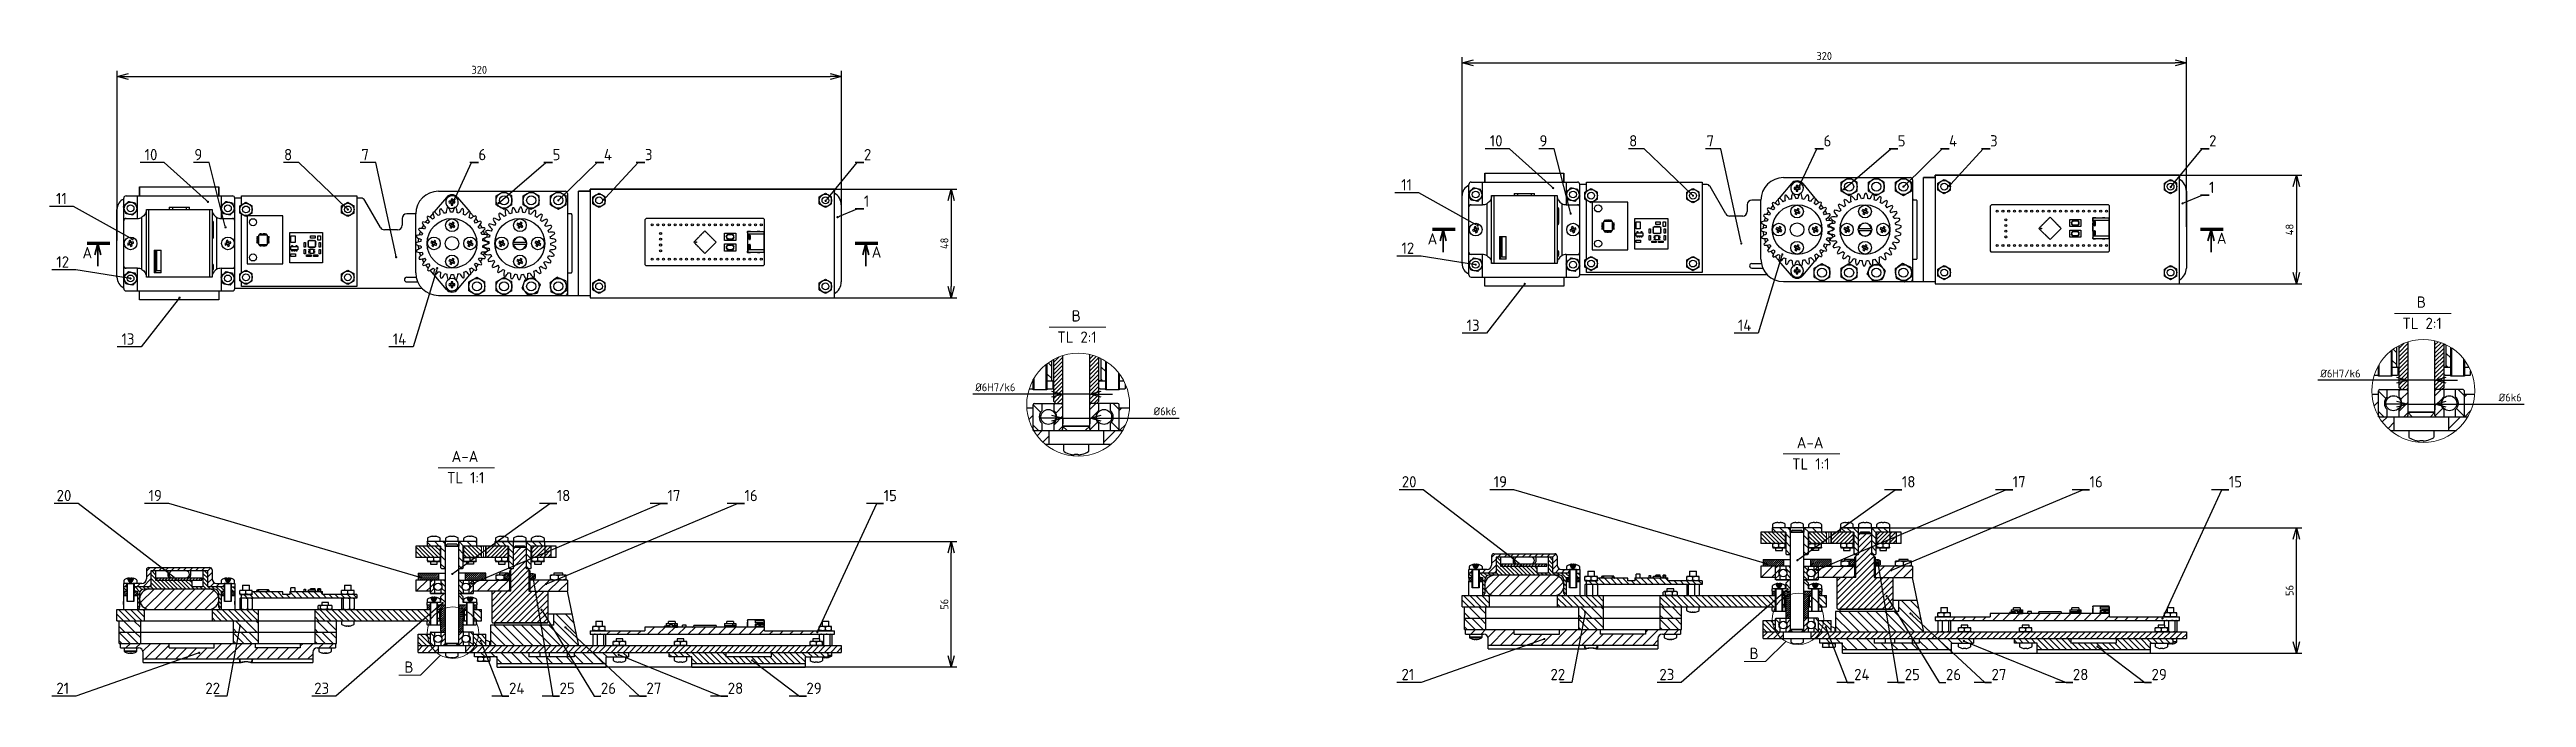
# Model space of a CAD drawing. Header units: millimetres. Extents: x 20430 to 36223, y 4362 to 8014.
# Drawn here: x 20430 to 21524, y 4362 to 4648 of the extents above; entities outside this region: 1.
import ezdxf
from ezdxf import colors
from ezdxf.entities.mleader import LeaderData, LeaderLine
from ezdxf.math import Vec2, Vec3

# ---------------------------------------------------------------- set-up
doc = ezdxf.new("R2010")
doc.units = ezdxf.units.MM
for name, pattern in [('ACAD_ISO08W100', [36, 24, -3, 6, -3]), ('ACISOWELD', [3, 2, -1]), ('AM_ISO08W050', [18, 12, -1.5, 3, -1.5]), ('CENTER', [50.8, 31.75, -6.35, 6.35, -6.35])]:
    doc.linetypes.add(name, pattern=pattern)
doc.layers.get('0').update_dxf_attribs({"lineweight": 35})
for name, color, linetype, lineweight in [('AM_10', 7, 'AM_ISO08W050', 35), ('duong tam', 5, 'CENTER', 13), ('Nét mảnh', 130, 'Continuous', 13), ('NÉT MẶT CẮT', 10, 'Continuous', 70), ('Nét đậm', 7, 'Continuous', 35), ('đường tâm', 5, 'ACAD_ISO08W100', 13), ('đường tâm nhỏ', 5, 'CENTER', 13)]:
    doc.layers.add(name, color=color, linetype=linetype, lineweight=lineweight)
doc.styles.add('MtXpl_TCVN_7284', font='')
doc.styles.get("Standard").update_dxf_attribs({"font": '', "height": 4.375})
doc.styles.get('MtXpl_TCVN_7284').set_extended_font_data('TCVN 7284')
doc.styles.get('Standard').set_extended_font_data('TCVN 7284')
doc.dimstyles.new('ISO-25$0', dxfattribs={"dimtxt": 4.375, "dimasz": 2.5, "dimexe": 1.25, "dimexo": 0.625, "dimtad": 1, "dimtxsty": 'Standard', "dimblk": 'OPEN30', "dimcen": 2.5, "dimadec": 0, "dimazin": 0, "dimtfac": 1, "dimtmove": 0, "dimatfit": 3, "dimldrblk": 'OPEN30', "dimfxl": 1, "dimarcsym": 0})
pattern_1 = [(45, (1230.9274, -781.2207), (-2.24506403, 2.24506403), [])]
pattern_2 = [(135, (1230.9274, -781.2207), (-1.34703842, -1.34703842), [])]
pattern_3 = [(45, (662.7905, -0.8839), (-0.449012806, 0.449012806), [])]
pattern_4 = [(45, (1230.9274, -781.2207), (-0.449012806, 0.449012806), [])]
pattern_5 = [(135, (1230.9274, -781.2207), (-2.24506403, -2.24506403), [])]
pattern_6 = [(135, (1230.9274, -781.2207), (-1.79605122, -1.79605122), [])]
pattern_7 = [(45, (1230.9274, -781.2207), (-1.12253202, 1.12253202), [])]
pattern_8 = [(45, (1230.9274, -781.2207), (-1.34703842, 1.34703842), [])]
pattern_9 = [(135, (20403.876, 4281.063), (-13.4704, -13.4704), []), (135, (20403.876, 4285.553), (-13.4704, -13.4704), []), (135, (20403.876, 4290.043), (-13.4704, -13.4704), []), (135, (20403.876, 4294.534), (-13.4704, -13.4704), [])]
pattern_10 = [(45, (1825.209, -775.1357), (-2.24506403, 2.24506403), [])]
pattern_11 = [(135, (1825.2089, -775.1357), (-1.34703842, -1.34703842), [])]
pattern_12 = [(45, (1257.07195, 5.2011), (-0.449012806, 0.449012806), [])]
pattern_13 = [(45, (1825.2089, -775.1357), (-0.449012806, 0.449012806), [])]
pattern_14 = [(135, (1825.209, -775.1357), (-2.24506403, -2.24506403), [])]
pattern_15 = [(135, (1825.209, -775.1357), (-1.79605122, -1.79605122), [])]
pattern_16 = [(45, (1825.2089, -775.1357), (-1.12253202, 1.12253202), [])]
pattern_17 = [(45, (1825.2089, -775.1357), (-1.34703842, 1.34703842), [])]
pattern_18 = [(135, (20998.158, 4287.148), (-13.4704, -13.4704), []), (135, (20998.158, 4291.638), (-13.4704, -13.4704), []), (135, (20998.158, 4296.129), (-13.4704, -13.4704), []), (135, (20998.158, 4300.619), (-13.4704, -13.4704), [])]

msp = doc.modelspace()

# ---------------------------------------------------------------- texts
at = {"layer": 'AM_10', "char_height": 5, "attachment_point": 5, "style": 'MtXpl_TCVN_7284'}
for s, insert in [('A', (21040.641, 4564.379)), ('A', (21389.303, 4564.672)), ('TL 2:1', (21477.853, 4527.053)), ('A-A', (21207.486, 4474.335)), ('TL 1:1', (21207.787, 4464.937))]:
    msp.add_mtext(s, dxfattribs=dict(at, insert=insert))
at = {"layer": 'AM_10', "color": 18, "true_color": 0x000000, "char_height": 5, "attachment_point": 5, "style": 'MtXpl_TCVN_7284'}
for s, insert in [('A', (20446.36, 4558.294)), ('A', (20795.021, 4558.587)), ('TL 2:1', (20883.572, 4520.968)), ('A-A', (20613.205, 4468.25)), ('TL 1:1', (20613.506, 4458.852))]:
    msp.add_mtext(s, dxfattribs=dict(at, insert=insert))
at = {"layer": 'AM_10', "color": 18, "true_color": 0x000000, "insert": (20883.271, 4530.366), "char_height": 5, "width": 0.38572, "attachment_point": 5, "style": 'MtXpl_TCVN_7284'}
msp.add_mtext('B', dxfattribs=at)
at = {"layer": 'AM_10', "insert": (21477.552, 4536.451), "char_height": 5, "width": 0.38572, "attachment_point": 5, "style": 'MtXpl_TCVN_7284'}
msp.add_mtext('B', dxfattribs=at)
at = {"layer": 'Nét mảnh', "color": 18, "true_color": 0x000000, "insert": (20586.425, 4377.642), "char_height": 5, "attachment_point": 1, "style": 'MtXpl_TCVN_7284'}
msp.add_mtext_dynamic_manual_height_columns('B', width=8.52086, gutter_width=12.5, heights=[0], dxfattribs=at)
at = {"layer": 'Nét mảnh', "insert": (21180.707, 4383.727), "char_height": 5, "attachment_point": 1, "style": 'MtXpl_TCVN_7284'}
msp.add_mtext_dynamic_manual_height_columns('B', width=8.52086, gutter_width=12.5, heights=[0], dxfattribs=at)

# ---------------------------------------------------------------- blocks, each defined once
blk = doc.blocks.new('_Dot')
at = {"color": 0, "linetype": 'ByBlock', "lineweight": -2}
blk.add_line((-0.5, 0), (-1, 0), dxfattribs=at)
at = {"color": 0, "linetype": 'ByBlock', "const_width": 0.5}
blk.add_lwpolyline([(-0.25, 0, 1), (0.25, 0, 1)], format="xyb", close=True, dxfattribs=at)
blk = doc.blocks.new('_Open30')
at = {"color": 0, "linetype": 'ByBlock', "lineweight": -2}
for p, q in [((-1, 0.27), (0, 0)), ((0, 0), (-1, -0.27)), ((0, 0), (-1, 0))]:
    blk.add_line(p, q, dxfattribs=at)
blk = doc.blocks.new('*D106')
at = {"layer": 'Defpoints', "color": 0, "transparency": 16777216}
for p in [(20779.5, 4636.1), (20459.5, 4562.4), (20779.5, 4562.4)]:
    blk.add_point(p, dxfattribs=at)
at = {"layer": 'Nét mảnh', "color": 0, "lineweight": -2, "transparency": 16777216}
for p, q in [((20459.5, 4563.6), (20459.5, 4638.6)), ((20464.5, 4636.1), (20774.5, 4636.1)), ((20779.5, 4563.6), (20779.5, 4638.6))]:
    blk.add_line(p, q, dxfattribs=at)
at = {"layer": 'Nét mảnh', "color": 0, "lineweight": -2, "transparency": 16777216, "xscale": 5, "yscale": 5, "zscale": 5, "rotation": 180}
blk.add_blockref('_Open30', (20459.5, 4636.1), dxfattribs=at)
at = {"layer": 'Nét mảnh', "color": 0, "lineweight": -2, "transparency": 16777216, "xscale": 5, "yscale": 5, "zscale": 5}
blk.add_blockref('_Open30', (20779.5, 4636.1), dxfattribs=at)
at = {"layer": 'Nét mảnh', "color": 0, "transparency": 16777216, "insert": (20619.5, 4639.1), "char_height": 4.375, "attachment_point": 5}
blk.add_mtext('{\\H0.8x;320}', dxfattribs=at)
blk = doc.blocks.new('*D108')
at = {"layer": 'Defpoints', "color": 0, "transparency": 16777216}
for p in [(20722.5, 4586.4), (20722.5, 4538.4), (20828, 4538.4)]:
    blk.add_point(p, dxfattribs=at)
at = {"layer": 'Nét mảnh', "color": 0, "lineweight": -2, "transparency": 16777216}
for p, q in [((20723.7, 4586.4), (20830.5, 4586.4)), ((20828, 4581.4), (20828, 4543.4)), ((20723.7, 4538.4), (20830.5, 4538.4))]:
    blk.add_line(p, q, dxfattribs=at)
at = {"layer": 'Nét mảnh', "color": 0, "lineweight": -2, "transparency": 16777216, "xscale": 5, "yscale": 5, "zscale": 5}
for p, rotation in [((20828, 4586.4), 90), ((20828, 4538.4), 270)]:
    blk.add_blockref('_Open30', p, dxfattribs=dict(at, rotation=rotation))
at = {"layer": 'Nét mảnh', "color": 0, "transparency": 16777216, "insert": (20825, 4562.4), "char_height": 4.375, "attachment_point": 5, "rotation": 90}
blk.add_mtext('{\\H0.8x;48}', dxfattribs=at)
blk = doc.blocks.new('*D109')
at = {"layer": 'Defpoints', "color": 0, "transparency": 16777216}
for p in [(20626.7, 4430.6), (20828, 4430.6), (20627.5, 4375.2)]:
    blk.add_point(p, dxfattribs=at)
at = {"layer": 'Nét mảnh', "color": 0, "lineweight": -2, "transparency": 16777216}
for p, q in [((20627.9, 4430.6), (20830.5, 4430.6)), ((20828, 4380.2), (20828, 4425.6)), ((20628.7, 4375.2), (20830.5, 4375.2))]:
    blk.add_line(p, q, dxfattribs=at)
at = {"layer": 'Nét mảnh', "color": 0, "lineweight": -2, "transparency": 16777216, "xscale": 5, "yscale": 5, "zscale": 5}
for p, rotation in [((20828, 4430.6), 90), ((20828, 4375.2), 270)]:
    blk.add_blockref('_Open30', p, dxfattribs=dict(at, rotation=rotation))
at = {"layer": 'Nét mảnh', "color": 0, "transparency": 16777216, "insert": (20825, 4402.9), "char_height": 4.375, "attachment_point": 5, "rotation": 90}
blk.add_mtext('{\\H0.8x;56}', dxfattribs=at)
blk = doc.blocks.new('*D107')
at = {"layer": 'Defpoints', "color": 0, "transparency": 16777216}
for p in [(20877.3, 4495.8), (20889.3, 4495.8), (20889.3, 4495.8)]:
    blk.add_point(p, dxfattribs=at)
at = {"layer": 'Nét mảnh', "color": 0, "lineweight": -2, "transparency": 16777216}
for p, q in [((20877.3, 4497.1), (20877.3, 4498.3)), ((20889.3, 4497.1), (20889.3, 4498.3)), ((20872.3, 4495.8), (20837.5, 4495.8)), ((20889.3, 4495.8), (20877.3, 4495.8)), ((20894.3, 4495.8), (20899.3, 4495.8))]:
    blk.add_line(p, q, dxfattribs=at)
at = {"layer": 'Nét mảnh', "color": 0, "lineweight": -2, "transparency": 16777216, "xscale": 5, "yscale": 5, "zscale": 5}
blk.add_blockref('_Open30', (20877.3, 4495.8), dxfattribs=at)
at = {"layer": 'Nét mảnh', "color": 0, "lineweight": -2, "transparency": 16777216, "xscale": 5, "yscale": 5, "zscale": 5, "rotation": 180}
blk.add_blockref('_Open30', (20889.3, 4495.8), dxfattribs=at)
at = {"layer": 'Nét mảnh', "color": 0, "transparency": 16777216, "insert": (20847.5, 4498.8), "char_height": 4.375, "attachment_point": 5}
blk.add_mtext('{\\H0.8x;%%C6H7/k6}', dxfattribs=at)
blk = doc.blocks.new('*D110')
at = {"layer": 'Defpoints', "color": 0, "transparency": 16777216}
for p in [(20877.3, 4486), (20889.3, 4486), (20889.3, 4485.2)]:
    blk.add_point(p, dxfattribs=at)
at = {"layer": 'Nét mảnh', "color": 0, "lineweight": -2, "transparency": 16777216}
for p, q in [((20872.3, 4485.2), (20867.3, 4485.2)), ((20877.3, 4485.2), (20889.3, 4485.2)), ((20877.3, 4484.7), (20877.3, 4482.7)), ((20889.3, 4484.7), (20889.3, 4482.7)), ((20894.3, 4485.2), (20928.7, 4485.2))]:
    blk.add_line(p, q, dxfattribs=at)
at = {"layer": 'Nét mảnh', "color": 0, "lineweight": -2, "transparency": 16777216, "xscale": 5, "yscale": 5, "zscale": 5}
blk.add_blockref('_Open30', (20877.3, 4485.2), dxfattribs=at)
at = {"layer": 'Nét mảnh', "color": 0, "lineweight": -2, "transparency": 16777216, "xscale": 5, "yscale": 5, "zscale": 5, "rotation": 180}
blk.add_blockref('_Open30', (20889.3, 4485.2), dxfattribs=at)
at = {"layer": 'Nét mảnh', "color": 0, "transparency": 16777216, "insert": (20922.5, 4488.2), "char_height": 4.375, "attachment_point": 5}
blk.add_mtext('{\\H0.8x;%%C6k6}', dxfattribs=at)
blk = doc.blocks.new('*D132')
at = {"layer": 'Defpoints', "color": 0, "transparency": 16777216}
for p in [(21373.7, 4642.2), (21053.7, 4568.5), (21373.7, 4568.5)]:
    blk.add_point(p, dxfattribs=at)
at = {"layer": 'Nét mảnh', "color": 0, "lineweight": -2, "transparency": 16777216}
for p, q in [((21053.7, 4569.7), (21053.7, 4644.7)), ((21058.7, 4642.2), (21368.7, 4642.2)), ((21373.7, 4569.7), (21373.7, 4644.7))]:
    blk.add_line(p, q, dxfattribs=at)
at = {"layer": 'Nét mảnh', "color": 0, "lineweight": -2, "transparency": 16777216, "xscale": 5, "yscale": 5, "zscale": 5, "rotation": 180}
blk.add_blockref('_Open30', (21053.7, 4642.2), dxfattribs=at)
at = {"layer": 'Nét mảnh', "color": 0, "lineweight": -2, "transparency": 16777216, "xscale": 5, "yscale": 5, "zscale": 5}
blk.add_blockref('_Open30', (21373.7, 4642.2), dxfattribs=at)
at = {"layer": 'Nét mảnh', "color": 0, "transparency": 16777216, "insert": (21213.7, 4645.2), "char_height": 4.375, "attachment_point": 5}
blk.add_mtext('{\\H0.8x;320}', dxfattribs=at)
blk = doc.blocks.new('*D133')
at = {"layer": 'Defpoints', "color": 0, "transparency": 16777216}
for p in [(21316.7, 4592.5), (21316.7, 4544.5), (21422.3, 4544.5)]:
    blk.add_point(p, dxfattribs=at)
at = {"layer": 'Nét mảnh', "color": 0, "lineweight": -2, "transparency": 16777216}
for p, q in [((21318, 4592.5), (21424.8, 4592.5)), ((21422.3, 4587.5), (21422.3, 4549.5)), ((21318, 4544.5), (21424.8, 4544.5))]:
    blk.add_line(p, q, dxfattribs=at)
at = {"layer": 'Nét mảnh', "color": 0, "lineweight": -2, "transparency": 16777216, "xscale": 5, "yscale": 5, "zscale": 5}
for p, rotation in [((21422.3, 4592.5), 90), ((21422.3, 4544.5), 270)]:
    blk.add_blockref('_Open30', p, dxfattribs=dict(at, rotation=rotation))
at = {"layer": 'Nét mảnh', "color": 0, "transparency": 16777216, "insert": (21419.3, 4568.5), "char_height": 4.375, "attachment_point": 5, "rotation": 90}
blk.add_mtext('{\\H0.8x;48}', dxfattribs=at)
blk = doc.blocks.new('*D134')
at = {"layer": 'Defpoints', "color": 0, "transparency": 16777216}
for p in [(21220.9, 4436.7), (21422.3, 4436.7), (21221.7, 4381.3)]:
    blk.add_point(p, dxfattribs=at)
at = {"layer": 'Nét mảnh', "color": 0, "lineweight": -2, "transparency": 16777216}
for p, q in [((21222.2, 4436.7), (21424.8, 4436.7)), ((21422.3, 4386.3), (21422.3, 4431.7)), ((21223, 4381.3), (21424.8, 4381.3))]:
    blk.add_line(p, q, dxfattribs=at)
at = {"layer": 'Nét mảnh', "color": 0, "lineweight": -2, "transparency": 16777216, "xscale": 5, "yscale": 5, "zscale": 5}
for p, rotation in [((21422.3, 4436.7), 90), ((21422.3, 4381.3), 270)]:
    blk.add_blockref('_Open30', p, dxfattribs=dict(at, rotation=rotation))
at = {"layer": 'Nét mảnh', "color": 0, "transparency": 16777216, "insert": (21419.3, 4409), "char_height": 4.375, "attachment_point": 5, "rotation": 90}
blk.add_mtext('{\\H0.8x;56}', dxfattribs=at)
blk = doc.blocks.new('*D135')
at = {"layer": 'Defpoints', "color": 0, "transparency": 16777216}
for p in [(21471.5, 4501.9), (21483.5, 4501.9), (21483.5, 4501.9)]:
    blk.add_point(p, dxfattribs=at)
at = {"layer": 'Nét mảnh', "color": 0, "lineweight": -2, "transparency": 16777216}
for p, q in [((21466.5, 4501.9), (21431.8, 4501.9)), ((21471.5, 4503.2), (21471.5, 4504.4)), ((21483.5, 4501.9), (21471.5, 4501.9)), ((21483.5, 4503.2), (21483.5, 4504.4)), ((21488.5, 4501.9), (21493.5, 4501.9))]:
    blk.add_line(p, q, dxfattribs=at)
at = {"layer": 'Nét mảnh', "color": 0, "lineweight": -2, "transparency": 16777216, "xscale": 5, "yscale": 5, "zscale": 5}
blk.add_blockref('_Open30', (21471.5, 4501.9), dxfattribs=at)
at = {"layer": 'Nét mảnh', "color": 0, "lineweight": -2, "transparency": 16777216, "xscale": 5, "yscale": 5, "zscale": 5, "rotation": 180}
blk.add_blockref('_Open30', (21483.5, 4501.9), dxfattribs=at)
at = {"layer": 'Nét mảnh', "color": 0, "transparency": 16777216, "insert": (21441.8, 4504.9), "char_height": 4.375, "attachment_point": 5}
blk.add_mtext('{\\H0.8x;%%C6H7/k6}', dxfattribs=at)
blk = doc.blocks.new('*D136')
at = {"layer": 'Defpoints', "color": 0, "transparency": 16777216}
for p in [(21471.5, 4492.1), (21483.5, 4492.1), (21483.5, 4491.3)]:
    blk.add_point(p, dxfattribs=at)
at = {"layer": 'Nét mảnh', "color": 0, "lineweight": -2, "transparency": 16777216}
for p, q in [((21466.5, 4491.3), (21461.5, 4491.3)), ((21471.5, 4491.3), (21483.5, 4491.3)), ((21471.5, 4490.8), (21471.5, 4488.8)), ((21483.5, 4490.8), (21483.5, 4488.8)), ((21488.5, 4491.3), (21522.9, 4491.3))]:
    blk.add_line(p, q, dxfattribs=at)
at = {"layer": 'Nét mảnh', "color": 0, "lineweight": -2, "transparency": 16777216, "xscale": 5, "yscale": 5, "zscale": 5}
blk.add_blockref('_Open30', (21471.5, 4491.3), dxfattribs=at)
at = {"layer": 'Nét mảnh', "color": 0, "lineweight": -2, "transparency": 16777216, "xscale": 5, "yscale": 5, "zscale": 5, "rotation": 180}
blk.add_blockref('_Open30', (21483.5, 4491.3), dxfattribs=at)
at = {"layer": 'Nét mảnh', "color": 0, "transparency": 16777216, "insert": (21516.8, 4494.3), "char_height": 4.375, "attachment_point": 5}
blk.add_mtext('{\\H0.8x;%%C6k6}', dxfattribs=at)

# ---------------------------------------------------------------- dimensions: what is measured, and where the dimension line sits
at = {"layer": 'Nét mảnh', "color": 18, "true_color": 0x000000}
dim = msp.add_linear_dim(base=(20779.452, 4636.101), p1=(20459.452, 4562.394), p2=(20779.452, 4562.394), text='{\\H0.8x;<>}', dimstyle='ISO-25$0', override={"dimscale": 2, "dimtxt": 3.5}, dxfattribs=at)
dim.commit()
dim.dimension.update_dxf_attribs({"geometry": '*D106', "text_midpoint": (20619.452, 4639.101)})
at = {"layer": 'Nét mảnh'}
dim = msp.add_linear_dim(base=(21373.734, 4642.186), p1=(21053.734, 4568.479), p2=(21373.734, 4568.479), text='{\\H0.8x;<>}', dimstyle='ISO-25$0', override={"dimscale": 2, "dimtxt": 3.5}, dxfattribs=at)
dim.commit()
dim.dimension.update_dxf_attribs({"geometry": '*D132', "text_midpoint": (21213.734, 4645.186)})
at = {"layer": 'Nét mảnh', "color": 18, "true_color": 0x000000}
for base, p1, p2, text, picture, middle in [((20828.011, 4538.394), (20722.452, 4586.394), (20722.452, 4538.394), '{\\H0.8x;<>}', '*D108', (20825.011, 4562.394)), ((20828.011, 4430.639), (20627.452, 4375.171), (20626.652, 4430.639), '{\\H0.8x;56}', '*D109', (20825.011, 4402.905))]:
    dim = msp.add_linear_dim(base=base, p1=p1, p2=p2, angle=90, text=text, dimstyle='ISO-25$0', override={"dimscale": 2}, dxfattribs=at)
    dim.commit()
    dim.dimension.update_dxf_attribs({"geometry": picture, "text_midpoint": middle})
at = {"layer": 'Nét mảnh'}
for base, p1, p2, text, picture, middle in [((21422.293, 4544.479), (21316.734, 4592.479), (21316.734, 4544.479), '{\\H0.8x;<>}', '*D133', (21419.293, 4568.479)), ((21422.293, 4436.724), (21221.734, 4381.256), (21220.934, 4436.724), '{\\H0.8x;56}', '*D134', (21419.293, 4408.99))]:
    dim = msp.add_linear_dim(base=base, p1=p1, p2=p2, angle=90, text=text, dimstyle='ISO-25$0', override={"dimscale": 2}, dxfattribs=at)
    dim.commit()
    dim.dimension.update_dxf_attribs({"geometry": picture, "text_midpoint": middle})
at = {"layer": 'Nét mảnh', "color": 18, "true_color": 0x000000}
for base, p1, p2, text, picture, middle in [((20889.26, 4495.847), (20877.26, 4495.847), (20889.26, 4495.847), '{\\H0.8x;%%C6H7/k6}', '*D107', (20847.531, 4495.847)), ((20889.26, 4485.238), (20877.26, 4485.969), (20889.26, 4485.969), '{\\H0.8x;%%C6k6}', '*D110', (20922.512, 4485.238))]:
    dim = msp.add_linear_dim(base=base, p1=p1, p2=p2, text=text, dimstyle='ISO-25$0', override={"dimscale": 2}, dxfattribs=at)
    dim.commit()
    dim.dimension.update_dxf_attribs({"geometry": picture, "text_midpoint": middle, "dimtype": 160})
at = {"layer": 'Nét mảnh'}
for base, p1, p2, text, picture, middle in [((21483.541, 4501.932), (21471.541, 4501.932), (21483.541, 4501.932), '{\\H0.8x;%%C6H7/k6}', '*D135', (21441.812, 4501.932)), ((21483.541, 4491.323), (21471.541, 4492.054), (21483.541, 4492.054), '{\\H0.8x;%%C6k6}', '*D136', (21516.794, 4491.323))]:
    dim = msp.add_linear_dim(base=base, p1=p1, p2=p2, text=text, dimstyle='ISO-25$0', override={"dimscale": 2}, dxfattribs=at)
    dim.commit()
    dim.dimension.update_dxf_attribs({"geometry": picture, "text_midpoint": middle, "dimtype": 160})

# ---------------------------------------------------------------- hatches: boundary and pattern name
at = {"linetype": 'Continuous', "lineweight": 18}
h = msp.add_hatch(dxfattribs=at)
h.set_pattern_fill('ANSI34', angle=90, style=0)
h.set_pattern_definition(pattern_18)
h.paths.add_polyline_path([(21198.734, 4413.724), (21198.234, 4413.724), (21196.734, 4412.224), (21196.734, 4409.724), (21195.234, 4409.724), (21195.234, 4408.724), (21198.734, 4408.724)], flags=0)
h = msp.add_hatch(dxfattribs=at)
h.set_pattern_fill('ANSI34', angle=90, style=0)
h.set_pattern_definition(pattern_18)
h.paths.add_polyline_path([(21205.234, 4413.724), (21204.734, 4413.724), (21204.734, 4408.724), (21208.234, 4408.724), (21208.234, 4409.724), (21206.734, 4409.724), (21206.734, 4412.224)], flags=0)
at = {"linetype": 'Continuous', "lineweight": 18, "true_color": 0x000000}
h = msp.add_hatch(dxfattribs=at)
h.set_pattern_fill('ANSI34', color=18, angle=90, style=0)
h.set_pattern_definition(pattern_9)
h.paths.add_polyline_path([(20604.452, 4407.639), (20603.952, 4407.639), (20602.452, 4406.139), (20602.452, 4403.639), (20600.952, 4403.639), (20600.952, 4402.639), (20604.452, 4402.639)], flags=0)
h = msp.add_hatch(dxfattribs=at)
h.set_pattern_fill('ANSI34', color=18, angle=90, style=0)
h.set_pattern_definition(pattern_9)
h.paths.add_polyline_path([(20610.952, 4407.639), (20610.452, 4407.639), (20610.452, 4402.639), (20613.952, 4402.639), (20613.952, 4403.639), (20612.452, 4403.639), (20612.452, 4406.139)], flags=0)
h = msp.add_hatch(dxfattribs=at)
h.set_pattern_fill('ANSI34', color=18, angle=90, style=0)
h.set_pattern_definition(pattern_9)
h.paths.add_polyline_path([(20618.452, 4403.639), (20616.952, 4403.639), (20616.952, 4402.639), (20618.452, 4402.639)], flags=0)
at = {"linetype": 'Continuous', "lineweight": 18}
h = msp.add_hatch(dxfattribs=at)
h.set_pattern_fill('ANSI34', angle=90, style=0)
h.set_pattern_definition(pattern_18)
h.paths.add_polyline_path([(21212.734, 4409.724), (21211.234, 4409.724), (21211.234, 4408.724), (21212.734, 4408.724)], flags=0)
h = msp.add_hatch(dxfattribs=at)
h.set_pattern_fill('ANSI31', angle=90, style=0)
h.set_pattern_definition([(135, (20998.1577, 4286.0897), (-2.245064, -2.245064), [])])
h.paths.add_polyline_path([(21299.224, 4399.915), (21297.824, 4399.915), (21297.824, 4398.815), (21299.224, 4398.815)], flags=0)
at = {"linetype": 'Continuous', "lineweight": 18, "true_color": 0x000000}
h = msp.add_hatch(dxfattribs=at)
h.set_pattern_fill('ANSI31', color=18, angle=90, style=0)
h.set_pattern_definition([(135, (20403.8763, 4280.0047), (-2.245064, -2.245064), [])])
h.paths.add_polyline_path([(20704.942, 4393.83), (20703.542, 4393.83), (20703.542, 4392.73), (20704.942, 4392.73)], flags=0)
at = {"layer": 'Nét mảnh', "true_color": 0xed1f24}
h = msp.add_hatch(dxfattribs=at)
h.set_pattern_fill('ANSI31', color=240, scale=0.4, angle=90)
h.set_pattern_definition([(135, (1825.2089, -775.1357), (-0.89802561, -0.89802561), [])])
edge = h.paths.add_edge_path()
edge.add_line((21196.634, 4434.724), (21185.734, 4434.724))
edge.add_line((21185.734, 4434.724), (21185.734, 4432.098))
edge.add_line((21185.734, 4432.098), (21187.739, 4429.724))
edge.add_line((21187.739, 4429.724), (21196.289, 4429.724))
edge.add_spline(control_points=[(21196.289, 4429.724), (21196.305, 4429.724), (21196.32, 4429.724), (21196.336, 4429.724)], knot_values=[0, 0, 0, 0, 0.09490041, 0.09490041, 0.09490041, 0.09490041], degree=3, periodic=0)
edge.add_spline(control_points=[(21196.734, 4429.659), (21196.619, 4429.689), (21196.487, 4429.721), (21196.353, 4429.724), (21196.336, 4429.724)], knot_values=[0.09490041, 0.09490041, 0.09490041, 0.09490041, 0.81786449, 0.92392416, 0.92392416, 0.92392416, 0.92392416], degree=3, periodic=0)
edge.add_line((21196.336, 4429.724), (21196.634, 4429.724))
edge.add_line((21196.634, 4429.724), (21196.634, 4434.724))
h.paths.add_polyline_path([(21214.734, 4434.724), (21206.834, 4434.724), (21206.834, 4429.724), (21214.734, 4429.724)])
at = {"layer": 'Nét mảnh', "true_color": 0x58ba48}
h = msp.add_hatch(dxfattribs=at)
h.set_pattern_fill('ANSI31', color=85, scale=0.8, angle=90)
h.set_pattern_definition(pattern_15)
h.paths.add_polyline_path([(21206.734, 4434.624), (21206.834, 4434.724), (21212.634, 4434.724), (21212.734, 4434.824), (21212.734, 4436.624), (21212.634, 4436.724), (21204.734, 4436.724), (21204.734, 4424.724), (21206.234, 4424.724), (21206.734, 4425.224)])
h.paths.add_polyline_path([(21198.734, 4436.724), (21190.834, 4436.724), (21190.734, 4436.624), (21190.734, 4434.824), (21190.834, 4434.724), (21196.634, 4434.724), (21196.734, 4434.624), (21196.734, 4425.224), (21197.234, 4424.724), (21198.734, 4424.724)])
h = msp.add_hatch(dxfattribs=at)
h.set_pattern_fill('ANSI31', color=85, scale=0.4)
h.set_pattern_definition([(45, (1825.2089, -775.1357), (-0.89802561, 0.89802561), [])])
h.paths.add_polyline_path([(21226.634, 4434.724), (21216.734, 4434.724), (21216.734, 4429.724), (21226.634, 4429.724)])
h.paths.add_polyline_path([(21245.483, 4434.724), (21236.834, 4434.724), (21236.834, 4429.724), (21245.483, 4429.724)])
h = msp.add_hatch(dxfattribs=at)
h.set_pattern_fill('ANSI31', color=85, scale=0.6)
h.set_pattern_definition(pattern_17)
edge = h.paths.add_edge_path()
edge.add_line((21235.757, 4424.201), (21235.234, 4424.724))
edge.add_line((21235.234, 4424.724), (21234.734, 4424.724))
edge.add_line((21234.734, 4424.724), (21234.734, 4433.724))
edge.add_line((21234.734, 4433.724), (21234.234, 4434.224))
edge.add_line((21234.234, 4434.224), (21229.234, 4434.224))
edge.add_line((21229.234, 4434.224), (21228.734, 4433.724))
edge.add_line((21228.734, 4433.724), (21228.734, 4424.724))
edge.add_line((21228.734, 4424.724), (21228.234, 4424.724))
edge.add_line((21228.234, 4424.724), (21227.711, 4424.201))
edge.add_line((21227.711, 4424.201), (21227.711, 4414.724))
edge.add_line((21227.711, 4414.724), (21219.675, 4414.724))
edge.add_spline(control_points=[(21219.675, 4414.724), (21219.659, 4414.723), (21219.628, 4414.721), (21219.585, 4414.704), (21219.549, 4414.681), (21219.511, 4414.644), (21219.481, 4414.591), (21219.477, 4414.545), (21219.475, 4414.524)], knot_values=[0, 0, 0, 0, 0.15299801, 0.29804803, 0.43515049, 0.56430794, 0.79781909, 1, 1, 1, 1], degree=3, periodic=0)
edge.add_line((21219.475, 4414.524), (21219.475, 4401.026))
edge.add_arc((21219.934, 4401.224), 0.5, 203.2829, 270)
edge.add_line((21219.934, 4400.724), (21220.734, 4400.724))
edge.add_line((21220.734, 4400.724), (21243.534, 4400.724))
edge.add_arc((21243.534, 4401.224), 0.5, 270, 360)
edge.add_line((21244.034, 4401.224), (21244.034, 4414.524))
edge.add_arc((21243.834, 4414.524), 0.2, 0, 90)
edge.add_line((21243.834, 4414.724), (21235.757, 4414.724))
edge.add_line((21235.757, 4414.724), (21235.757, 4424.201))
h = msp.add_hatch(dxfattribs=at)
h.set_pattern_fill('ANSI31', color=85, scale=0.6, angle=90)
h.set_pattern_definition(pattern_11)
h.paths.add_polyline_path([(21228.734, 4436.724), (21220.834, 4436.724), (21220.734, 4436.624), (21220.734, 4434.824), (21220.834, 4434.724), (21226.634, 4434.724), (21226.734, 4434.624), (21226.734, 4425.224), (21227.234, 4424.724), (21228.734, 4424.724)])
h.paths.add_polyline_path([(21242.734, 4436.624), (21242.634, 4436.724), (21234.734, 4436.724), (21234.734, 4424.724), (21236.234, 4424.724), (21236.734, 4425.224), (21236.734, 4434.624), (21236.834, 4434.724), (21242.634, 4434.724), (21242.734, 4434.824)])
at = {"layer": 'Nét mảnh', "true_color": 0x000000}
h = msp.add_hatch(dxfattribs=at)
h.set_pattern_fill('ANSI31', color=18, scale=0.4, angle=90)
h.set_pattern_definition([(135, (1230.9274, -781.2207), (-0.89802561, -0.89802561), [])])
edge = h.paths.add_edge_path()
edge.add_line((20602.352, 4428.639), (20591.452, 4428.639))
edge.add_line((20591.452, 4428.639), (20591.452, 4426.013))
edge.add_line((20591.452, 4426.013), (20593.457, 4423.639))
edge.add_line((20593.457, 4423.639), (20602.008, 4423.639))
edge.add_spline(control_points=[(20602.008, 4423.639), (20602.023, 4423.639), (20602.039, 4423.639), (20602.054, 4423.639)], knot_values=[0, 0, 0, 0, 0.09490041, 0.09490041, 0.09490041, 0.09490041], degree=3, periodic=0)
edge.add_spline(control_points=[(20602.452, 4423.574), (20602.338, 4423.604), (20602.206, 4423.636), (20602.071, 4423.639), (20602.054, 4423.639)], knot_values=[0.09490041, 0.09490041, 0.09490041, 0.09490041, 0.81786449, 0.92392416, 0.92392416, 0.92392416, 0.92392416], degree=3, periodic=0)
edge.add_line((20602.054, 4423.639), (20602.352, 4423.639))
edge.add_line((20602.352, 4423.639), (20602.352, 4428.639))
h.paths.add_polyline_path([(20620.452, 4428.639), (20612.552, 4428.639), (20612.552, 4423.639), (20620.452, 4423.639)])
h = msp.add_hatch(dxfattribs=at)
h.set_pattern_fill('ANSI31', color=18, scale=0.8, angle=90)
h.set_pattern_definition(pattern_6)
h.paths.add_polyline_path([(20612.452, 4428.539), (20612.552, 4428.639), (20618.352, 4428.639), (20618.452, 4428.739), (20618.452, 4430.539), (20618.352, 4430.639), (20610.452, 4430.639), (20610.452, 4418.639), (20611.952, 4418.639), (20612.452, 4419.139)])
h.paths.add_polyline_path([(20604.452, 4430.639), (20596.552, 4430.639), (20596.452, 4430.539), (20596.452, 4428.739), (20596.552, 4428.639), (20602.352, 4428.639), (20602.452, 4428.539), (20602.452, 4419.139), (20602.952, 4418.639), (20604.452, 4418.639)])
h = msp.add_hatch(dxfattribs=at)
h.set_pattern_fill('ANSI31', color=18, scale=0.4)
h.set_pattern_definition([(45, (1230.9274, -781.2207), (-0.89802561, 0.89802561), [])])
h.paths.add_polyline_path([(20632.352, 4428.639), (20622.452, 4428.639), (20622.452, 4423.639), (20632.352, 4423.639)])
h.paths.add_polyline_path([(20651.201, 4428.639), (20642.552, 4428.639), (20642.552, 4423.639), (20651.201, 4423.639)])
h = msp.add_hatch(dxfattribs=at)
h.set_pattern_fill('ANSI31', color=18, scale=0.6)
h.set_pattern_definition(pattern_8)
edge = h.paths.add_edge_path()
edge.add_line((20641.475, 4418.116), (20640.952, 4418.639))
edge.add_line((20640.952, 4418.639), (20640.452, 4418.639))
edge.add_line((20640.452, 4418.639), (20640.452, 4427.639))
edge.add_line((20640.452, 4427.639), (20639.952, 4428.139))
edge.add_line((20639.952, 4428.139), (20634.952, 4428.139))
edge.add_line((20634.952, 4428.139), (20634.452, 4427.639))
edge.add_line((20634.452, 4427.639), (20634.452, 4418.639))
edge.add_line((20634.452, 4418.639), (20633.952, 4418.639))
edge.add_line((20633.952, 4418.639), (20633.43, 4418.116))
edge.add_line((20633.43, 4418.116), (20633.43, 4408.639))
edge.add_line((20633.43, 4408.639), (20625.394, 4408.639))
edge.add_spline(control_points=[(20625.394, 4408.639), (20625.378, 4408.638), (20625.347, 4408.636), (20625.304, 4408.619), (20625.267, 4408.596), (20625.23, 4408.559), (20625.199, 4408.506), (20625.195, 4408.46), (20625.193, 4408.439)], knot_values=[0, 0, 0, 0, 0.15299801, 0.29804803, 0.43515049, 0.56430794, 0.79781909, 1, 1, 1, 1], degree=3, periodic=0)
edge.add_line((20625.193, 4408.439), (20625.193, 4394.941))
edge.add_arc((20625.652, 4395.139), 0.5, 203.2829, 270)
edge.add_line((20625.652, 4394.639), (20626.452, 4394.639))
edge.add_line((20626.452, 4394.639), (20649.252, 4394.639))
edge.add_arc((20649.252, 4395.139), 0.5, 270, 360)
edge.add_line((20649.752, 4395.139), (20649.752, 4408.439))
edge.add_arc((20649.552, 4408.439), 0.2, 0, 90)
edge.add_line((20649.552, 4408.639), (20641.475, 4408.639))
edge.add_line((20641.475, 4408.639), (20641.475, 4418.116))
h = msp.add_hatch(dxfattribs=at)
h.set_pattern_fill('ANSI31', color=18, scale=0.6, angle=90)
h.set_pattern_definition(pattern_2)
h.paths.add_polyline_path([(20634.452, 4430.639), (20626.552, 4430.639), (20626.452, 4430.539), (20626.452, 4428.739), (20626.552, 4428.639), (20632.352, 4428.639), (20632.452, 4428.539), (20632.452, 4419.139), (20632.952, 4418.639), (20634.452, 4418.639)])
h.paths.add_polyline_path([(20648.452, 4430.539), (20648.352, 4430.639), (20640.452, 4430.639), (20640.452, 4418.639), (20641.952, 4418.639), (20642.452, 4419.139), (20642.452, 4428.539), (20642.552, 4428.639), (20648.352, 4428.639), (20648.452, 4428.739)])
at = {"layer": 'Nét mảnh'}
h = msp.add_hatch(dxfattribs=at)
h.set_pattern_fill('ANSI31', color=5, scale=0.6)
h.set_pattern_definition([(45, (1257.072, 5.2011), (-1.34703842, 1.34703842), [])])
h.paths.add_polyline_path([(21064.734, 4418.224), (21061.334, 4418.224), (21061.334, 4416.724), (21068.734, 4416.724), (21068.734, 4423.724), (21075.305, 4423.724), (21073.395, 4425.224), (21067.734, 4425.224, 0.41421356), (21066.734, 4424.224), (21066.734, 4420.224, -0.41421356)])
h.paths.add_polyline_path([(21095.734, 4420.224), (21095.734, 4422.244), (21092.431, 4425.224), (21073.395, 4425.224), (21075.305, 4423.724), (21093.734, 4423.724), (21093.734, 4416.724), (21101.134, 4416.724), (21101.134, 4417.374), (21100.192, 4418.224), (21097.734, 4418.224, -0.41421356)])
h.paths.add_polyline_path([(21095.734, 4424.224, 0.41421356), (21094.734, 4425.224), (21092.431, 4425.224), (21095.734, 4422.244)])
h.paths.add_polyline_path([(21056.734, 4418.224), (21056.734, 4416.724), (21058.134, 4416.724), (21058.134, 4418.224)])
h.paths.add_polyline_path([(21104.334, 4418.224), (21104.334, 4416.724), (21105.734, 4416.724), (21105.734, 4418.224)])
at = {"layer": 'Nét mảnh', "true_color": 0x58ba48}
h = msp.add_hatch(dxfattribs=at)
h.set_pattern_fill('ANSI31', color=85, scale=0.2)
h.set_pattern_definition(pattern_13)
h.paths.add_polyline_path([(21193.65, 4422.724), (21186.734, 4422.724), (21186.734, 4419.724), (21195.734, 4419.724), (21195.734, 4420.256)])
h.paths.add_polyline_path([(21216.734, 4422.724), (21207.734, 4422.724), (21207.734, 4419.724), (21216.734, 4419.724)])
h.paths.add_polyline_path([(21195.734, 4422.724), (21193.65, 4422.724), (21195.734, 4420.256)], flags=17)
h = msp.add_hatch(dxfattribs=at)
h.set_pattern_fill('ANSI31', color=85, scale=0.2)
h.set_pattern_definition(pattern_13)
h.paths.add_polyline_path([(21227.28, 4422.524), (21225.828, 4422.524, 0.10951781), (21225.786, 4422.515), (21224.879, 4422.092, 0.29147342), (21224.821, 4422.001), (21224.821, 4420.647, 0.29147342), (21224.879, 4420.556), (21225.786, 4420.133, 0.10951781), (21225.828, 4420.124), (21227.28, 4420.124)])
h.paths.add_polyline_path([(21238.647, 4422.001, 0.29147342), (21238.589, 4422.092), (21237.662, 4422.524), (21237.64, 4422.524), (21236.188, 4422.524), (21236.188, 4420.124), (21237.64, 4420.124, 0.10951781), (21237.682, 4420.133), (21238.589, 4420.556, 0.29147342), (21238.647, 4420.647)])
at = {"layer": 'Nét mảnh', "true_color": 0x000000}
h = msp.add_hatch(dxfattribs=at)
h.set_pattern_fill('ANSI31', color=18, scale=0.6)
h.set_pattern_definition([(45, (662.7905, -0.8839), (-1.34703842, 1.34703842), [])])
h.paths.add_polyline_path([(20470.452, 4412.139), (20467.052, 4412.139), (20467.052, 4410.639), (20474.452, 4410.639), (20474.452, 4417.639), (20481.023, 4417.639), (20479.114, 4419.139), (20473.452, 4419.139, 0.41421356), (20472.452, 4418.139), (20472.452, 4414.139, -0.41421356)])
h.paths.add_polyline_path([(20501.452, 4414.139), (20501.452, 4416.159), (20498.149, 4419.139), (20479.114, 4419.139), (20481.023, 4417.639), (20499.452, 4417.639), (20499.452, 4410.639), (20506.852, 4410.639), (20506.852, 4411.289), (20505.91, 4412.139), (20503.452, 4412.139, -0.41421356)])
h.paths.add_polyline_path([(20501.452, 4418.139, 0.41421356), (20500.452, 4419.139), (20498.149, 4419.139), (20501.452, 4416.159)])
h.paths.add_polyline_path([(20462.452, 4412.139), (20462.452, 4410.639), (20463.852, 4410.639), (20463.852, 4412.139)])
h.paths.add_polyline_path([(20510.052, 4412.139), (20510.052, 4410.639), (20511.452, 4410.639), (20511.452, 4412.139)])
h = msp.add_hatch(dxfattribs=at)
h.set_pattern_fill('ANSI31', color=18, scale=0.3)
h.set_pattern_definition([(45, (1230.9274, -781.2207), (-0.67351921, 0.67351921), [])])
h.paths.add_polyline_path([(20496.952, 4414.639), (20476.952, 4414.639), (20476.952, 4413.639), (20496.952, 4413.639)])
h = msp.add_hatch(dxfattribs=at)
h.set_pattern_fill('ANSI31', color=18)
h.set_pattern_definition(pattern_1)
h.paths.add_polyline_path([(20632.852, 4413.639), (20616.652, 4413.639, -0.41421356), (20616.952, 4413.339), (20616.952, 4408.639), (20632.852, 4408.639)])
h.paths.add_polyline_path([(20597.952, 4413.339, -0.41421356), (20598.252, 4413.639), (20593.576, 4413.639), (20591.819, 4408.639), (20597.952, 4408.639)])
h.paths.add_polyline_path([(20658.452, 4413.639), (20642.956, 4413.639), (20642.159, 4408.639), (20658.452, 4408.639)])
h.paths.add_polyline_path([(20642.956, 4413.639), (20641.906, 4413.639), (20641.906, 4408.639), (20642.159, 4408.639)])
h = msp.add_hatch(dxfattribs=at)
h.set_pattern_fill('ANSI31', color=18, scale=0.2)
h.set_pattern_definition(pattern_4)
h.paths.add_polyline_path([(20599.369, 4416.639), (20592.452, 4416.639), (20592.452, 4413.639), (20601.452, 4413.639), (20601.452, 4414.171)])
h.paths.add_polyline_path([(20622.452, 4416.639), (20613.452, 4416.639), (20613.452, 4413.639), (20622.452, 4413.639)])
h.paths.add_polyline_path([(20601.452, 4416.639), (20599.369, 4416.639), (20601.452, 4414.171)], flags=17)
h = msp.add_hatch(dxfattribs=at)
h.set_pattern_fill('ANSI31', color=18, scale=0.5)
h.set_pattern_definition(pattern_7)
h.paths.add_polyline_path([(20597.952, 4407.939, 0.41421356), (20598.252, 4407.639), (20599.902, 4407.639), (20599.902, 4409.219, -0.44022545), (20599.902, 4412.059), (20599.902, 4413.639), (20598.252, 4413.639, 0.41421356), (20597.952, 4413.339)])
h.paths.add_polyline_path([(20616.952, 4413.339, 0.41421356), (20616.652, 4413.639), (20615.002, 4413.639), (20615.002, 4412.059, -0.44022545), (20615.002, 4409.219), (20615.002, 4407.639), (20616.652, 4407.639, 0.41421356), (20616.952, 4407.939)])
h = msp.add_hatch(dxfattribs=at)
h.set_pattern_fill('ANSI31', color=18, scale=0.5, angle=90)
h.set_pattern_definition([(135, (1230.9274, -781.2207), (-1.12253202, -1.12253202), [])])
h.paths.add_polyline_path([(20610.452, 4407.939, 0.41421356), (20610.752, 4407.639), (20612.402, 4407.639), (20612.402, 4409.219, -0.44022545), (20612.402, 4412.059), (20612.402, 4413.639), (20610.752, 4413.639, 0.41421356), (20610.452, 4413.339)])
h.paths.add_polyline_path([(20602.502, 4409.219), (20602.502, 4407.639), (20604.152, 4407.639, 0.41421356), (20604.452, 4407.939), (20604.452, 4413.339, 0.41421356), (20604.152, 4413.639), (20602.502, 4413.639), (20602.502, 4412.059, -0.44022545)])
h = msp.add_hatch(dxfattribs=at)
h.set_pattern_fill('ANSI31', color=18, scale=0.2)
h.set_pattern_definition(pattern_4)
h.paths.add_polyline_path([(20632.998, 4416.439), (20631.546, 4416.439, 0.10951781), (20631.504, 4416.43), (20630.597, 4416.007, 0.29147342), (20630.54, 4415.916), (20630.54, 4414.562, 0.29147342), (20630.597, 4414.471), (20631.504, 4414.048, 0.10951781), (20631.546, 4414.039), (20632.998, 4414.039)])
h.paths.add_polyline_path([(20644.365, 4415.916, 0.29147342), (20644.307, 4416.007), (20643.381, 4416.439), (20643.359, 4416.439), (20641.906, 4416.439), (20641.906, 4414.039), (20643.359, 4414.039, 0.10951781), (20643.401, 4414.048), (20644.307, 4414.471, 0.29147342), (20644.365, 4414.562)])
at = {"layer": 'Nét mảnh', "true_color": 0x58ba48}
h = msp.add_hatch(dxfattribs=at)
h.set_pattern_fill('ANSI31', color=85)
h.set_pattern_definition(pattern_10)
h.paths.add_polyline_path([(21098.734, 4411.724, 0.35078115), (21094.734, 4415.724), (21067.734, 4415.724, 0.35078106), (21063.734, 4411.724), (21063.734, 4410.724, 0.35078105), (21067.734, 4406.724), (21094.734, 4406.724, 0.35078095), (21098.734, 4410.724)])
h = msp.add_hatch(dxfattribs=at)
h.set_pattern_fill('ANSI31', color=85, scale=0.3)
h.set_pattern_definition([(45, (1825.2089, -775.1357), (-0.67351921, 0.67351921), [])])
h.paths.add_polyline_path([(21091.234, 4420.724), (21071.234, 4420.724), (21071.234, 4419.724), (21091.234, 4419.724)])
h = msp.add_hatch(dxfattribs=at)
h.set_pattern_fill('ANSI31', color=85, scale=0.6, angle=90)
h.set_pattern_definition(pattern_11)
edge = h.paths.add_edge_path()
edge.add_line((21154.072, 4413.324), (21144.604, 4413.324))
edge.add_line((21144.604, 4413.324), (21144.604, 4414.624))
edge.add_line((21144.604, 4414.624), (21130.104, 4414.624))
edge.add_line((21130.104, 4414.624), (21130.104, 4413.324))
edge.add_line((21130.104, 4413.324), (21126.95, 4413.324))
edge.add_line((21126.95, 4413.324), (21126.95, 4414.467))
edge.add_line((21126.95, 4414.467), (21126.103, 4414.467))
edge.add_line((21126.103, 4414.467), (21113.484, 4414.467))
edge.add_line((21113.484, 4414.467), (21113.484, 4413.57))
edge.add_spline(control_points=[(21113.484, 4413.57), (21113.484, 4413.532), (21113.484, 4413.388), (21113.484, 4413.351), (21113.484, 4413.324)], knot_values=[0, 0, 0, 0, 0.25755135, 1, 1, 1, 1], degree=3, periodic=0)
edge.add_line((21113.484, 4413.324), (21108.734, 4413.324))
edge.add_line((21108.734, 4413.324), (21108.734, 4411.724))
edge.add_line((21108.734, 4411.724), (21126.091, 4411.724))
edge.add_line((21126.091, 4411.724), (21156.105, 4411.724))
edge.add_line((21156.105, 4411.724), (21154.072, 4413.324))
h.paths.add_polyline_path([(21159.734, 4413.324), (21154.072, 4413.324), (21156.105, 4411.724), (21159.734, 4411.724)])
at = {"layer": 'Nét mảnh', "true_color": 0xc8c92d}
h = msp.add_hatch(dxfattribs=at)
h.set_pattern_fill('ANSI31', color=52)
h.set_pattern_definition(pattern_10)
h.paths.add_polyline_path([(21227.134, 4419.724), (21210.934, 4419.724, -0.41421356), (21211.234, 4419.424), (21211.234, 4414.724), (21227.134, 4414.724)])
h.paths.add_polyline_path([(21192.234, 4419.424, -0.41421356), (21192.534, 4419.724), (21187.858, 4419.724), (21186.101, 4414.724), (21192.234, 4414.724)])
h.paths.add_polyline_path([(21252.734, 4419.724), (21237.238, 4419.724), (21236.441, 4414.724), (21252.734, 4414.724)])
h.paths.add_polyline_path([(21237.238, 4419.724), (21236.188, 4419.724), (21236.188, 4414.724), (21236.441, 4414.724)])
at = {"layer": 'Nét mảnh', "true_color": 0xed1f24}
h = msp.add_hatch(dxfattribs=at)
h.set_pattern_fill('ANSI31', color=240, scale=0.5)
h.set_pattern_definition(pattern_16)
h.paths.add_polyline_path([(21192.234, 4414.024, 0.41421356), (21192.534, 4413.724), (21194.184, 4413.724), (21194.184, 4415.304, -0.44022545), (21194.184, 4418.144), (21194.184, 4419.724), (21192.534, 4419.724, 0.41421356), (21192.234, 4419.424)])
h.paths.add_polyline_path([(21211.234, 4419.424, 0.41421356), (21210.934, 4419.724), (21209.284, 4419.724), (21209.284, 4418.144, -0.44022545), (21209.284, 4415.304), (21209.284, 4413.724), (21210.934, 4413.724, 0.41421356), (21211.234, 4414.024)])
at = {"layer": 'Nét mảnh', "true_color": 0x58ba48}
h = msp.add_hatch(dxfattribs=at)
h.set_pattern_fill('ANSI31', color=85, scale=0.5, angle=90)
h.set_pattern_definition([(135, (1825.2089, -775.1357), (-1.12253202, -1.12253202), [])])
h.paths.add_polyline_path([(21204.734, 4414.024, 0.41421356), (21205.034, 4413.724), (21206.684, 4413.724), (21206.684, 4415.304, -0.44022545), (21206.684, 4418.144), (21206.684, 4419.724), (21205.034, 4419.724, 0.41421356), (21204.734, 4419.424)])
h.paths.add_polyline_path([(21196.784, 4415.304), (21196.784, 4413.724), (21198.434, 4413.724, 0.41421356), (21198.734, 4414.024), (21198.734, 4419.424, 0.41421356), (21198.434, 4419.724), (21196.784, 4419.724), (21196.784, 4418.144, -0.44022545)])
at = {"layer": 'Nét mảnh', "true_color": 0x000000}
h = msp.add_hatch(dxfattribs=at)
h.set_pattern_fill('ANSI31', color=18, scale=0.6, angle=90)
h.set_pattern_definition(pattern_2)
h.paths.add_polyline_path([(20471.167, 4400.639), (20459.452, 4400.639), (20459.452, 4395.938)], flags=17)
h.paths.add_polyline_path([(20471.452, 4400.639), (20471.167, 4400.639), (20459.452, 4395.938), (20459.452, 4395.639), (20471.452, 4395.639)])
h.paths.add_polyline_path([(20521.952, 4400.639), (20501.452, 4400.639), (20501.452, 4395.639), (20521.952, 4395.639)])
h.paths.add_polyline_path([(20597.952, 4400.639), (20546.952, 4400.639), (20546.952, 4395.639), (20597.952, 4395.639)])
h.paths.add_polyline_path([(20601.952, 4400.639), (20600.952, 4400.639), (20600.952, 4395.639), (20601.952, 4395.639)])
h.paths.add_polyline_path([(20613.952, 4400.639), (20612.952, 4400.639), (20612.952, 4395.639), (20613.952, 4395.639)])
h.paths.add_polyline_path([(20620.452, 4400.639), (20616.952, 4400.639), (20616.952, 4395.639), (20620.452, 4395.639)])
h = msp.add_hatch(dxfattribs=at)
h.set_pattern_fill('ANSI31', color=18)
h.set_pattern_definition(pattern_1)
h.paths.add_polyline_path([(20504.452, 4405.639, 0.35078115), (20500.452, 4409.639), (20473.452, 4409.639, 0.35078106), (20469.452, 4405.639), (20469.452, 4404.639, 0.35078105), (20473.452, 4400.639), (20500.452, 4400.639, 0.35078095), (20504.452, 4404.639)])
h = msp.add_hatch(dxfattribs=at)
h.set_pattern_fill('ANSI31', color=18, scale=0.6, angle=90)
h.set_pattern_definition(pattern_2)
edge = h.paths.add_edge_path()
edge.add_line((20559.791, 4407.239), (20550.322, 4407.239))
edge.add_line((20550.322, 4407.239), (20550.322, 4408.539))
edge.add_line((20550.322, 4408.539), (20535.822, 4408.539))
edge.add_line((20535.822, 4408.539), (20535.822, 4407.239))
edge.add_line((20535.822, 4407.239), (20532.669, 4407.239))
edge.add_line((20532.669, 4407.239), (20532.669, 4408.382))
edge.add_line((20532.669, 4408.382), (20531.822, 4408.382))
edge.add_line((20531.822, 4408.382), (20519.202, 4408.382))
edge.add_line((20519.202, 4408.382), (20519.202, 4407.484))
edge.add_spline(control_points=[(20519.202, 4407.484), (20519.202, 4407.447), (20519.202, 4407.303), (20519.202, 4407.266), (20519.202, 4407.239)], knot_values=[0, 0, 0, 0, 0.25755135, 1, 1, 1, 1], degree=3, periodic=0)
edge.add_line((20519.202, 4407.239), (20514.452, 4407.239))
edge.add_line((20514.452, 4407.239), (20514.452, 4405.639))
edge.add_line((20514.452, 4405.639), (20531.81, 4405.639))
edge.add_line((20531.81, 4405.639), (20561.824, 4405.639))
edge.add_line((20561.824, 4405.639), (20559.791, 4407.239))
h.paths.add_polyline_path([(20565.452, 4407.239), (20559.791, 4407.239), (20561.824, 4405.639), (20565.452, 4405.639)])
h = msp.add_hatch(dxfattribs=at)
h.set_pattern_fill('ANSI31', color=18, scale=0.2)
h.set_pattern_definition(pattern_4)
h.paths.add_polyline_path([(20596.452, 4400.739), (20596.552, 4400.639), (20597.852, 4400.639), (20597.952, 4400.739), (20597.952, 4402.639), (20596.552, 4402.639), (20596.452, 4402.539)])
h.paths.add_polyline_path([(20604.452, 4402.639), (20600.952, 4402.639), (20600.952, 4400.639), (20602.352, 4400.639), (20602.452, 4400.539), (20602.452, 4391.139), (20602.952, 4390.639), (20604.452, 4390.639)])
h.paths.add_polyline_path([(20612.552, 4400.639), (20613.852, 4400.639), (20613.952, 4400.739), (20613.952, 4402.639), (20610.452, 4402.639), (20610.452, 4390.639), (20611.952, 4390.639), (20612.452, 4391.139), (20612.452, 4400.539)])
h.paths.add_polyline_path([(20618.452, 4402.539), (20618.352, 4402.639), (20616.952, 4402.639), (20616.952, 4400.739), (20617.052, 4400.639), (20618.352, 4400.639), (20618.452, 4400.739)])
at = {"layer": 'Nét mảnh'}
h = msp.add_hatch(dxfattribs=at)
h.set_pattern_fill('ANSI31', color=6, scale=0.6, angle=90)
h.set_pattern_definition(pattern_11)
h.paths.add_polyline_path([(21065.448, 4406.724), (21053.734, 4406.724), (21053.734, 4402.023)], flags=17)
h.paths.add_polyline_path([(21065.734, 4406.724), (21065.448, 4406.724), (21053.734, 4402.023), (21053.734, 4401.724), (21065.734, 4401.724)])
h.paths.add_polyline_path([(21116.234, 4406.724), (21095.734, 4406.724), (21095.734, 4401.724), (21116.234, 4401.724)])
h.paths.add_polyline_path([(21192.234, 4406.724), (21141.234, 4406.724), (21141.234, 4401.724), (21192.234, 4401.724)])
h.paths.add_polyline_path([(21196.234, 4406.724), (21195.234, 4406.724), (21195.234, 4401.724), (21196.234, 4401.724)])
h.paths.add_polyline_path([(21208.234, 4406.724), (21207.234, 4406.724), (21207.234, 4401.724), (21208.234, 4401.724)])
h.paths.add_polyline_path([(21214.734, 4406.724), (21211.234, 4406.724), (21211.234, 4401.724), (21214.734, 4401.724)])
at = {"layer": 'Nét mảnh', "true_color": 0x58ba48}
h = msp.add_hatch(dxfattribs=at)
h.set_pattern_fill('ANSI31', color=85, angle=90)
h.set_pattern_definition(pattern_14)
h.paths.add_polyline_path([(21064.234, 4401.724), (21054.734, 4401.724), (21054.734, 4396.724), (21064.234, 4396.724)])
h.paths.add_polyline_path([(21116.234, 4401.724), (21105.234, 4401.724), (21105.234, 4396.724), (21116.234, 4396.724)])
h.paths.add_polyline_path([(21150.734, 4401.724), (21141.234, 4401.724), (21141.234, 4396.724), (21150.734, 4396.724)])
h = msp.add_hatch(dxfattribs=at)
h.set_pattern_fill('ANSI31', color=85, scale=0.2)
h.set_pattern_definition(pattern_13)
h.paths.add_polyline_path([(21190.734, 4406.824), (21190.834, 4406.724), (21192.134, 4406.724), (21192.234, 4406.824), (21192.234, 4408.724), (21190.834, 4408.724), (21190.734, 4408.624)])
h.paths.add_polyline_path([(21198.734, 4408.724), (21195.234, 4408.724), (21195.234, 4406.724), (21196.634, 4406.724), (21196.734, 4406.624), (21196.734, 4397.224), (21197.234, 4396.724), (21198.734, 4396.724)])
h.paths.add_polyline_path([(21206.834, 4406.724), (21208.134, 4406.724), (21208.234, 4406.824), (21208.234, 4408.724), (21204.734, 4408.724), (21204.734, 4396.724), (21206.234, 4396.724), (21206.734, 4397.224), (21206.734, 4406.624)])
h.paths.add_polyline_path([(21212.734, 4408.624), (21212.634, 4408.724), (21211.234, 4408.724), (21211.234, 4406.824), (21211.334, 4406.724), (21212.634, 4406.724), (21212.734, 4406.824)])
h = msp.add_hatch(dxfattribs=at)
h.set_pattern_fill('ANSI31', color=85, scale=0.9, angle=90)
h.set_pattern_definition([(135, (1825.209, -775.1357), (-2.02055763, -2.02055763), [])])
h.paths.add_polyline_path([(21242.526, 4390.724), (21257.119, 4390.724, 0.47573509), (21257.609, 4391.326), (21254.817, 4404.724), (21246.734, 4404.724), (21246.734, 4399.724), (21241.023, 4399.724)])
h.paths.add_polyline_path([(21218.734, 4399.724), (21218.734, 4390.724), (21242.526, 4390.724), (21241.023, 4399.724)])
at = {"layer": 'Nét mảnh', "true_color": 0x000000}
h = msp.add_hatch(dxfattribs=at)
h.set_pattern_fill('ANSI31', color=18, angle=90)
h.set_pattern_definition(pattern_5)
h.paths.add_polyline_path([(20469.952, 4395.639), (20460.452, 4395.639), (20460.452, 4390.639), (20469.952, 4390.639)])
h.paths.add_polyline_path([(20521.952, 4395.639), (20510.952, 4395.639), (20510.952, 4390.639), (20521.952, 4390.639)])
h.paths.add_polyline_path([(20556.452, 4395.639), (20546.952, 4395.639), (20546.952, 4390.639), (20556.452, 4390.639)])
h = msp.add_hatch(dxfattribs=at)
h.set_pattern_fill('ANSI31', color=18, scale=0.8, angle=90)
h.set_pattern_definition(pattern_6)
h.paths.add_polyline_path([(20469.952, 4390.639), (20460.452, 4390.639), (20460.452, 4385.639), (20469.952, 4385.639)])
h.paths.add_polyline_path([(20514.069, 4390.639), (20510.952, 4390.639), (20510.952, 4385.639), (20514.561, 4385.639)])
h.paths.add_polyline_path([(20521.952, 4390.639), (20514.069, 4390.639), (20514.561, 4385.639), (20521.952, 4385.639)])
h.paths.add_polyline_path([(20556.452, 4390.639), (20546.952, 4390.639), (20546.952, 4385.639), (20556.452, 4385.639)])
h = msp.add_hatch(dxfattribs=at)
h.set_pattern_fill('ANSI31', color=18, scale=0.5, angle=90)
h.set_pattern_definition([(135, (0.8839, -0.8839), (-1.12253202, -1.12253202), [])])
h.paths.add_polyline_path([(20597.952, 4389.639), (20592.452, 4389.639), (20592.452, 4384.639), (20597.952, 4384.639)])
h.paths.add_polyline_path([(20622.452, 4389.639), (20616.952, 4389.639), (20616.952, 4384.639), (20622.452, 4384.639)])
h = msp.add_hatch(dxfattribs=at)
h.set_pattern_fill('ANSI31', color=18, angle=90)
h.set_pattern_definition(pattern_5)
h.paths.add_polyline_path([(20599.902, 4390.639), (20598.252, 4390.639, 0.41421356), (20597.952, 4390.339), (20597.952, 4384.939, 0.41421356), (20598.252, 4384.639), (20599.902, 4384.639), (20599.902, 4386.219, -0.44022545), (20599.902, 4389.059)])
h.paths.add_polyline_path([(20616.952, 4390.339, 0.41421356), (20616.652, 4390.639), (20615.002, 4390.639), (20615.002, 4389.059, -0.44022545), (20615.002, 4386.219), (20615.002, 4384.639), (20616.652, 4384.639, 0.41421356), (20616.952, 4384.939)])
h = msp.add_hatch(dxfattribs=at)
h.set_pattern_fill('ANSI31', color=18, scale=0.5)
h.set_pattern_definition(pattern_7)
h.paths.add_polyline_path([(20610.452, 4384.939, 0.41421356), (20610.752, 4384.639), (20612.402, 4384.639), (20612.402, 4386.219, -0.44022545), (20612.402, 4389.059), (20612.402, 4390.639), (20610.752, 4390.639, 0.41421356), (20610.452, 4390.339)])
h.paths.add_polyline_path([(20602.502, 4390.639), (20602.502, 4389.059, -0.44022545), (20602.502, 4386.219), (20602.502, 4384.639), (20604.152, 4384.639, 0.41421356), (20604.452, 4384.939), (20604.452, 4390.339, 0.41421356), (20604.152, 4390.639)])
h = msp.add_hatch(dxfattribs=at)
h.set_pattern_fill('ANSI31', color=18, scale=0.9, angle=90)
h.set_pattern_definition([(135, (1230.9274, -781.2207), (-2.02055763, -2.02055763), [])])
h.paths.add_polyline_path([(20648.245, 4384.639), (20662.838, 4384.639, 0.47573509), (20663.327, 4385.241), (20660.536, 4398.639), (20652.452, 4398.639), (20652.452, 4393.639), (20646.742, 4393.639)])
h.paths.add_polyline_path([(20624.452, 4393.639), (20624.452, 4384.639), (20648.245, 4384.639), (20646.742, 4393.639)])
h = msp.add_hatch(dxfattribs=at)
h.set_pattern_fill('ANSI31', color=18)
h.set_pattern_definition(pattern_1)
h.paths.add_polyline_path([(20745.517, 4392.73), (20723.64, 4392.73), (20723.64, 4392.71), (20723.442, 4392.71), (20723.089, 4392.711), (20723.089, 4392.71), (20722.848, 4392.71), (20721.716, 4392.711), (20721.716, 4392.71), (20716.689, 4392.71), (20715.558, 4392.711), (20715.558, 4392.71), (20715.317, 4392.71), (20714.963, 4392.711), (20714.963, 4392.71), (20714.766, 4392.71), (20692.71, 4392.73), (20692.71, 4391.239), (20675.39, 4391.239), (20674.605, 4389.639), (20770.146, 4389.639), (20770.906, 4391.239), (20745.517, 4391.239)])
at = {"layer": 'Nét mảnh', "true_color": 0x58ba48}
h = msp.add_hatch(dxfattribs=at)
h.set_pattern_fill('ANSI31', color=85, scale=0.8, angle=90)
h.set_pattern_definition(pattern_15)
h.paths.add_polyline_path([(21064.234, 4396.724), (21054.734, 4396.724), (21054.734, 4391.724), (21064.234, 4391.724)])
h.paths.add_polyline_path([(21108.351, 4396.724), (21105.234, 4396.724), (21105.234, 4391.724), (21108.842, 4391.724)])
h.paths.add_polyline_path([(21116.234, 4396.724), (21108.351, 4396.724), (21108.842, 4391.724), (21116.234, 4391.724)])
h.paths.add_polyline_path([(21150.734, 4396.724), (21141.234, 4396.724), (21141.234, 4391.724), (21150.734, 4391.724)])
at = {"layer": 'Nét mảnh', "true_color": 0xed1f24}
h = msp.add_hatch(dxfattribs=at)
h.set_pattern_fill('ANSI31', color=240)
h.set_pattern_definition(pattern_10)
edge = h.paths.add_edge_path()
edge.add_line((21096.734, 4391.724), (21096.734, 4389.724))
edge.add_line((21096.734, 4389.724), (21076.734, 4389.724))
edge.add_line((21076.734, 4389.724), (21076.734, 4391.724))
edge.add_line((21076.734, 4391.724), (21055.234, 4391.724))
edge.add_line((21055.234, 4391.724), (21055.234, 4389.724))
edge.add_line((21055.234, 4389.724), (21063.234, 4389.724))
edge.add_arc((21063.234, 4387.724), 2, 0, 90, ccw=False)
edge.add_line((21065.234, 4387.724), (21065.234, 4384.724))
edge.add_line((21065.234, 4384.724), (21108.147, 4384.724))
edge.add_spline(control_points=[(21108.147, 4384.724), (21108.167, 4384.727), (21108.193, 4384.728), (21108.227, 4384.724)], knot_values=[0.74860733, 0.74860733, 0.74860733, 0.74860733, 0.91106994, 0.91106994, 0.91106994, 0.91106994], degree=3, periodic=0)
edge.add_line((21108.227, 4384.724), (21109.663, 4384.724))
edge.add_line((21109.663, 4384.724), (21108.912, 4391.724))
edge.add_line((21108.912, 4391.724), (21096.734, 4391.724))
h.paths.add_polyline_path([(21114.734, 4389.724), (21114.734, 4391.724), (21108.912, 4391.724), (21109.663, 4384.724), (21140.234, 4384.724), (21140.234, 4387.724, -0.41421356), (21142.234, 4389.724), (21150.234, 4389.724), (21150.234, 4391.724), (21134.734, 4391.724), (21134.734, 4389.724)])
at = {"layer": 'Nét mảnh', "true_color": 0x105689}
h = msp.add_hatch(dxfattribs=at)
h.set_pattern_fill('ANSI31', color=146, scale=0.5, angle=90)
h.set_pattern_definition([(135, (595.1654, 5.2011), (-1.12253202, -1.12253202), [])])
h.paths.add_polyline_path([(21192.234, 4395.724), (21186.734, 4395.724), (21186.734, 4390.724), (21192.234, 4390.724)])
h.paths.add_polyline_path([(21216.734, 4395.724), (21211.234, 4395.724), (21211.234, 4390.724), (21216.734, 4390.724)])
at = {"layer": 'Nét mảnh'}
h = msp.add_hatch(dxfattribs=at)
h.set_pattern_fill('ANSI31', color=6, scale=0.6)
h.set_pattern_definition(pattern_17)
h.paths.add_polyline_path([(21373.734, 4390.724), (21255.95, 4390.724), (21257.142, 4387.724), (21373.734, 4387.724)])
h.paths.add_polyline_path([(21255.95, 4390.724), (21235.201, 4390.724), (21234.372, 4387.724), (21257.142, 4387.724)])
h.paths.add_polyline_path([(21195.734, 4390.724), (21188.266, 4390.724), (21186.734, 4388.88), (21186.734, 4387.724), (21195.734, 4387.724)])
h.paths.add_polyline_path([(21188.266, 4390.724), (21186.734, 4390.724), (21186.734, 4388.88)], flags=17)
h.paths.add_polyline_path([(21235.201, 4390.724), (21207.734, 4390.724), (21207.734, 4387.724), (21234.372, 4387.724)])
at = {"layer": 'Nét mảnh', "true_color": 0xed1f24}
h = msp.add_hatch(dxfattribs=at)
h.set_pattern_fill('ANSI31', color=240, angle=90)
h.set_pattern_definition(pattern_14)
h.paths.add_polyline_path([(21194.184, 4396.724), (21192.534, 4396.724, 0.41421356), (21192.234, 4396.424), (21192.234, 4391.024, 0.41421356), (21192.534, 4390.724), (21194.184, 4390.724), (21194.184, 4392.304, -0.44022545), (21194.184, 4395.144)])
h.paths.add_polyline_path([(21211.234, 4396.424, 0.41421356), (21210.934, 4396.724), (21209.284, 4396.724), (21209.284, 4395.144, -0.44022545), (21209.284, 4392.304), (21209.284, 4390.724), (21210.934, 4390.724, 0.41421356), (21211.234, 4391.024)])
at = {"layer": 'Nét mảnh', "true_color": 0x58ba48}
h = msp.add_hatch(dxfattribs=at)
h.set_pattern_fill('ANSI31', color=85, scale=0.5)
h.set_pattern_definition(pattern_16)
h.paths.add_polyline_path([(21204.734, 4391.024, 0.41421356), (21205.034, 4390.724), (21206.684, 4390.724), (21206.684, 4392.304, -0.44022545), (21206.684, 4395.144), (21206.684, 4396.724), (21205.034, 4396.724, 0.41421356), (21204.734, 4396.424)])
h.paths.add_polyline_path([(21196.784, 4396.724), (21196.784, 4395.144, -0.44022545), (21196.784, 4392.304), (21196.784, 4390.724), (21198.434, 4390.724, 0.41421356), (21198.734, 4391.024), (21198.734, 4396.424, 0.41421356), (21198.434, 4396.724)])
h = msp.add_hatch(dxfattribs=at)
h.set_pattern_fill('ANSI31', color=85)
h.set_pattern_definition(pattern_10)
h.paths.add_polyline_path([(21339.799, 4398.815), (21317.921, 4398.815), (21317.921, 4398.795), (21317.724, 4398.795), (21317.37, 4398.796), (21317.37, 4398.795), (21317.129, 4398.795), (21315.998, 4398.796), (21315.998, 4398.795), (21310.971, 4398.795), (21309.839, 4398.796), (21309.839, 4398.795), (21309.598, 4398.795), (21309.245, 4398.796), (21309.245, 4398.795), (21309.048, 4398.795), (21286.992, 4398.815), (21286.992, 4397.324), (21269.671, 4397.324), (21268.886, 4395.724), (21364.428, 4395.724), (21365.188, 4397.324), (21339.799, 4397.324)])
at = {"layer": 'Nét mảnh', "true_color": 0x000000}
h = msp.add_hatch(dxfattribs=at)
h.set_pattern_fill('ANSI31', color=18)
h.set_pattern_definition(pattern_1)
edge = h.paths.add_edge_path()
edge.add_line((20502.452, 4385.639), (20502.452, 4383.639))
edge.add_line((20502.452, 4383.639), (20482.452, 4383.639))
edge.add_line((20482.452, 4383.639), (20482.452, 4385.639))
edge.add_line((20482.452, 4385.639), (20460.952, 4385.639))
edge.add_line((20460.952, 4385.639), (20460.952, 4383.639))
edge.add_line((20460.952, 4383.639), (20468.952, 4383.639))
edge.add_arc((20468.952, 4381.639), 2, 0, 90, ccw=False)
edge.add_line((20470.952, 4381.639), (20470.952, 4378.639))
edge.add_line((20470.952, 4378.639), (20513.866, 4378.639))
edge.add_spline(control_points=[(20513.866, 4378.639), (20513.886, 4378.642), (20513.912, 4378.643), (20513.946, 4378.639)], knot_values=[0.74860733, 0.74860733, 0.74860733, 0.74860733, 0.91106994, 0.91106994, 0.91106994, 0.91106994], degree=3, periodic=0)
edge.add_line((20513.946, 4378.639), (20515.381, 4378.639))
edge.add_line((20515.381, 4378.639), (20514.631, 4385.639))
edge.add_line((20514.631, 4385.639), (20502.452, 4385.639))
h.paths.add_polyline_path([(20520.452, 4383.639), (20520.452, 4385.639), (20514.631, 4385.639), (20515.381, 4378.639), (20545.952, 4378.639), (20545.952, 4381.639, -0.41421356), (20547.952, 4383.639), (20555.952, 4383.639), (20555.952, 4385.639), (20540.452, 4385.639), (20540.452, 4383.639)])
h = msp.add_hatch(dxfattribs=at)
h.set_pattern_fill('ANSI31', color=18, scale=0.6)
h.set_pattern_definition(pattern_8)
h.paths.add_polyline_path([(20779.452, 4384.639), (20661.668, 4384.639), (20662.861, 4381.639), (20779.452, 4381.639)])
h.paths.add_polyline_path([(20661.668, 4384.639), (20640.92, 4384.639), (20640.09, 4381.639), (20662.861, 4381.639)])
h.paths.add_polyline_path([(20601.452, 4384.639), (20593.984, 4384.639), (20592.452, 4382.795), (20592.452, 4381.639), (20601.452, 4381.639)])
h.paths.add_polyline_path([(20593.984, 4384.639), (20592.452, 4384.639), (20592.452, 4382.795)], flags=17)
h.paths.add_polyline_path([(20640.92, 4384.639), (20613.452, 4384.639), (20613.452, 4381.639), (20640.09, 4381.639)])
h = msp.add_hatch(dxfattribs=at)
h.set_pattern_fill('ANSI31', color=18, angle=90)
h.set_pattern_definition(pattern_5)
h.paths.add_polyline_path([(20685.452, 4381.639), (20662.861, 4381.639), (20664.848, 4376.639), (20675.452, 4376.639), (20675.452, 4379.639), (20685.452, 4379.639)])
h.paths.add_polyline_path([(20662.861, 4381.639), (20661.452, 4381.639), (20661.452, 4379.639), (20641.452, 4379.639), (20641.452, 4381.639), (20640.09, 4381.639), (20638.708, 4376.639), (20664.848, 4376.639)])
h.paths.add_polyline_path([(20640.09, 4381.639), (20617.452, 4381.639), (20617.452, 4379.639), (20627.452, 4379.639), (20627.452, 4376.639), (20638.708, 4376.639)])
h = msp.add_hatch(dxfattribs=at)
h.set_pattern_fill('ANSI31', color=18, scale=0.6, angle=90)
h.set_pattern_definition(pattern_2)
h.paths.add_polyline_path([(20763.452, 4379.639), (20773.452, 4379.639), (20773.452, 4381.639), (20748.452, 4381.639), (20748.452, 4379.639), (20728.452, 4379.639), (20728.452, 4381.639), (20703.452, 4381.639), (20703.452, 4379.639), (20713.452, 4379.639), (20713.452, 4376.639), (20763.452, 4376.639)])
at = {"layer": 'Nét mảnh'}
h = msp.add_hatch(dxfattribs=at)
h.set_pattern_fill('ANSI31', color=5, angle=90)
h.set_pattern_definition(pattern_14)
h.paths.add_polyline_path([(21279.734, 4387.724), (21257.142, 4387.724), (21259.13, 4382.724), (21269.734, 4382.724), (21269.734, 4385.724), (21279.734, 4385.724)])
h.paths.add_polyline_path([(21257.142, 4387.724), (21255.734, 4387.724), (21255.734, 4385.724), (21235.734, 4385.724), (21235.734, 4387.724), (21234.372, 4387.724), (21232.99, 4382.724), (21259.13, 4382.724)])
h.paths.add_polyline_path([(21234.372, 4387.724), (21211.734, 4387.724), (21211.734, 4385.724), (21221.734, 4385.724), (21221.734, 4382.724), (21232.99, 4382.724)])
at = {"layer": 'Nét mảnh', "true_color": 0x58ba48}
h = msp.add_hatch(dxfattribs=at)
h.set_pattern_fill('ANSI31', color=85, scale=0.6, angle=90)
h.set_pattern_definition(pattern_11)
h.paths.add_polyline_path([(21357.734, 4385.724), (21367.734, 4385.724), (21367.734, 4387.724), (21342.734, 4387.724), (21342.734, 4385.724), (21322.734, 4385.724), (21322.734, 4387.724), (21297.734, 4387.724), (21297.734, 4385.724), (21307.734, 4385.724), (21307.734, 4382.724), (21357.734, 4382.724)])
at = {"layer": 'đường tâm', "true_color": 0x58ba48}
h = msp.add_hatch(dxfattribs=at)
h.set_pattern_fill('ANSI31', color=85, scale=0.4, angle=90)
h.set_pattern_definition([(135, (1257.072, 5.2011), (-0.89802561, -0.89802561), [])])
h.paths.add_polyline_path([(21086.734, 4419.724), (21070.734, 4419.724), (21070.734, 4423.724), (21068.734, 4423.724), (21068.734, 4416.724), (21061.284, 4416.724), (21061.284, 4414.724), (21062.734, 4414.724), (21062.734, 4406.724, 0.41421356), (21063.734, 4407.724), (21063.734, 4410.724, -0.05538514), (21063.734, 4411.724), (21063.734, 4413.724, -0.41421356), (21065.734, 4415.724), (21096.734, 4415.724, -0.41421356), (21098.734, 4413.724), (21098.734, 4411.724, -0.0553853), (21098.734, 4410.724), (21098.734, 4407.724, 0.41421356), (21099.734, 4406.724), (21099.734, 4414.724), (21101.184, 4414.724), (21101.184, 4416.724), (21093.734, 4416.724), (21093.734, 4423.724), (21091.734, 4423.724), (21091.734, 4416.724), (21086.734, 4416.724)])
h.paths.add_polyline_path([(21058.184, 4416.724), (21056.734, 4416.724), (21056.734, 4414.724), (21058.184, 4414.724)])
h.paths.add_polyline_path([(21105.734, 4416.724), (21104.284, 4416.724), (21104.284, 4414.724), (21105.734, 4414.724)])
at = {"layer": 'đường tâm', "true_color": 0x000000}
h = msp.add_hatch(dxfattribs=at)
h.set_pattern_fill('ANSI31', color=18, scale=0.4, angle=90)
h.set_pattern_definition([(135, (662.7905, -0.8839), (-0.89802561, -0.89802561), [])])
h.paths.add_polyline_path([(20492.452, 4413.639), (20476.452, 4413.639), (20476.452, 4417.639), (20474.452, 4417.639), (20474.452, 4410.639), (20467.002, 4410.639), (20467.002, 4408.639), (20468.452, 4408.639), (20468.452, 4400.639, 0.41421356), (20469.452, 4401.639), (20469.452, 4404.639, -0.05538514), (20469.452, 4405.639), (20469.452, 4407.639, -0.41421356), (20471.452, 4409.639), (20502.452, 4409.639, -0.41421356), (20504.452, 4407.639), (20504.452, 4405.639, -0.0553853), (20504.452, 4404.639), (20504.452, 4401.639, 0.41421356), (20505.452, 4400.639), (20505.452, 4408.639), (20506.902, 4408.639), (20506.902, 4410.639), (20499.452, 4410.639), (20499.452, 4417.639), (20497.452, 4417.639), (20497.452, 4410.639), (20492.452, 4410.639)])
h.paths.add_polyline_path([(20463.902, 4410.639), (20462.452, 4410.639), (20462.452, 4408.639), (20463.902, 4408.639)])
h.paths.add_polyline_path([(20511.452, 4410.639), (20510.002, 4410.639), (20510.002, 4408.639), (20511.452, 4408.639)])
at = {"layer": 'đường tâm', "true_color": 0x58ba48}
h = msp.add_hatch(dxfattribs=at)
h.set_pattern_fill('ANSI31', color=85, scale=0.2)
h.set_pattern_definition(pattern_12)
edge = h.paths.add_edge_path()
edge.add_spline(control_points=[(21056.635, 4413.17), (21056.674, 4413.133), (21056.746, 4413.067), (21056.819, 4413.021), (21056.851, 4413)], knot_values=[0, 0, 0, 0, 0.55740573, 1, 1, 1, 1], degree=3, periodic=0)
edge.add_line((21056.851, 4413), (21056.984, 4412.924))
edge.add_line((21056.984, 4412.924), (21058.234, 4412.924))
edge.add_line((21058.234, 4412.924), (21058.234, 4414.724))
edge.add_line((21058.234, 4414.724), (21056.984, 4414.724))
edge.add_line((21056.984, 4414.724), (21056.851, 4414.647))
edge.add_spline(control_points=[(21056.851, 4414.647), (21056.819, 4414.627), (21056.746, 4414.581), (21056.674, 4414.515), (21056.635, 4414.478)], knot_values=[0, 0, 0, 0, 0.44259427, 1, 1, 1, 1], degree=3, periodic=0)
edge.add_line((21056.635, 4414.478), (21056.635, 4413.17))
h.paths.add_polyline_path([(21061.234, 4412.924), (21062.484, 4412.924), (21062.616, 4413), (21062.616, 4414.647), (21062.484, 4414.724), (21061.234, 4414.724)])
h = msp.add_hatch(dxfattribs=at)
h.set_pattern_fill('ANSI31', color=85, scale=0.2)
h.set_pattern_definition(pattern_12)
h.paths.add_polyline_path([(21101.234, 4414.724), (21099.984, 4414.724), (21099.851, 4414.647), (21099.851, 4413), (21099.984, 4412.924), (21101.234, 4412.924)])
h.paths.add_polyline_path([(21104.234, 4412.924), (21105.484, 4412.924), (21105.616, 4413), (21105.616, 4414.647), (21105.484, 4414.724), (21104.234, 4414.724)])
at = {"layer": 'đường tâm', "true_color": 0x000000}
h = msp.add_hatch(dxfattribs=at)
h.set_pattern_fill('ANSI31', color=18, scale=0.2)
h.set_pattern_definition(pattern_3)
edge = h.paths.add_edge_path()
edge.add_spline(control_points=[(20462.353, 4407.084), (20462.393, 4407.048), (20462.465, 4406.982), (20462.538, 4406.936), (20462.57, 4406.915)], knot_values=[0, 0, 0, 0, 0.55740573, 1, 1, 1, 1], degree=3, periodic=0)
edge.add_line((20462.57, 4406.915), (20462.702, 4406.839))
edge.add_line((20462.702, 4406.839), (20463.952, 4406.839))
edge.add_line((20463.952, 4406.839), (20463.952, 4408.639))
edge.add_line((20463.952, 4408.639), (20462.702, 4408.639))
edge.add_line((20462.702, 4408.639), (20462.57, 4408.562))
edge.add_spline(control_points=[(20462.57, 4408.562), (20462.538, 4408.542), (20462.465, 4408.496), (20462.393, 4408.43), (20462.353, 4408.393)], knot_values=[0, 0, 0, 0, 0.44259427, 1, 1, 1, 1], degree=3, periodic=0)
edge.add_line((20462.353, 4408.393), (20462.353, 4407.084))
h.paths.add_polyline_path([(20466.952, 4406.839), (20468.202, 4406.839), (20468.335, 4406.915), (20468.335, 4408.562), (20468.202, 4408.639), (20466.952, 4408.639)])
h = msp.add_hatch(dxfattribs=at)
h.set_pattern_fill('ANSI31', color=18, scale=0.2)
h.set_pattern_definition(pattern_3)
h.paths.add_polyline_path([(20506.952, 4408.639), (20505.702, 4408.639), (20505.57, 4408.562), (20505.57, 4406.915), (20505.702, 4406.839), (20506.952, 4406.839)])
h.paths.add_polyline_path([(20509.952, 4406.839), (20511.202, 4406.839), (20511.335, 4406.915), (20511.335, 4408.562), (20511.202, 4408.639), (20509.952, 4408.639)])

# ---------------------------------------------------------------- linework, layer by layer
at = {"color": 18, "linetype": 'Continuous', "lineweight": 25, "true_color": 0x000000}
for p, q in [((20469.452, 4587.394), (20504.452, 4587.394)), ((20601.452, 4585.394), (20630.381, 4585.394)), ((20630.452, 4585.436), (20632.202, 4584.425)), ((20630.524, 4585.394), (20642.381, 4585.394)), ((20642.452, 4585.436), (20644.202, 4584.425)), ((20642.524, 4585.394), (20654.381, 4585.394)), ((20654.452, 4585.436), (20656.202, 4584.425)), ((20654.524, 4585.394), (20657.452, 4585.394)), ((20663.327, 4539.394), (20663.327, 4585.394)), ((20663.338, 4539.394), (20663.338, 4585.394)), ((20668.452, 4585.394), (20668.452, 4538.394)), ((20776.452, 4538.394), (20776.452, 4585.394)), ((20459.452, 4547.394), (20459.452, 4577.394)), ((20462.353, 4578.585), (20463.427, 4579.754)), ((20462.452, 4578.693), (20462.452, 4582.394)), ((20462.452, 4547.693), (20462.452, 4578.268)), ((20463.452, 4583.394), (20510.452, 4583.394)), ((20466.404, 4574.865), (20464.854, 4575.21)), ((20468.452, 4577.095), (20467.478, 4576.034)), ((20468.452, 4573.394), (20468.452, 4583.394)), ((20472.452, 4547.394), (20472.452, 4577.394)), ((20472.452, 4577.394), (20501.452, 4577.394)), ((20473.452, 4577.394), (20473.452, 4547.394)), ((20482.452, 4578.394), (20482.452, 4577.394)), ((20482.452, 4578.394), (20491.452, 4578.394)), ((20483.952, 4578.394), (20483.952, 4577.394)), ((20489.952, 4578.394), (20489.952, 4577.394)), ((20491.452, 4577.394), (20491.452, 4578.394)), ((20500.452, 4547.394), (20500.452, 4577.394)), ((20501.452, 4577.394), (20501.452, 4547.394)), ((20505.452, 4583.394), (20505.452, 4573.394)), ((20505.452, 4578.693), (20506.427, 4579.754)), ((20509.404, 4574.865), (20507.854, 4575.21)), ((20511.552, 4577.203), (20510.478, 4576.034)), ((20511.452, 4577.52), (20511.452, 4582.394)), ((20514.452, 4582.394), (20511.452, 4582.394)), ((20511.452, 4546.52), (20511.452, 4577.095)), ((20513.702, 4578.982), (20515.077, 4579.776)), ((20514.452, 4579.415), (20514.452, 4583.394)), ((20514.452, 4583.394), (20565.452, 4583.394)), ((20514.452, 4549.415), (20514.452, 4575.373)), ((20516.452, 4574.219), (20515.077, 4575.013)), ((20516.921, 4574.516), (20516.921, 4553.409)), ((20532.669, 4574.516), (20516.921, 4574.516)), ((20519.202, 4575.806), (20517.827, 4575.013)), ((20532.669, 4553.409), (20532.669, 4574.516)), ((20558.702, 4578.982), (20560.077, 4579.776)), ((20561.452, 4574.219), (20560.077, 4575.013)), ((20564.202, 4575.806), (20562.827, 4575.013)), ((20565.452, 4583.394), (20565.452, 4543.394)), ((20567.256, 4582.394), (20565.452, 4582.394)), ((20575.917, 4569.394), (20568.988, 4581.394)), ((20591.452, 4575.394), (20587.452, 4575.394)), ((20591.452, 4549.394), (20591.452, 4575.394)), ((20599.081, 4575.743), (20597.637, 4574.027)), ((20604.966, 4582.737), (20599.56, 4576.312)), ((20606.888, 4581.014), (20606.146, 4581.014)), ((20606.146, 4580.274), (20606.888, 4580.274)), ((20606.925, 4581.014), (20606.925, 4580.82)), ((20606.925, 4580.468), (20606.925, 4580.274)), ((20607.082, 4581.95), (20607.082, 4581.209)), ((20607.277, 4581.172), (20607.082, 4581.172)), ((20607.082, 4580.117), (20607.277, 4580.117)), ((20607.082, 4580.079), (20607.082, 4579.338)), ((20607.822, 4581.172), (20607.628, 4581.172)), ((20607.628, 4580.117), (20607.822, 4580.117)), ((20607.822, 4581.209), (20607.822, 4581.95)), ((20607.822, 4579.338), (20607.822, 4580.079)), ((20607.98, 4580.82), (20607.98, 4581.014)), ((20607.98, 4580.274), (20607.98, 4580.468)), ((20608.759, 4581.014), (20608.017, 4581.014)), ((20608.017, 4580.274), (20608.759, 4580.274)), ((20609.939, 4582.737), (20615.345, 4576.312)), ((20615.562, 4576.055), (20617.081, 4574.249)), ((20626.952, 4583.415), (20628.702, 4584.425)), ((20630.452, 4577.353), (20628.702, 4578.363)), ((20633.952, 4579.373), (20632.202, 4578.363)), ((20638.952, 4583.415), (20640.702, 4584.425)), ((20642.452, 4577.353), (20640.702, 4578.363)), ((20645.952, 4579.373), (20644.202, 4578.363)), ((20650.952, 4583.415), (20652.702, 4584.425)), ((20654.452, 4577.353), (20652.702, 4578.363)), ((20657.952, 4579.373), (20656.202, 4578.363)), ((20658.452, 4584.394), (20658.452, 4539.394)), ((20660.327, 4575.394), (20658.452, 4575.394)), ((20660.536, 4550.394), (20660.536, 4574.394)), ((20669.702, 4582.982), (20671.077, 4583.776)), ((20672.452, 4578.219), (20671.077, 4579.013)), ((20675.202, 4579.806), (20673.827, 4579.013)), ((20769.702, 4582.982), (20771.077, 4583.776)), ((20772.452, 4578.219), (20771.077, 4579.013)), ((20775.202, 4579.806), (20773.827, 4579.013)), ((20779.452, 4579.394), (20779.452, 4545.394)), ((20462.452, 4573.394), (20468.452, 4573.394)), ((20464.708, 4563.529), (20464.93, 4562.822)), ((20465.636, 4563.044), (20465.414, 4563.751)), ((20470.452, 4550.858), (20470.452, 4573.93)), ((20501.516, 4572.394), (20501.452, 4572.394)), ((20501.452, 4564.394), (20501.516, 4564.394)), ((20502.13, 4565.394), (20502.13, 4571.394)), ((20503.452, 4573.93), (20503.452, 4550.858)), ((20505.452, 4573.394), (20511.452, 4573.394)), ((20507.708, 4563.529), (20507.93, 4562.822)), ((20508.636, 4563.044), (20508.414, 4563.751)), ((20521.921, 4565.238), (20521.221, 4565.238)), ((20521.221, 4565.238), (20521.221, 4565.188)), ((20521.221, 4565.188), (20521.921, 4565.188)), ((20521.921, 4564.738), (20521.221, 4564.738)), ((20521.221, 4564.738), (20521.221, 4564.688)), ((20521.221, 4564.688), (20521.921, 4564.688)), ((20521.221, 4564.238), (20521.221, 4564.188)), ((20521.921, 4564.238), (20521.221, 4564.238)), ((20521.221, 4564.188), (20521.921, 4564.188)), ((20521.921, 4563.738), (20521.221, 4563.738)), ((20521.221, 4563.688), (20521.221, 4563.738)), ((20521.221, 4563.688), (20521.921, 4563.688)), ((20521.321, 4565.338), (20521.921, 4565.338)), ((20521.921, 4565.088), (20521.321, 4565.088)), ((20521.321, 4564.838), (20521.921, 4564.838)), ((20521.921, 4564.588), (20521.321, 4564.588)), ((20521.321, 4564.338), (20521.921, 4564.338)), ((20521.921, 4564.088), (20521.321, 4564.088)), ((20521.321, 4563.838), (20521.921, 4563.838)), ((20521.921, 4563.588), (20521.321, 4563.588)), ((20521.321, 4563.338), (20521.921, 4563.338)), ((20521.421, 4565.338), (20521.421, 4565.088)), ((20521.421, 4564.838), (20521.421, 4564.588)), ((20521.421, 4564.338), (20521.421, 4564.088)), ((20521.421, 4563.838), (20521.421, 4563.588)), ((20521.421, 4563.338), (20521.421, 4563.088)), ((20521.921, 4565.963), (20521.921, 4561.963)), ((20525.921, 4565.963), (20521.921, 4565.963)), ((20522.546, 4565.963), (20522.546, 4566.563)), ((20522.796, 4566.463), (20522.546, 4566.463)), ((20522.646, 4566.663), (20522.646, 4565.963)), ((20522.646, 4566.663), (20522.696, 4566.663)), ((20522.696, 4565.963), (20522.696, 4566.663)), ((20522.796, 4566.563), (20522.796, 4565.963)), ((20523.046, 4565.963), (20523.046, 4566.563)), ((20523.296, 4566.463), (20523.046, 4566.463)), ((20523.146, 4566.663), (20523.196, 4566.663)), ((20523.146, 4566.663), (20523.146, 4565.963)), ((20523.196, 4565.963), (20523.196, 4566.663)), ((20523.296, 4566.563), (20523.296, 4565.963)), ((20523.546, 4565.963), (20523.546, 4566.563)), ((20523.796, 4566.463), (20523.546, 4566.463)), ((20523.646, 4566.663), (20523.696, 4566.663)), ((20523.646, 4566.663), (20523.646, 4565.963)), ((20523.696, 4565.963), (20523.696, 4566.663)), ((20523.796, 4566.563), (20523.796, 4565.963)), ((20524.046, 4565.963), (20524.046, 4566.563)), ((20524.296, 4566.463), (20524.046, 4566.463)), ((20524.196, 4566.663), (20524.146, 4566.663)), ((20524.146, 4566.663), (20524.146, 4565.963)), ((20524.196, 4565.963), (20524.196, 4566.663)), ((20524.296, 4566.563), (20524.296, 4565.963)), ((20524.546, 4565.963), (20524.546, 4566.563)), ((20524.796, 4566.463), (20524.546, 4566.463)), ((20524.696, 4566.663), (20524.646, 4566.663)), ((20524.646, 4566.663), (20524.646, 4565.963)), ((20524.696, 4565.963), (20524.696, 4566.663)), ((20524.796, 4566.563), (20524.796, 4565.963)), ((20525.046, 4565.963), (20525.046, 4566.563)), ((20525.296, 4566.463), (20525.046, 4566.463)), ((20525.196, 4566.663), (20525.146, 4566.663)), ((20525.146, 4566.663), (20525.146, 4565.963)), ((20525.196, 4565.963), (20525.196, 4566.663)), ((20525.296, 4566.563), (20525.296, 4565.963)), ((20525.921, 4561.963), (20525.921, 4565.963)), ((20525.921, 4565.338), (20526.521, 4565.338)), ((20526.621, 4565.238), (20525.921, 4565.238)), ((20525.921, 4565.188), (20526.621, 4565.188)), ((20526.521, 4565.088), (20525.921, 4565.088)), ((20525.921, 4564.838), (20526.521, 4564.838)), ((20526.621, 4564.738), (20525.921, 4564.738)), ((20525.921, 4564.688), (20526.621, 4564.688)), ((20526.521, 4564.588), (20525.921, 4564.588)), ((20525.921, 4564.338), (20526.521, 4564.338)), ((20526.621, 4564.238), (20525.921, 4564.238)), ((20525.921, 4564.188), (20526.621, 4564.188)), ((20526.521, 4564.088), (20525.921, 4564.088)), ((20525.921, 4563.838), (20526.521, 4563.838)), ((20526.621, 4563.738), (20525.921, 4563.738)), ((20525.921, 4563.688), (20526.621, 4563.688)), ((20526.521, 4563.588), (20525.921, 4563.588)), ((20525.921, 4563.338), (20526.521, 4563.338)), ((20526.421, 4565.088), (20526.421, 4565.338)), ((20526.421, 4564.588), (20526.421, 4564.838)), ((20526.421, 4564.088), (20526.421, 4564.338)), ((20526.421, 4563.588), (20526.421, 4563.838)), ((20526.421, 4563.088), (20526.421, 4563.338)), ((20526.621, 4565.238), (20526.621, 4565.188)), ((20526.621, 4564.738), (20526.621, 4564.688)), ((20526.621, 4564.238), (20526.621, 4564.188)), ((20526.621, 4563.688), (20526.621, 4563.738)), ((20535.822, 4553.762), (20535.822, 4567.262)), ((20535.822, 4567.262), (20550.322, 4567.262)), ((20536.322, 4562.762), (20536.322, 4565.762)), ((20536.322, 4565.762), (20538.122, 4565.762)), ((20538.122, 4565.762), (20538.122, 4562.762)), ((20544.072, 4560.662), (20544.072, 4563.662)), ((20544.072, 4563.662), (20547.072, 4563.662)), ((20544.572, 4563.862), (20544.772, 4563.862)), ((20544.572, 4563.662), (20544.572, 4563.862)), ((20544.772, 4563.862), (20544.772, 4563.662)), ((20545, 4565.762), (20547, 4565.762)), ((20545, 4564.662), (20545, 4565.762)), ((20547, 4564.662), (20545, 4564.662)), ((20545.172, 4563.862), (20545.372, 4563.862)), ((20545.172, 4563.662), (20545.172, 4563.862)), ((20545.372, 4563.862), (20545.372, 4563.662)), ((20545.772, 4563.662), (20545.772, 4563.862)), ((20545.772, 4563.862), (20545.972, 4563.862)), ((20545.972, 4563.862), (20545.972, 4563.662)), ((20546.372, 4563.662), (20546.372, 4563.862)), ((20546.372, 4563.862), (20546.572, 4563.862)), ((20546.572, 4563.862), (20546.572, 4563.662)), ((20547, 4565.762), (20547, 4564.662)), ((20547.072, 4563.662), (20547.072, 4560.662)), ((20548.222, 4565.762), (20549.322, 4565.762)), ((20548.222, 4563.762), (20548.222, 4565.762)), ((20549.322, 4563.762), (20548.222, 4563.762)), ((20549.322, 4565.762), (20549.322, 4563.762)), ((20550.322, 4567.262), (20550.322, 4553.762)), ((20583.452, 4568.394), (20577.649, 4568.394)), ((20585.452, 4573.394), (20585.452, 4570.394)), ((20594.827, 4570.493), (20593.99, 4569.009)), ((20595.975, 4572.052), (20595.66, 4571.664)), ((20596.764, 4572.989), (20595.975, 4572.052)), ((20599.129, 4562.986), (20598.474, 4563.336)), ((20599.741, 4563.721), (20599.392, 4563.067)), ((20600.045, 4562.718), (20600.394, 4563.372)), ((20606.126, 4570.683), (20606.78, 4570.334)), ((20607.129, 4570.986), (20606.474, 4571.336)), ((20606.86, 4570.07), (20606.511, 4569.416)), ((20606.904, 4570.487), (20606.813, 4570.316)), ((20606.878, 4570.103), (20607.049, 4570.012)), ((20607.161, 4570.969), (20607.07, 4570.798)), ((20607.164, 4569.067), (20607.513, 4569.722)), ((20607.359, 4569.846), (20607.53, 4569.754)), ((20607.546, 4570.942), (20607.375, 4571.034)), ((20607.741, 4571.721), (20607.392, 4571.067)), ((20607.744, 4569.819), (20607.835, 4569.991)), ((20607.776, 4569.802), (20608.431, 4569.452)), ((20608.027, 4570.685), (20607.856, 4570.777)), ((20608.001, 4570.301), (20608.092, 4570.472)), ((20608.045, 4570.718), (20608.394, 4571.372)), ((20608.779, 4570.105), (20608.125, 4570.454)), ((20615.129, 4562.986), (20614.474, 4563.336)), ((20615.741, 4563.721), (20615.392, 4563.067)), ((20616.045, 4562.718), (20616.394, 4563.372)), ((20617.938, 4573.231), (20618.93, 4572.052)), ((20619.056, 4571.899), (20618.93, 4572.052)), ((20629.129, 4562.986), (20628.474, 4563.336)), ((20629.741, 4563.721), (20629.392, 4563.067)), ((20630.045, 4562.718), (20630.394, 4563.372)), ((20636.126, 4570.683), (20636.78, 4570.334)), ((20637.129, 4570.986), (20636.474, 4571.336)), ((20636.86, 4570.07), (20636.511, 4569.416)), ((20636.904, 4570.487), (20636.813, 4570.316)), ((20636.878, 4570.103), (20637.049, 4570.012)), ((20637.161, 4570.969), (20637.07, 4570.798)), ((20637.164, 4569.067), (20637.513, 4569.722)), ((20637.359, 4569.846), (20637.53, 4569.754)), ((20637.546, 4570.942), (20637.375, 4571.034)), ((20637.741, 4571.721), (20637.392, 4571.067)), ((20637.744, 4569.819), (20637.835, 4569.991)), ((20637.776, 4569.802), (20638.431, 4569.452)), ((20638.027, 4570.685), (20637.856, 4570.777)), ((20638.001, 4570.301), (20638.092, 4570.472)), ((20638.045, 4570.718), (20638.394, 4571.372)), ((20638.779, 4570.105), (20638.125, 4570.454)), ((20645.129, 4562.986), (20644.474, 4563.336)), ((20645.741, 4563.721), (20645.392, 4563.067)), ((20646.045, 4562.718), (20646.394, 4563.372)), ((20693.295, 4573.386), (20692.71, 4572.802)), ((20692.71, 4572.802), (20692.71, 4553.015)), ((20745.085, 4573.386), (20693.295, 4573.386)), ((20714.253, 4562.921), (20719.203, 4567.871)), ((20714.865, 4563.547), (20714.688, 4563.37)), ((20714.688, 4563.37), (20714.695, 4563.363)), ((20714.865, 4563.547), (20714.872, 4563.54)), ((20715.218, 4563.901), (20715.041, 4563.724)), ((20715.041, 4563.724), (20715.049, 4563.717)), ((20715.218, 4563.901), (20715.225, 4563.894)), ((20715.572, 4564.254), (20715.395, 4564.077)), ((20715.395, 4564.077), (20715.402, 4564.07)), ((20715.572, 4564.254), (20715.579, 4564.247)), ((20715.925, 4564.608), (20715.749, 4564.431)), ((20715.749, 4564.431), (20715.756, 4564.424)), ((20715.925, 4564.608), (20715.932, 4564.601)), ((20716.279, 4564.961), (20716.102, 4564.784)), ((20716.102, 4564.784), (20716.109, 4564.777)), ((20716.279, 4564.961), (20716.286, 4564.954)), ((20716.632, 4565.315), (20716.456, 4565.138)), ((20716.456, 4565.138), (20716.463, 4565.131)), ((20716.632, 4565.315), (20716.64, 4565.308)), ((20716.986, 4565.668), (20716.809, 4565.492)), ((20716.809, 4565.492), (20716.816, 4565.484)), ((20716.986, 4565.668), (20716.993, 4565.661)), ((20717.34, 4566.022), (20717.163, 4565.845)), ((20717.163, 4565.845), (20717.17, 4565.838)), ((20717.34, 4566.022), (20717.347, 4566.015)), ((20717.693, 4566.375), (20717.516, 4566.199)), ((20717.516, 4566.199), (20717.523, 4566.192)), ((20717.693, 4566.375), (20717.7, 4566.368)), ((20718.047, 4566.729), (20717.87, 4566.552)), ((20717.87, 4566.552), (20717.877, 4566.545)), ((20718.047, 4566.729), (20718.054, 4566.722)), ((20718.4, 4567.083), (20718.223, 4566.906)), ((20718.223, 4566.906), (20718.23, 4566.899)), ((20718.4, 4567.083), (20718.407, 4567.075)), ((20718.754, 4567.436), (20718.577, 4567.259)), ((20718.584, 4567.252), (20718.577, 4567.259)), ((20718.754, 4567.436), (20718.761, 4567.429)), ((20719.203, 4567.871), (20724.153, 4562.921)), ((20719.652, 4567.436), (20719.645, 4567.429)), ((20719.829, 4567.259), (20719.652, 4567.436)), ((20719.829, 4567.259), (20719.821, 4567.252)), ((20720.005, 4567.083), (20719.998, 4567.075)), ((20720.182, 4566.906), (20720.005, 4567.083)), ((20720.182, 4566.906), (20720.175, 4566.899)), ((20720.359, 4566.729), (20720.352, 4566.722)), ((20720.536, 4566.552), (20720.359, 4566.729)), ((20720.536, 4566.552), (20720.529, 4566.545)), ((20720.712, 4566.375), (20720.705, 4566.368)), ((20720.889, 4566.199), (20720.712, 4566.375)), ((20720.889, 4566.199), (20720.882, 4566.192)), ((20721.066, 4566.022), (20721.059, 4566.015)), ((20721.243, 4565.845), (20721.066, 4566.022)), ((20721.243, 4565.845), (20721.236, 4565.838)), ((20721.42, 4565.668), (20721.412, 4565.661)), ((20721.596, 4565.492), (20721.42, 4565.668)), ((20721.596, 4565.492), (20721.589, 4565.484)), ((20721.773, 4565.315), (20721.766, 4565.308)), ((20721.95, 4565.138), (20721.773, 4565.315)), ((20721.95, 4565.138), (20721.943, 4565.131)), ((20722.127, 4564.961), (20722.12, 4564.954)), ((20722.303, 4564.784), (20722.127, 4564.961)), ((20722.303, 4564.784), (20722.296, 4564.777)), ((20722.48, 4564.608), (20722.473, 4564.601)), ((20722.657, 4564.431), (20722.48, 4564.608)), ((20722.657, 4564.431), (20722.65, 4564.424)), ((20722.834, 4564.254), (20722.827, 4564.247)), ((20723.011, 4564.077), (20722.834, 4564.254)), ((20723.011, 4564.077), (20723.003, 4564.07)), ((20723.187, 4563.901), (20723.18, 4563.894)), ((20723.364, 4563.724), (20723.187, 4563.901)), ((20723.364, 4563.724), (20723.357, 4563.717)), ((20723.541, 4563.547), (20723.534, 4563.54)), ((20723.718, 4563.37), (20723.541, 4563.547)), ((20723.718, 4563.37), (20723.711, 4563.363)), ((20727.903, 4566.909), (20732.803, 4566.909)), ((20727.903, 4563.709), (20727.903, 4566.909)), ((20732.803, 4563.709), (20727.903, 4563.709)), ((20728.653, 4565.409), (20728.663, 4565.509)), ((20728.653, 4565.409), (20728.653, 4565.249)), ((20728.653, 4565.249), (20728.683, 4565.039)), ((20728.663, 4565.509), (20728.713, 4565.699)), ((20728.683, 4565.039), (20728.753, 4564.829)), ((20728.713, 4565.699), (20728.793, 4565.879)), ((20728.853, 4564.639), (20728.753, 4564.829)), ((20728.923, 4566.069), (20728.793, 4565.879)), ((20728.853, 4565.359), (20728.873, 4565.509)), ((20728.853, 4565.279), (20728.853, 4565.359)), ((20728.863, 4565.189), (20728.853, 4565.279)), ((20728.983, 4564.489), (20728.853, 4564.639)), ((20728.883, 4565.069), (20728.863, 4565.189)), ((20728.873, 4565.509), (20728.923, 4565.679)), ((20728.923, 4564.929), (20728.883, 4565.069)), ((20729.083, 4566.229), (20728.923, 4566.069)), ((20728.923, 4565.679), (20729.003, 4565.829)), ((20728.983, 4564.809), (20728.923, 4564.929)), ((20729.073, 4564.679), (20728.983, 4564.809)), ((20729.103, 4564.369), (20728.983, 4564.489)), ((20729.003, 4565.829), (20729.083, 4565.949)), ((20729.163, 4564.589), (20729.073, 4564.679)), ((20729.083, 4566.229), (20729.199, 4566.315)), ((20729.083, 4565.949), (20729.183, 4566.049)), ((20729.199, 4564.303), (20729.103, 4564.369)), ((20729.303, 4564.469), (20729.163, 4564.589)), ((20729.183, 4566.049), (20729.263, 4566.119)), ((20729.199, 4566.909), (20729.199, 4566.315)), ((20731.507, 4566.509), (20729.199, 4566.509)), ((20729.199, 4563.709), (20729.199, 4564.303)), ((20729.199, 4564.109), (20731.507, 4564.109)), ((20729.263, 4566.119), (20729.373, 4566.189)), ((20729.453, 4564.389), (20729.303, 4564.469)), ((20729.373, 4566.189), (20729.543, 4566.259)), ((20729.613, 4564.339), (20729.453, 4564.389)), ((20729.543, 4566.259), (20729.703, 4566.299)), ((20729.853, 4564.309), (20729.613, 4564.339)), ((20729.703, 4566.299), (20729.853, 4566.309)), ((20729.853, 4566.309), (20730.853, 4566.309)), ((20730.563, 4564.309), (20729.853, 4564.309)), ((20730.923, 4564.309), (20730.563, 4564.309)), ((20731.033, 4566.289), (20730.853, 4566.309)), ((20731.073, 4564.329), (20730.923, 4564.309)), ((20731.033, 4566.289), (20731.253, 4566.229)), ((20731.253, 4564.389), (20731.073, 4564.329)), ((20731.253, 4566.229), (20731.423, 4566.139)), ((20731.433, 4564.489), (20731.253, 4564.389)), ((20731.423, 4566.139), (20731.583, 4565.999)), ((20731.593, 4564.629), (20731.433, 4564.489)), ((20731.507, 4566.909), (20731.507, 4566.315)), ((20731.507, 4566.315), (20731.653, 4566.209)), ((20731.653, 4566.209), (20731.507, 4566.315)), ((20731.507, 4564.303), (20731.623, 4564.389)), ((20731.507, 4564.303), (20731.507, 4563.709)), ((20731.583, 4565.999), (20731.693, 4565.859)), ((20731.693, 4564.769), (20731.593, 4564.629)), ((20731.773, 4564.529), (20731.623, 4564.389)), ((20731.763, 4566.099), (20731.653, 4566.209)), ((20731.693, 4565.859), (20731.773, 4565.699)), ((20731.773, 4564.919), (20731.693, 4564.769)), ((20731.853, 4565.979), (20731.763, 4566.099)), ((20731.773, 4565.699), (20731.833, 4565.529)), ((20731.833, 4565.079), (20731.773, 4564.919)), ((20731.873, 4564.679), (20731.773, 4564.529)), ((20731.833, 4565.529), (20731.853, 4565.369)), ((20731.853, 4565.249), (20731.833, 4565.079)), ((20731.933, 4565.829), (20731.853, 4565.979)), ((20731.853, 4565.369), (20731.853, 4565.249)), ((20731.963, 4564.839), (20731.873, 4564.679)), ((20732.003, 4565.659), (20731.933, 4565.829)), ((20732.023, 4565.019), (20731.963, 4564.839)), ((20732.043, 4565.479), (20732.003, 4565.659)), ((20732.023, 4565.019), (20732.043, 4565.179)), ((20732.053, 4565.379), (20732.043, 4565.479)), ((20732.043, 4565.179), (20732.053, 4565.269)), ((20732.053, 4565.269), (20732.053, 4565.379)), ((20732.803, 4566.909), (20732.803, 4563.709)), ((20745.365, 4566.442), (20738.065, 4566.442)), ((20738.065, 4566.442), (20738.065, 4564.488)), ((20738.065, 4566.222), (20738.095, 4566.222)), ((20738.065, 4566.072), (20738.215, 4566.072)), ((20738.065, 4564.207), (20738.065, 4561.737)), ((20738.836, 4564.207), (20738.065, 4564.207)), ((20745.335, 4567.442), (20738.095, 4567.442)), ((20738.095, 4566.222), (20738.095, 4567.442)), ((20738.095, 4564.511), (20738.095, 4565.141)), ((20738.095, 4564.511), (20738.095, 4564.207)), ((20738.835, 4564.511), (20738.095, 4564.511)), ((20738.095, 4561.737), (20738.095, 4564.207)), ((20739.015, 4566.102), (20738.215, 4566.102)), ((20738.215, 4566.072), (20738.215, 4566.102)), ((20738.215, 4566.072), (20739.015, 4566.072)), ((20739.168, 4567.667), (20738.268, 4567.667)), ((20738.565, 4565.324), (20738.365, 4565.324)), ((20738.365, 4565.316), (20738.365, 4565.324)), ((20738.365, 4565.316), (20738.565, 4565.316)), ((20738.565, 4565.324), (20738.565, 4565.316)), ((20738.835, 4565.141), (20738.835, 4564.511)), ((20738.866, 4564.21), (20738.836, 4564.207)), ((20738.865, 4564.488), (20738.865, 4565.118)), ((20738.915, 4564.122), (20738.904, 4564.122)), ((20738.915, 4566.072), (20738.915, 4564.122)), ((20739.015, 4566.072), (20739.015, 4566.102)), ((20739.165, 4565.922), (20739.195, 4565.922)), ((20739.165, 4565.922), (20739.165, 4564.222)), ((20739.165, 4564.222), (20739.195, 4564.222)), ((20739.195, 4564.222), (20739.195, 4565.922)), ((20743.249, 4567.667), (20742.549, 4567.667)), ((20745.517, 4572.954), (20745.085, 4573.386)), ((20745.335, 4558.502), (20745.335, 4567.442)), ((20745.365, 4559.502), (20745.365, 4566.442)), ((20745.517, 4553.041), (20745.517, 4572.954)), ((20462.452, 4563.193), (20462.353, 4563.085)), ((20462.353, 4563.085), (20462.452, 4562.768)), ((20464.803, 4562.578), (20464.095, 4562.356)), ((20464.317, 4561.65), (20465.025, 4561.872)), ((20464.838, 4562.589), (20464.897, 4562.404)), ((20465.127, 4562.845), (20464.941, 4562.786)), ((20465.002, 4562.068), (20465.06, 4561.883)), ((20465.258, 4561.78), (20465.443, 4561.838)), ((20465.269, 4561.744), (20465.491, 4561.037)), ((20465.647, 4563.008), (20465.462, 4562.95)), ((20465.778, 4561.944), (20465.964, 4562.002)), ((20465.903, 4562.72), (20465.845, 4562.905)), ((20466.588, 4563.139), (20465.88, 4562.916)), ((20466.197, 4561.259), (20465.975, 4561.966)), ((20466.067, 4562.199), (20466.008, 4562.384)), ((20466.102, 4562.21), (20466.81, 4562.433)), ((20475.952, 4559.394), (20478.952, 4559.394)), ((20475.952, 4559.394), (20475.952, 4549.394)), ((20476.452, 4559.394), (20476.452, 4549.394)), ((20476.952, 4555.394), (20476.452, 4555.394)), ((20476.952, 4559.394), (20476.952, 4550.394)), ((20478.952, 4549.394), (20478.952, 4559.394)), ((20501.516, 4553.394), (20501.452, 4553.394)), ((20502.13, 4552.394), (20501.452, 4552.394)), ((20502.13, 4551.394), (20502.13, 4552.394)), ((20507.803, 4562.578), (20507.095, 4562.356)), ((20507.317, 4561.65), (20508.025, 4561.872)), ((20507.838, 4562.589), (20507.897, 4562.404)), ((20508.127, 4562.845), (20507.941, 4562.786)), ((20508.002, 4562.068), (20508.06, 4561.883)), ((20508.258, 4561.78), (20508.443, 4561.838)), ((20508.269, 4561.744), (20508.491, 4561.037)), ((20508.647, 4563.008), (20508.462, 4562.95)), ((20508.778, 4561.944), (20508.964, 4562.002)), ((20508.903, 4562.72), (20508.845, 4562.905)), ((20509.588, 4563.139), (20508.88, 4562.916)), ((20509.197, 4561.259), (20508.975, 4561.966)), ((20509.067, 4562.199), (20509.008, 4562.384)), ((20509.102, 4562.21), (20509.81, 4562.433)), ((20516.921, 4553.409), (20532.669, 4553.409)), ((20521.921, 4563.238), (20521.221, 4563.238)), ((20521.221, 4563.188), (20521.221, 4563.238)), ((20521.221, 4563.188), (20521.921, 4563.188)), ((20521.921, 4562.738), (20521.221, 4562.738)), ((20521.221, 4562.688), (20521.221, 4562.738)), ((20521.221, 4562.688), (20521.921, 4562.688)), ((20521.921, 4563.088), (20521.321, 4563.088)), ((20521.321, 4562.838), (20521.921, 4562.838)), ((20521.921, 4562.588), (20521.321, 4562.588)), ((20521.421, 4562.838), (20521.421, 4562.588)), ((20521.921, 4561.963), (20525.921, 4561.963)), ((20522.546, 4561.363), (20522.546, 4561.963)), ((20522.546, 4561.463), (20522.796, 4561.463)), ((20522.646, 4561.963), (20522.646, 4561.263)), ((20522.646, 4561.263), (20522.696, 4561.263)), ((20522.696, 4561.263), (20522.696, 4561.963)), ((20522.796, 4561.963), (20522.796, 4561.363)), ((20523.046, 4561.363), (20523.046, 4561.963)), ((20523.046, 4561.463), (20523.296, 4561.463)), ((20523.146, 4561.963), (20523.146, 4561.263)), ((20523.146, 4561.263), (20523.196, 4561.263)), ((20523.196, 4561.263), (20523.196, 4561.963)), ((20523.296, 4561.963), (20523.296, 4561.363)), ((20523.546, 4561.363), (20523.546, 4561.963)), ((20523.546, 4561.463), (20523.796, 4561.463)), ((20523.646, 4561.963), (20523.646, 4561.263)), ((20523.646, 4561.263), (20523.696, 4561.263)), ((20523.696, 4561.263), (20523.696, 4561.963)), ((20523.796, 4561.963), (20523.796, 4561.363)), ((20524.046, 4561.363), (20524.046, 4561.963)), ((20524.046, 4561.463), (20524.296, 4561.463)), ((20524.146, 4561.963), (20524.146, 4561.263)), ((20524.196, 4561.263), (20524.146, 4561.263)), ((20524.196, 4561.263), (20524.196, 4561.963)), ((20524.296, 4561.963), (20524.296, 4561.363)), ((20524.546, 4561.363), (20524.546, 4561.963)), ((20524.546, 4561.463), (20524.796, 4561.463)), ((20524.646, 4561.963), (20524.646, 4561.263)), ((20524.696, 4561.263), (20524.646, 4561.263)), ((20524.696, 4561.263), (20524.696, 4561.963)), ((20524.796, 4561.963), (20524.796, 4561.363)), ((20525.046, 4561.363), (20525.046, 4561.963)), ((20525.046, 4561.463), (20525.296, 4561.463)), ((20525.146, 4561.963), (20525.146, 4561.263)), ((20525.196, 4561.263), (20525.146, 4561.263)), ((20525.196, 4561.263), (20525.196, 4561.963)), ((20525.296, 4561.963), (20525.296, 4561.363)), ((20526.621, 4563.238), (20525.921, 4563.238)), ((20525.921, 4563.188), (20526.621, 4563.188)), ((20526.521, 4563.088), (20525.921, 4563.088)), ((20525.921, 4562.838), (20526.521, 4562.838)), ((20526.621, 4562.738), (20525.921, 4562.738)), ((20525.921, 4562.688), (20526.621, 4562.688)), ((20526.521, 4562.588), (20525.921, 4562.588)), ((20526.421, 4562.588), (20526.421, 4562.838)), ((20526.621, 4563.188), (20526.621, 4563.238)), ((20526.621, 4562.688), (20526.621, 4562.738)), ((20550.322, 4553.762), (20535.822, 4553.762)), ((20538.122, 4562.762), (20536.322, 4562.762)), ((20536.322, 4561.012), (20539.322, 4561.012)), ((20536.322, 4559.512), (20536.322, 4561.012)), ((20539.322, 4559.512), (20536.322, 4559.512)), ((20536.322, 4556.662), (20536.322, 4557.762)), ((20536.322, 4557.762), (20538.322, 4557.762)), ((20538.322, 4556.662), (20536.322, 4556.662)), ((20536.772, 4561.512), (20537.072, 4561.512)), ((20536.772, 4561.012), (20536.772, 4561.512)), ((20536.772, 4559.012), (20536.772, 4559.512)), ((20537.072, 4559.012), (20536.772, 4559.012)), ((20537.072, 4561.512), (20537.072, 4561.012)), ((20537.072, 4559.512), (20537.072, 4559.012)), ((20537.672, 4559.012), (20537.672, 4559.512)), ((20537.972, 4559.012), (20537.672, 4559.012)), ((20537.972, 4559.512), (20537.972, 4559.012)), ((20538.322, 4557.762), (20538.322, 4556.662)), ((20538.572, 4561.512), (20538.872, 4561.512)), ((20538.572, 4561.012), (20538.572, 4561.512)), ((20538.572, 4559.012), (20538.572, 4559.512)), ((20538.872, 4559.012), (20538.572, 4559.012)), ((20538.872, 4561.512), (20538.872, 4561.012)), ((20538.872, 4559.512), (20538.872, 4559.012)), ((20539.322, 4561.012), (20539.322, 4559.512)), ((20542.122, 4560.762), (20542.122, 4562.762)), ((20542.122, 4562.762), (20542.722, 4562.762)), ((20542.722, 4560.762), (20542.122, 4560.762)), ((20542.122, 4559.762), (20542.722, 4559.762)), ((20542.122, 4557.762), (20542.122, 4559.762)), ((20542.722, 4557.762), (20542.122, 4557.762)), ((20542.722, 4562.762), (20542.722, 4560.762)), ((20542.722, 4559.762), (20542.722, 4557.762)), ((20543.222, 4556.662), (20543.222, 4557.262)), ((20543.222, 4557.262), (20545.222, 4557.262)), ((20545.222, 4556.662), (20543.222, 4556.662)), ((20543.872, 4562.962), (20543.872, 4563.162)), ((20543.872, 4563.162), (20544.072, 4563.162)), ((20544.072, 4562.962), (20543.872, 4562.962)), ((20543.872, 4562.362), (20543.872, 4562.562)), ((20543.872, 4562.562), (20544.072, 4562.562)), ((20544.072, 4562.362), (20543.872, 4562.362)), ((20543.872, 4561.762), (20543.872, 4561.962)), ((20543.872, 4561.962), (20544.072, 4561.962)), ((20544.072, 4561.762), (20543.872, 4561.762)), ((20543.872, 4561.362), (20544.072, 4561.362)), ((20543.872, 4561.162), (20543.872, 4561.362)), ((20544.072, 4561.162), (20543.872, 4561.162)), ((20547.072, 4560.662), (20544.072, 4560.662)), ((20544.261, 4559.412), (20544.261, 4559.712)), ((20544.261, 4559.712), (20544.761, 4559.712)), ((20544.761, 4559.412), (20544.261, 4559.412)), ((20544.261, 4558.712), (20544.261, 4559.012)), ((20544.261, 4559.012), (20544.761, 4559.012)), ((20544.761, 4558.712), (20544.261, 4558.712)), ((20544.261, 4558.012), (20544.261, 4558.312)), ((20544.261, 4558.312), (20544.761, 4558.312)), ((20544.761, 4558.012), (20544.261, 4558.012)), ((20544.572, 4560.462), (20544.572, 4560.662)), ((20544.772, 4560.462), (20544.572, 4560.462)), ((20544.761, 4557.862), (20544.761, 4559.862)), ((20544.761, 4559.862), (20546.261, 4559.862)), ((20546.261, 4557.862), (20544.761, 4557.862)), ((20544.772, 4560.662), (20544.772, 4560.462)), ((20545.172, 4560.462), (20545.172, 4560.662)), ((20545.372, 4560.462), (20545.172, 4560.462)), ((20545.222, 4557.262), (20545.222, 4556.662)), ((20545.372, 4560.662), (20545.372, 4560.462)), ((20545.772, 4560.462), (20545.772, 4560.662)), ((20545.972, 4560.462), (20545.772, 4560.462)), ((20545.972, 4560.662), (20545.972, 4560.462)), ((20546.222, 4556.662), (20546.222, 4557.262)), ((20546.222, 4557.262), (20548.222, 4557.262)), ((20548.222, 4556.662), (20546.222, 4556.662)), ((20546.261, 4559.862), (20546.261, 4557.862)), ((20546.261, 4559.712), (20546.761, 4559.712)), ((20546.761, 4559.412), (20546.261, 4559.412)), ((20546.261, 4559.012), (20546.761, 4559.012)), ((20546.761, 4558.712), (20546.261, 4558.712)), ((20546.261, 4558.312), (20546.761, 4558.312)), ((20546.761, 4558.012), (20546.261, 4558.012)), ((20546.372, 4560.462), (20546.372, 4560.662)), ((20546.572, 4560.462), (20546.372, 4560.462)), ((20546.572, 4560.662), (20546.572, 4560.462)), ((20546.761, 4559.712), (20546.761, 4559.412)), ((20546.761, 4559.012), (20546.761, 4558.712)), ((20546.761, 4558.312), (20546.761, 4558.012)), ((20547.072, 4563.162), (20547.272, 4563.162)), ((20547.272, 4562.962), (20547.072, 4562.962)), ((20547.072, 4562.562), (20547.272, 4562.562)), ((20547.272, 4562.362), (20547.072, 4562.362)), ((20547.072, 4561.962), (20547.272, 4561.962)), ((20547.272, 4561.762), (20547.072, 4561.762)), ((20547.072, 4561.362), (20547.272, 4561.362)), ((20547.272, 4561.162), (20547.072, 4561.162)), ((20547.272, 4563.162), (20547.272, 4562.962)), ((20547.272, 4562.562), (20547.272, 4562.362)), ((20547.272, 4561.962), (20547.272, 4561.762)), ((20547.272, 4561.362), (20547.272, 4561.162)), ((20548.222, 4557.262), (20548.222, 4556.662)), ((20548.722, 4562.762), (20549.322, 4562.762)), ((20548.722, 4560.762), (20548.722, 4562.762)), ((20549.322, 4560.762), (20548.722, 4560.762)), ((20548.722, 4557.762), (20548.722, 4559.762)), ((20548.722, 4559.762), (20549.322, 4559.762)), ((20549.322, 4557.762), (20548.722, 4557.762)), ((20549.322, 4562.762), (20549.322, 4560.762)), ((20549.322, 4559.762), (20549.322, 4557.762)), ((20595.849, 4552.889), (20595.975, 4552.737)), ((20596.967, 4551.557), (20595.975, 4552.737)), ((20598.126, 4562.683), (20598.78, 4562.334)), ((20598.86, 4562.07), (20598.511, 4561.416)), ((20598.904, 4562.487), (20598.813, 4562.316)), ((20598.878, 4562.103), (20599.049, 4562.012)), ((20599.161, 4562.969), (20599.07, 4562.798)), ((20599.164, 4561.067), (20599.513, 4561.722)), ((20599.359, 4561.846), (20599.53, 4561.755)), ((20599.546, 4562.942), (20599.375, 4563.034)), ((20599.744, 4561.819), (20599.835, 4561.991)), ((20599.776, 4561.802), (20600.431, 4561.452)), ((20600.027, 4562.685), (20599.856, 4562.777)), ((20600.001, 4562.301), (20600.092, 4562.472)), ((20600.779, 4562.105), (20600.125, 4562.454)), ((20606.126, 4554.683), (20606.78, 4554.334)), ((20607.129, 4554.986), (20606.474, 4555.336)), ((20606.86, 4554.07), (20606.511, 4553.416)), ((20606.904, 4554.487), (20606.813, 4554.316)), ((20606.878, 4554.103), (20607.049, 4554.012)), ((20607.161, 4554.969), (20607.07, 4554.798)), ((20607.164, 4553.067), (20607.513, 4553.722)), ((20607.359, 4553.846), (20607.53, 4553.755)), ((20607.546, 4554.942), (20607.375, 4555.034)), ((20607.741, 4555.721), (20607.392, 4555.067)), ((20607.744, 4553.819), (20607.835, 4553.991)), ((20607.776, 4553.802), (20608.431, 4553.452)), ((20608.027, 4554.685), (20607.856, 4554.777)), ((20608.001, 4554.301), (20608.092, 4554.472)), ((20608.045, 4554.718), (20608.394, 4555.372)), ((20608.779, 4554.105), (20608.125, 4554.454)), ((20614.126, 4562.683), (20614.78, 4562.334)), ((20614.86, 4562.07), (20614.511, 4561.416)), ((20614.904, 4562.487), (20614.813, 4562.316)), ((20614.878, 4562.103), (20615.049, 4562.012)), ((20615.161, 4562.969), (20615.07, 4562.798)), ((20615.164, 4561.067), (20615.513, 4561.722)), ((20615.359, 4561.846), (20615.53, 4561.755)), ((20615.546, 4562.942), (20615.375, 4563.034)), ((20615.744, 4561.819), (20615.835, 4561.991)), ((20615.776, 4561.802), (20616.431, 4561.452)), ((20616.027, 4562.685), (20615.856, 4562.777)), ((20616.001, 4562.301), (20616.092, 4562.472)), ((20616.779, 4562.105), (20616.125, 4562.454)), ((20618.141, 4551.799), (20618.93, 4552.737)), ((20618.93, 4552.737), (20619.245, 4553.124)), ((20620.078, 4554.295), (20620.915, 4555.779)), ((20622.281, 4560.131), (20622.334, 4560.516)), ((20628.126, 4562.683), (20628.78, 4562.334)), ((20628.86, 4562.07), (20628.511, 4561.416)), ((20628.904, 4562.487), (20628.813, 4562.316)), ((20628.878, 4562.103), (20629.049, 4562.012)), ((20629.161, 4562.969), (20629.07, 4562.798)), ((20629.164, 4561.067), (20629.513, 4561.722)), ((20629.359, 4561.846), (20629.53, 4561.755)), ((20629.546, 4562.942), (20629.375, 4563.034)), ((20629.744, 4561.819), (20629.835, 4561.991)), ((20629.776, 4561.802), (20630.431, 4561.452)), ((20630.027, 4562.685), (20629.856, 4562.777)), ((20630.001, 4562.301), (20630.092, 4562.472)), ((20630.779, 4562.105), (20630.125, 4562.454)), ((20634.697, 4562.894), (20640.207, 4562.894)), ((20640.207, 4561.894), (20634.697, 4561.894)), ((20636.126, 4554.683), (20636.78, 4554.334)), ((20637.129, 4554.986), (20636.474, 4555.336)), ((20636.86, 4554.07), (20636.511, 4553.416)), ((20636.904, 4554.487), (20636.813, 4554.316)), ((20636.878, 4554.103), (20637.049, 4554.012)), ((20637.161, 4554.969), (20637.07, 4554.798)), ((20637.164, 4553.067), (20637.513, 4553.722)), ((20637.359, 4553.846), (20637.53, 4553.755)), ((20637.546, 4554.942), (20637.375, 4555.034)), ((20637.741, 4555.721), (20637.392, 4555.067)), ((20637.744, 4553.819), (20637.835, 4553.991)), ((20637.776, 4553.802), (20638.431, 4553.452)), ((20638.027, 4554.685), (20637.856, 4554.777)), ((20638.001, 4554.301), (20638.092, 4554.472)), ((20638.045, 4554.718), (20638.394, 4555.372)), ((20638.779, 4554.105), (20638.125, 4554.454)), ((20644.126, 4562.683), (20644.78, 4562.334)), ((20644.86, 4562.07), (20644.511, 4561.416)), ((20644.904, 4562.487), (20644.813, 4562.316)), ((20644.878, 4562.103), (20645.049, 4562.012)), ((20645.161, 4562.969), (20645.07, 4562.798)), ((20645.164, 4561.067), (20645.513, 4561.722)), ((20645.359, 4561.846), (20645.53, 4561.755)), ((20645.546, 4562.942), (20645.375, 4563.034)), ((20645.744, 4561.819), (20645.835, 4561.991)), ((20645.776, 4561.802), (20646.431, 4561.452)), ((20646.027, 4562.685), (20645.856, 4562.777)), ((20646.001, 4562.301), (20646.092, 4562.472)), ((20646.779, 4562.105), (20646.125, 4562.454)), ((20692.71, 4553.015), (20693.118, 4552.607)), ((20693.118, 4552.607), (20745.084, 4552.607)), ((20719.203, 4557.971), (20714.253, 4562.921)), ((20714.695, 4562.479), (20714.688, 4562.472)), ((20714.865, 4562.295), (20714.688, 4562.472)), ((20714.872, 4562.303), (20714.865, 4562.295)), ((20715.049, 4562.126), (20715.041, 4562.119)), ((20715.218, 4561.942), (20715.041, 4562.119)), ((20715.225, 4561.949), (20715.218, 4561.942)), ((20715.402, 4561.772), (20715.395, 4561.765)), ((20715.572, 4561.588), (20715.395, 4561.765)), ((20715.579, 4561.595), (20715.572, 4561.588)), ((20715.756, 4561.419), (20715.749, 4561.412)), ((20715.925, 4561.235), (20715.749, 4561.412)), ((20715.932, 4561.242), (20715.925, 4561.235)), ((20716.109, 4561.065), (20716.102, 4561.058)), ((20716.279, 4560.881), (20716.102, 4561.058)), ((20716.286, 4560.888), (20716.279, 4560.881)), ((20716.463, 4560.712), (20716.456, 4560.704)), ((20716.632, 4560.528), (20716.456, 4560.704)), ((20716.64, 4560.535), (20716.632, 4560.528)), ((20716.816, 4560.358), (20716.809, 4560.351)), ((20716.986, 4560.174), (20716.809, 4560.351)), ((20716.993, 4560.181), (20716.986, 4560.174)), ((20717.17, 4560.004), (20717.163, 4559.997)), ((20717.34, 4559.821), (20717.163, 4559.997)), ((20717.347, 4559.828), (20717.34, 4559.821)), ((20717.523, 4559.651), (20717.516, 4559.644)), ((20717.693, 4559.467), (20717.516, 4559.644)), ((20717.7, 4559.474), (20717.693, 4559.467)), ((20717.877, 4559.297), (20717.87, 4559.29)), ((20718.047, 4559.113), (20717.87, 4559.29)), ((20718.054, 4559.121), (20718.047, 4559.113)), ((20718.23, 4558.944), (20718.223, 4558.937)), ((20718.4, 4558.76), (20718.223, 4558.937)), ((20718.407, 4558.767), (20718.4, 4558.76)), ((20718.584, 4558.59), (20718.577, 4558.583)), ((20718.754, 4558.406), (20718.577, 4558.583)), ((20718.761, 4558.413), (20718.754, 4558.406)), ((20724.153, 4562.921), (20719.203, 4557.971)), ((20719.645, 4558.413), (20719.652, 4558.406)), ((20719.829, 4558.583), (20719.652, 4558.406)), ((20719.821, 4558.59), (20719.829, 4558.583)), ((20719.998, 4558.767), (20720.005, 4558.76)), ((20720.182, 4558.937), (20720.005, 4558.76)), ((20720.175, 4558.944), (20720.182, 4558.937)), ((20720.352, 4559.121), (20720.359, 4559.113)), ((20720.536, 4559.29), (20720.359, 4559.113)), ((20720.529, 4559.297), (20720.536, 4559.29)), ((20720.705, 4559.474), (20720.712, 4559.467)), ((20720.889, 4559.644), (20720.712, 4559.467)), ((20720.882, 4559.651), (20720.889, 4559.644)), ((20721.059, 4559.828), (20721.066, 4559.821)), ((20721.243, 4559.997), (20721.066, 4559.821)), ((20721.236, 4560.004), (20721.243, 4559.997)), ((20721.412, 4560.181), (20721.42, 4560.174)), ((20721.596, 4560.351), (20721.42, 4560.174)), ((20721.589, 4560.358), (20721.596, 4560.351)), ((20721.766, 4560.535), (20721.773, 4560.528)), ((20721.95, 4560.704), (20721.773, 4560.528)), ((20721.943, 4560.712), (20721.95, 4560.704)), ((20722.12, 4560.888), (20722.127, 4560.881)), ((20722.303, 4561.058), (20722.127, 4560.881)), ((20722.296, 4561.065), (20722.303, 4561.058)), ((20722.473, 4561.242), (20722.48, 4561.235)), ((20722.657, 4561.412), (20722.48, 4561.235)), ((20722.65, 4561.419), (20722.657, 4561.412)), ((20722.827, 4561.595), (20722.834, 4561.588)), ((20723.011, 4561.765), (20722.834, 4561.588)), ((20723.003, 4561.772), (20723.011, 4561.765)), ((20723.18, 4561.949), (20723.187, 4561.942)), ((20723.364, 4562.119), (20723.187, 4561.942)), ((20723.357, 4562.126), (20723.364, 4562.119)), ((20723.541, 4562.295), (20723.534, 4562.303)), ((20723.718, 4562.472), (20723.541, 4562.295)), ((20723.711, 4562.479), (20723.718, 4562.472)), ((20727.903, 4562.21), (20732.803, 4562.21)), ((20727.903, 4559.01), (20727.903, 4562.21)), ((20732.803, 4559.01), (20727.903, 4559.01)), ((20728.663, 4560.81), (20728.653, 4560.71)), ((20728.653, 4560.71), (20728.653, 4560.55)), ((20728.653, 4560.55), (20728.683, 4560.34)), ((20728.713, 4561), (20728.663, 4560.81)), ((20728.753, 4560.13), (20728.683, 4560.34)), ((20728.713, 4561), (20728.793, 4561.18)), ((20728.853, 4559.94), (20728.753, 4560.13)), ((20728.793, 4561.18), (20728.923, 4561.37)), ((20728.853, 4560.66), (20728.873, 4560.81)), ((20728.853, 4560.58), (20728.853, 4560.66)), ((20728.863, 4560.49), (20728.853, 4560.58)), ((20728.983, 4559.79), (20728.853, 4559.94)), ((20728.883, 4560.37), (20728.863, 4560.49)), ((20728.873, 4560.81), (20728.923, 4560.98)), ((20728.923, 4560.23), (20728.883, 4560.37)), ((20729.083, 4561.53), (20728.923, 4561.37)), ((20728.923, 4560.98), (20729.003, 4561.13)), ((20728.983, 4560.11), (20728.923, 4560.23)), ((20729.073, 4559.98), (20728.983, 4560.11)), ((20729.103, 4559.67), (20728.983, 4559.79)), ((20729.003, 4561.13), (20729.083, 4561.25)), ((20729.163, 4559.89), (20729.073, 4559.98)), ((20729.199, 4561.616), (20729.083, 4561.53)), ((20729.083, 4561.25), (20729.183, 4561.35)), ((20729.103, 4559.67), (20729.199, 4559.604)), ((20729.303, 4559.77), (20729.163, 4559.89)), ((20729.183, 4561.35), (20729.263, 4561.42)), ((20729.199, 4562.21), (20729.199, 4561.616)), ((20731.507, 4561.81), (20729.199, 4561.81)), ((20729.199, 4559.01), (20729.199, 4559.604)), ((20729.199, 4559.41), (20731.507, 4559.41)), ((20729.263, 4561.42), (20729.373, 4561.49)), ((20729.453, 4559.69), (20729.303, 4559.77)), ((20729.373, 4561.49), (20729.543, 4561.56)), ((20729.613, 4559.64), (20729.453, 4559.69)), ((20729.543, 4561.56), (20729.703, 4561.6)), ((20729.853, 4559.61), (20729.613, 4559.64)), ((20729.703, 4561.6), (20729.853, 4561.61)), ((20729.853, 4561.61), (20730.853, 4561.61)), ((20730.563, 4559.61), (20729.853, 4559.61)), ((20730.923, 4559.61), (20730.563, 4559.61)), ((20731.033, 4561.59), (20730.853, 4561.61)), ((20731.073, 4559.63), (20730.923, 4559.61)), ((20731.033, 4561.59), (20731.253, 4561.53)), ((20731.253, 4559.69), (20731.073, 4559.63)), ((20731.253, 4561.53), (20731.423, 4561.44)), ((20731.433, 4559.79), (20731.253, 4559.69)), ((20731.423, 4561.44), (20731.583, 4561.3)), ((20731.593, 4559.93), (20731.433, 4559.79)), ((20731.507, 4562.21), (20731.507, 4561.616)), ((20731.507, 4561.616), (20731.653, 4561.51)), ((20731.653, 4561.51), (20731.507, 4561.616)), ((20731.507, 4559.604), (20731.623, 4559.69)), ((20731.507, 4559.604), (20731.507, 4559.01)), ((20731.583, 4561.3), (20731.693, 4561.16)), ((20731.693, 4560.07), (20731.593, 4559.93)), ((20731.773, 4559.83), (20731.623, 4559.69)), ((20731.653, 4561.51), (20731.763, 4561.4)), ((20731.693, 4561.16), (20731.773, 4561)), ((20731.773, 4560.22), (20731.693, 4560.07)), ((20731.763, 4561.4), (20731.853, 4561.28)), ((20731.773, 4561), (20731.833, 4560.83)), ((20731.833, 4560.38), (20731.773, 4560.22)), ((20731.873, 4559.98), (20731.773, 4559.83)), ((20731.833, 4560.83), (20731.853, 4560.67)), ((20731.853, 4560.55), (20731.833, 4560.38)), ((20731.853, 4561.28), (20731.933, 4561.13)), ((20731.853, 4560.67), (20731.853, 4560.55)), ((20731.963, 4560.14), (20731.873, 4559.98)), ((20731.933, 4561.13), (20732.003, 4560.96)), ((20731.963, 4560.14), (20732.023, 4560.32)), ((20732.043, 4560.78), (20732.003, 4560.96)), ((20732.023, 4560.32), (20732.043, 4560.48)), ((20732.053, 4560.68), (20732.043, 4560.78)), ((20732.043, 4560.48), (20732.053, 4560.57)), ((20732.053, 4560.57), (20732.053, 4560.68)), ((20732.803, 4562.21), (20732.803, 4559.01)), ((20738.065, 4561.737), (20738.095, 4561.737)), ((20738.065, 4561.456), (20738.065, 4560.826)), ((20738.065, 4560.826), (20738.065, 4559.502)), ((20738.215, 4559.872), (20738.065, 4559.872)), ((20738.065, 4559.722), (20738.095, 4559.722)), ((20745.365, 4559.502), (20738.065, 4559.502)), ((20738.836, 4561.737), (20738.095, 4561.737)), ((20738.095, 4561.737), (20738.095, 4561.433)), ((20738.095, 4561.433), (20738.835, 4561.433)), ((20738.095, 4561.433), (20738.095, 4560.803)), ((20738.095, 4559.722), (20738.095, 4558.502)), ((20738.095, 4558.502), (20745.335, 4558.502)), ((20738.215, 4559.842), (20738.215, 4559.872)), ((20739.015, 4559.872), (20738.215, 4559.872)), ((20738.215, 4559.842), (20739.015, 4559.842)), ((20738.268, 4558.327), (20739.168, 4558.327)), ((20738.365, 4560.628), (20738.565, 4560.628)), ((20738.365, 4560.628), (20738.365, 4560.62)), ((20738.365, 4560.62), (20738.565, 4560.62)), ((20738.565, 4560.62), (20738.565, 4560.628)), ((20738.835, 4560.803), (20738.835, 4561.433)), ((20738.836, 4561.737), (20738.866, 4561.735)), ((20738.865, 4560.826), (20738.865, 4561.456)), ((20738.904, 4561.822), (20738.915, 4561.822)), ((20738.915, 4561.822), (20738.915, 4559.872)), ((20739.015, 4561.902), (20739.015, 4561.872)), ((20739.015, 4559.872), (20739.015, 4559.842)), ((20739.165, 4561.722), (20739.195, 4561.722)), ((20739.165, 4561.722), (20739.165, 4560.022)), ((20739.165, 4560.022), (20739.195, 4560.022)), ((20739.195, 4560.022), (20739.195, 4561.722)), ((20742.549, 4558.327), (20743.249, 4558.327)), ((20745.084, 4552.607), (20745.517, 4553.041)), ((20462.353, 4547.585), (20463.427, 4548.754)), ((20468.452, 4551.394), (20462.452, 4551.394)), ((20462.452, 4542.394), (20462.452, 4547.268)), ((20463.452, 4541.394), (20510.452, 4541.394)), ((20466.404, 4543.865), (20464.854, 4544.21)), ((20468.452, 4546.095), (20467.478, 4545.034)), ((20468.452, 4541.394), (20468.452, 4551.394)), ((20469.452, 4537.394), (20469.452, 4541.394)), ((20501.452, 4547.394), (20472.452, 4547.394)), ((20478.952, 4549.394), (20475.952, 4549.394)), ((20476.952, 4550.394), (20478.952, 4550.394)), ((20501.452, 4551.394), (20502.13, 4551.394)), ((20501.452, 4550.394), (20501.516, 4550.394)), ((20504.452, 4541.394), (20504.452, 4537.394)), ((20505.452, 4551.394), (20505.452, 4541.394)), ((20505.452, 4551.394), (20511.452, 4551.394)), ((20505.452, 4547.693), (20506.427, 4548.754)), ((20509.404, 4543.865), (20507.854, 4544.21)), ((20511.552, 4546.203), (20510.478, 4545.034)), ((20511.452, 4542.394), (20511.452, 4546.095)), ((20594.311, 4542.394), (20511.452, 4542.394)), ((20513.702, 4548.982), (20515.077, 4549.776)), ((20514.452, 4543.394), (20514.452, 4545.373)), ((20565.452, 4543.394), (20514.452, 4543.394)), ((20516.452, 4544.219), (20515.077, 4545.013)), ((20519.202, 4545.806), (20517.827, 4545.013)), ((20558.702, 4548.982), (20560.077, 4549.776)), ((20561.452, 4544.219), (20560.077, 4545.013)), ((20564.202, 4545.806), (20562.827, 4545.013)), ((20587.452, 4547.394), (20591.655, 4547.394)), ((20587.452, 4545.394), (20592.287, 4545.394)), ((20599.343, 4548.733), (20597.824, 4550.539)), ((20604.966, 4542.052), (20599.56, 4548.476)), ((20606.888, 4544.514), (20606.146, 4544.514)), ((20606.146, 4543.774), (20606.888, 4543.774)), ((20606.925, 4544.514), (20606.925, 4544.32)), ((20606.925, 4543.968), (20606.925, 4543.774)), ((20607.082, 4545.45), (20607.082, 4544.709)), ((20607.277, 4544.672), (20607.082, 4544.672)), ((20607.082, 4543.617), (20607.277, 4543.617)), ((20607.082, 4543.579), (20607.082, 4542.838)), ((20607.822, 4544.672), (20607.628, 4544.672)), ((20607.628, 4543.617), (20607.822, 4543.617)), ((20607.822, 4544.709), (20607.822, 4545.45)), ((20607.822, 4542.838), (20607.822, 4543.579)), ((20607.98, 4544.32), (20607.98, 4544.514)), ((20607.98, 4543.774), (20607.98, 4543.968)), ((20608.759, 4544.514), (20608.017, 4544.514)), ((20608.017, 4543.774), (20608.759, 4543.774)), ((20609.939, 4542.052), (20615.345, 4548.476)), ((20614.952, 4545.415), (20616.702, 4546.425)), ((20615.824, 4549.045), (20617.268, 4550.761)), ((20618.452, 4547.436), (20620.202, 4546.425)), ((20626.952, 4545.415), (20628.702, 4546.425)), ((20630.452, 4547.436), (20632.202, 4546.425)), ((20638.481, 4542.643), (20639.149, 4544.551)), ((20643.788, 4547.208), (20645.106, 4545.677)), ((20646.424, 4544.145), (20645.756, 4542.238)), ((20654.01, 4547.411), (20652.381, 4546.215)), ((20657.71, 4545.786), (20655.86, 4546.599)), ((20658.452, 4549.394), (20660.327, 4549.394)), ((20669.702, 4544.982), (20671.077, 4545.776)), ((20675.202, 4541.806), (20673.827, 4541.013)), ((20769.702, 4544.982), (20771.077, 4545.776)), ((20775.202, 4541.806), (20773.827, 4541.013)), ((20504.452, 4537.394), (20469.452, 4537.394)), ((20601.452, 4539.394), (20618.381, 4539.394)), ((20618.452, 4539.353), (20616.702, 4540.363)), ((20618.524, 4539.394), (20630.381, 4539.394)), ((20621.952, 4541.373), (20620.202, 4540.363)), ((20630.452, 4539.353), (20628.702, 4540.363)), ((20630.524, 4539.394), (20654.856, 4539.394)), ((20633.952, 4541.373), (20632.202, 4540.363)), ((20641.117, 4539.58), (20639.799, 4541.112)), ((20651.195, 4541.002), (20653.045, 4540.189)), ((20654.895, 4539.377), (20656.524, 4540.573)), ((20654.919, 4539.394), (20668.452, 4539.394)), ((20668.452, 4538.394), (20776.452, 4538.394)), ((20672.452, 4540.219), (20671.077, 4541.013)), ((20772.452, 4540.219), (20771.077, 4541.013)), ((20870.26, 4509.133), (20870.26, 4497.678)), ((20872.26, 4510.507), (20872.26, 4501.678)), ((20873.26, 4511.084), (20873.26, 4492.678)), ((20877.26, 4512.784), (20877.26, 4480.278)), ((20889.26, 4480.278), (20889.26, 4513.254)), ((20893.26, 4511.478), (20893.46, 4511.678)), ((20893.26, 4492.678), (20893.26, 4511.478)), ((20893.799, 4511.678), (20893.46, 4511.678)), ((20894.26, 4501.678), (20894.26, 4511.455)), ((20896.26, 4497.678), (20896.26, 4510.329)), ((20862.474, 4498.078), (20864.26, 4498.078)), ((20863.986, 4501.678), (20864.26, 4501.678)), ((20864.26, 4497.678), (20864.26, 4502.184)), ((20870.26, 4497.678), (20864.26, 4497.678)), ((20870.26, 4501.678), (20873.26, 4501.678)), ((20870.26, 4498.078), (20872.76, 4498.078)), ((20873.025, 4501.525), (20872.76, 4501.678)), ((20873.025, 4498.231), (20872.76, 4498.078)), ((20873.025, 4498.231), (20873.025, 4501.525)), ((20893.693, 4501.678), (20893.26, 4501.678)), ((20893.76, 4501.678), (20893.495, 4501.525)), ((20893.76, 4498.078), (20893.495, 4498.231)), ((20893.76, 4501.678), (20896.26, 4501.678)), ((20893.76, 4498.078), (20896.26, 4498.078)), ((20902.26, 4497.678), (20896.26, 4497.678)), ((20902.26, 4504.811), (20902.26, 4497.678)), ((20902.26, 4501.678), (20904.247, 4501.678)), ((20902.26, 4498.078), (20904.76, 4498.078)), ((20905.025, 4498.231), (20904.76, 4498.078)), ((20905.025, 4498.231), (20905.025, 4500.044)), ((20861.422, 4489.678), (20864.26, 4489.678)), ((20864.26, 4479.678), (20864.26, 4491.078)), ((20864.86, 4491.678), (20877.26, 4491.678)), ((20868.16, 4488.518), (20868.16, 4491.678)), ((20874.26, 4491.678), (20873.26, 4492.678)), ((20873.36, 4491.678), (20873.36, 4488.518)), ((20901.66, 4491.678), (20889.26, 4491.678)), ((20893.26, 4492.678), (20892.26, 4491.678)), ((20893.16, 4491.678), (20893.16, 4488.518)), ((20898.36, 4488.518), (20898.36, 4491.678)), ((20902.26, 4479.678), (20902.26, 4491.078)), ((20902.26, 4489.678), (20906.811, 4489.678)), ((20864.26, 4479.678), (20903.777, 4479.678)), ((20868.16, 4479.678), (20868.16, 4482.839)), ((20871.26, 4473.678), (20871.26, 4479.678)), ((20873.36, 4482.839), (20873.36, 4479.678)), ((20877.26, 4481.678), (20879.26, 4479.678)), ((20889.26, 4481.678), (20887.26, 4479.678)), ((20893.16, 4482.839), (20893.16, 4479.678)), ((20895.26, 4479.678), (20895.26, 4473.678)), ((20898.36, 4479.678), (20898.36, 4482.839)), ((20869.508, 4473.678), (20898.725, 4473.678)), ((20877.66, 4473.678), (20877.66, 4470.885)), ((20880.634, 4469.229), (20880.647, 4469.254)), ((20882.52, 4468.97), (20882.13, 4468.97)), ((20882.52, 4469.254), (20882.52, 4468.97)), ((20884, 4468.97), (20884, 4469.254)), ((20884.389, 4468.97), (20884, 4468.97)), ((20885.872, 4469.254), (20885.885, 4469.229)), ((20888.86, 4470.885), (20888.86, 4473.678)), ((20596.652, 4432.035), (20596.652, 4430.639)), ((20598.146, 4432.851), (20598.14, 4432.864)), ((20598.888, 4432.993), (20599.082, 4432.993)), ((20599.082, 4432.993), (20599.082, 4432.851)), ((20599.822, 4432.851), (20599.822, 4432.993)), ((20599.822, 4432.993), (20600.017, 4432.993)), ((20600.765, 4432.864), (20600.759, 4432.851)), ((20602.252, 4430.639), (20602.252, 4432.035)), ((20604.652, 4432.035), (20604.652, 4430.639)), ((20606.146, 4432.851), (20606.14, 4432.864)), ((20606.888, 4432.993), (20607.082, 4432.993)), ((20607.082, 4432.993), (20607.082, 4432.851)), ((20607.822, 4432.851), (20607.822, 4432.993)), ((20607.822, 4432.993), (20608.017, 4432.993)), ((20608.765, 4432.864), (20608.759, 4432.851)), ((20610.252, 4430.639), (20610.252, 4432.035)), ((20612.652, 4430.639), (20612.652, 4432.035)), ((20614.14, 4432.864), (20614.146, 4432.851)), ((20615.082, 4432.993), (20614.888, 4432.993)), ((20615.082, 4432.851), (20615.082, 4432.993)), ((20616.017, 4432.993), (20615.822, 4432.993)), ((20615.822, 4432.993), (20615.822, 4432.851)), ((20616.759, 4432.851), (20616.765, 4432.864)), ((20618.252, 4432.035), (20618.252, 4430.639)), ((20626.652, 4432.035), (20626.652, 4430.639)), ((20628.146, 4432.851), (20628.14, 4432.864)), ((20628.888, 4432.993), (20629.082, 4432.993)), ((20629.082, 4432.993), (20629.082, 4432.851)), ((20629.822, 4432.851), (20629.822, 4432.993)), ((20629.822, 4432.993), (20630.017, 4432.993)), ((20630.765, 4432.864), (20630.759, 4432.851)), ((20632.252, 4430.639), (20632.252, 4432.035)), ((20634.652, 4432.035), (20634.652, 4430.639)), ((20636.146, 4432.851), (20636.14, 4432.864)), ((20636.888, 4432.993), (20637.082, 4432.993)), ((20637.082, 4432.993), (20637.082, 4432.851)), ((20637.822, 4432.851), (20637.822, 4432.993)), ((20637.822, 4432.993), (20638.017, 4432.993)), ((20638.765, 4432.864), (20638.759, 4432.851)), ((20640.252, 4430.639), (20640.252, 4432.035)), ((20642.652, 4430.639), (20642.652, 4432.035)), ((20644.14, 4432.864), (20644.146, 4432.851)), ((20645.082, 4432.993), (20644.888, 4432.993)), ((20645.082, 4432.851), (20645.082, 4432.993)), ((20646.017, 4432.993), (20645.822, 4432.993)), ((20645.822, 4432.993), (20645.822, 4432.851)), ((20646.759, 4432.851), (20646.765, 4432.864)), ((20648.252, 4432.035), (20648.252, 4430.639)), ((20591.452, 4428.639), (20591.452, 4423.639)), ((20602.352, 4428.639), (20591.452, 4428.639)), ((20602.452, 4423.639), (20591.452, 4423.639)), ((20596.452, 4430.539), (20596.552, 4430.639)), ((20596.452, 4430.539), (20596.452, 4428.739)), ((20596.552, 4428.639), (20596.452, 4428.739)), ((20618.352, 4430.639), (20596.552, 4430.639)), ((20602.202, 4423.639), (20596.702, 4423.639)), ((20596.702, 4422.084), (20596.702, 4423.393)), ((20597.952, 4423.639), (20597.952, 4423.637)), ((20597.952, 4421.841), (20597.952, 4420.639)), ((20599.452, 4423.393), (20598.077, 4423.639)), ((20599.452, 4422.084), (20598.077, 4421.839)), ((20599.452, 4422.084), (20599.452, 4423.393)), ((20602.202, 4423.393), (20600.827, 4423.639)), ((20602.202, 4422.084), (20600.827, 4421.839)), ((20600.952, 4423.617), (20600.952, 4423.639)), ((20600.952, 4420.639), (20600.952, 4421.861)), ((20602.202, 4422.084), (20602.202, 4423.393)), ((20602.352, 4428.639), (20602.452, 4428.539)), ((20602.352, 4423.639), (20602.352, 4428.639)), ((20602.452, 4428.539), (20602.452, 4419.139)), ((20605.452, 4429.639), (20604.452, 4428.639)), ((20604.452, 4428.639), (20604.452, 4384.939)), ((20605.452, 4429.639), (20609.452, 4429.639)), ((20609.452, 4429.639), (20610.452, 4428.639)), ((20610.452, 4384.939), (20610.452, 4428.639)), ((20612.452, 4428.539), (20612.552, 4428.639)), ((20612.452, 4419.139), (20612.452, 4428.539)), ((20632.452, 4423.639), (20612.452, 4423.639)), ((20612.552, 4428.639), (20612.552, 4423.639)), ((20632.352, 4428.639), (20612.552, 4428.639)), ((20612.702, 4423.393), (20614.077, 4423.639)), ((20612.702, 4422.084), (20612.702, 4423.393)), ((20612.702, 4422.084), (20614.077, 4421.839)), ((20613.952, 4420.639), (20613.952, 4421.861)), ((20615.452, 4423.393), (20616.827, 4423.639)), ((20615.452, 4422.084), (20615.452, 4423.393)), ((20615.452, 4422.084), (20616.827, 4421.839)), ((20616.952, 4421.841), (20616.952, 4420.639)), ((20618.202, 4422.084), (20618.202, 4423.393)), ((20618.352, 4430.639), (20618.452, 4430.539)), ((20618.452, 4428.739), (20618.352, 4428.639)), ((20618.452, 4428.739), (20618.452, 4430.539)), ((20626.452, 4430.539), (20626.552, 4430.639)), ((20626.452, 4430.539), (20626.452, 4428.739)), ((20626.552, 4428.639), (20626.452, 4428.739)), ((20648.352, 4430.639), (20626.552, 4430.639)), ((20626.702, 4422.084), (20626.702, 4423.393)), ((20632.452, 4423.639), (20627.039, 4423.639)), ((20627.952, 4421.841), (20627.952, 4420.639)), ((20629.452, 4423.393), (20628.077, 4423.639)), ((20629.452, 4422.084), (20628.077, 4421.839)), ((20629.452, 4422.084), (20629.452, 4423.393)), ((20632.202, 4423.393), (20630.827, 4423.639)), ((20632.202, 4422.084), (20630.827, 4421.839)), ((20630.952, 4420.639), (20630.952, 4421.861)), ((20632.202, 4422.084), (20632.202, 4423.393)), ((20632.352, 4428.639), (20632.452, 4428.539)), ((20632.352, 4423.639), (20632.352, 4428.639)), ((20632.452, 4428.539), (20632.452, 4419.139)), ((20634.452, 4430.639), (20634.452, 4418.639)), ((20639.452, 4428.639), (20640.452, 4427.639)), ((20640.452, 4418.639), (20640.452, 4430.519)), ((20642.452, 4428.539), (20642.552, 4428.639)), ((20642.452, 4419.139), (20642.452, 4428.539)), ((20653.42, 4423.639), (20642.452, 4423.639)), ((20642.552, 4428.639), (20642.552, 4423.639)), ((20653.42, 4428.639), (20642.552, 4428.639)), ((20642.702, 4422.084), (20642.702, 4423.393)), ((20643.603, 4423.639), (20643.594, 4423.636)), ((20643.952, 4421.841), (20643.952, 4420.639)), ((20645.452, 4423.393), (20644.077, 4423.639)), ((20645.452, 4422.084), (20644.077, 4421.839)), ((20645.452, 4422.084), (20645.452, 4423.393)), ((20646.638, 4423.636), (20646.628, 4423.639)), ((20648.202, 4423.393), (20646.827, 4423.639)), ((20648.202, 4422.084), (20646.827, 4421.839)), ((20646.952, 4420.639), (20646.952, 4421.861)), ((20648.202, 4422.084), (20648.202, 4423.393)), ((20648.352, 4430.639), (20648.452, 4430.539)), ((20648.452, 4428.739), (20648.352, 4428.639)), ((20648.452, 4428.739), (20648.452, 4430.539)), ((20648.452, 4428.639), (20648.452, 4423.639)), ((20651.201, 4428.639), (20651.201, 4423.639)), ((20653.42, 4423.639), (20653.42, 4428.639)), ((20462.452, 4408.496), (20462.452, 4412.139)), ((20463.852, 4412.139), (20462.452, 4412.139)), ((20463.952, 4410.639), (20462.452, 4410.639)), ((20462.652, 4412.139), (20462.652, 4413.535)), ((20463.852, 4410.639), (20463.852, 4412.139)), ((20463.902, 4408.639), (20463.902, 4410.639)), ((20463.952, 4404.139), (20463.952, 4412.039)), ((20464.218, 4414.384), (20464.218, 4414.093)), ((20464.896, 4412.796), (20464.218, 4414.093)), ((20464.93, 4414.493), (20464.803, 4414.493)), ((20464.896, 4412.796), (20464.896, 4412.789)), ((20464.896, 4412.789), (20465.452, 4412.608)), ((20466.008, 4412.789), (20464.896, 4412.789)), ((20465.414, 4414.351), (20465.647, 4412.789)), ((20465.452, 4412.608), (20466.008, 4412.789)), ((20465.88, 4414.493), (20465.636, 4414.493)), ((20466.588, 4414.351), (20465.845, 4412.789)), ((20466.008, 4412.789), (20466.009, 4412.796)), ((20466.687, 4414.093), (20466.009, 4412.796)), ((20466.687, 4414.093), (20466.687, 4414.384)), ((20466.952, 4412.039), (20466.952, 4404.139)), ((20474.452, 4410.639), (20466.952, 4410.639)), ((20467.002, 4410.639), (20467.002, 4408.639)), ((20467.052, 4412.139), (20467.052, 4410.639)), ((20470.452, 4412.139), (20467.052, 4412.139)), ((20468.252, 4413.535), (20468.252, 4412.139)), ((20472.452, 4418.139), (20472.452, 4414.139)), ((20473.452, 4419.139), (20500.452, 4419.139)), ((20474.452, 4417.639), (20474.452, 4410.639)), ((20499.452, 4417.639), (20474.452, 4417.639)), ((20476.452, 4417.639), (20476.452, 4413.639)), ((20476.452, 4413.639), (20496.952, 4413.639)), ((20476.952, 4414.639), (20476.952, 4413.639)), ((20476.952, 4414.639), (20496.952, 4414.639)), ((20481.952, 4417.639), (20481.952, 4415.639)), ((20491.952, 4417.639), (20491.952, 4415.639)), ((20492.452, 4413.639), (20492.452, 4410.639)), ((20497.452, 4410.639), (20492.452, 4410.639)), ((20496.952, 4413.639), (20496.952, 4414.639)), ((20497.452, 4417.639), (20497.452, 4410.639)), ((20499.452, 4417.639), (20499.452, 4410.639)), ((20506.952, 4410.639), (20499.452, 4410.639)), ((20501.452, 4418.139), (20501.452, 4414.139)), ((20503.452, 4412.139), (20506.852, 4412.139)), ((20505.652, 4412.139), (20505.652, 4413.535)), ((20506.852, 4412.139), (20506.852, 4410.639)), ((20506.902, 4410.639), (20506.902, 4408.639)), ((20506.952, 4404.139), (20506.952, 4412.039)), ((20507.218, 4414.384), (20507.218, 4414.093)), ((20507.896, 4412.796), (20507.218, 4414.093)), ((20507.93, 4414.493), (20507.803, 4414.493)), ((20507.896, 4412.796), (20507.896, 4412.789)), ((20507.896, 4412.789), (20508.452, 4412.608)), ((20509.008, 4412.789), (20507.896, 4412.789)), ((20508.414, 4414.351), (20508.647, 4412.789)), ((20508.452, 4412.608), (20509.008, 4412.789)), ((20508.88, 4414.493), (20508.636, 4414.493)), ((20509.588, 4414.351), (20508.845, 4412.789)), ((20509.008, 4412.789), (20509.009, 4412.796)), ((20509.687, 4414.093), (20509.009, 4412.796)), ((20509.687, 4414.093), (20509.687, 4414.384)), ((20509.952, 4412.039), (20509.952, 4404.139)), ((20509.952, 4410.639), (20511.452, 4410.639)), ((20510.002, 4408.639), (20510.002, 4410.639)), ((20510.052, 4410.639), (20510.052, 4412.139)), ((20510.052, 4412.139), (20511.452, 4412.139)), ((20511.252, 4413.535), (20511.252, 4412.139)), ((20511.452, 4412.139), (20511.452, 4400.639)), ((20514.952, 4411.414), (20514.952, 4409.039)), ((20514.952, 4411.414), (20517.952, 4411.414)), ((20517.952, 4409.039), (20517.952, 4411.414)), ((20538.122, 4410.139), (20536.322, 4410.139)), ((20536.322, 4408.539), (20536.322, 4410.139)), ((20538.122, 4408.539), (20538.122, 4410.139)), ((20559.952, 4411.414), (20559.952, 4409.039)), ((20559.952, 4411.414), (20562.952, 4411.414)), ((20562.952, 4409.039), (20562.952, 4411.414)), ((20591.452, 4413.639), (20591.452, 4408.639)), ((20604.452, 4413.639), (20591.452, 4413.639)), ((20592.452, 4416.639), (20592.452, 4413.639)), ((20592.452, 4416.639), (20604.452, 4416.639)), ((20597.952, 4420.639), (20600.952, 4420.639)), ((20597.952, 4407.639), (20597.952, 4413.339)), ((20599.902, 4412.059), (20599.902, 4413.639)), ((20601.452, 4416.639), (20601.452, 4413.639)), ((20602.952, 4418.639), (20602.452, 4419.139)), ((20602.502, 4413.639), (20602.502, 4412.059)), ((20604.452, 4418.639), (20602.952, 4418.639)), ((20611.952, 4418.639), (20610.452, 4418.639)), ((20622.452, 4416.639), (20610.452, 4416.639)), ((20610.452, 4413.639), (20632.852, 4413.639)), ((20612.452, 4419.139), (20611.952, 4418.639)), ((20612.402, 4413.639), (20612.402, 4412.059)), ((20613.452, 4413.639), (20613.452, 4416.639)), ((20616.952, 4420.639), (20613.952, 4420.639)), ((20615.002, 4412.059), (20615.002, 4413.639)), ((20616.952, 4407.939), (20616.952, 4413.339)), ((20622.452, 4413.639), (20622.452, 4416.639)), ((20630.54, 4415.839), (20626.952, 4415.839)), ((20626.952, 4413.951), (20626.952, 4415.526)), ((20627.952, 4420.639), (20630.952, 4420.639)), ((20628.452, 4416.639), (20628.452, 4415.839)), ((20632.452, 4416.639), (20628.452, 4416.639)), ((20630.452, 4415.526), (20628.702, 4415.839)), ((20630.452, 4413.951), (20628.702, 4413.639)), ((20630.452, 4413.951), (20630.452, 4415.526)), ((20630.54, 4414.562), (20630.54, 4415.916)), ((20630.597, 4416.007), (20631.504, 4416.43)), ((20630.597, 4414.471), (20631.504, 4414.048)), ((20631.546, 4416.439), (20632.998, 4416.439)), ((20631.546, 4414.039), (20632.998, 4414.039)), ((20632.452, 4413.684), (20632.202, 4413.639)), ((20632.952, 4418.639), (20632.452, 4419.139)), ((20632.452, 4416.439), (20632.452, 4416.639)), ((20632.852, 4413.639), (20632.852, 4408.639)), ((20634.452, 4418.639), (20632.952, 4418.639)), ((20632.998, 4416.522), (20632.997, 4416.521)), ((20632.998, 4417.685), (20633.952, 4418.639)), ((20632.998, 4416.415), (20632.998, 4416.415)), ((20641.952, 4418.639), (20640.452, 4418.639)), ((20641.906, 4417.685), (20640.952, 4418.639)), ((20643.359, 4414.039), (20641.906, 4414.039)), ((20658.452, 4413.639), (20641.906, 4413.639)), ((20642.452, 4419.139), (20641.952, 4418.639)), ((20644.307, 4414.471), (20643.401, 4414.048)), ((20643.952, 4420.639), (20646.952, 4420.639)), ((20644.365, 4414.562), (20644.365, 4415.916)), ((20657.952, 4415.839), (20650.952, 4415.839)), ((20650.952, 4413.951), (20650.952, 4415.526)), ((20652.452, 4416.639), (20652.452, 4415.839)), ((20656.452, 4416.639), (20652.452, 4416.639)), ((20654.452, 4415.526), (20652.702, 4415.839)), ((20654.452, 4413.951), (20652.702, 4413.639)), ((20654.452, 4413.951), (20654.452, 4415.526)), ((20657.952, 4415.526), (20656.202, 4415.839)), ((20657.952, 4413.951), (20656.202, 4413.639)), ((20656.452, 4415.839), (20656.452, 4416.639)), ((20657.952, 4413.951), (20657.952, 4415.526)), ((20658.452, 4413.639), (20658.452, 4408.639)), ((20459.452, 4395.639), (20459.452, 4400.639)), ((20459.452, 4400.639), (20471.452, 4400.639)), ((20462.353, 4408.393), (20462.353, 4407.084)), ((20462.452, 4404.258), (20462.353, 4404.193)), ((20462.353, 4402.884), (20462.353, 4404.193)), ((20462.452, 4402.82), (20462.353, 4402.884)), ((20462.452, 4408.639), (20463.952, 4408.639)), ((20462.452, 4400.639), (20462.452, 4406.998)), ((20462.702, 4408.639), (20462.57, 4408.562)), ((20462.702, 4406.839), (20462.57, 4406.915)), ((20462.702, 4406.839), (20463.952, 4406.839)), ((20466.952, 4404.139), (20463.952, 4404.139)), ((20466.952, 4408.639), (20468.452, 4408.639)), ((20466.952, 4406.839), (20468.202, 4406.839)), ((20468.335, 4408.562), (20468.202, 4408.639)), ((20468.335, 4406.915), (20468.202, 4406.839)), ((20468.335, 4406.915), (20468.335, 4408.562)), ((20468.452, 4408.639), (20468.452, 4400.639)), ((20469.452, 4407.639), (20469.452, 4401.639)), ((20471.167, 4400.639), (20501.452, 4400.639)), ((20502.452, 4409.639), (20471.452, 4409.639)), ((20471.452, 4400.639), (20471.452, 4395.639)), ((20501.452, 4400.639), (20501.452, 4395.639)), ((20501.452, 4400.639), (20597.952, 4400.639)), ((20504.452, 4401.639), (20504.452, 4407.639)), ((20505.452, 4408.639), (20506.952, 4408.639)), ((20505.452, 4408.639), (20505.452, 4400.639)), ((20505.452, 4408.639), (20506.952, 4408.639)), ((20505.702, 4408.639), (20505.57, 4408.562)), ((20505.702, 4406.839), (20506.952, 4406.839)), ((20509.952, 4404.139), (20506.952, 4404.139)), ((20509.952, 4408.639), (20511.452, 4408.639)), ((20509.952, 4408.639), (20511.452, 4408.639)), ((20509.952, 4406.839), (20511.202, 4406.839)), ((20511.335, 4408.562), (20511.202, 4408.639)), ((20511.335, 4406.915), (20511.202, 4406.839)), ((20511.335, 4406.915), (20511.335, 4408.562)), ((20511.552, 4404.193), (20511.452, 4404.279)), ((20511.552, 4402.884), (20511.452, 4402.798)), ((20511.552, 4402.884), (20511.552, 4404.193)), ((20513.686, 4405.414), (20513.686, 4400.864)), ((20519.202, 4409.039), (20513.702, 4409.039)), ((20513.702, 4407.484), (20513.702, 4408.793)), ((20513.702, 4407.239), (20519.202, 4407.239)), ((20513.952, 4405.639), (20513.866, 4405.589)), ((20513.882, 4400.68), (20513.952, 4400.639)), ((20531.81, 4405.639), (20513.952, 4405.639)), ((20514.345, 4405.414), (20514.345, 4400.864)), ((20514.452, 4405.639), (20514.452, 4407.239)), ((20516.452, 4408.793), (20515.077, 4409.039)), ((20516.452, 4407.484), (20515.077, 4407.239)), ((20516.452, 4407.484), (20516.452, 4408.793)), ((20519.202, 4407.239), (20516.921, 4407.239)), ((20517.111, 4405.414), (20517.111, 4400.864)), ((20519.202, 4408.793), (20517.827, 4409.039)), ((20519.202, 4407.484), (20517.827, 4407.239)), ((20519.039, 4405.589), (20518.952, 4405.639)), ((20518.952, 4400.639), (20519.023, 4400.68)), ((20519.023, 4405.561), (20519.219, 4405.414)), ((20519.202, 4407.484), (20519.202, 4408.793)), ((20531.822, 4408.382), (20519.202, 4408.382)), ((20519.219, 4405.414), (20519.219, 4400.864)), ((20520.071, 4408.387), (20519.371, 4408.387)), ((20520.871, 4408.582), (20520.971, 4408.582)), ((20521.171, 4408.782), (20521.171, 4409.042)), ((20521.371, 4409.242), (20521.371, 4408.782)), ((20521.371, 4409.242), (20521.671, 4409.242)), ((20521.421, 4408.582), (20521.921, 4408.582)), ((20521.921, 4408.482), (20521.421, 4408.482)), ((20521.921, 4409.233), (20521.671, 4409.233)), ((20525.921, 4409.282), (20521.921, 4409.282)), ((20521.921, 4409.282), (20521.921, 4408.402)), ((20525.921, 4408.402), (20521.921, 4408.402)), ((20521.952, 4385.639), (20521.952, 4400.639)), ((20522.221, 4408.382), (20522.221, 4408.402)), ((20522.271, 4408.382), (20522.271, 4408.402)), ((20522.421, 4408.383), (20522.271, 4408.383)), ((20522.546, 4408.382), (20522.546, 4408.402)), ((20522.596, 4408.382), (20522.596, 4408.402)), ((20522.796, 4408.382), (20522.796, 4408.402)), ((20523.046, 4408.382), (20523.046, 4408.402)), ((20523.296, 4408.382), (20523.296, 4408.402)), ((20523.42, 4408.402), (20523.421, 4408.382)), ((20523.546, 4408.382), (20523.546, 4408.402)), ((20523.796, 4408.382), (20523.796, 4408.402)), ((20524.046, 4408.382), (20524.046, 4408.402)), ((20524.296, 4408.382), (20524.296, 4408.402)), ((20524.495, 4408.402), (20524.495, 4408.382)), ((20524.546, 4408.382), (20524.546, 4408.402)), ((20524.796, 4408.382), (20524.796, 4408.402)), ((20525.046, 4408.382), (20525.046, 4408.402)), ((20525.246, 4408.382), (20525.246, 4408.402)), ((20525.295, 4408.383), (20525.571, 4408.383)), ((20525.296, 4408.382), (20525.296, 4408.402)), ((20525.571, 4408.382), (20525.571, 4408.402)), ((20525.621, 4408.382), (20525.621, 4408.402)), ((20525.921, 4408.402), (20525.921, 4409.282)), ((20525.921, 4409.233), (20526.045, 4409.233)), ((20525.921, 4408.582), (20526.421, 4408.582)), ((20526.421, 4408.482), (20525.921, 4408.482)), ((20526.345, 4409.242), (20526.045, 4409.242)), ((20526.345, 4408.782), (20526.345, 4409.242)), ((20526.345, 4408.782), (20526.545, 4408.782)), ((20526.545, 4409.042), (20526.545, 4408.782)), ((20526.745, 4408.582), (20526.845, 4408.582)), ((20565.452, 4405.639), (20531.81, 4405.639)), ((20532.669, 4408.382), (20531.822, 4408.382)), ((20532.669, 4407.239), (20532.669, 4408.382)), ((20535.822, 4407.239), (20532.669, 4407.239)), ((20535.822, 4408.539), (20535.822, 4407.239)), ((20535.822, 4408.539), (20550.322, 4408.539)), ((20542.122, 4409.539), (20542.722, 4409.539)), ((20542.122, 4408.539), (20542.122, 4409.539)), ((20542.722, 4409.539), (20542.722, 4408.539)), ((20543.872, 4408.539), (20543.872, 4408.839)), ((20543.872, 4408.839), (20544.072, 4408.839)), ((20544.072, 4408.539), (20544.072, 4409.239)), ((20544.072, 4409.239), (20547.072, 4409.239)), ((20547, 4409.739), (20545, 4409.739)), ((20545, 4409.239), (20545, 4409.739)), ((20546.952, 4385.639), (20546.952, 4400.639)), ((20547, 4409.239), (20547, 4409.739)), ((20547.072, 4409.239), (20547.072, 4408.539)), ((20547.072, 4408.839), (20547.272, 4408.839)), ((20547.272, 4408.839), (20547.272, 4408.539)), ((20548.222, 4408.539), (20548.222, 4409.739)), ((20549.322, 4409.739), (20548.222, 4409.739)), ((20548.353, 4400.884), (20548.353, 4402.193)), ((20548.577, 4400.738), (20548.353, 4400.884)), ((20548.702, 4402.439), (20548.57, 4402.362)), ((20548.57, 4400.715), (20548.702, 4400.639)), ((20554.202, 4402.439), (20548.702, 4402.439)), ((20548.722, 4408.539), (20548.722, 4409.539)), ((20548.722, 4409.539), (20549.322, 4409.539)), ((20549.305, 4400.884), (20549.305, 4402.193)), ((20549.322, 4409.739), (20549.322, 4408.539)), ((20549.952, 4403.639), (20549.952, 4402.439)), ((20552.952, 4403.639), (20549.952, 4403.639)), ((20550.322, 4407.239), (20550.322, 4408.539)), ((20565.452, 4407.239), (20550.322, 4407.239)), ((20552.404, 4402.193), (20550.854, 4402.439)), ((20552.404, 4400.884), (20550.854, 4400.639)), ((20552.404, 4400.884), (20552.404, 4402.193)), ((20552.952, 4402.439), (20552.952, 4403.639)), ((20554.552, 4402.193), (20553.478, 4402.439)), ((20554.552, 4400.884), (20553.478, 4400.639)), ((20554.335, 4402.362), (20554.202, 4402.439)), ((20554.202, 4400.639), (20554.335, 4400.715)), ((20554.552, 4400.884), (20554.552, 4402.193)), ((20558.686, 4405.414), (20558.686, 4400.864)), ((20564.202, 4409.039), (20558.702, 4409.039)), ((20558.702, 4407.484), (20558.702, 4408.793)), ((20558.952, 4405.639), (20558.866, 4405.589)), ((20558.882, 4400.68), (20558.952, 4400.639)), ((20559.345, 4405.414), (20559.345, 4400.864)), ((20561.452, 4408.793), (20560.077, 4409.039)), ((20561.452, 4407.484), (20560.077, 4407.239)), ((20561.452, 4407.484), (20561.452, 4408.793)), ((20562.111, 4405.414), (20562.111, 4400.864)), ((20564.202, 4408.793), (20562.827, 4409.039)), ((20564.202, 4407.484), (20562.827, 4407.239)), ((20564.039, 4405.589), (20563.952, 4405.639)), ((20563.952, 4400.639), (20564.023, 4400.68)), ((20564.023, 4405.561), (20564.219, 4405.414)), ((20564.202, 4407.484), (20564.202, 4408.793)), ((20564.219, 4405.414), (20564.219, 4400.864)), ((20565.452, 4407.239), (20565.452, 4405.639)), ((20597.952, 4408.639), (20591.452, 4408.639)), ((20596.452, 4402.639), (20596.452, 4403.639)), ((20597.952, 4403.639), (20596.452, 4403.639)), ((20596.452, 4402.639), (20597.952, 4402.639)), ((20596.452, 4402.539), (20596.552, 4402.639)), ((20596.452, 4402.539), (20596.452, 4400.739)), ((20596.552, 4400.639), (20596.452, 4400.739)), ((20596.652, 4403.639), (20596.652, 4405.035)), ((20597.952, 4400.739), (20597.852, 4400.639)), ((20597.952, 4393.639), (20597.952, 4403.639)), ((20598.218, 4405.884), (20598.218, 4405.593)), ((20598.896, 4404.296), (20598.218, 4405.593)), ((20598.93, 4405.993), (20598.803, 4405.993)), ((20598.896, 4404.296), (20598.896, 4404.289)), ((20598.896, 4404.289), (20599.452, 4404.108)), ((20600.008, 4404.289), (20598.896, 4404.289)), ((20599.414, 4405.851), (20599.647, 4404.289)), ((20599.452, 4404.108), (20600.008, 4404.289)), ((20599.88, 4405.993), (20599.636, 4405.993)), ((20600.588, 4405.851), (20599.845, 4404.289)), ((20599.902, 4407.639), (20599.902, 4409.219)), ((20600.008, 4404.289), (20600.009, 4404.296)), ((20600.687, 4405.593), (20600.009, 4404.296)), ((20600.687, 4405.593), (20600.687, 4405.884)), ((20600.952, 4403.639), (20600.952, 4393.639)), ((20602.452, 4403.639), (20600.952, 4403.639)), ((20600.952, 4402.639), (20604.452, 4402.639)), ((20600.952, 4400.639), (20602.352, 4400.639)), ((20601.952, 4400.639), (20601.952, 4395.639)), ((20602.252, 4405.035), (20602.252, 4403.639)), ((20602.352, 4400.639), (20602.452, 4400.539)), ((20602.452, 4406.139), (20603.952, 4407.639)), ((20602.452, 4406.139), (20602.452, 4403.639)), ((20602.452, 4400.539), (20602.452, 4391.139)), ((20602.502, 4409.219), (20602.502, 4407.639)), ((20610.452, 4402.639), (20613.952, 4402.639)), ((20610.952, 4407.639), (20612.452, 4406.139)), ((20612.402, 4409.219), (20612.402, 4407.639)), ((20612.452, 4403.639), (20612.452, 4406.139)), ((20613.952, 4403.639), (20612.452, 4403.639)), ((20612.452, 4400.539), (20612.552, 4400.639)), ((20612.452, 4391.139), (20612.452, 4400.539)), ((20613.952, 4400.639), (20612.552, 4400.639)), ((20612.652, 4403.639), (20612.652, 4405.035)), ((20612.952, 4395.639), (20612.952, 4400.639)), ((20613.952, 4400.739), (20613.852, 4400.639)), ((20613.952, 4393.639), (20613.952, 4403.639)), ((20614.218, 4405.884), (20614.218, 4405.593)), ((20614.896, 4404.296), (20614.218, 4405.593)), ((20614.93, 4405.993), (20614.803, 4405.993)), ((20614.896, 4404.296), (20614.896, 4404.289)), ((20614.896, 4404.289), (20615.452, 4404.108)), ((20616.008, 4404.289), (20614.896, 4404.289)), ((20615.002, 4407.639), (20615.002, 4409.219)), ((20615.414, 4405.851), (20615.647, 4404.289)), ((20615.452, 4404.108), (20616.008, 4404.289)), ((20615.88, 4405.993), (20615.636, 4405.993)), ((20616.588, 4405.851), (20615.845, 4404.289)), ((20616.008, 4404.289), (20616.009, 4404.296)), ((20616.687, 4405.593), (20616.009, 4404.296)), ((20616.687, 4405.593), (20616.687, 4405.884)), ((20633.43, 4408.639), (20616.952, 4408.639)), ((20616.952, 4403.639), (20616.952, 4393.639)), ((20618.452, 4403.639), (20616.952, 4403.639)), ((20616.952, 4402.639), (20618.452, 4402.639)), ((20617.052, 4400.639), (20616.952, 4400.739)), ((20616.952, 4400.639), (20620.452, 4400.639)), ((20618.252, 4405.035), (20618.252, 4403.639)), ((20618.352, 4402.639), (20618.452, 4402.539)), ((20618.452, 4400.739), (20618.352, 4400.639)), ((20618.452, 4403.639), (20618.452, 4402.639)), ((20618.452, 4400.739), (20618.452, 4402.539)), ((20620.452, 4395.639), (20620.452, 4400.639)), ((20625.193, 4394.941), (20625.193, 4408.439)), ((20641.475, 4408.639), (20658.452, 4408.639)), ((20649.752, 4408.439), (20649.752, 4395.139)), ((20663.327, 4385.241), (20658.452, 4408.639)), ((20459.452, 4395.639), (20597.952, 4395.639)), ((20460.452, 4385.639), (20460.452, 4395.639)), ((20460.452, 4390.639), (20556.452, 4390.639)), ((20469.952, 4385.639), (20469.952, 4395.639)), ((20510.952, 4385.639), (20510.952, 4395.639)), ((20556.452, 4385.639), (20556.452, 4395.639)), ((20558.652, 4395.639), (20558.652, 4394.242)), ((20560.803, 4393.285), (20560.93, 4393.285)), ((20561.269, 4393.285), (20561.025, 4393.285)), ((20561.636, 4393.285), (20561.64, 4393.427)), ((20561.636, 4393.285), (20561.88, 4393.285)), ((20561.869, 4393.427), (20561.88, 4393.285)), ((20561.971, 4393.427), (20561.975, 4393.285)), ((20562.102, 4393.285), (20561.975, 4393.285)), ((20564.252, 4394.242), (20564.252, 4395.639)), ((20592.452, 4381.639), (20592.452, 4389.639)), ((20592.452, 4389.639), (20597.952, 4389.639)), ((20596.353, 4395.393), (20596.353, 4394.084)), ((20596.702, 4395.639), (20596.57, 4395.562)), ((20596.702, 4393.839), (20596.57, 4393.915)), ((20596.702, 4393.839), (20597.952, 4393.839)), ((20600.952, 4393.639), (20597.952, 4393.639)), ((20597.952, 4384.639), (20597.952, 4390.339)), ((20598.252, 4390.639), (20604.452, 4390.639)), ((20599.902, 4389.059), (20599.902, 4390.639)), ((20600.952, 4395.639), (20602.452, 4395.639)), ((20600.952, 4393.839), (20602.202, 4393.839)), ((20602.335, 4395.562), (20602.202, 4395.639)), ((20602.335, 4393.915), (20602.202, 4393.839)), ((20602.335, 4393.915), (20602.335, 4395.562)), ((20602.952, 4390.639), (20602.452, 4391.139)), ((20602.502, 4390.639), (20602.502, 4389.059)), ((20616.652, 4390.639), (20610.452, 4390.639)), ((20612.452, 4391.139), (20611.952, 4390.639)), ((20612.402, 4390.639), (20612.402, 4389.059)), ((20612.669, 4395.639), (20612.452, 4395.639)), ((20612.702, 4395.639), (20612.57, 4395.562)), ((20612.702, 4393.839), (20612.57, 4393.915)), ((20612.702, 4395.639), (20613.952, 4395.639)), ((20612.702, 4393.839), (20613.952, 4393.839)), ((20616.952, 4393.639), (20613.952, 4393.639)), ((20615.002, 4389.059), (20615.002, 4390.639)), ((20616.952, 4395.639), (20620.452, 4395.639)), ((20616.952, 4393.839), (20618.202, 4393.839)), ((20616.952, 4384.639), (20616.952, 4390.339)), ((20616.952, 4389.639), (20622.452, 4389.639)), ((20618.335, 4395.562), (20618.202, 4395.639)), ((20618.335, 4393.915), (20618.202, 4393.839)), ((20618.335, 4393.915), (20618.335, 4395.562)), ((20622.452, 4384.639), (20622.452, 4389.639)), ((20624.452, 4393.639), (20624.452, 4384.639)), ((20652.452, 4393.639), (20624.452, 4393.639)), ((20625.652, 4394.639), (20626.452, 4394.639)), ((20626.452, 4393.639), (20626.452, 4394.639)), ((20649.752, 4398.639), (20660.536, 4398.639)), ((20652.452, 4393.639), (20652.452, 4398.639)), ((20668.452, 4391.239), (20692.71, 4391.239)), ((20668.452, 4391.239), (20668.452, 4389.639)), ((20668.452, 4389.639), (20776.452, 4389.639)), ((20669.625, 4389.414), (20669.827, 4389.554)), ((20669.625, 4389.414), (20669.625, 4384.864)), ((20675.202, 4393.039), (20669.702, 4393.039)), ((20669.702, 4391.484), (20669.702, 4392.793)), ((20669.952, 4389.639), (20669.82, 4389.562)), ((20670.952, 4395.414), (20670.952, 4393.039)), ((20670.952, 4395.414), (20673.952, 4395.414)), ((20672.452, 4392.793), (20671.077, 4393.039)), ((20672.452, 4391.484), (20671.077, 4391.239)), ((20671.677, 4389.639), (20671.556, 4389.414)), ((20671.556, 4389.414), (20671.556, 4384.864)), ((20672.452, 4391.484), (20672.452, 4392.793)), ((20675.202, 4392.793), (20673.827, 4393.039)), ((20675.202, 4391.484), (20673.827, 4391.239)), ((20673.952, 4393.039), (20673.952, 4395.414)), ((20674.384, 4389.414), (20674.384, 4384.864)), ((20675.085, 4389.562), (20674.952, 4389.639)), ((20675.202, 4391.484), (20675.202, 4392.793)), ((20675.28, 4389.414), (20675.28, 4384.864)), ((20692.71, 4392.73), (20692.71, 4391.239)), ((20745.517, 4392.73), (20692.71, 4392.73)), ((20701.347, 4393.188), (20701.855, 4393.188)), ((20701.347, 4393.188), (20701.347, 4392.781)), ((20701.804, 4392.781), (20701.347, 4392.781)), ((20701.397, 4393.238), (20701.397, 4393.188)), ((20701.804, 4393.238), (20701.397, 4393.238)), ((20701.397, 4392.781), (20701.397, 4393.188)), ((20701.397, 4392.73), (20701.397, 4392.781)), ((20701.506, 4393.241), (20701.506, 4393.238)), ((20701.581, 4393.238), (20701.581, 4393.241)), ((20701.61, 4393.241), (20701.581, 4393.241)), ((20701.61, 4393.238), (20701.61, 4393.241)), ((20701.618, 4393.241), (20701.61, 4393.241)), ((20701.653, 4393.241), (20701.643, 4393.241)), ((20701.684, 4393.238), (20701.684, 4393.241)), ((20701.804, 4393.238), (20701.804, 4393.188)), ((20701.804, 4393.188), (20701.804, 4392.781)), ((20701.804, 4392.73), (20701.804, 4392.781)), ((20701.855, 4392.781), (20701.804, 4392.781)), ((20701.855, 4392.781), (20701.855, 4393.188)), ((20702.097, 4394.443), (20703.393, 4394.443)), ((20702.097, 4394.443), (20702.097, 4393.443)), ((20703.393, 4394.243), (20702.097, 4394.243)), ((20706.997, 4394.243), (20702.097, 4394.243)), ((20703.542, 4393.443), (20702.097, 4393.443)), ((20702.097, 4393.443), (20702.097, 4392.743)), ((20702.097, 4393.443), (20703.647, 4393.443)), ((20702.097, 4393.243), (20703.542, 4393.243)), ((20703.542, 4393.243), (20702.097, 4393.243)), ((20702.847, 4392.743), (20702.097, 4392.743)), ((20703.047, 4394.443), (20703.047, 4395.243)), ((20706.047, 4395.243), (20703.047, 4395.243)), ((20703.542, 4392.743), (20703.147, 4392.743)), ((20703.26, 4392.74), (20703.26, 4392.73)), ((20703.393, 4394.443), (20703.393, 4394.243)), ((20703.542, 4393.83), (20703.542, 4392.73)), ((20704.942, 4393.83), (20703.542, 4393.83)), ((20704.942, 4392.73), (20704.942, 4393.83)), ((20706.997, 4393.443), (20704.942, 4393.443)), ((20704.942, 4393.443), (20706.997, 4393.443)), ((20704.942, 4393.243), (20706.997, 4393.243)), ((20706.067, 4393.243), (20704.942, 4393.243)), ((20705.701, 4394.443), (20706.997, 4394.443)), ((20705.701, 4394.443), (20705.701, 4393.443)), ((20705.701, 4394.243), (20706.997, 4394.243)), ((20706.047, 4395.243), (20706.047, 4394.443)), ((20706.071, 4393.188), (20706.071, 4393.188)), ((20706.071, 4392.781), (20706.071, 4393.188)), ((20706.071, 4392.781), (20706.071, 4392.781)), ((20706.122, 4393.238), (20706.985, 4393.238)), ((20706.173, 4393.238), (20706.173, 4392.73)), ((20706.173, 4392.73), (20706.985, 4392.73)), ((20706.897, 4393.238), (20706.897, 4393.243)), ((20706.985, 4393.238), (20706.985, 4392.73)), ((20707.036, 4393.238), (20706.985, 4393.238)), ((20706.985, 4392.73), (20707.036, 4392.73)), ((20706.997, 4394.443), (20706.997, 4393.443)), ((20706.997, 4393.443), (20706.997, 4393.238)), ((20707.087, 4393.188), (20707.087, 4392.781)), ((20709.355, 4392.73), (20709.355, 4393.63)), ((20710.965, 4393.63), (20709.355, 4393.63)), ((20710.965, 4392.73), (20710.965, 4393.63)), ((20713.503, 4392.73), (20713.497, 4392.731)), ((20713.784, 4392.731), (20713.797, 4392.731)), ((20713.791, 4392.73), (20713.784, 4392.731)), ((20713.797, 4392.731), (20713.791, 4392.73)), ((20714.252, 4393.241), (20714.253, 4393.241)), ((20714.253, 4392.73), (20714.253, 4393.51)), ((20714.78, 4393.51), (20714.253, 4393.51)), ((20723.625, 4393.51), (20714.78, 4393.51)), ((20715.317, 4392.73), (20714.963, 4392.73)), ((20716.689, 4392.73), (20715.558, 4392.73)), ((20722.848, 4392.73), (20721.716, 4392.73)), ((20723.442, 4392.73), (20723.089, 4392.73)), ((20724.153, 4393.51), (20723.625, 4393.51)), ((20724.153, 4392.73), (20723.718, 4392.73)), ((20724.153, 4393.51), (20724.153, 4392.73)), ((20725.936, 4392.736), (20725.936, 4392.736)), ((20726.892, 4392.734), (20726.893, 4392.734)), ((20727.903, 4394.443), (20729.199, 4394.443)), ((20727.903, 4394.443), (20727.903, 4393.443)), ((20729.199, 4394.243), (20727.903, 4394.243)), ((20732.803, 4394.243), (20727.903, 4394.243)), ((20732.803, 4393.443), (20727.903, 4393.443)), ((20727.903, 4393.443), (20727.903, 4392.743)), ((20727.903, 4393.443), (20732.803, 4393.443)), ((20727.903, 4393.243), (20732.803, 4393.243)), ((20732.803, 4393.243), (20727.903, 4393.243)), ((20728.653, 4392.743), (20727.903, 4392.743)), ((20728.853, 4394.443), (20728.853, 4395.243)), ((20731.853, 4395.243), (20728.853, 4395.243)), ((20730.353, 4392.743), (20728.953, 4392.743)), ((20729.199, 4394.443), (20729.199, 4394.243)), ((20730.353, 4393.243), (20730.353, 4392.743)), ((20731.507, 4394.443), (20732.803, 4394.443)), ((20731.507, 4393.443), (20731.507, 4394.443)), ((20731.507, 4394.243), (20732.803, 4394.243)), ((20731.853, 4395.243), (20731.853, 4394.443)), ((20732.803, 4392.743), (20732.053, 4392.743)), ((20732.803, 4394.443), (20732.803, 4393.443)), ((20732.803, 4393.443), (20732.803, 4392.743)), ((20734.736, 4392.732), (20734.736, 4392.732)), ((20738.065, 4395.95), (20738.065, 4395.95)), ((20738.065, 4395.95), (20738.065, 4395.71)), ((20738.065, 4395.68), (20738.065, 4395.821)), ((20738.065, 4395.71), (20738.065, 4395.71)), ((20738.065, 4395.68), (20738.065, 4392.93)), ((20738.065, 4393.48), (20738.065, 4394.98)), ((20738.065, 4394.66), (20738.065, 4394.66)), ((20738.065, 4392.73), (20738.065, 4393.48)), ((20745.335, 4395.98), (20738.095, 4395.98)), ((20741.315, 4395.68), (20745.335, 4395.68)), ((20745.335, 4393.08), (20741.315, 4393.08)), ((20741.335, 4393.084), (20741.335, 4393.08)), ((20741.365, 4395.63), (20741.365, 4394.68)), ((20744.815, 4394.68), (20741.365, 4394.68)), ((20741.365, 4394.08), (20744.815, 4394.08)), ((20741.365, 4394.08), (20741.365, 4393.13)), ((20741.795, 4393.98), (20741.765, 4393.98)), ((20741.765, 4393.08), (20741.765, 4393.98)), ((20741.795, 4393.08), (20741.795, 4393.98)), ((20742.118, 4394.68), (20742.118, 4394.69)), ((20742.118, 4394.69), (20744.618, 4394.69)), ((20742.118, 4394.08), (20742.118, 4394.07)), ((20742.118, 4394.07), (20744.618, 4394.07)), ((20743.135, 4393.98), (20743.165, 4393.98)), ((20743.135, 4393.98), (20743.135, 4393.08)), ((20743.165, 4393.08), (20743.165, 4393.98)), ((20743.565, 4393.98), (20743.565, 4393.78)), ((20743.565, 4393.98), (20743.595, 4393.98)), ((20745.365, 4393.78), (20743.565, 4393.78)), ((20743.595, 4393.98), (20743.576, 4394.07)), ((20743.595, 4393.78), (20743.595, 4393.98)), ((20744.618, 4394.69), (20744.618, 4394.68)), ((20744.618, 4394.07), (20744.618, 4394.08)), ((20745.065, 4394.33), (20745.065, 4394.43)), ((20745.335, 4394.98), (20745.335, 4393.78)), ((20745.365, 4395.71), (20745.365, 4395.95)), ((20745.365, 4393.78), (20745.365, 4394.98)), ((20745.365, 4392.73), (20745.365, 4393.05)), ((20745.517, 4391.239), (20745.517, 4392.73)), ((20745.517, 4391.239), (20776.452, 4391.239)), ((20769.625, 4389.414), (20769.827, 4389.554)), ((20769.625, 4389.414), (20769.625, 4387.639)), ((20775.202, 4393.039), (20769.702, 4393.039)), ((20769.702, 4391.484), (20769.702, 4392.793)), ((20769.952, 4389.639), (20769.82, 4389.562)), ((20770.952, 4395.414), (20770.952, 4393.039)), ((20770.952, 4395.414), (20773.952, 4395.414)), ((20772.452, 4392.793), (20771.077, 4393.039)), ((20772.452, 4391.484), (20771.077, 4391.239)), ((20771.677, 4389.639), (20771.556, 4389.414)), ((20771.556, 4389.414), (20771.556, 4384.864)), ((20772.452, 4391.484), (20772.452, 4392.793)), ((20775.202, 4392.793), (20773.827, 4393.039)), ((20775.202, 4391.484), (20773.827, 4391.239)), ((20773.952, 4393.039), (20773.952, 4395.414)), ((20774.384, 4389.414), (20774.384, 4384.864)), ((20775.085, 4389.562), (20774.952, 4389.639)), ((20775.202, 4391.484), (20775.202, 4392.793)), ((20775.28, 4389.414), (20775.28, 4384.864)), ((20776.452, 4389.639), (20776.452, 4391.239)), ((20460.452, 4385.639), (20556.452, 4385.639)), ((20460.952, 4383.639), (20460.952, 4385.639)), ((20460.952, 4383.639), (20468.952, 4383.639)), ((20462.652, 4383.639), (20462.652, 4382.242)), ((20468.252, 4382.242), (20462.652, 4382.242)), ((20468.127, 4382.014), (20462.778, 4382.014)), ((20464.803, 4381.285), (20464.93, 4381.285)), ((20465.269, 4381.285), (20465.025, 4381.285)), ((20465.636, 4381.285), (20465.64, 4381.427)), ((20465.636, 4381.285), (20465.88, 4381.285)), ((20465.869, 4381.427), (20465.88, 4381.285)), ((20465.971, 4381.427), (20465.975, 4381.285)), ((20466.102, 4381.285), (20465.975, 4381.285)), ((20468.252, 4382.242), (20468.252, 4383.639)), ((20470.952, 4377.171), (20470.952, 4381.639)), ((20545.952, 4378.639), (20470.952, 4378.639)), ((20482.452, 4383.639), (20482.452, 4385.639)), ((20482.452, 4383.639), (20502.452, 4383.639)), ((20502.452, 4383.639), (20502.452, 4385.639)), ((20520.452, 4385.639), (20520.452, 4383.639)), ((20540.452, 4383.639), (20520.452, 4383.639)), ((20540.452, 4385.639), (20540.452, 4383.639)), ((20545.952, 4381.639), (20545.952, 4377.171)), ((20547.952, 4383.639), (20555.952, 4383.639)), ((20548.652, 4383.639), (20548.652, 4382.242)), ((20550.803, 4381.285), (20550.93, 4381.285)), ((20551.269, 4381.285), (20551.025, 4381.285)), ((20551.636, 4381.285), (20551.64, 4381.427)), ((20551.636, 4381.285), (20551.88, 4381.285)), ((20551.869, 4381.427), (20551.88, 4381.285)), ((20551.971, 4381.427), (20551.975, 4381.285)), ((20552.102, 4381.285), (20551.975, 4381.285)), ((20554.252, 4382.242), (20554.252, 4383.639)), ((20555.952, 4385.639), (20555.952, 4383.639)), ((20592.452, 4384.639), (20779.452, 4384.639)), ((20592.452, 4381.639), (20779.452, 4381.639)), ((20599.902, 4384.639), (20599.902, 4386.219)), ((20601.452, 4381.639), (20601.452, 4384.639)), ((20602.502, 4386.219), (20602.502, 4384.639)), ((20604.452, 4385.639), (20605.452, 4384.639)), ((20604.652, 4381.639), (20604.652, 4380.242)), ((20606.14, 4379.414), (20606.146, 4379.427)), ((20607.082, 4379.285), (20606.888, 4379.285)), ((20607.082, 4379.427), (20607.082, 4379.285)), ((20607.822, 4379.285), (20607.822, 4379.427)), ((20608.017, 4379.285), (20607.822, 4379.285)), ((20608.759, 4379.427), (20608.765, 4379.414)), ((20610.452, 4385.639), (20609.452, 4384.639)), ((20610.252, 4380.242), (20610.252, 4381.639)), ((20612.402, 4386.219), (20612.402, 4384.639)), ((20613.452, 4384.639), (20613.452, 4381.639)), ((20615.002, 4384.639), (20615.002, 4386.219)), ((20617.452, 4379.639), (20617.452, 4381.639)), ((20627.452, 4379.639), (20617.452, 4379.639)), ((20618.702, 4379.393), (20618.702, 4378.084)), ((20618.702, 4378.084), (20620.077, 4377.839)), ((20618.702, 4377.839), (20624.202, 4377.839)), ((20621.452, 4379.393), (20622.827, 4379.639)), ((20621.452, 4379.393), (20621.452, 4378.084)), ((20622.765, 4386.864), (20622.759, 4386.851)), ((20624.202, 4379.393), (20624.202, 4378.084)), ((20624.252, 4384.639), (20624.252, 4386.035)), ((20627.452, 4375.171), (20627.452, 4379.639)), ((20641.452, 4381.639), (20641.452, 4379.639)), ((20661.452, 4379.639), (20641.452, 4379.639)), ((20646.452, 4380.094), (20646.452, 4381.639)), ((20650.452, 4381.639), (20650.452, 4380.094)), ((20658.452, 4380.094), (20658.452, 4381.639)), ((20661.452, 4381.639), (20661.452, 4379.639)), ((20669.827, 4384.752), (20669.625, 4384.864)), ((20669.82, 4384.715), (20669.952, 4384.639)), ((20671.556, 4384.864), (20671.677, 4384.639)), ((20674.952, 4384.639), (20675.085, 4384.715)), ((20675.452, 4379.639), (20685.452, 4379.639)), ((20675.452, 4379.639), (20675.452, 4375.171)), ((20678.652, 4379.639), (20678.652, 4378.242)), ((20684.202, 4386.439), (20678.702, 4386.439)), ((20678.702, 4384.884), (20678.702, 4386.193)), ((20679.952, 4387.639), (20679.952, 4386.439)), ((20682.952, 4387.639), (20679.952, 4387.639)), ((20681.452, 4386.193), (20680.077, 4386.439)), ((20681.452, 4384.884), (20680.077, 4384.639)), ((20680.14, 4377.414), (20680.146, 4377.427)), ((20681.082, 4377.285), (20680.888, 4377.285)), ((20681.082, 4377.427), (20681.082, 4377.285)), ((20681.452, 4384.884), (20681.452, 4386.193)), ((20681.822, 4377.285), (20681.822, 4377.427)), ((20682.017, 4377.285), (20681.822, 4377.285)), ((20682.759, 4377.427), (20682.765, 4377.414)), ((20684.202, 4386.193), (20682.827, 4386.439)), ((20684.202, 4384.884), (20682.827, 4384.639)), ((20682.952, 4386.439), (20682.952, 4387.639)), ((20684.202, 4384.884), (20684.202, 4386.193)), ((20684.252, 4378.242), (20684.252, 4379.639)), ((20685.452, 4381.639), (20685.452, 4379.639)), ((20703.452, 4379.639), (20703.452, 4381.639)), ((20713.452, 4379.639), (20703.452, 4379.639)), ((20705.652, 4379.639), (20705.652, 4378.242)), ((20711.202, 4386.439), (20705.702, 4386.439)), ((20705.702, 4384.884), (20705.702, 4386.193)), ((20706.952, 4387.639), (20706.952, 4386.439)), ((20709.952, 4387.639), (20706.952, 4387.639)), ((20708.452, 4386.193), (20707.077, 4386.439)), ((20708.452, 4384.884), (20707.077, 4384.639)), ((20707.14, 4377.414), (20707.146, 4377.427)), ((20708.082, 4377.285), (20707.888, 4377.285)), ((20708.082, 4377.427), (20708.082, 4377.285)), ((20708.452, 4384.884), (20708.452, 4386.193)), ((20708.822, 4377.285), (20708.822, 4377.427)), ((20709.017, 4377.285), (20708.822, 4377.285)), ((20709.759, 4377.427), (20709.765, 4377.414)), ((20711.202, 4386.193), (20709.827, 4386.439)), ((20711.202, 4384.884), (20709.827, 4384.639)), ((20709.952, 4386.439), (20709.952, 4387.639)), ((20711.202, 4384.884), (20711.202, 4386.193)), ((20711.252, 4378.242), (20711.252, 4379.639)), ((20713.452, 4375.171), (20713.452, 4379.639)), ((20728.452, 4381.639), (20728.452, 4379.639)), ((20748.452, 4379.639), (20728.452, 4379.639)), ((20748.452, 4381.639), (20748.452, 4379.639)), ((20763.452, 4379.639), (20773.452, 4379.639)), ((20763.452, 4379.639), (20763.452, 4375.171)), ((20765.652, 4379.639), (20765.652, 4378.242)), ((20771.202, 4386.439), (20765.702, 4386.439)), ((20765.702, 4384.884), (20765.702, 4386.193)), ((20766.952, 4387.639), (20766.952, 4386.439)), ((20769.952, 4387.639), (20766.952, 4387.639)), ((20768.452, 4386.193), (20767.077, 4386.439)), ((20768.452, 4384.884), (20767.077, 4384.639)), ((20767.14, 4377.414), (20767.146, 4377.427)), ((20768.082, 4377.285), (20767.888, 4377.285)), ((20768.082, 4377.427), (20768.082, 4377.285)), ((20768.452, 4384.884), (20768.452, 4386.193)), ((20768.822, 4377.285), (20768.822, 4377.427)), ((20769.017, 4377.285), (20768.822, 4377.285)), ((20769.759, 4377.427), (20769.765, 4377.414)), ((20771.202, 4386.193), (20769.827, 4386.439)), ((20771.202, 4384.884), (20769.827, 4384.639)), ((20769.952, 4386.439), (20769.952, 4387.639)), ((20771.202, 4384.884), (20771.202, 4386.193)), ((20771.202, 4384.773), (20771.556, 4384.864)), ((20771.252, 4378.242), (20771.252, 4379.639)), ((20771.556, 4384.864), (20771.677, 4384.639)), ((20772.082, 4379.285), (20771.888, 4379.285)), ((20772.082, 4379.427), (20772.082, 4379.285)), ((20772.822, 4379.285), (20772.822, 4379.427)), ((20773.017, 4379.285), (20772.822, 4379.285)), ((20773.452, 4381.639), (20773.452, 4379.639)), ((20775.252, 4380.242), (20773.452, 4380.242)), ((20775.127, 4380.014), (20773.452, 4380.014)), ((20773.759, 4379.427), (20773.765, 4379.414)), ((20774.952, 4384.639), (20775.085, 4384.715)), ((20775.252, 4380.242), (20775.252, 4381.639)), ((20779.452, 4384.639), (20779.452, 4381.639)), ((20470.952, 4377.171), (20514.31, 4377.171)), ((20518.615, 4377.171), (20545.952, 4377.171)), ((20675.452, 4376.639), (20627.452, 4376.639)), ((20627.452, 4375.171), (20675.452, 4375.171)), ((20763.452, 4376.639), (20713.452, 4376.639)), ((20713.452, 4375.171), (20763.452, 4375.171))]:
    msp.add_line(p, q, dxfattribs=at)
at = {"color": 7, "linetype": 'Continuous', "lineweight": 25}
for p, q in [((21056.635, 4584.67), (21057.708, 4585.839)), ((21056.734, 4584.778), (21056.734, 4588.479)), ((21057.734, 4589.479), (21104.734, 4589.479)), ((21062.734, 4579.479), (21062.734, 4589.479)), ((21063.734, 4593.479), (21098.734, 4593.479)), ((21099.734, 4589.479), (21099.734, 4579.479)), ((21099.734, 4584.778), (21100.708, 4585.839)), ((21105.734, 4583.605), (21105.734, 4588.479)), ((21108.734, 4588.479), (21105.734, 4588.479)), ((21107.984, 4585.067), (21109.359, 4585.861)), ((21108.734, 4585.5), (21108.734, 4589.479)), ((21108.734, 4589.479), (21159.734, 4589.479)), ((21152.984, 4585.067), (21154.359, 4585.861)), ((21159.734, 4589.479), (21159.734, 4549.479)), ((21161.538, 4588.479), (21159.734, 4588.479)), ((21170.198, 4575.479), (21163.27, 4587.479)), ((21199.247, 4588.822), (21193.841, 4582.397)), ((21195.734, 4591.479), (21224.662, 4591.479)), ((21201.169, 4587.099), (21200.428, 4587.099)), ((21200.428, 4586.359), (21201.169, 4586.359)), ((21201.206, 4587.099), (21201.206, 4586.905)), ((21201.206, 4586.553), (21201.206, 4586.359)), ((21201.364, 4588.035), (21201.364, 4587.294)), ((21201.558, 4587.257), (21201.364, 4587.257)), ((21201.364, 4586.202), (21201.558, 4586.202)), ((21201.364, 4586.164), (21201.364, 4585.423)), ((21202.104, 4587.257), (21201.91, 4587.257)), ((21201.91, 4586.202), (21202.104, 4586.202)), ((21202.104, 4587.294), (21202.104, 4588.035)), ((21202.104, 4585.423), (21202.104, 4586.164)), ((21202.261, 4586.905), (21202.261, 4587.099)), ((21202.261, 4586.359), (21202.261, 4586.553)), ((21203.04, 4587.099), (21202.299, 4587.099)), ((21202.299, 4586.359), (21203.04, 4586.359)), ((21204.221, 4588.822), (21209.627, 4582.397)), ((21221.234, 4589.5), (21222.984, 4590.51)), ((21224.734, 4591.521), (21226.484, 4590.51)), ((21224.806, 4591.479), (21236.662, 4591.479)), ((21228.234, 4585.458), (21226.484, 4584.448)), ((21233.234, 4589.5), (21234.984, 4590.51)), ((21236.734, 4591.521), (21238.484, 4590.51)), ((21236.806, 4591.479), (21248.662, 4591.479)), ((21240.234, 4585.458), (21238.484, 4584.448)), ((21245.234, 4589.5), (21246.984, 4590.51)), ((21248.734, 4591.521), (21250.484, 4590.51)), ((21248.806, 4591.479), (21251.734, 4591.479)), ((21252.234, 4585.458), (21250.484, 4584.448)), ((21252.734, 4590.479), (21252.734, 4545.479)), ((21257.609, 4545.479), (21257.609, 4591.479)), ((21257.619, 4545.479), (21257.619, 4591.479)), ((21262.734, 4591.479), (21262.734, 4544.479)), ((21263.984, 4589.067), (21265.359, 4589.861)), ((21269.484, 4585.891), (21268.109, 4585.098)), ((21363.984, 4589.067), (21365.359, 4589.861)), ((21369.484, 4585.891), (21368.109, 4585.098)), ((21370.734, 4544.479), (21370.734, 4591.479)), ((21373.734, 4585.479), (21373.734, 4551.479)), ((21053.734, 4553.479), (21053.734, 4583.479)), ((21056.734, 4553.778), (21056.734, 4584.353)), ((21060.686, 4580.95), (21059.136, 4581.295)), ((21062.734, 4583.18), (21061.759, 4582.119)), ((21064.734, 4556.943), (21064.734, 4580.015)), ((21066.734, 4553.479), (21066.734, 4583.479)), ((21066.734, 4583.479), (21095.734, 4583.479)), ((21067.734, 4583.479), (21067.734, 4553.479)), ((21076.734, 4584.479), (21076.734, 4583.479)), ((21076.734, 4584.479), (21085.734, 4584.479)), ((21085.734, 4583.479), (21085.734, 4584.479)), ((21094.734, 4553.479), (21094.734, 4583.479)), ((21095.734, 4583.479), (21095.734, 4553.479)), ((21095.797, 4578.479), (21095.734, 4578.479)), ((21096.411, 4571.479), (21096.411, 4577.479)), ((21097.734, 4580.015), (21097.734, 4556.943)), ((21099.734, 4579.479), (21105.734, 4579.479)), ((21103.686, 4580.95), (21102.136, 4581.295)), ((21105.833, 4583.288), (21104.759, 4582.119)), ((21105.734, 4552.605), (21105.734, 4583.18)), ((21108.734, 4555.5), (21108.734, 4581.458)), ((21110.734, 4580.304), (21109.359, 4581.098)), ((21111.202, 4580.601), (21111.202, 4559.494)), ((21126.95, 4580.601), (21111.202, 4580.601)), ((21113.484, 4581.891), (21112.109, 4581.098)), ((21126.95, 4559.494), (21126.95, 4580.601)), ((21155.734, 4580.304), (21154.359, 4581.098)), ((21158.484, 4581.891), (21157.109, 4581.098)), ((21177.734, 4574.479), (21171.93, 4574.479)), ((21179.734, 4579.479), (21179.734, 4576.479)), ((21185.734, 4581.479), (21181.734, 4581.479)), ((21185.734, 4555.479), (21185.734, 4581.479)), ((21189.108, 4576.578), (21188.271, 4575.094)), ((21190.256, 4578.137), (21189.941, 4577.749)), ((21191.045, 4579.074), (21190.256, 4578.137)), ((21193.363, 4581.828), (21191.919, 4580.112)), ((21200.407, 4576.768), (21201.061, 4576.419)), ((21201.41, 4577.071), (21200.756, 4577.421)), ((21201.142, 4576.155), (21200.792, 4575.501)), ((21201.186, 4576.572), (21201.094, 4576.401)), ((21201.159, 4576.188), (21201.33, 4576.097)), ((21201.443, 4577.054), (21201.351, 4576.883)), ((21201.445, 4575.152), (21201.794, 4575.807)), ((21201.641, 4575.931), (21201.812, 4575.839)), ((21201.827, 4577.027), (21201.656, 4577.119)), ((21202.023, 4577.806), (21201.674, 4577.152)), ((21202.025, 4575.904), (21202.116, 4576.076)), ((21202.058, 4575.887), (21202.712, 4575.537)), ((21202.309, 4576.77), (21202.137, 4576.862)), ((21202.282, 4576.386), (21202.374, 4576.557)), ((21202.326, 4576.803), (21202.676, 4577.457)), ((21203.061, 4576.19), (21202.406, 4576.539)), ((21209.843, 4582.14), (21211.362, 4580.334)), ((21212.219, 4579.316), (21213.211, 4578.137)), ((21213.338, 4577.984), (21213.211, 4578.137)), ((21224.734, 4583.438), (21222.984, 4584.448)), ((21230.407, 4576.768), (21231.061, 4576.419)), ((21231.41, 4577.071), (21230.756, 4577.421)), ((21231.142, 4576.155), (21230.792, 4575.501)), ((21231.186, 4576.572), (21231.094, 4576.401)), ((21231.159, 4576.188), (21231.33, 4576.097)), ((21231.443, 4577.054), (21231.351, 4576.883)), ((21231.445, 4575.152), (21231.794, 4575.807)), ((21231.641, 4575.931), (21231.812, 4575.839)), ((21231.827, 4577.027), (21231.656, 4577.119)), ((21232.023, 4577.806), (21231.674, 4577.152)), ((21232.025, 4575.904), (21232.116, 4576.076)), ((21232.058, 4575.887), (21232.712, 4575.537)), ((21232.309, 4576.77), (21232.137, 4576.862)), ((21232.282, 4576.386), (21232.374, 4576.557)), ((21232.326, 4576.803), (21232.676, 4577.457)), ((21233.061, 4576.19), (21232.406, 4576.539)), ((21236.734, 4583.438), (21234.984, 4584.448)), ((21248.734, 4583.438), (21246.984, 4584.448)), ((21254.609, 4581.479), (21252.734, 4581.479)), ((21254.817, 4556.479), (21254.817, 4580.479)), ((21266.734, 4584.304), (21265.359, 4585.098)), ((21287.577, 4579.471), (21286.992, 4578.887)), ((21286.992, 4578.887), (21286.992, 4559.1)), ((21339.367, 4579.471), (21287.577, 4579.471)), ((21339.799, 4579.039), (21339.367, 4579.471)), ((21339.799, 4559.126), (21339.799, 4579.039)), ((21366.734, 4584.304), (21365.359, 4585.098)), ((21056.734, 4569.278), (21056.635, 4569.17)), ((21056.635, 4569.17), (21056.734, 4568.853)), ((21059.084, 4568.663), (21058.377, 4568.441)), ((21058.599, 4567.735), (21059.306, 4567.957)), ((21058.989, 4569.614), (21059.212, 4568.907)), ((21059.12, 4568.674), (21059.178, 4568.489)), ((21059.408, 4568.93), (21059.223, 4568.871)), ((21059.283, 4568.153), (21059.342, 4567.968)), ((21059.539, 4567.865), (21059.724, 4567.923)), ((21059.55, 4567.829), (21059.772, 4567.122)), ((21059.918, 4569.129), (21059.695, 4569.836)), ((21059.929, 4569.093), (21059.744, 4569.035)), ((21060.06, 4568.029), (21060.245, 4568.087)), ((21060.185, 4568.805), (21060.126, 4568.99)), ((21060.869, 4569.224), (21060.162, 4569.001)), ((21060.478, 4567.344), (21060.256, 4568.051)), ((21060.348, 4568.284), (21060.29, 4568.469)), ((21060.384, 4568.295), (21061.091, 4568.518)), ((21070.234, 4565.479), (21073.234, 4565.479)), ((21070.234, 4565.479), (21070.234, 4555.479)), ((21070.734, 4565.479), (21070.734, 4555.479)), ((21071.234, 4565.479), (21071.234, 4556.479)), ((21073.234, 4555.479), (21073.234, 4565.479)), ((21095.734, 4570.479), (21095.797, 4570.479)), ((21102.084, 4568.663), (21101.377, 4568.441)), ((21101.599, 4567.735), (21102.306, 4567.957)), ((21101.989, 4569.614), (21102.212, 4568.907)), ((21102.12, 4568.674), (21102.178, 4568.489)), ((21102.408, 4568.93), (21102.223, 4568.871)), ((21102.283, 4568.153), (21102.342, 4567.968)), ((21102.539, 4567.865), (21102.724, 4567.923)), ((21102.55, 4567.829), (21102.772, 4567.122)), ((21102.918, 4569.129), (21102.695, 4569.836)), ((21102.929, 4569.093), (21102.744, 4569.035)), ((21103.06, 4568.029), (21103.245, 4568.087)), ((21103.185, 4568.805), (21103.126, 4568.99)), ((21103.869, 4569.224), (21103.162, 4569.001)), ((21103.478, 4567.344), (21103.256, 4568.051)), ((21103.348, 4568.284), (21103.29, 4568.469)), ((21103.384, 4568.295), (21104.091, 4568.518)), ((21116.202, 4571.323), (21115.502, 4571.323)), ((21115.502, 4571.323), (21115.502, 4571.273)), ((21115.502, 4571.273), (21116.202, 4571.273)), ((21116.202, 4570.823), (21115.502, 4570.823)), ((21115.502, 4570.823), (21115.502, 4570.773)), ((21115.502, 4570.773), (21116.202, 4570.773)), ((21115.502, 4570.323), (21115.502, 4570.273)), ((21116.202, 4570.323), (21115.502, 4570.323)), ((21115.502, 4570.273), (21116.202, 4570.273)), ((21116.202, 4569.823), (21115.502, 4569.823)), ((21115.502, 4569.773), (21115.502, 4569.823)), ((21115.502, 4569.773), (21116.202, 4569.773)), ((21116.202, 4569.323), (21115.502, 4569.323)), ((21115.502, 4569.273), (21115.502, 4569.323)), ((21115.502, 4569.273), (21116.202, 4569.273)), ((21116.202, 4568.823), (21115.502, 4568.823)), ((21115.502, 4568.773), (21115.502, 4568.823)), ((21115.502, 4568.773), (21116.202, 4568.773)), ((21115.602, 4571.423), (21116.202, 4571.423)), ((21116.202, 4571.173), (21115.602, 4571.173)), ((21115.602, 4570.923), (21116.202, 4570.923)), ((21116.202, 4570.673), (21115.602, 4570.673)), ((21115.602, 4570.423), (21116.202, 4570.423)), ((21116.202, 4570.173), (21115.602, 4570.173)), ((21115.602, 4569.923), (21116.202, 4569.923)), ((21116.202, 4569.673), (21115.602, 4569.673)), ((21115.602, 4569.423), (21116.202, 4569.423)), ((21116.202, 4569.173), (21115.602, 4569.173)), ((21115.602, 4568.923), (21116.202, 4568.923)), ((21116.202, 4568.673), (21115.602, 4568.673)), ((21115.702, 4571.423), (21115.702, 4571.173)), ((21115.702, 4570.923), (21115.702, 4570.673)), ((21115.702, 4570.423), (21115.702, 4570.173)), ((21115.702, 4569.923), (21115.702, 4569.673)), ((21115.702, 4569.423), (21115.702, 4569.173)), ((21115.702, 4568.923), (21115.702, 4568.673)), ((21116.202, 4572.048), (21116.202, 4568.048)), ((21120.202, 4572.048), (21116.202, 4572.048)), ((21116.202, 4568.048), (21120.202, 4568.048)), ((21116.827, 4572.048), (21116.827, 4572.648)), ((21117.077, 4572.548), (21116.827, 4572.548)), ((21116.827, 4567.448), (21116.827, 4568.048)), ((21116.827, 4567.548), (21117.077, 4567.548)), ((21116.927, 4572.748), (21116.927, 4572.048)), ((21116.927, 4572.748), (21116.977, 4572.748)), ((21116.927, 4568.048), (21116.927, 4567.348)), ((21116.927, 4567.348), (21116.977, 4567.348)), ((21116.977, 4572.048), (21116.977, 4572.748)), ((21116.977, 4567.348), (21116.977, 4568.048)), ((21117.077, 4572.648), (21117.077, 4572.048)), ((21117.077, 4568.048), (21117.077, 4567.448)), ((21117.327, 4572.048), (21117.327, 4572.648)), ((21117.577, 4572.548), (21117.327, 4572.548)), ((21117.327, 4567.448), (21117.327, 4568.048)), ((21117.327, 4567.548), (21117.577, 4567.548)), ((21117.427, 4572.748), (21117.477, 4572.748)), ((21117.427, 4572.748), (21117.427, 4572.048)), ((21117.427, 4568.048), (21117.427, 4567.348)), ((21117.427, 4567.348), (21117.477, 4567.348)), ((21117.477, 4572.048), (21117.477, 4572.748)), ((21117.477, 4567.348), (21117.477, 4568.048)), ((21117.577, 4572.648), (21117.577, 4572.048)), ((21117.577, 4568.048), (21117.577, 4567.448)), ((21117.827, 4572.048), (21117.827, 4572.648)), ((21118.077, 4572.548), (21117.827, 4572.548)), ((21117.827, 4567.448), (21117.827, 4568.048)), ((21117.827, 4567.548), (21118.077, 4567.548)), ((21117.927, 4572.748), (21117.977, 4572.748)), ((21117.927, 4572.748), (21117.927, 4572.048)), ((21117.927, 4568.048), (21117.927, 4567.348)), ((21117.927, 4567.348), (21117.977, 4567.348)), ((21117.977, 4572.048), (21117.977, 4572.748)), ((21117.977, 4567.348), (21117.977, 4568.048)), ((21118.077, 4572.648), (21118.077, 4572.048)), ((21118.077, 4568.048), (21118.077, 4567.448)), ((21118.327, 4572.048), (21118.327, 4572.648)), ((21118.577, 4572.548), (21118.327, 4572.548)), ((21118.327, 4567.448), (21118.327, 4568.048)), ((21118.327, 4567.548), (21118.577, 4567.548)), ((21118.477, 4572.748), (21118.427, 4572.748)), ((21118.427, 4572.748), (21118.427, 4572.048)), ((21118.427, 4568.048), (21118.427, 4567.348)), ((21118.477, 4567.348), (21118.427, 4567.348)), ((21118.477, 4572.048), (21118.477, 4572.748)), ((21118.477, 4567.348), (21118.477, 4568.048)), ((21118.577, 4572.648), (21118.577, 4572.048)), ((21118.577, 4568.048), (21118.577, 4567.448)), ((21118.827, 4572.048), (21118.827, 4572.648)), ((21119.077, 4572.548), (21118.827, 4572.548)), ((21118.827, 4567.448), (21118.827, 4568.048)), ((21118.827, 4567.548), (21119.077, 4567.548)), ((21118.977, 4572.748), (21118.927, 4572.748)), ((21118.927, 4572.748), (21118.927, 4572.048)), ((21118.927, 4568.048), (21118.927, 4567.348)), ((21118.977, 4567.348), (21118.927, 4567.348)), ((21118.977, 4572.048), (21118.977, 4572.748)), ((21118.977, 4567.348), (21118.977, 4568.048)), ((21119.077, 4572.648), (21119.077, 4572.048)), ((21119.077, 4568.048), (21119.077, 4567.448)), ((21119.327, 4572.048), (21119.327, 4572.648)), ((21119.577, 4572.548), (21119.327, 4572.548)), ((21119.327, 4567.448), (21119.327, 4568.048)), ((21119.327, 4567.548), (21119.577, 4567.548)), ((21119.477, 4572.748), (21119.427, 4572.748)), ((21119.427, 4572.748), (21119.427, 4572.048)), ((21119.427, 4568.048), (21119.427, 4567.348)), ((21119.477, 4567.348), (21119.427, 4567.348)), ((21119.477, 4572.048), (21119.477, 4572.748)), ((21119.477, 4567.348), (21119.477, 4568.048)), ((21119.577, 4572.648), (21119.577, 4572.048)), ((21119.577, 4568.048), (21119.577, 4567.448)), ((21120.202, 4568.048), (21120.202, 4572.048)), ((21120.202, 4571.423), (21120.802, 4571.423)), ((21120.902, 4571.323), (21120.202, 4571.323)), ((21120.202, 4571.273), (21120.902, 4571.273)), ((21120.802, 4571.173), (21120.202, 4571.173)), ((21120.202, 4570.923), (21120.802, 4570.923)), ((21120.902, 4570.823), (21120.202, 4570.823)), ((21120.202, 4570.773), (21120.902, 4570.773)), ((21120.802, 4570.673), (21120.202, 4570.673)), ((21120.202, 4570.423), (21120.802, 4570.423)), ((21120.902, 4570.323), (21120.202, 4570.323)), ((21120.202, 4570.273), (21120.902, 4570.273)), ((21120.802, 4570.173), (21120.202, 4570.173)), ((21120.202, 4569.923), (21120.802, 4569.923)), ((21120.902, 4569.823), (21120.202, 4569.823)), ((21120.202, 4569.773), (21120.902, 4569.773)), ((21120.802, 4569.673), (21120.202, 4569.673)), ((21120.202, 4569.423), (21120.802, 4569.423)), ((21120.902, 4569.323), (21120.202, 4569.323)), ((21120.202, 4569.273), (21120.902, 4569.273)), ((21120.802, 4569.173), (21120.202, 4569.173)), ((21120.202, 4568.923), (21120.802, 4568.923)), ((21120.902, 4568.823), (21120.202, 4568.823)), ((21120.202, 4568.773), (21120.902, 4568.773)), ((21120.802, 4568.673), (21120.202, 4568.673)), ((21120.702, 4571.173), (21120.702, 4571.423)), ((21120.702, 4570.673), (21120.702, 4570.923)), ((21120.702, 4570.173), (21120.702, 4570.423)), ((21120.702, 4569.673), (21120.702, 4569.923)), ((21120.702, 4569.173), (21120.702, 4569.423)), ((21120.702, 4568.673), (21120.702, 4568.923)), ((21120.902, 4571.323), (21120.902, 4571.273)), ((21120.902, 4570.823), (21120.902, 4570.773)), ((21120.902, 4570.323), (21120.902, 4570.273)), ((21120.902, 4569.773), (21120.902, 4569.823)), ((21120.902, 4569.273), (21120.902, 4569.323)), ((21120.902, 4568.773), (21120.902, 4568.823)), ((21130.104, 4559.847), (21130.104, 4573.347)), ((21130.104, 4573.347), (21144.604, 4573.347)), ((21130.604, 4568.847), (21130.604, 4571.847)), ((21130.604, 4571.847), (21132.404, 4571.847)), ((21132.404, 4568.847), (21130.604, 4568.847)), ((21130.604, 4567.097), (21133.604, 4567.097)), ((21130.604, 4565.597), (21130.604, 4567.097)), ((21133.604, 4565.597), (21130.604, 4565.597)), ((21130.604, 4562.747), (21130.604, 4563.847)), ((21130.604, 4563.847), (21132.604, 4563.847)), ((21131.054, 4567.597), (21131.354, 4567.597)), ((21131.054, 4567.097), (21131.054, 4567.597)), ((21131.054, 4565.097), (21131.054, 4565.597)), ((21131.354, 4565.097), (21131.054, 4565.097)), ((21131.354, 4567.597), (21131.354, 4567.097)), ((21131.354, 4565.597), (21131.354, 4565.097)), ((21131.954, 4565.097), (21131.954, 4565.597)), ((21132.254, 4565.097), (21131.954, 4565.097)), ((21132.254, 4565.597), (21132.254, 4565.097)), ((21132.404, 4571.847), (21132.404, 4568.847)), ((21132.604, 4563.847), (21132.604, 4562.747)), ((21132.854, 4567.597), (21133.154, 4567.597)), ((21132.854, 4567.097), (21132.854, 4567.597)), ((21132.854, 4565.097), (21132.854, 4565.597)), ((21133.154, 4565.097), (21132.854, 4565.097)), ((21133.154, 4567.597), (21133.154, 4567.097)), ((21133.154, 4565.597), (21133.154, 4565.097)), ((21133.604, 4567.097), (21133.604, 4565.597)), ((21136.404, 4566.847), (21136.404, 4568.847)), ((21136.404, 4568.847), (21137.004, 4568.847)), ((21137.004, 4566.847), (21136.404, 4566.847)), ((21136.404, 4565.847), (21137.004, 4565.847)), ((21136.404, 4563.847), (21136.404, 4565.847)), ((21137.004, 4563.847), (21136.404, 4563.847)), ((21137.004, 4568.847), (21137.004, 4566.847)), ((21137.004, 4565.847), (21137.004, 4563.847)), ((21137.504, 4562.747), (21137.504, 4563.347)), ((21137.504, 4563.347), (21139.504, 4563.347)), ((21138.154, 4569.047), (21138.154, 4569.247)), ((21138.154, 4569.247), (21138.354, 4569.247)), ((21138.354, 4569.047), (21138.154, 4569.047)), ((21138.154, 4568.447), (21138.154, 4568.647)), ((21138.154, 4568.647), (21138.354, 4568.647)), ((21138.354, 4568.447), (21138.154, 4568.447)), ((21138.154, 4567.847), (21138.154, 4568.047)), ((21138.154, 4568.047), (21138.354, 4568.047)), ((21138.354, 4567.847), (21138.154, 4567.847)), ((21138.154, 4567.447), (21138.354, 4567.447)), ((21138.154, 4567.247), (21138.154, 4567.447)), ((21138.354, 4567.247), (21138.154, 4567.247)), ((21138.354, 4566.747), (21138.354, 4569.747)), ((21138.354, 4569.747), (21141.354, 4569.747)), ((21141.354, 4566.747), (21138.354, 4566.747)), ((21138.543, 4565.497), (21138.543, 4565.797)), ((21138.543, 4565.797), (21139.043, 4565.797)), ((21139.043, 4565.497), (21138.543, 4565.497)), ((21138.543, 4564.797), (21138.543, 4565.097)), ((21138.543, 4565.097), (21139.043, 4565.097)), ((21139.043, 4564.797), (21138.543, 4564.797)), ((21138.543, 4564.097), (21138.543, 4564.397)), ((21138.543, 4564.397), (21139.043, 4564.397)), ((21139.043, 4564.097), (21138.543, 4564.097)), ((21138.854, 4569.947), (21139.054, 4569.947)), ((21138.854, 4569.747), (21138.854, 4569.947)), ((21138.854, 4566.547), (21138.854, 4566.747)), ((21139.054, 4566.547), (21138.854, 4566.547)), ((21139.043, 4563.947), (21139.043, 4565.947)), ((21139.043, 4565.947), (21140.543, 4565.947)), ((21140.543, 4563.947), (21139.043, 4563.947)), ((21139.054, 4569.947), (21139.054, 4569.747)), ((21139.054, 4566.747), (21139.054, 4566.547)), ((21139.281, 4571.847), (21141.281, 4571.847)), ((21139.281, 4570.747), (21139.281, 4571.847)), ((21141.281, 4570.747), (21139.281, 4570.747)), ((21139.454, 4569.947), (21139.654, 4569.947)), ((21139.454, 4569.747), (21139.454, 4569.947)), ((21139.454, 4566.547), (21139.454, 4566.747)), ((21139.654, 4566.547), (21139.454, 4566.547)), ((21139.504, 4563.347), (21139.504, 4562.747)), ((21139.654, 4569.947), (21139.654, 4569.747)), ((21139.654, 4566.747), (21139.654, 4566.547)), ((21140.054, 4569.747), (21140.054, 4569.947)), ((21140.054, 4569.947), (21140.254, 4569.947)), ((21140.054, 4566.547), (21140.054, 4566.747)), ((21140.254, 4566.547), (21140.054, 4566.547)), ((21140.254, 4569.947), (21140.254, 4569.747)), ((21140.254, 4566.747), (21140.254, 4566.547)), ((21140.504, 4562.747), (21140.504, 4563.347)), ((21140.504, 4563.347), (21142.504, 4563.347)), ((21140.543, 4565.947), (21140.543, 4563.947)), ((21140.543, 4565.797), (21141.043, 4565.797)), ((21141.043, 4565.497), (21140.543, 4565.497)), ((21140.543, 4565.097), (21141.043, 4565.097)), ((21141.043, 4564.797), (21140.543, 4564.797)), ((21140.543, 4564.397), (21141.043, 4564.397)), ((21141.043, 4564.097), (21140.543, 4564.097)), ((21140.654, 4569.747), (21140.654, 4569.947)), ((21140.654, 4569.947), (21140.854, 4569.947)), ((21140.654, 4566.547), (21140.654, 4566.747)), ((21140.854, 4566.547), (21140.654, 4566.547)), ((21140.854, 4569.947), (21140.854, 4569.747)), ((21140.854, 4566.747), (21140.854, 4566.547)), ((21141.043, 4565.797), (21141.043, 4565.497)), ((21141.043, 4565.097), (21141.043, 4564.797)), ((21141.043, 4564.397), (21141.043, 4564.097)), ((21141.281, 4571.847), (21141.281, 4570.747)), ((21141.354, 4569.747), (21141.354, 4566.747)), ((21141.354, 4569.247), (21141.554, 4569.247)), ((21141.554, 4569.047), (21141.354, 4569.047)), ((21141.354, 4568.647), (21141.554, 4568.647)), ((21141.554, 4568.447), (21141.354, 4568.447)), ((21141.354, 4568.047), (21141.554, 4568.047)), ((21141.554, 4567.847), (21141.354, 4567.847)), ((21141.354, 4567.447), (21141.554, 4567.447)), ((21141.554, 4567.247), (21141.354, 4567.247)), ((21141.554, 4569.247), (21141.554, 4569.047)), ((21141.554, 4568.647), (21141.554, 4568.447)), ((21141.554, 4568.047), (21141.554, 4567.847)), ((21141.554, 4567.447), (21141.554, 4567.247)), ((21142.504, 4571.847), (21143.604, 4571.847)), ((21142.504, 4569.847), (21142.504, 4571.847)), ((21143.604, 4569.847), (21142.504, 4569.847)), ((21142.504, 4563.347), (21142.504, 4562.747)), ((21143.004, 4568.847), (21143.604, 4568.847)), ((21143.004, 4566.847), (21143.004, 4568.847)), ((21143.604, 4566.847), (21143.004, 4566.847)), ((21143.004, 4563.847), (21143.004, 4565.847)), ((21143.004, 4565.847), (21143.604, 4565.847)), ((21143.604, 4563.847), (21143.004, 4563.847)), ((21143.604, 4571.847), (21143.604, 4569.847)), ((21143.604, 4568.847), (21143.604, 4566.847)), ((21143.604, 4565.847), (21143.604, 4563.847)), ((21144.604, 4573.347), (21144.604, 4559.847)), ((21192.407, 4568.768), (21193.061, 4568.419)), ((21193.41, 4569.071), (21192.756, 4569.421)), ((21193.142, 4568.155), (21192.792, 4567.501)), ((21193.186, 4568.572), (21193.094, 4568.401)), ((21193.159, 4568.188), (21193.33, 4568.097)), ((21193.443, 4569.054), (21193.351, 4568.883)), ((21193.445, 4567.152), (21193.794, 4567.807)), ((21193.641, 4567.931), (21193.812, 4567.84)), ((21193.827, 4569.027), (21193.656, 4569.119)), ((21194.023, 4569.806), (21193.674, 4569.152)), ((21194.025, 4567.904), (21194.116, 4568.076)), ((21194.058, 4567.887), (21194.712, 4567.537)), ((21194.309, 4568.77), (21194.137, 4568.862)), ((21194.282, 4568.386), (21194.374, 4568.557)), ((21194.326, 4568.803), (21194.676, 4569.457)), ((21195.061, 4568.19), (21194.406, 4568.539)), ((21208.407, 4568.768), (21209.061, 4568.419)), ((21209.41, 4569.071), (21208.756, 4569.421)), ((21209.142, 4568.155), (21208.792, 4567.501)), ((21209.186, 4568.572), (21209.094, 4568.401)), ((21209.159, 4568.188), (21209.33, 4568.097)), ((21209.443, 4569.054), (21209.351, 4568.883)), ((21209.445, 4567.152), (21209.794, 4567.807)), ((21209.641, 4567.931), (21209.812, 4567.84)), ((21209.827, 4569.027), (21209.656, 4569.119)), ((21210.023, 4569.806), (21209.674, 4569.152)), ((21210.025, 4567.904), (21210.116, 4568.076)), ((21210.058, 4567.887), (21210.712, 4567.537)), ((21210.309, 4568.77), (21210.137, 4568.862)), ((21210.282, 4568.386), (21210.374, 4568.557)), ((21210.326, 4568.803), (21210.676, 4569.457)), ((21211.061, 4568.19), (21210.406, 4568.539)), ((21216.562, 4566.216), (21216.616, 4566.601)), ((21222.407, 4568.768), (21223.061, 4568.419)), ((21223.41, 4569.071), (21222.756, 4569.421)), ((21223.142, 4568.155), (21222.792, 4567.501)), ((21223.186, 4568.572), (21223.094, 4568.401)), ((21223.159, 4568.188), (21223.33, 4568.097)), ((21223.443, 4569.054), (21223.351, 4568.883)), ((21223.445, 4567.152), (21223.794, 4567.807)), ((21223.641, 4567.931), (21223.812, 4567.84)), ((21223.827, 4569.027), (21223.656, 4569.119)), ((21224.023, 4569.806), (21223.674, 4569.152)), ((21224.025, 4567.904), (21224.116, 4568.076)), ((21224.058, 4567.887), (21224.712, 4567.537)), ((21224.309, 4568.77), (21224.137, 4568.862)), ((21224.282, 4568.386), (21224.374, 4568.557)), ((21224.326, 4568.803), (21224.676, 4569.457)), ((21225.061, 4568.19), (21224.406, 4568.539)), ((21228.979, 4568.979), (21234.489, 4568.979)), ((21234.489, 4567.979), (21228.979, 4567.979)), ((21238.407, 4568.768), (21239.061, 4568.419)), ((21239.41, 4569.071), (21238.756, 4569.421)), ((21239.142, 4568.155), (21238.792, 4567.501)), ((21239.186, 4568.572), (21239.094, 4568.401)), ((21239.159, 4568.188), (21239.33, 4568.097)), ((21239.443, 4569.054), (21239.351, 4568.883)), ((21239.445, 4567.152), (21239.794, 4567.807)), ((21239.641, 4567.931), (21239.812, 4567.84)), ((21239.827, 4569.027), (21239.656, 4569.119)), ((21240.023, 4569.806), (21239.674, 4569.152)), ((21240.025, 4567.904), (21240.116, 4568.076)), ((21240.058, 4567.887), (21240.712, 4567.537)), ((21240.309, 4568.77), (21240.137, 4568.862)), ((21240.282, 4568.386), (21240.374, 4568.557)), ((21240.326, 4568.803), (21240.676, 4569.457)), ((21241.061, 4568.19), (21240.406, 4568.539)), ((21308.534, 4569.006), (21313.484, 4573.956)), ((21313.484, 4564.056), (21308.534, 4569.006)), ((21309.146, 4569.632), (21308.969, 4569.455)), ((21308.969, 4569.455), (21308.976, 4569.448)), ((21308.976, 4568.564), (21308.969, 4568.557)), ((21309.146, 4568.38), (21308.969, 4568.557)), ((21309.146, 4569.632), (21309.153, 4569.625)), ((21309.153, 4568.388), (21309.146, 4568.38)), ((21309.5, 4569.986), (21309.323, 4569.809)), ((21309.323, 4569.809), (21309.33, 4569.802)), ((21309.33, 4568.211), (21309.323, 4568.204)), ((21309.5, 4568.027), (21309.323, 4568.204)), ((21309.5, 4569.986), (21309.507, 4569.979)), ((21309.507, 4568.034), (21309.5, 4568.027)), ((21309.853, 4570.339), (21309.676, 4570.162)), ((21309.676, 4570.162), (21309.684, 4570.155)), ((21309.684, 4567.857), (21309.676, 4567.85)), ((21309.853, 4567.673), (21309.676, 4567.85)), ((21309.853, 4570.339), (21309.86, 4570.332)), ((21309.86, 4567.68), (21309.853, 4567.673)), ((21310.207, 4570.693), (21310.03, 4570.516)), ((21310.03, 4570.516), (21310.037, 4570.509)), ((21310.037, 4567.504), (21310.03, 4567.497)), ((21310.207, 4567.32), (21310.03, 4567.497)), ((21310.207, 4570.693), (21310.214, 4570.686)), ((21310.214, 4567.327), (21310.207, 4567.32)), ((21310.56, 4571.046), (21310.384, 4570.869)), ((21310.384, 4570.869), (21310.391, 4570.862)), ((21310.391, 4567.15), (21310.384, 4567.143)), ((21310.56, 4566.966), (21310.384, 4567.143)), ((21310.56, 4571.046), (21310.567, 4571.039)), ((21310.567, 4566.973), (21310.56, 4566.966)), ((21310.914, 4571.4), (21310.737, 4571.223)), ((21310.737, 4571.223), (21310.744, 4571.216)), ((21310.744, 4566.797), (21310.737, 4566.789)), ((21310.914, 4566.613), (21310.737, 4566.789)), ((21310.914, 4571.4), (21310.921, 4571.393)), ((21310.921, 4566.62), (21310.914, 4566.613)), ((21311.267, 4571.753), (21311.091, 4571.577)), ((21311.091, 4571.577), (21311.098, 4571.57)), ((21311.098, 4566.443), (21311.091, 4566.436)), ((21311.267, 4566.259), (21311.091, 4566.436)), ((21311.267, 4571.753), (21311.275, 4571.746)), ((21311.275, 4566.266), (21311.267, 4566.259)), ((21311.621, 4572.107), (21311.444, 4571.93)), ((21311.444, 4571.93), (21311.451, 4571.923)), ((21311.451, 4566.089), (21311.444, 4566.082)), ((21311.621, 4565.906), (21311.444, 4566.082)), ((21311.621, 4572.107), (21311.628, 4572.1)), ((21311.628, 4565.913), (21311.621, 4565.906)), ((21311.975, 4572.46), (21311.798, 4572.284)), ((21311.798, 4572.284), (21311.805, 4572.277)), ((21311.805, 4565.736), (21311.798, 4565.729)), ((21311.975, 4565.552), (21311.798, 4565.729)), ((21311.975, 4572.46), (21311.982, 4572.453)), ((21311.982, 4565.559), (21311.975, 4565.552)), ((21312.328, 4572.814), (21312.151, 4572.637)), ((21312.151, 4572.637), (21312.158, 4572.63)), ((21312.158, 4565.382), (21312.151, 4565.375)), ((21312.328, 4565.198), (21312.151, 4565.375)), ((21312.328, 4572.814), (21312.335, 4572.807)), ((21312.335, 4565.206), (21312.328, 4565.198)), ((21312.682, 4573.168), (21312.505, 4572.991)), ((21312.505, 4572.991), (21312.512, 4572.984)), ((21312.512, 4565.029), (21312.505, 4565.022)), ((21312.682, 4564.845), (21312.505, 4565.022)), ((21312.682, 4573.168), (21312.689, 4573.16)), ((21312.689, 4564.852), (21312.682, 4564.845)), ((21313.035, 4573.521), (21312.858, 4573.344)), ((21312.866, 4573.337), (21312.858, 4573.344)), ((21312.866, 4564.675), (21312.858, 4564.668)), ((21313.035, 4564.491), (21312.858, 4564.668)), ((21313.035, 4573.521), (21313.042, 4573.514)), ((21313.042, 4564.498), (21313.035, 4564.491)), ((21313.484, 4573.956), (21318.434, 4569.006)), ((21318.434, 4569.006), (21313.484, 4564.056)), ((21313.933, 4573.521), (21313.926, 4573.514)), ((21313.926, 4564.498), (21313.933, 4564.491)), ((21314.11, 4573.344), (21313.933, 4573.521)), ((21314.11, 4564.668), (21313.933, 4564.491)), ((21314.11, 4573.344), (21314.103, 4573.337)), ((21314.103, 4564.675), (21314.11, 4564.668)), ((21314.287, 4573.168), (21314.28, 4573.16)), ((21314.28, 4564.852), (21314.287, 4564.845)), ((21314.464, 4572.991), (21314.287, 4573.168)), ((21314.464, 4565.022), (21314.287, 4564.845)), ((21314.464, 4572.991), (21314.457, 4572.984)), ((21314.457, 4565.029), (21314.464, 4565.022)), ((21314.64, 4572.814), (21314.633, 4572.807)), ((21314.633, 4565.206), (21314.64, 4565.198)), ((21314.817, 4572.637), (21314.64, 4572.814)), ((21314.817, 4565.375), (21314.64, 4565.198)), ((21314.817, 4572.637), (21314.81, 4572.63)), ((21314.81, 4565.382), (21314.817, 4565.375)), ((21314.994, 4572.46), (21314.987, 4572.453)), ((21314.987, 4565.559), (21314.994, 4565.552)), ((21315.171, 4572.284), (21314.994, 4572.46)), ((21315.171, 4565.729), (21314.994, 4565.552)), ((21315.171, 4572.284), (21315.164, 4572.277)), ((21315.164, 4565.736), (21315.171, 4565.729)), ((21315.347, 4572.107), (21315.34, 4572.1)), ((21315.34, 4565.913), (21315.347, 4565.906)), ((21315.524, 4571.93), (21315.347, 4572.107)), ((21315.524, 4566.082), (21315.347, 4565.906)), ((21315.524, 4571.93), (21315.517, 4571.923)), ((21315.517, 4566.089), (21315.524, 4566.082)), ((21315.701, 4571.753), (21315.694, 4571.746)), ((21315.694, 4566.266), (21315.701, 4566.259)), ((21315.878, 4571.577), (21315.701, 4571.753)), ((21315.878, 4566.436), (21315.701, 4566.259)), ((21315.878, 4571.577), (21315.871, 4571.57)), ((21315.871, 4566.443), (21315.878, 4566.436)), ((21316.055, 4571.4), (21316.048, 4571.393)), ((21316.048, 4566.62), (21316.055, 4566.613)), ((21316.231, 4571.223), (21316.055, 4571.4)), ((21316.231, 4566.789), (21316.055, 4566.613)), ((21316.231, 4571.223), (21316.224, 4571.216)), ((21316.224, 4566.797), (21316.231, 4566.789)), ((21316.408, 4571.046), (21316.401, 4571.039)), ((21316.401, 4566.973), (21316.408, 4566.966)), ((21316.585, 4570.869), (21316.408, 4571.046)), ((21316.585, 4567.143), (21316.408, 4566.966)), ((21316.585, 4570.869), (21316.578, 4570.862)), ((21316.578, 4567.15), (21316.585, 4567.143)), ((21316.762, 4570.693), (21316.755, 4570.686)), ((21316.755, 4567.327), (21316.762, 4567.32)), ((21316.938, 4570.516), (21316.762, 4570.693)), ((21316.938, 4567.497), (21316.762, 4567.32)), ((21316.938, 4570.516), (21316.931, 4570.509)), ((21316.931, 4567.504), (21316.938, 4567.497)), ((21317.115, 4570.339), (21317.108, 4570.332)), ((21317.108, 4567.68), (21317.115, 4567.673)), ((21317.292, 4570.162), (21317.115, 4570.339)), ((21317.292, 4567.85), (21317.115, 4567.673)), ((21317.292, 4570.162), (21317.285, 4570.155)), ((21317.285, 4567.857), (21317.292, 4567.85)), ((21317.469, 4569.986), (21317.462, 4569.979)), ((21317.462, 4568.034), (21317.469, 4568.027)), ((21317.646, 4569.809), (21317.469, 4569.986)), ((21317.646, 4568.204), (21317.469, 4568.027)), ((21317.646, 4569.809), (21317.638, 4569.802)), ((21317.638, 4568.211), (21317.646, 4568.204)), ((21317.822, 4569.632), (21317.815, 4569.625)), ((21317.822, 4568.38), (21317.815, 4568.388)), ((21317.999, 4569.455), (21317.822, 4569.632)), ((21317.999, 4568.557), (21317.822, 4568.38)), ((21317.999, 4569.455), (21317.992, 4569.448)), ((21317.992, 4568.564), (21317.999, 4568.557)), ((21322.185, 4572.994), (21327.085, 4572.994)), ((21322.185, 4569.794), (21322.185, 4572.994)), ((21327.085, 4569.794), (21322.185, 4569.794)), ((21322.185, 4568.295), (21327.085, 4568.295)), ((21322.185, 4565.095), (21322.185, 4568.295)), ((21327.085, 4565.095), (21322.185, 4565.095)), ((21322.935, 4571.494), (21322.945, 4571.594)), ((21322.935, 4571.494), (21322.935, 4571.334)), ((21322.935, 4571.334), (21322.965, 4571.124)), ((21322.945, 4566.895), (21322.935, 4566.795)), ((21322.935, 4566.795), (21322.935, 4566.635)), ((21322.935, 4566.635), (21322.965, 4566.425)), ((21322.945, 4571.594), (21322.995, 4571.784)), ((21322.995, 4567.085), (21322.945, 4566.895)), ((21322.965, 4571.124), (21323.035, 4570.914)), ((21323.035, 4566.215), (21322.965, 4566.425)), ((21322.995, 4571.784), (21323.075, 4571.964)), ((21322.995, 4567.085), (21323.075, 4567.265)), ((21323.135, 4570.724), (21323.035, 4570.914)), ((21323.135, 4566.025), (21323.035, 4566.215)), ((21323.205, 4572.154), (21323.075, 4571.964)), ((21323.075, 4567.265), (21323.205, 4567.455)), ((21323.135, 4571.444), (21323.155, 4571.594)), ((21323.135, 4571.364), (21323.135, 4571.444)), ((21323.145, 4571.274), (21323.135, 4571.364)), ((21323.265, 4570.574), (21323.135, 4570.724)), ((21323.135, 4566.745), (21323.155, 4566.895)), ((21323.135, 4566.665), (21323.135, 4566.745)), ((21323.145, 4566.575), (21323.135, 4566.665)), ((21323.265, 4565.875), (21323.135, 4566.025)), ((21323.165, 4571.154), (21323.145, 4571.274)), ((21323.165, 4566.455), (21323.145, 4566.575)), ((21323.155, 4571.594), (21323.205, 4571.764)), ((21323.155, 4566.895), (21323.205, 4567.065)), ((21323.205, 4571.014), (21323.165, 4571.154)), ((21323.205, 4566.315), (21323.165, 4566.455)), ((21323.365, 4572.314), (21323.205, 4572.154)), ((21323.205, 4571.764), (21323.285, 4571.914)), ((21323.265, 4570.894), (21323.205, 4571.014)), ((21323.365, 4567.615), (21323.205, 4567.455)), ((21323.205, 4567.065), (21323.285, 4567.215)), ((21323.265, 4566.195), (21323.205, 4566.315)), ((21323.355, 4570.764), (21323.265, 4570.894)), ((21323.385, 4570.454), (21323.265, 4570.574)), ((21323.355, 4566.065), (21323.265, 4566.195)), ((21323.385, 4565.755), (21323.265, 4565.875)), ((21323.285, 4571.914), (21323.365, 4572.034)), ((21323.285, 4567.215), (21323.365, 4567.335)), ((21323.445, 4570.674), (21323.355, 4570.764)), ((21323.445, 4565.975), (21323.355, 4566.065)), ((21323.365, 4572.314), (21323.481, 4572.4)), ((21323.365, 4572.034), (21323.465, 4572.134)), ((21323.481, 4567.701), (21323.365, 4567.615)), ((21323.365, 4567.335), (21323.465, 4567.435)), ((21323.481, 4570.388), (21323.385, 4570.454)), ((21323.385, 4565.755), (21323.481, 4565.689)), ((21323.585, 4570.554), (21323.445, 4570.674)), ((21323.585, 4565.855), (21323.445, 4565.975)), ((21323.465, 4572.134), (21323.545, 4572.204)), ((21323.465, 4567.435), (21323.545, 4567.505)), ((21323.481, 4572.994), (21323.481, 4572.4)), ((21325.789, 4572.594), (21323.481, 4572.594)), ((21323.481, 4569.794), (21323.481, 4570.388)), ((21323.481, 4570.194), (21325.789, 4570.194)), ((21323.481, 4568.295), (21323.481, 4567.701)), ((21325.789, 4567.895), (21323.481, 4567.895)), ((21323.481, 4565.095), (21323.481, 4565.689)), ((21323.481, 4565.495), (21325.789, 4565.495)), ((21323.545, 4572.204), (21323.655, 4572.274)), ((21323.545, 4567.505), (21323.655, 4567.575)), ((21323.735, 4570.474), (21323.585, 4570.554)), ((21323.735, 4565.775), (21323.585, 4565.855)), ((21323.655, 4572.274), (21323.825, 4572.344)), ((21323.655, 4567.575), (21323.825, 4567.645)), ((21323.895, 4570.424), (21323.735, 4570.474)), ((21323.895, 4565.725), (21323.735, 4565.775)), ((21323.825, 4572.344), (21323.985, 4572.384)), ((21323.825, 4567.645), (21323.985, 4567.685)), ((21324.135, 4570.394), (21323.895, 4570.424)), ((21324.135, 4565.695), (21323.895, 4565.725)), ((21323.985, 4572.384), (21324.135, 4572.394)), ((21323.985, 4567.685), (21324.135, 4567.695)), ((21324.135, 4572.394), (21325.135, 4572.394)), ((21324.845, 4570.394), (21324.135, 4570.394)), ((21324.135, 4567.695), (21325.135, 4567.695)), ((21324.845, 4565.695), (21324.135, 4565.695)), ((21325.205, 4570.394), (21324.845, 4570.394)), ((21325.205, 4565.695), (21324.845, 4565.695)), ((21325.315, 4572.374), (21325.135, 4572.394)), ((21325.315, 4567.675), (21325.135, 4567.695)), ((21325.355, 4570.414), (21325.205, 4570.394)), ((21325.355, 4565.715), (21325.205, 4565.695)), ((21325.315, 4572.374), (21325.535, 4572.314)), ((21325.315, 4567.675), (21325.535, 4567.615)), ((21325.535, 4570.474), (21325.355, 4570.414)), ((21325.535, 4565.775), (21325.355, 4565.715)), ((21325.535, 4572.314), (21325.705, 4572.224)), ((21325.715, 4570.574), (21325.535, 4570.474)), ((21325.535, 4567.615), (21325.705, 4567.525)), ((21325.715, 4565.875), (21325.535, 4565.775)), ((21325.705, 4572.224), (21325.865, 4572.084)), ((21325.705, 4567.525), (21325.865, 4567.385)), ((21325.875, 4570.714), (21325.715, 4570.574)), ((21325.875, 4566.015), (21325.715, 4565.875)), ((21325.789, 4572.994), (21325.789, 4572.4)), ((21325.789, 4572.4), (21325.935, 4572.294)), ((21325.935, 4572.294), (21325.789, 4572.4)), ((21325.789, 4570.388), (21325.905, 4570.474)), ((21325.789, 4570.388), (21325.789, 4569.794)), ((21325.789, 4568.295), (21325.789, 4567.701)), ((21325.789, 4567.701), (21325.935, 4567.595)), ((21325.935, 4567.595), (21325.789, 4567.701)), ((21325.789, 4565.689), (21325.905, 4565.775)), ((21325.789, 4565.689), (21325.789, 4565.095)), ((21325.865, 4572.084), (21325.975, 4571.944)), ((21325.865, 4567.385), (21325.975, 4567.245)), ((21325.975, 4570.854), (21325.875, 4570.714)), ((21325.975, 4566.155), (21325.875, 4566.015)), ((21326.055, 4570.614), (21325.905, 4570.474)), ((21326.055, 4565.915), (21325.905, 4565.775)), ((21326.045, 4572.184), (21325.935, 4572.294)), ((21325.935, 4567.595), (21326.045, 4567.485)), ((21325.975, 4571.944), (21326.055, 4571.784)), ((21326.055, 4571.004), (21325.975, 4570.854)), ((21325.975, 4567.245), (21326.055, 4567.085)), ((21326.055, 4566.305), (21325.975, 4566.155)), ((21326.135, 4572.064), (21326.045, 4572.184)), ((21326.045, 4567.485), (21326.135, 4567.365)), ((21326.055, 4571.784), (21326.115, 4571.614)), ((21326.115, 4571.164), (21326.055, 4571.004)), ((21326.155, 4570.764), (21326.055, 4570.614)), ((21326.055, 4567.085), (21326.115, 4566.915)), ((21326.115, 4566.465), (21326.055, 4566.305)), ((21326.155, 4566.065), (21326.055, 4565.915)), ((21326.115, 4571.614), (21326.135, 4571.454)), ((21326.135, 4571.334), (21326.115, 4571.164)), ((21326.115, 4566.915), (21326.135, 4566.755)), ((21326.135, 4566.635), (21326.115, 4566.465)), ((21326.215, 4571.914), (21326.135, 4572.064)), ((21326.135, 4571.454), (21326.135, 4571.334)), ((21326.135, 4567.365), (21326.215, 4567.215)), ((21326.135, 4566.755), (21326.135, 4566.635)), ((21326.245, 4570.924), (21326.155, 4570.764)), ((21326.245, 4566.225), (21326.155, 4566.065)), ((21326.285, 4571.744), (21326.215, 4571.914)), ((21326.215, 4567.215), (21326.285, 4567.045)), ((21326.305, 4571.104), (21326.245, 4570.924)), ((21326.245, 4566.225), (21326.305, 4566.405)), ((21326.325, 4571.564), (21326.285, 4571.744)), ((21326.325, 4566.865), (21326.285, 4567.045)), ((21326.305, 4571.104), (21326.325, 4571.264)), ((21326.305, 4566.405), (21326.325, 4566.565)), ((21326.335, 4571.464), (21326.325, 4571.564)), ((21326.325, 4571.264), (21326.335, 4571.354)), ((21326.335, 4566.765), (21326.325, 4566.865)), ((21326.325, 4566.565), (21326.335, 4566.655)), ((21326.335, 4571.354), (21326.335, 4571.464)), ((21326.335, 4566.655), (21326.335, 4566.765)), ((21327.085, 4572.994), (21327.085, 4569.794)), ((21327.085, 4568.295), (21327.085, 4565.095)), ((21339.647, 4572.527), (21332.347, 4572.527)), ((21332.347, 4572.527), (21332.347, 4570.573)), ((21332.347, 4572.307), (21332.377, 4572.307)), ((21332.347, 4572.157), (21332.497, 4572.157)), ((21332.347, 4570.292), (21332.347, 4567.822)), ((21333.117, 4570.292), (21332.347, 4570.292)), ((21332.347, 4567.822), (21332.377, 4567.822)), ((21332.347, 4567.541), (21332.347, 4566.911)), ((21332.347, 4566.911), (21332.347, 4565.587)), ((21332.497, 4565.957), (21332.347, 4565.957)), ((21332.347, 4565.807), (21332.377, 4565.807)), ((21339.647, 4565.587), (21332.347, 4565.587)), ((21339.617, 4573.527), (21332.377, 4573.527)), ((21332.377, 4572.307), (21332.377, 4573.527)), ((21332.377, 4570.596), (21332.377, 4571.226)), ((21332.377, 4570.596), (21332.377, 4570.292)), ((21333.117, 4570.596), (21332.377, 4570.596)), ((21332.377, 4567.822), (21332.377, 4570.292)), ((21333.117, 4567.822), (21332.377, 4567.822)), ((21332.377, 4567.822), (21332.377, 4567.518)), ((21332.377, 4567.518), (21333.117, 4567.518)), ((21332.377, 4567.518), (21332.377, 4566.888)), ((21332.377, 4565.807), (21332.377, 4564.587)), ((21332.377, 4564.587), (21339.617, 4564.587)), ((21333.297, 4572.187), (21332.497, 4572.187)), ((21332.497, 4572.157), (21332.497, 4572.187)), ((21332.497, 4572.157), (21333.297, 4572.157)), ((21332.497, 4565.927), (21332.497, 4565.957)), ((21333.297, 4565.957), (21332.497, 4565.957)), ((21332.497, 4565.927), (21333.297, 4565.927)), ((21333.45, 4573.752), (21332.55, 4573.752)), ((21332.55, 4564.412), (21333.45, 4564.412)), ((21332.847, 4571.409), (21332.647, 4571.409)), ((21332.647, 4571.401), (21332.647, 4571.409)), ((21332.647, 4571.401), (21332.847, 4571.401)), ((21332.647, 4566.713), (21332.847, 4566.713)), ((21332.647, 4566.713), (21332.647, 4566.705)), ((21332.647, 4566.705), (21332.847, 4566.705)), ((21332.847, 4571.409), (21332.847, 4571.401)), ((21332.847, 4566.705), (21332.847, 4566.713)), ((21333.117, 4571.226), (21333.117, 4570.596)), ((21333.147, 4570.295), (21333.117, 4570.292)), ((21333.117, 4567.822), (21333.147, 4567.82)), ((21333.117, 4566.888), (21333.117, 4567.518)), ((21333.147, 4570.573), (21333.147, 4571.203)), ((21333.147, 4566.911), (21333.147, 4567.541)), ((21333.197, 4570.207), (21333.185, 4570.207)), ((21333.185, 4567.907), (21333.197, 4567.907)), ((21333.197, 4572.157), (21333.197, 4570.207)), ((21333.197, 4567.907), (21333.197, 4565.957)), ((21333.297, 4572.157), (21333.297, 4572.187)), ((21333.297, 4567.987), (21333.297, 4567.957)), ((21333.297, 4565.957), (21333.297, 4565.927)), ((21333.447, 4572.007), (21333.477, 4572.007)), ((21333.447, 4572.007), (21333.447, 4570.307)), ((21333.447, 4570.307), (21333.477, 4570.307)), ((21333.447, 4567.807), (21333.477, 4567.807)), ((21333.447, 4567.807), (21333.447, 4566.107)), ((21333.447, 4566.107), (21333.477, 4566.107)), ((21333.477, 4570.307), (21333.477, 4572.007)), ((21333.477, 4566.107), (21333.477, 4567.807)), ((21337.53, 4573.752), (21336.83, 4573.752)), ((21336.83, 4564.412), (21337.53, 4564.412)), ((21339.617, 4564.587), (21339.617, 4573.527)), ((21339.647, 4565.587), (21339.647, 4572.527)), ((21056.635, 4553.67), (21057.708, 4554.839)), ((21056.734, 4548.479), (21056.734, 4553.353)), ((21062.734, 4547.479), (21062.734, 4557.479)), ((21095.734, 4553.479), (21066.734, 4553.479)), ((21073.234, 4555.479), (21070.234, 4555.479)), ((21071.234, 4561.479), (21070.734, 4561.479)), ((21071.234, 4556.479), (21073.234, 4556.479)), ((21095.797, 4559.479), (21095.734, 4559.479)), ((21095.734, 4556.479), (21095.797, 4556.479)), ((21096.411, 4557.479), (21096.411, 4558.479)), ((21099.734, 4557.479), (21099.734, 4547.479)), ((21099.734, 4557.479), (21105.734, 4557.479)), ((21099.734, 4553.778), (21100.708, 4554.839)), ((21107.984, 4555.067), (21109.359, 4555.861)), ((21111.202, 4559.494), (21126.95, 4559.494)), ((21144.604, 4559.847), (21130.104, 4559.847)), ((21132.604, 4562.747), (21130.604, 4562.747)), ((21139.504, 4562.747), (21137.504, 4562.747)), ((21142.504, 4562.747), (21140.504, 4562.747)), ((21152.984, 4555.067), (21154.359, 4555.861)), ((21181.734, 4553.479), (21185.936, 4553.479)), ((21190.13, 4558.974), (21190.256, 4558.822)), ((21191.249, 4557.642), (21190.256, 4558.822)), ((21193.625, 4554.818), (21192.106, 4556.624)), ((21199.247, 4548.137), (21193.841, 4554.561)), ((21200.407, 4560.768), (21201.061, 4560.419)), ((21201.41, 4561.071), (21200.756, 4561.421)), ((21201.142, 4560.155), (21200.792, 4559.501)), ((21201.186, 4560.572), (21201.094, 4560.401)), ((21201.159, 4560.188), (21201.33, 4560.097)), ((21201.443, 4561.054), (21201.351, 4560.883)), ((21201.445, 4559.152), (21201.794, 4559.807)), ((21201.641, 4559.931), (21201.812, 4559.84)), ((21201.827, 4561.027), (21201.656, 4561.119)), ((21202.023, 4561.806), (21201.674, 4561.152)), ((21202.025, 4559.904), (21202.116, 4560.076)), ((21202.058, 4559.887), (21202.712, 4559.537)), ((21202.309, 4560.77), (21202.137, 4560.862)), ((21202.282, 4560.386), (21202.374, 4560.557)), ((21202.326, 4560.803), (21202.676, 4561.457)), ((21203.061, 4560.19), (21202.406, 4560.539)), ((21204.221, 4548.137), (21209.627, 4554.561)), ((21209.234, 4551.5), (21210.984, 4552.51)), ((21210.105, 4555.13), (21211.549, 4556.846)), ((21212.422, 4557.884), (21213.211, 4558.822)), ((21212.734, 4553.521), (21214.484, 4552.51)), ((21213.211, 4558.822), (21213.527, 4559.209)), ((21214.36, 4560.38), (21215.196, 4561.864)), ((21221.234, 4551.5), (21222.984, 4552.51)), ((21224.734, 4553.521), (21226.484, 4552.51)), ((21230.407, 4560.768), (21231.061, 4560.419)), ((21231.41, 4561.071), (21230.756, 4561.421)), ((21231.142, 4560.155), (21230.792, 4559.501)), ((21231.186, 4560.572), (21231.094, 4560.401)), ((21231.159, 4560.188), (21231.33, 4560.097)), ((21231.443, 4561.054), (21231.351, 4560.883)), ((21231.445, 4559.152), (21231.794, 4559.807)), ((21231.641, 4559.931), (21231.812, 4559.84)), ((21231.827, 4561.027), (21231.656, 4561.119)), ((21232.023, 4561.806), (21231.674, 4561.152)), ((21232.025, 4559.904), (21232.116, 4560.076)), ((21232.058, 4559.887), (21232.712, 4559.537)), ((21232.309, 4560.77), (21232.137, 4560.862)), ((21232.282, 4560.386), (21232.374, 4560.557)), ((21232.326, 4560.803), (21232.676, 4561.457)), ((21233.061, 4560.19), (21232.406, 4560.539)), ((21238.069, 4553.294), (21239.387, 4551.762)), ((21248.291, 4553.496), (21246.662, 4552.3)), ((21251.991, 4551.871), (21250.141, 4552.684)), ((21252.734, 4555.479), (21254.609, 4555.479)), ((21286.992, 4559.1), (21287.4, 4558.692)), ((21287.4, 4558.692), (21339.366, 4558.692)), ((21339.366, 4558.692), (21339.799, 4559.126)), ((21057.734, 4547.479), (21104.734, 4547.479)), ((21060.686, 4549.95), (21059.136, 4550.295)), ((21062.734, 4552.18), (21061.759, 4551.119)), ((21063.734, 4543.479), (21063.734, 4547.479)), ((21098.734, 4543.479), (21063.734, 4543.479)), ((21098.734, 4547.479), (21098.734, 4543.479)), ((21103.686, 4549.95), (21102.136, 4550.295)), ((21105.833, 4552.288), (21104.759, 4551.119)), ((21105.734, 4548.479), (21105.734, 4552.18)), ((21188.593, 4548.479), (21105.734, 4548.479)), ((21108.734, 4549.479), (21108.734, 4551.458)), ((21159.734, 4549.479), (21108.734, 4549.479)), ((21110.734, 4550.304), (21109.359, 4551.098)), ((21113.484, 4551.891), (21112.109, 4551.098)), ((21155.734, 4550.304), (21154.359, 4551.098)), ((21158.484, 4551.891), (21157.109, 4551.098)), ((21181.734, 4551.479), (21186.569, 4551.479)), ((21195.734, 4545.479), (21212.662, 4545.479)), ((21201.169, 4550.599), (21200.428, 4550.599)), ((21200.428, 4549.859), (21201.169, 4549.859)), ((21201.206, 4550.599), (21201.206, 4550.405)), ((21201.206, 4550.053), (21201.206, 4549.859)), ((21201.364, 4551.535), (21201.364, 4550.794)), ((21201.558, 4550.757), (21201.364, 4550.757)), ((21201.364, 4549.702), (21201.558, 4549.702)), ((21201.364, 4549.664), (21201.364, 4548.923)), ((21202.104, 4550.757), (21201.91, 4550.757)), ((21201.91, 4549.702), (21202.104, 4549.702)), ((21202.104, 4550.794), (21202.104, 4551.535)), ((21202.104, 4548.923), (21202.104, 4549.664)), ((21202.261, 4550.405), (21202.261, 4550.599)), ((21202.261, 4549.859), (21202.261, 4550.053)), ((21203.04, 4550.599), (21202.299, 4550.599)), ((21202.299, 4549.859), (21203.04, 4549.859)), ((21212.734, 4545.438), (21210.984, 4546.448)), ((21212.806, 4545.479), (21224.662, 4545.479)), ((21216.234, 4547.458), (21214.484, 4546.448)), ((21224.734, 4545.438), (21222.984, 4546.448)), ((21224.806, 4545.479), (21249.138, 4545.479)), ((21228.234, 4547.458), (21226.484, 4546.448)), ((21232.763, 4548.728), (21233.431, 4550.636)), ((21235.398, 4545.665), (21234.081, 4547.197)), ((21240.705, 4550.23), (21240.037, 4548.323)), ((21245.477, 4547.087), (21247.327, 4546.274)), ((21249.177, 4545.462), (21250.806, 4546.658)), ((21249.2, 4545.479), (21262.734, 4545.479)), ((21262.734, 4544.479), (21370.734, 4544.479)), ((21263.984, 4551.067), (21265.359, 4551.861)), ((21266.734, 4546.304), (21265.359, 4547.098)), ((21269.484, 4547.891), (21268.109, 4547.098)), ((21363.984, 4551.067), (21365.359, 4551.861)), ((21366.734, 4546.304), (21365.359, 4547.098)), ((21369.484, 4547.891), (21368.109, 4547.098)), ((21464.541, 4515.218), (21464.541, 4503.763)), ((21466.541, 4516.592), (21466.541, 4507.763)), ((21467.541, 4517.169), (21467.541, 4498.763)), ((21471.541, 4518.869), (21471.541, 4486.363)), ((21483.541, 4486.363), (21483.541, 4519.339)), ((21487.541, 4517.563), (21487.741, 4517.763)), ((21487.541, 4498.763), (21487.541, 4517.563)), ((21488.081, 4517.763), (21487.741, 4517.763)), ((21488.541, 4507.763), (21488.541, 4517.54)), ((21490.541, 4503.763), (21490.541, 4516.414)), ((21496.541, 4510.896), (21496.541, 4503.763)), ((21456.755, 4504.163), (21458.541, 4504.163)), ((21458.268, 4507.763), (21458.541, 4507.763)), ((21458.541, 4503.763), (21458.541, 4508.269)), ((21464.541, 4503.763), (21458.541, 4503.763)), ((21459.141, 4497.763), (21471.541, 4497.763)), ((21462.441, 4494.603), (21462.441, 4497.763)), ((21464.541, 4507.763), (21467.541, 4507.763)), ((21464.541, 4504.163), (21467.041, 4504.163)), ((21467.306, 4507.61), (21467.041, 4507.763)), ((21467.306, 4504.316), (21467.041, 4504.163)), ((21467.306, 4504.316), (21467.306, 4507.61)), ((21468.541, 4497.763), (21467.541, 4498.763)), ((21467.641, 4497.763), (21467.641, 4494.603)), ((21495.941, 4497.763), (21483.541, 4497.763)), ((21487.541, 4498.763), (21486.541, 4497.763)), ((21487.441, 4497.763), (21487.441, 4494.603)), ((21487.975, 4507.763), (21487.541, 4507.763)), ((21488.041, 4507.763), (21487.776, 4507.61)), ((21488.041, 4504.163), (21487.776, 4504.316)), ((21488.041, 4507.763), (21490.541, 4507.763)), ((21488.041, 4504.163), (21490.541, 4504.163)), ((21496.541, 4503.763), (21490.541, 4503.763)), ((21492.641, 4494.603), (21492.641, 4497.763)), ((21496.541, 4507.763), (21498.529, 4507.763)), ((21496.541, 4504.163), (21499.041, 4504.163)), ((21499.306, 4504.316), (21499.041, 4504.163)), ((21499.306, 4504.316), (21499.306, 4506.129)), ((21455.704, 4495.763), (21458.541, 4495.763)), ((21458.541, 4485.763), (21458.541, 4497.163)), ((21462.441, 4485.763), (21462.441, 4488.924)), ((21467.641, 4488.924), (21467.641, 4485.763)), ((21471.541, 4487.763), (21473.541, 4485.763)), ((21483.541, 4487.763), (21481.541, 4485.763)), ((21487.441, 4488.924), (21487.441, 4485.763)), ((21492.641, 4485.763), (21492.641, 4488.924)), ((21496.541, 4485.763), (21496.541, 4497.163)), ((21496.541, 4495.763), (21501.092, 4495.763)), ((21458.541, 4485.763), (21498.058, 4485.763)), ((21463.79, 4479.763), (21493.007, 4479.763)), ((21465.541, 4479.763), (21465.541, 4485.763)), ((21471.941, 4479.763), (21471.941, 4476.97)), ((21483.141, 4476.97), (21483.141, 4479.763)), ((21489.541, 4485.763), (21489.541, 4479.763)), ((21474.916, 4475.314), (21474.928, 4475.339)), ((21476.801, 4475.055), (21476.412, 4475.055)), ((21476.801, 4475.339), (21476.801, 4475.055)), ((21478.281, 4475.055), (21478.281, 4475.339)), ((21478.671, 4475.055), (21478.281, 4475.055)), ((21480.154, 4475.339), (21480.166, 4475.314)), ((21185.734, 4434.724), (21185.734, 4429.724)), ((21196.634, 4434.724), (21185.734, 4434.724)), ((21190.734, 4436.624), (21190.834, 4436.724)), ((21190.734, 4436.624), (21190.734, 4434.824)), ((21190.834, 4434.724), (21190.734, 4434.824)), ((21212.634, 4436.724), (21190.834, 4436.724)), ((21190.934, 4438.12), (21190.934, 4436.724)), ((21192.428, 4438.936), (21192.421, 4438.949)), ((21193.169, 4439.078), (21193.364, 4439.078)), ((21193.364, 4439.078), (21193.364, 4438.936)), ((21194.104, 4438.936), (21194.104, 4439.078)), ((21194.104, 4439.078), (21194.299, 4439.078)), ((21195.047, 4438.949), (21195.04, 4438.936)), ((21196.534, 4436.724), (21196.534, 4438.12)), ((21196.634, 4434.724), (21196.734, 4434.624)), ((21196.634, 4429.724), (21196.634, 4434.724)), ((21196.734, 4434.624), (21196.734, 4425.224)), ((21199.734, 4435.724), (21198.734, 4434.724)), ((21198.734, 4434.724), (21198.734, 4391.024)), ((21198.934, 4438.12), (21198.934, 4436.724)), ((21199.734, 4435.724), (21203.734, 4435.724)), ((21200.428, 4438.936), (21200.421, 4438.949)), ((21201.169, 4439.078), (21201.364, 4439.078)), ((21201.364, 4439.078), (21201.364, 4438.936)), ((21202.104, 4438.936), (21202.104, 4439.078)), ((21202.104, 4439.078), (21202.299, 4439.078)), ((21203.047, 4438.949), (21203.04, 4438.936)), ((21203.734, 4435.724), (21204.734, 4434.724)), ((21204.534, 4436.724), (21204.534, 4438.12)), ((21204.734, 4391.024), (21204.734, 4434.724)), ((21206.734, 4434.624), (21206.834, 4434.724)), ((21206.734, 4425.224), (21206.734, 4434.624)), ((21206.834, 4434.724), (21206.834, 4429.724)), ((21226.634, 4434.724), (21206.834, 4434.724)), ((21206.934, 4436.724), (21206.934, 4438.12)), ((21208.421, 4438.949), (21208.428, 4438.936)), ((21209.364, 4439.078), (21209.169, 4439.078)), ((21209.364, 4438.936), (21209.364, 4439.078)), ((21210.299, 4439.078), (21210.104, 4439.078)), ((21210.104, 4439.078), (21210.104, 4438.936)), ((21211.04, 4438.936), (21211.047, 4438.949)), ((21212.534, 4438.12), (21212.534, 4436.724)), ((21212.634, 4436.724), (21212.734, 4436.624)), ((21212.734, 4434.824), (21212.634, 4434.724)), ((21212.734, 4434.824), (21212.734, 4436.624)), ((21220.734, 4436.624), (21220.834, 4436.724)), ((21220.734, 4436.624), (21220.734, 4434.824)), ((21220.834, 4434.724), (21220.734, 4434.824)), ((21242.634, 4436.724), (21220.834, 4436.724)), ((21220.934, 4438.12), (21220.934, 4436.724)), ((21222.428, 4438.936), (21222.421, 4438.949)), ((21223.169, 4439.078), (21223.364, 4439.078)), ((21223.364, 4439.078), (21223.364, 4438.936)), ((21224.104, 4438.936), (21224.104, 4439.078)), ((21224.104, 4439.078), (21224.299, 4439.078)), ((21225.047, 4438.949), (21225.04, 4438.936)), ((21226.534, 4436.724), (21226.534, 4438.12)), ((21226.634, 4434.724), (21226.734, 4434.624)), ((21226.634, 4429.724), (21226.634, 4434.724)), ((21226.734, 4434.624), (21226.734, 4425.224)), ((21228.734, 4436.724), (21228.734, 4424.724)), ((21228.934, 4438.12), (21228.934, 4436.724)), ((21230.428, 4438.936), (21230.421, 4438.949)), ((21231.169, 4439.078), (21231.364, 4439.078)), ((21231.364, 4439.078), (21231.364, 4438.936)), ((21232.104, 4438.936), (21232.104, 4439.078)), ((21232.104, 4439.078), (21232.299, 4439.078)), ((21233.047, 4438.949), (21233.04, 4438.936)), ((21233.734, 4434.724), (21234.734, 4433.724)), ((21234.534, 4436.724), (21234.534, 4438.12)), ((21234.734, 4424.724), (21234.734, 4436.604)), ((21236.734, 4434.624), (21236.834, 4434.724)), ((21236.734, 4425.224), (21236.734, 4434.624)), ((21236.834, 4434.724), (21236.834, 4429.724)), ((21247.702, 4434.724), (21236.834, 4434.724)), ((21236.934, 4436.724), (21236.934, 4438.12)), ((21238.421, 4438.949), (21238.428, 4438.936)), ((21239.364, 4439.078), (21239.169, 4439.078)), ((21239.364, 4438.936), (21239.364, 4439.078)), ((21240.299, 4439.078), (21240.104, 4439.078)), ((21240.104, 4439.078), (21240.104, 4438.936)), ((21241.04, 4438.936), (21241.047, 4438.949)), ((21242.534, 4438.12), (21242.534, 4436.724)), ((21242.634, 4436.724), (21242.734, 4436.624)), ((21242.734, 4434.824), (21242.634, 4434.724)), ((21242.734, 4434.824), (21242.734, 4436.624)), ((21242.734, 4434.724), (21242.734, 4429.724)), ((21245.483, 4434.724), (21245.483, 4429.724)), ((21247.702, 4429.724), (21247.702, 4434.724)), ((21066.734, 4424.224), (21066.734, 4420.224)), ((21067.734, 4425.224), (21094.734, 4425.224)), ((21068.734, 4423.724), (21068.734, 4416.724)), ((21093.734, 4423.724), (21068.734, 4423.724)), ((21070.734, 4423.724), (21070.734, 4419.724)), ((21076.234, 4423.724), (21076.234, 4421.724)), ((21086.234, 4423.724), (21086.234, 4421.724)), ((21091.734, 4423.724), (21091.734, 4416.724)), ((21093.734, 4423.724), (21093.734, 4416.724)), ((21095.734, 4424.224), (21095.734, 4420.224)), ((21196.734, 4429.724), (21185.734, 4429.724)), ((21186.734, 4422.724), (21186.734, 4419.724)), ((21186.734, 4422.724), (21198.734, 4422.724)), ((21196.484, 4429.724), (21190.984, 4429.724)), ((21190.984, 4428.17), (21190.984, 4429.478)), ((21192.234, 4429.724), (21192.234, 4429.722)), ((21192.234, 4427.926), (21192.234, 4426.724)), ((21192.234, 4426.724), (21195.234, 4426.724)), ((21193.734, 4429.478), (21192.359, 4429.724)), ((21193.734, 4428.17), (21192.359, 4427.924)), ((21193.734, 4428.17), (21193.734, 4429.478)), ((21196.484, 4429.478), (21195.109, 4429.724)), ((21196.484, 4428.17), (21195.109, 4427.924)), ((21195.234, 4429.702), (21195.234, 4429.724)), ((21195.234, 4426.724), (21195.234, 4427.946)), ((21195.734, 4422.724), (21195.734, 4419.724)), ((21196.484, 4428.17), (21196.484, 4429.478)), ((21197.234, 4424.724), (21196.734, 4425.224)), ((21198.734, 4424.724), (21197.234, 4424.724)), ((21206.234, 4424.724), (21204.734, 4424.724)), ((21216.734, 4422.724), (21204.734, 4422.724)), ((21206.734, 4425.224), (21206.234, 4424.724)), ((21226.734, 4429.724), (21206.734, 4429.724)), ((21206.984, 4429.478), (21208.359, 4429.724)), ((21206.984, 4428.17), (21206.984, 4429.478)), ((21206.984, 4428.17), (21208.359, 4427.924)), ((21207.734, 4419.724), (21207.734, 4422.724)), ((21208.234, 4426.724), (21208.234, 4427.946)), ((21211.234, 4426.724), (21208.234, 4426.724)), ((21209.734, 4429.478), (21211.109, 4429.724)), ((21209.734, 4428.17), (21209.734, 4429.478)), ((21209.734, 4428.17), (21211.109, 4427.924)), ((21211.234, 4427.926), (21211.234, 4426.724)), ((21212.484, 4428.17), (21212.484, 4429.478)), ((21216.734, 4419.724), (21216.734, 4422.724)), ((21220.984, 4428.17), (21220.984, 4429.478)), ((21224.821, 4421.924), (21221.234, 4421.924)), ((21221.234, 4420.036), (21221.234, 4421.611)), ((21226.734, 4429.724), (21221.321, 4429.724)), ((21222.234, 4427.926), (21222.234, 4426.724)), ((21222.234, 4426.724), (21225.234, 4426.724)), ((21223.734, 4429.478), (21222.359, 4429.724)), ((21223.734, 4428.17), (21222.359, 4427.924)), ((21222.734, 4422.724), (21222.734, 4421.924)), ((21226.734, 4422.724), (21222.734, 4422.724)), ((21224.734, 4421.611), (21222.984, 4421.924)), ((21223.734, 4428.17), (21223.734, 4429.478)), ((21224.734, 4420.036), (21224.734, 4421.611)), ((21224.821, 4420.647), (21224.821, 4422.001)), ((21224.879, 4422.092), (21225.786, 4422.515)), ((21226.484, 4429.478), (21225.109, 4429.724)), ((21226.484, 4428.17), (21225.109, 4427.924)), ((21225.234, 4426.724), (21225.234, 4427.946)), ((21225.828, 4422.524), (21227.28, 4422.524)), ((21226.484, 4428.17), (21226.484, 4429.478)), ((21227.234, 4424.724), (21226.734, 4425.224)), ((21226.734, 4422.524), (21226.734, 4422.724)), ((21228.734, 4424.724), (21227.234, 4424.724)), ((21227.28, 4422.607), (21227.278, 4422.606)), ((21227.279, 4422.5), (21227.28, 4422.5)), ((21227.28, 4423.77), (21228.234, 4424.724)), ((21236.234, 4424.724), (21234.734, 4424.724)), ((21236.188, 4423.77), (21235.234, 4424.724)), ((21236.734, 4425.224), (21236.234, 4424.724)), ((21247.702, 4429.724), (21236.734, 4429.724)), ((21236.984, 4428.17), (21236.984, 4429.478)), ((21237.885, 4429.724), (21237.875, 4429.721)), ((21238.234, 4427.926), (21238.234, 4426.724)), ((21238.234, 4426.724), (21241.234, 4426.724)), ((21239.734, 4429.478), (21238.359, 4429.724)), ((21239.734, 4428.17), (21238.359, 4427.924)), ((21238.647, 4420.647), (21238.647, 4422.001)), ((21239.734, 4428.17), (21239.734, 4429.478)), ((21240.919, 4429.721), (21240.91, 4429.724)), ((21242.484, 4429.478), (21241.109, 4429.724)), ((21242.484, 4428.17), (21241.109, 4427.924)), ((21241.234, 4426.724), (21241.234, 4427.946)), ((21242.484, 4428.17), (21242.484, 4429.478)), ((21252.234, 4421.924), (21245.234, 4421.924)), ((21245.234, 4420.036), (21245.234, 4421.611)), ((21246.734, 4422.724), (21246.734, 4421.924)), ((21250.734, 4422.724), (21246.734, 4422.724)), ((21248.734, 4421.611), (21246.984, 4421.924)), ((21248.734, 4420.036), (21248.734, 4421.611)), ((21252.234, 4421.611), (21250.484, 4421.924)), ((21250.734, 4421.924), (21250.734, 4422.724)), ((21252.234, 4420.036), (21252.234, 4421.611)), ((21056.635, 4414.478), (21056.635, 4413.17)), ((21056.734, 4410.343), (21056.635, 4410.278)), ((21056.635, 4408.97), (21056.635, 4410.278)), ((21056.734, 4414.581), (21056.734, 4418.224)), ((21058.134, 4418.224), (21056.734, 4418.224)), ((21058.234, 4416.724), (21056.734, 4416.724)), ((21056.734, 4414.724), (21058.234, 4414.724)), ((21056.734, 4406.724), (21056.734, 4413.083)), ((21056.984, 4414.724), (21056.851, 4414.647)), ((21056.984, 4412.924), (21056.851, 4413)), ((21056.934, 4418.224), (21056.934, 4419.62)), ((21056.984, 4412.924), (21058.234, 4412.924)), ((21058.134, 4416.724), (21058.134, 4418.224)), ((21058.184, 4414.724), (21058.184, 4416.724)), ((21058.234, 4410.224), (21058.234, 4418.124)), ((21061.234, 4410.224), (21058.234, 4410.224)), ((21058.499, 4420.469), (21058.499, 4420.178)), ((21059.177, 4418.881), (21058.499, 4420.178)), ((21059.212, 4420.578), (21059.084, 4420.578)), ((21059.177, 4418.881), (21059.178, 4418.874)), ((21059.178, 4418.874), (21059.734, 4418.693)), ((21060.29, 4418.874), (21059.178, 4418.874)), ((21059.695, 4420.436), (21059.929, 4418.874)), ((21059.734, 4418.693), (21060.29, 4418.874)), ((21060.162, 4420.578), (21059.918, 4420.578)), ((21060.869, 4420.436), (21060.126, 4418.874)), ((21060.969, 4420.178), (21060.29, 4418.881)), ((21060.29, 4418.874), (21060.29, 4418.881)), ((21060.969, 4420.178), (21060.969, 4420.469)), ((21061.234, 4418.124), (21061.234, 4410.224)), ((21068.734, 4416.724), (21061.234, 4416.724)), ((21061.234, 4414.724), (21062.734, 4414.724)), ((21061.234, 4412.924), (21062.484, 4412.924)), ((21061.284, 4416.724), (21061.284, 4414.724)), ((21061.334, 4418.224), (21061.334, 4416.724)), ((21064.734, 4418.224), (21061.334, 4418.224)), ((21062.616, 4414.647), (21062.484, 4414.724)), ((21062.616, 4413), (21062.484, 4412.924)), ((21062.534, 4419.62), (21062.534, 4418.224)), ((21062.616, 4413), (21062.616, 4414.647)), ((21062.734, 4414.724), (21062.734, 4406.724)), ((21063.734, 4413.724), (21063.734, 4407.724)), ((21096.734, 4415.724), (21065.734, 4415.724)), ((21070.734, 4419.724), (21091.234, 4419.724)), ((21071.234, 4420.724), (21071.234, 4419.724)), ((21071.234, 4420.724), (21091.234, 4420.724)), ((21086.734, 4419.724), (21086.734, 4416.724)), ((21091.734, 4416.724), (21086.734, 4416.724)), ((21091.234, 4419.724), (21091.234, 4420.724)), ((21101.234, 4416.724), (21093.734, 4416.724)), ((21097.734, 4418.224), (21101.134, 4418.224)), ((21098.734, 4407.724), (21098.734, 4413.724)), ((21099.734, 4414.724), (21101.234, 4414.724)), ((21099.734, 4414.724), (21099.734, 4406.724)), ((21099.734, 4414.724), (21101.234, 4414.724)), ((21099.984, 4414.724), (21099.851, 4414.647)), ((21099.934, 4418.224), (21099.934, 4419.62)), ((21099.984, 4412.924), (21101.234, 4412.924)), ((21101.134, 4418.224), (21101.134, 4416.724)), ((21101.184, 4416.724), (21101.184, 4414.724)), ((21101.234, 4410.224), (21101.234, 4418.124)), ((21104.234, 4410.224), (21101.234, 4410.224)), ((21101.499, 4420.469), (21101.499, 4420.178)), ((21102.177, 4418.881), (21101.499, 4420.178)), ((21102.212, 4420.578), (21102.084, 4420.578)), ((21102.177, 4418.881), (21102.178, 4418.874)), ((21102.178, 4418.874), (21102.734, 4418.693)), ((21103.29, 4418.874), (21102.178, 4418.874)), ((21102.695, 4420.436), (21102.929, 4418.874)), ((21102.734, 4418.693), (21103.29, 4418.874)), ((21103.162, 4420.578), (21102.918, 4420.578)), ((21103.869, 4420.436), (21103.126, 4418.874)), ((21103.969, 4420.178), (21103.29, 4418.881)), ((21103.29, 4418.874), (21103.29, 4418.881)), ((21103.969, 4420.178), (21103.969, 4420.469)), ((21104.234, 4418.124), (21104.234, 4410.224)), ((21104.234, 4416.724), (21105.734, 4416.724)), ((21104.234, 4414.724), (21105.734, 4414.724)), ((21104.234, 4414.724), (21105.734, 4414.724)), ((21104.234, 4412.924), (21105.484, 4412.924)), ((21104.284, 4414.724), (21104.284, 4416.724)), ((21104.334, 4416.724), (21104.334, 4418.224)), ((21104.334, 4418.224), (21105.734, 4418.224)), ((21105.616, 4414.647), (21105.484, 4414.724)), ((21105.616, 4413), (21105.484, 4412.924)), ((21105.534, 4419.62), (21105.534, 4418.224)), ((21105.616, 4413), (21105.616, 4414.647)), ((21105.734, 4418.224), (21105.734, 4406.724)), ((21105.833, 4410.278), (21105.734, 4410.364)), ((21105.833, 4408.97), (21105.833, 4410.278)), ((21107.968, 4411.499), (21107.968, 4406.949)), ((21113.484, 4415.124), (21107.984, 4415.124)), ((21107.984, 4413.57), (21107.984, 4414.878)), ((21107.984, 4413.324), (21113.484, 4413.324)), ((21108.234, 4411.724), (21108.148, 4411.674)), ((21126.091, 4411.724), (21108.234, 4411.724)), ((21108.626, 4411.499), (21108.626, 4406.949)), ((21108.734, 4411.724), (21108.734, 4413.324)), ((21109.234, 4417.499), (21109.234, 4415.124)), ((21109.234, 4417.499), (21112.234, 4417.499)), ((21110.734, 4414.878), (21109.359, 4415.124)), ((21110.734, 4413.57), (21109.359, 4413.324)), ((21110.734, 4413.57), (21110.734, 4414.878)), ((21113.484, 4413.324), (21111.202, 4413.324)), ((21111.393, 4411.499), (21111.393, 4406.949)), ((21113.484, 4414.878), (21112.109, 4415.124)), ((21113.484, 4413.57), (21112.109, 4413.324)), ((21112.234, 4415.124), (21112.234, 4417.499)), ((21113.32, 4411.674), (21113.234, 4411.724)), ((21113.304, 4411.646), (21113.5, 4411.499)), ((21113.484, 4413.57), (21113.484, 4414.878)), ((21126.103, 4414.467), (21113.484, 4414.467)), ((21113.5, 4411.499), (21113.5, 4406.949)), ((21114.352, 4414.472), (21113.652, 4414.472)), ((21115.152, 4414.667), (21115.252, 4414.667)), ((21115.452, 4414.867), (21115.452, 4415.127)), ((21115.652, 4415.327), (21115.652, 4414.867)), ((21115.652, 4415.327), (21115.952, 4415.327)), ((21115.702, 4414.667), (21116.202, 4414.667)), ((21116.202, 4414.567), (21115.702, 4414.567)), ((21116.202, 4415.318), (21115.952, 4415.318)), ((21120.202, 4415.367), (21116.202, 4415.367)), ((21116.202, 4415.367), (21116.202, 4414.487)), ((21120.202, 4414.487), (21116.202, 4414.487)), ((21116.502, 4414.467), (21116.502, 4414.487)), ((21116.552, 4414.467), (21116.552, 4414.487)), ((21116.702, 4414.468), (21116.552, 4414.468)), ((21116.827, 4414.467), (21116.827, 4414.487)), ((21116.877, 4414.467), (21116.877, 4414.487)), ((21117.077, 4414.467), (21117.077, 4414.487)), ((21117.327, 4414.467), (21117.327, 4414.487)), ((21117.577, 4414.467), (21117.577, 4414.487)), ((21117.701, 4414.487), (21117.702, 4414.467)), ((21117.827, 4414.467), (21117.827, 4414.487)), ((21118.077, 4414.467), (21118.077, 4414.487)), ((21118.327, 4414.467), (21118.327, 4414.487)), ((21118.577, 4414.467), (21118.577, 4414.487)), ((21118.827, 4414.467), (21118.827, 4414.487)), ((21119.077, 4414.467), (21119.077, 4414.487)), ((21119.327, 4414.467), (21119.327, 4414.487)), ((21119.527, 4414.467), (21119.527, 4414.487)), ((21119.576, 4414.468), (21119.852, 4414.468)), ((21119.577, 4414.467), (21119.577, 4414.487)), ((21119.852, 4414.467), (21119.852, 4414.487)), ((21119.902, 4414.467), (21119.902, 4414.487)), ((21120.202, 4414.487), (21120.202, 4415.367)), ((21120.202, 4415.318), (21120.326, 4415.318)), ((21120.202, 4414.667), (21120.702, 4414.667)), ((21120.702, 4414.567), (21120.202, 4414.567)), ((21120.626, 4415.327), (21120.326, 4415.327)), ((21120.626, 4414.867), (21120.626, 4415.327)), ((21120.626, 4414.867), (21120.826, 4414.867)), ((21120.826, 4415.127), (21120.826, 4414.867)), ((21121.026, 4414.667), (21121.126, 4414.667)), ((21159.734, 4411.724), (21126.091, 4411.724)), ((21126.95, 4414.467), (21126.103, 4414.467)), ((21126.95, 4413.324), (21126.95, 4414.467)), ((21130.104, 4413.324), (21126.95, 4413.324)), ((21130.104, 4414.624), (21130.104, 4413.324)), ((21130.104, 4414.624), (21144.604, 4414.624)), ((21132.404, 4416.224), (21130.604, 4416.224)), ((21130.604, 4414.624), (21130.604, 4416.224)), ((21132.404, 4414.624), (21132.404, 4416.224)), ((21136.404, 4415.624), (21137.004, 4415.624)), ((21136.404, 4414.624), (21136.404, 4415.624)), ((21137.004, 4415.624), (21137.004, 4414.624)), ((21138.154, 4414.624), (21138.154, 4414.924)), ((21138.154, 4414.924), (21138.354, 4414.924)), ((21138.354, 4414.624), (21138.354, 4415.324)), ((21138.354, 4415.324), (21141.354, 4415.324)), ((21141.281, 4415.824), (21139.281, 4415.824)), ((21139.281, 4415.324), (21139.281, 4415.824)), ((21141.281, 4415.324), (21141.281, 4415.824)), ((21141.354, 4415.324), (21141.354, 4414.624)), ((21141.354, 4414.924), (21141.554, 4414.924)), ((21141.554, 4414.924), (21141.554, 4414.624)), ((21142.504, 4414.624), (21142.504, 4415.824)), ((21143.604, 4415.824), (21142.504, 4415.824)), ((21143.004, 4414.624), (21143.004, 4415.624)), ((21143.004, 4415.624), (21143.604, 4415.624)), ((21143.604, 4415.824), (21143.604, 4414.624)), ((21144.604, 4413.324), (21144.604, 4414.624)), ((21159.734, 4413.324), (21144.604, 4413.324)), ((21152.968, 4411.499), (21152.968, 4406.949)), ((21158.484, 4415.124), (21152.984, 4415.124)), ((21152.984, 4413.57), (21152.984, 4414.878)), ((21153.234, 4411.724), (21153.148, 4411.674)), ((21153.626, 4411.499), (21153.626, 4406.949)), ((21154.234, 4417.499), (21154.234, 4415.124)), ((21154.234, 4417.499), (21157.234, 4417.499)), ((21155.734, 4414.878), (21154.359, 4415.124)), ((21155.734, 4413.57), (21154.359, 4413.324)), ((21155.734, 4413.57), (21155.734, 4414.878)), ((21156.393, 4411.499), (21156.393, 4406.949)), ((21158.484, 4414.878), (21157.109, 4415.124)), ((21158.484, 4413.57), (21157.109, 4413.324)), ((21157.234, 4415.124), (21157.234, 4417.499)), ((21158.32, 4411.674), (21158.234, 4411.724)), ((21158.304, 4411.646), (21158.5, 4411.499)), ((21158.484, 4413.57), (21158.484, 4414.878)), ((21158.5, 4411.499), (21158.5, 4406.949)), ((21159.734, 4413.324), (21159.734, 4411.724)), ((21185.734, 4419.724), (21185.734, 4414.724)), ((21198.734, 4419.724), (21185.734, 4419.724)), ((21192.234, 4414.724), (21185.734, 4414.724)), ((21190.934, 4409.724), (21190.934, 4411.12)), ((21192.234, 4413.724), (21192.234, 4419.424)), ((21192.499, 4411.969), (21192.499, 4411.678)), ((21193.177, 4410.381), (21192.499, 4411.678)), ((21193.212, 4412.078), (21193.084, 4412.078)), ((21193.177, 4410.381), (21193.178, 4410.374)), ((21193.178, 4410.374), (21193.734, 4410.193)), ((21194.29, 4410.374), (21193.178, 4410.374)), ((21193.695, 4411.936), (21193.929, 4410.374)), ((21193.734, 4410.193), (21194.29, 4410.374)), ((21194.162, 4412.078), (21193.918, 4412.078)), ((21194.869, 4411.936), (21194.126, 4410.374)), ((21194.184, 4418.144), (21194.184, 4419.724)), ((21194.184, 4413.724), (21194.184, 4415.304)), ((21194.969, 4411.678), (21194.29, 4410.381)), ((21194.29, 4410.374), (21194.29, 4410.381)), ((21194.969, 4411.678), (21194.969, 4411.969)), ((21196.534, 4411.12), (21196.534, 4409.724)), ((21196.734, 4412.224), (21198.234, 4413.724)), ((21196.734, 4412.224), (21196.734, 4409.724)), ((21196.784, 4419.724), (21196.784, 4418.144)), ((21196.784, 4415.304), (21196.784, 4413.724)), ((21204.734, 4419.724), (21227.134, 4419.724)), ((21205.234, 4413.724), (21206.734, 4412.224)), ((21206.684, 4419.724), (21206.684, 4418.144)), ((21206.684, 4415.304), (21206.684, 4413.724)), ((21206.734, 4409.724), (21206.734, 4412.224)), ((21206.934, 4409.724), (21206.934, 4411.12)), ((21208.499, 4411.969), (21208.499, 4411.678)), ((21209.177, 4410.381), (21208.499, 4411.678)), ((21209.212, 4412.078), (21209.084, 4412.078)), ((21209.177, 4410.381), (21209.178, 4410.374)), ((21209.178, 4410.374), (21209.734, 4410.193)), ((21210.29, 4410.374), (21209.178, 4410.374)), ((21209.284, 4418.144), (21209.284, 4419.724)), ((21209.284, 4413.724), (21209.284, 4415.304)), ((21209.695, 4411.936), (21209.929, 4410.374)), ((21209.734, 4410.193), (21210.29, 4410.374)), ((21210.162, 4412.078), (21209.918, 4412.078)), ((21210.869, 4411.936), (21210.126, 4410.374)), ((21210.969, 4411.678), (21210.29, 4410.381)), ((21210.29, 4410.374), (21210.29, 4410.381)), ((21210.969, 4411.678), (21210.969, 4411.969)), ((21211.234, 4414.024), (21211.234, 4419.424)), ((21227.711, 4414.724), (21211.234, 4414.724)), ((21212.534, 4411.12), (21212.534, 4409.724)), ((21219.475, 4401.026), (21219.475, 4414.524)), ((21224.734, 4420.036), (21222.984, 4419.724)), ((21224.879, 4420.556), (21225.786, 4420.133)), ((21225.828, 4420.124), (21227.28, 4420.124)), ((21226.734, 4419.769), (21226.484, 4419.724)), ((21227.134, 4419.724), (21227.134, 4414.724)), ((21235.757, 4414.724), (21252.734, 4414.724)), ((21237.64, 4420.124), (21236.188, 4420.124)), ((21252.734, 4419.724), (21236.188, 4419.724)), ((21238.589, 4420.556), (21237.682, 4420.133)), ((21244.034, 4414.524), (21244.034, 4401.224)), ((21248.734, 4420.036), (21246.984, 4419.724)), ((21252.234, 4420.036), (21250.484, 4419.724)), ((21252.734, 4419.724), (21252.734, 4414.724)), ((21257.609, 4391.326), (21252.734, 4414.724)), ((21053.734, 4401.724), (21053.734, 4406.724)), ((21053.734, 4406.724), (21065.734, 4406.724)), ((21053.734, 4401.724), (21192.234, 4401.724)), ((21054.734, 4391.724), (21054.734, 4401.724)), ((21056.734, 4408.905), (21056.635, 4408.97)), ((21064.234, 4391.724), (21064.234, 4401.724)), ((21065.448, 4406.724), (21095.734, 4406.724)), ((21065.734, 4406.724), (21065.734, 4401.724)), ((21095.734, 4406.724), (21095.734, 4401.724)), ((21095.734, 4406.724), (21192.234, 4406.724)), ((21105.234, 4391.724), (21105.234, 4401.724)), ((21105.833, 4408.97), (21105.734, 4408.883)), ((21108.163, 4406.765), (21108.234, 4406.724)), ((21113.234, 4406.724), (21113.305, 4406.765)), ((21116.234, 4391.724), (21116.234, 4406.724)), ((21141.234, 4391.724), (21141.234, 4406.724)), ((21142.635, 4406.97), (21142.635, 4408.278)), ((21142.858, 4406.823), (21142.635, 4406.97)), ((21142.984, 4408.524), (21142.851, 4408.447)), ((21142.851, 4406.8), (21142.984, 4406.724)), ((21148.484, 4408.524), (21142.984, 4408.524)), ((21143.586, 4406.97), (21143.586, 4408.278)), ((21144.234, 4409.724), (21144.234, 4408.524)), ((21147.234, 4409.724), (21144.234, 4409.724)), ((21146.686, 4408.278), (21145.136, 4408.524)), ((21146.686, 4406.97), (21145.136, 4406.724)), ((21146.686, 4406.97), (21146.686, 4408.278)), ((21147.234, 4408.524), (21147.234, 4409.724)), ((21148.833, 4408.278), (21147.759, 4408.524)), ((21148.833, 4406.97), (21147.759, 4406.724)), ((21148.616, 4408.447), (21148.484, 4408.524)), ((21148.484, 4406.724), (21148.616, 4406.8)), ((21148.833, 4406.97), (21148.833, 4408.278)), ((21150.734, 4391.724), (21150.734, 4401.724)), ((21152.934, 4401.724), (21152.934, 4400.327)), ((21153.163, 4406.765), (21153.234, 4406.724)), ((21155.084, 4399.37), (21155.212, 4399.37)), ((21155.55, 4399.37), (21155.306, 4399.37)), ((21155.918, 4399.37), (21155.921, 4399.512)), ((21155.918, 4399.37), (21156.162, 4399.37)), ((21156.15, 4399.512), (21156.162, 4399.37)), ((21156.253, 4399.512), (21156.256, 4399.37)), ((21156.384, 4399.37), (21156.256, 4399.37)), ((21158.234, 4406.724), (21158.305, 4406.765)), ((21158.534, 4400.327), (21158.534, 4401.724)), ((21190.635, 4401.478), (21190.635, 4400.17)), ((21190.734, 4408.724), (21190.734, 4409.724)), ((21192.234, 4409.724), (21190.734, 4409.724)), ((21190.734, 4408.724), (21192.234, 4408.724)), ((21190.734, 4408.624), (21190.834, 4408.724)), ((21190.734, 4408.624), (21190.734, 4406.824)), ((21190.834, 4406.724), (21190.734, 4406.824)), ((21190.984, 4401.724), (21190.851, 4401.647)), ((21190.984, 4399.924), (21190.851, 4400)), ((21190.984, 4399.924), (21192.234, 4399.924)), ((21192.234, 4406.824), (21192.134, 4406.724)), ((21192.234, 4399.724), (21192.234, 4409.724)), ((21195.234, 4399.724), (21192.234, 4399.724)), ((21195.234, 4409.724), (21195.234, 4399.724)), ((21196.734, 4409.724), (21195.234, 4409.724)), ((21195.234, 4408.724), (21198.734, 4408.724)), ((21195.234, 4406.724), (21196.634, 4406.724)), ((21195.234, 4401.724), (21196.734, 4401.724)), ((21195.234, 4399.924), (21196.484, 4399.924)), ((21196.234, 4406.724), (21196.234, 4401.724)), ((21196.616, 4401.647), (21196.484, 4401.724)), ((21196.616, 4400), (21196.484, 4399.924)), ((21196.616, 4400), (21196.616, 4401.647)), ((21196.634, 4406.724), (21196.734, 4406.624)), ((21196.734, 4406.624), (21196.734, 4397.224)), ((21204.734, 4408.724), (21208.234, 4408.724)), ((21208.234, 4409.724), (21206.734, 4409.724)), ((21206.734, 4406.624), (21206.834, 4406.724)), ((21206.734, 4397.224), (21206.734, 4406.624)), ((21206.951, 4401.724), (21206.734, 4401.724)), ((21208.234, 4406.724), (21206.834, 4406.724)), ((21206.984, 4401.724), (21206.851, 4401.647)), ((21206.984, 4399.924), (21206.851, 4400)), ((21206.984, 4401.724), (21208.234, 4401.724)), ((21206.984, 4399.924), (21208.234, 4399.924)), ((21207.234, 4401.724), (21207.234, 4406.724)), ((21208.234, 4406.824), (21208.134, 4406.724)), ((21208.234, 4399.724), (21208.234, 4409.724)), ((21211.234, 4399.724), (21208.234, 4399.724)), ((21211.234, 4409.724), (21211.234, 4399.724)), ((21212.734, 4409.724), (21211.234, 4409.724)), ((21211.234, 4408.724), (21212.734, 4408.724)), ((21211.334, 4406.724), (21211.234, 4406.824)), ((21211.234, 4406.724), (21214.734, 4406.724)), ((21211.234, 4401.724), (21214.734, 4401.724)), ((21211.234, 4399.924), (21212.484, 4399.924)), ((21212.616, 4401.647), (21212.484, 4401.724)), ((21212.616, 4400), (21212.484, 4399.924)), ((21212.616, 4400), (21212.616, 4401.647)), ((21212.634, 4408.724), (21212.734, 4408.624)), ((21212.734, 4406.824), (21212.634, 4406.724)), ((21212.734, 4409.724), (21212.734, 4408.724)), ((21212.734, 4406.824), (21212.734, 4408.624)), ((21214.734, 4401.724), (21214.734, 4406.724)), ((21218.734, 4399.724), (21218.734, 4390.724)), ((21246.734, 4399.724), (21218.734, 4399.724)), ((21219.934, 4400.724), (21220.734, 4400.724)), ((21220.734, 4399.724), (21220.734, 4400.724)), ((21244.034, 4404.724), (21254.817, 4404.724)), ((21246.734, 4399.724), (21246.734, 4404.724)), ((21269.484, 4399.124), (21263.984, 4399.124)), ((21265.234, 4401.499), (21265.234, 4399.124)), ((21265.234, 4401.499), (21268.234, 4401.499)), ((21266.734, 4398.878), (21265.359, 4399.124)), ((21269.484, 4398.878), (21268.109, 4399.124)), ((21268.234, 4399.124), (21268.234, 4401.499)), ((21295.628, 4399.273), (21296.136, 4399.273)), ((21295.628, 4399.273), (21295.628, 4398.866)), ((21295.679, 4399.323), (21295.679, 4399.273)), ((21296.085, 4399.323), (21295.679, 4399.323)), ((21295.679, 4398.866), (21295.679, 4399.273)), ((21295.788, 4399.326), (21295.788, 4399.323)), ((21295.862, 4399.323), (21295.862, 4399.326)), ((21295.892, 4399.326), (21295.862, 4399.326)), ((21295.892, 4399.323), (21295.892, 4399.326)), ((21295.9, 4399.326), (21295.892, 4399.326)), ((21295.934, 4399.326), (21295.924, 4399.326)), ((21295.966, 4399.323), (21295.966, 4399.326)), ((21296.085, 4399.323), (21296.085, 4399.273)), ((21296.085, 4399.273), (21296.085, 4398.866)), ((21296.136, 4398.866), (21296.136, 4399.273)), ((21296.378, 4400.528), (21297.674, 4400.528)), ((21296.378, 4400.528), (21296.378, 4399.528)), ((21297.674, 4400.328), (21296.378, 4400.328)), ((21301.278, 4400.328), (21296.378, 4400.328)), ((21297.824, 4399.528), (21296.378, 4399.528)), ((21296.378, 4399.528), (21296.378, 4398.828)), ((21296.378, 4399.528), (21297.928, 4399.528)), ((21296.378, 4399.328), (21297.824, 4399.328)), ((21297.824, 4399.328), (21296.378, 4399.328)), ((21297.328, 4400.528), (21297.328, 4401.328)), ((21300.328, 4401.328), (21297.328, 4401.328)), ((21297.674, 4400.528), (21297.674, 4400.328)), ((21297.824, 4399.915), (21297.824, 4398.815)), ((21299.224, 4399.915), (21297.824, 4399.915)), ((21299.224, 4398.815), (21299.224, 4399.915)), ((21301.278, 4399.528), (21299.224, 4399.528)), ((21299.224, 4399.528), (21301.278, 4399.528)), ((21299.224, 4399.328), (21301.278, 4399.328)), ((21300.348, 4399.328), (21299.224, 4399.328)), ((21299.982, 4400.528), (21301.278, 4400.528)), ((21299.982, 4400.528), (21299.982, 4399.528)), ((21299.982, 4400.328), (21301.278, 4400.328)), ((21300.328, 4401.328), (21300.328, 4400.528)), ((21300.352, 4399.273), (21300.352, 4399.273)), ((21300.352, 4398.866), (21300.352, 4399.273)), ((21300.403, 4399.323), (21301.267, 4399.323)), ((21300.454, 4399.323), (21300.454, 4398.815)), ((21301.178, 4399.323), (21301.178, 4399.328)), ((21301.267, 4399.323), (21301.267, 4398.815)), ((21301.318, 4399.323), (21301.267, 4399.323)), ((21301.278, 4400.528), (21301.278, 4399.528)), ((21301.278, 4399.528), (21301.278, 4399.323)), ((21301.368, 4399.273), (21301.368, 4398.866)), ((21303.637, 4398.815), (21303.637, 4399.715)), ((21305.247, 4399.715), (21303.637, 4399.715)), ((21305.247, 4398.815), (21305.247, 4399.715)), ((21308.534, 4398.815), (21308.534, 4399.595)), ((21309.062, 4399.595), (21308.534, 4399.595)), ((21308.534, 4399.326), (21308.534, 4399.326)), ((21317.907, 4399.595), (21309.062, 4399.595)), ((21318.434, 4399.595), (21317.907, 4399.595)), ((21318.434, 4399.595), (21318.434, 4398.815)), ((21322.185, 4400.528), (21323.481, 4400.528)), ((21322.185, 4400.528), (21322.185, 4399.528)), ((21323.481, 4400.328), (21322.185, 4400.328)), ((21327.085, 4400.328), (21322.185, 4400.328)), ((21327.085, 4399.528), (21322.185, 4399.528)), ((21322.185, 4399.528), (21322.185, 4398.828)), ((21322.185, 4399.528), (21327.085, 4399.528)), ((21322.185, 4399.328), (21327.085, 4399.328)), ((21327.085, 4399.328), (21322.185, 4399.328)), ((21323.135, 4400.528), (21323.135, 4401.328)), ((21326.135, 4401.328), (21323.135, 4401.328)), ((21323.481, 4400.528), (21323.481, 4400.328)), ((21324.635, 4399.328), (21324.635, 4398.828)), ((21325.789, 4400.528), (21327.085, 4400.528)), ((21325.789, 4399.528), (21325.789, 4400.528)), ((21325.789, 4400.328), (21327.085, 4400.328)), ((21326.135, 4401.328), (21326.135, 4400.528)), ((21327.085, 4400.528), (21327.085, 4399.528)), ((21327.085, 4399.528), (21327.085, 4398.828)), ((21332.347, 4402.035), (21332.347, 4402.035)), ((21332.347, 4402.035), (21332.347, 4401.795)), ((21332.347, 4401.765), (21332.347, 4401.906)), ((21332.347, 4401.795), (21332.347, 4401.795)), ((21332.347, 4401.765), (21332.347, 4399.015)), ((21332.347, 4399.565), (21332.347, 4401.065)), ((21332.347, 4400.745), (21332.347, 4400.745)), ((21332.347, 4398.815), (21332.347, 4399.565)), ((21339.617, 4402.065), (21332.377, 4402.065)), ((21335.597, 4401.765), (21339.617, 4401.765)), ((21339.617, 4399.165), (21335.597, 4399.165)), ((21335.647, 4401.715), (21335.647, 4400.765)), ((21339.097, 4400.765), (21335.647, 4400.765)), ((21335.647, 4400.165), (21339.097, 4400.165)), ((21335.647, 4400.165), (21335.647, 4399.215)), ((21336.077, 4400.065), (21336.047, 4400.065)), ((21336.047, 4399.165), (21336.047, 4400.065)), ((21336.399, 4400.765), (21336.399, 4400.775)), ((21336.399, 4400.775), (21338.899, 4400.775)), ((21336.399, 4400.165), (21336.399, 4400.155)), ((21336.399, 4400.155), (21338.899, 4400.155)), ((21337.417, 4400.065), (21337.447, 4400.065)), ((21337.447, 4399.165), (21337.447, 4400.065)), ((21337.847, 4400.065), (21337.847, 4399.865)), ((21337.847, 4400.065), (21337.877, 4400.065)), ((21339.647, 4399.865), (21337.847, 4399.865)), ((21337.877, 4399.865), (21337.877, 4400.065)), ((21338.899, 4400.775), (21338.899, 4400.765)), ((21338.899, 4400.155), (21338.899, 4400.165)), ((21339.347, 4400.415), (21339.347, 4400.515)), ((21339.617, 4401.065), (21339.617, 4399.865)), ((21339.647, 4401.795), (21339.647, 4402.035)), ((21339.647, 4399.865), (21339.647, 4401.065)), ((21339.647, 4398.815), (21339.647, 4399.135)), ((21369.484, 4399.124), (21363.984, 4399.124)), ((21365.234, 4401.499), (21365.234, 4399.124)), ((21365.234, 4401.499), (21368.234, 4401.499)), ((21366.734, 4398.878), (21365.359, 4399.124)), ((21369.484, 4398.878), (21368.109, 4399.124)), ((21368.234, 4399.124), (21368.234, 4401.499)), ((21054.734, 4396.724), (21150.734, 4396.724)), ((21054.734, 4391.724), (21150.734, 4391.724)), ((21055.234, 4389.724), (21055.234, 4391.724)), ((21055.234, 4389.724), (21063.234, 4389.724)), ((21056.934, 4389.724), (21056.934, 4388.327)), ((21062.534, 4388.327), (21062.534, 4389.724)), ((21076.734, 4389.724), (21076.734, 4391.724)), ((21076.734, 4389.724), (21096.734, 4389.724)), ((21096.734, 4389.724), (21096.734, 4391.724)), ((21114.734, 4391.724), (21114.734, 4389.724)), ((21134.734, 4389.724), (21114.734, 4389.724)), ((21134.734, 4391.724), (21134.734, 4389.724)), ((21142.234, 4389.724), (21150.234, 4389.724)), ((21142.934, 4389.724), (21142.934, 4388.327)), ((21148.534, 4388.327), (21148.534, 4389.724)), ((21150.234, 4391.724), (21150.234, 4389.724)), ((21186.734, 4387.724), (21186.734, 4395.724)), ((21186.734, 4395.724), (21192.234, 4395.724)), ((21186.734, 4390.724), (21373.734, 4390.724)), ((21192.234, 4390.724), (21192.234, 4396.424)), ((21192.534, 4396.724), (21198.734, 4396.724)), ((21194.184, 4395.144), (21194.184, 4396.724)), ((21194.184, 4390.724), (21194.184, 4392.304)), ((21195.734, 4387.724), (21195.734, 4390.724)), ((21197.234, 4396.724), (21196.734, 4397.224)), ((21196.784, 4396.724), (21196.784, 4395.144)), ((21196.784, 4392.304), (21196.784, 4390.724)), ((21198.734, 4391.724), (21199.734, 4390.724)), ((21204.734, 4391.724), (21203.734, 4390.724)), ((21210.934, 4396.724), (21204.734, 4396.724)), ((21206.734, 4397.224), (21206.234, 4396.724)), ((21206.684, 4396.724), (21206.684, 4395.144)), ((21206.684, 4392.304), (21206.684, 4390.724)), ((21207.734, 4390.724), (21207.734, 4387.724)), ((21209.284, 4395.144), (21209.284, 4396.724)), ((21209.284, 4390.724), (21209.284, 4392.304)), ((21211.234, 4390.724), (21211.234, 4396.424)), ((21211.234, 4395.724), (21216.734, 4395.724)), ((21216.734, 4390.724), (21216.734, 4395.724)), ((21217.047, 4392.949), (21217.04, 4392.936)), ((21218.534, 4390.724), (21218.534, 4392.12)), ((21262.734, 4397.324), (21286.992, 4397.324)), ((21262.734, 4397.324), (21262.734, 4395.724)), ((21262.734, 4395.724), (21370.734, 4395.724)), ((21263.906, 4395.499), (21264.109, 4395.639)), ((21263.906, 4395.499), (21263.906, 4390.949)), ((21264.108, 4390.837), (21263.906, 4390.949)), ((21263.984, 4397.57), (21263.984, 4398.878)), ((21264.234, 4395.724), (21264.101, 4395.647)), ((21264.101, 4390.8), (21264.234, 4390.724)), ((21266.734, 4397.57), (21265.359, 4397.324)), ((21265.959, 4395.724), (21265.838, 4395.499)), ((21265.838, 4395.499), (21265.838, 4390.949)), ((21265.838, 4390.949), (21265.959, 4390.724)), ((21266.734, 4397.57), (21266.734, 4398.878)), ((21269.484, 4397.57), (21268.109, 4397.324)), ((21268.665, 4395.499), (21268.665, 4390.949)), ((21269.366, 4395.647), (21269.234, 4395.724)), ((21269.234, 4390.724), (21269.366, 4390.8)), ((21269.484, 4397.57), (21269.484, 4398.878)), ((21269.561, 4395.499), (21269.561, 4390.949)), ((21278.484, 4392.524), (21272.984, 4392.524)), ((21272.984, 4390.97), (21272.984, 4392.278)), ((21274.234, 4393.724), (21274.234, 4392.524)), ((21277.234, 4393.724), (21274.234, 4393.724)), ((21275.734, 4392.278), (21274.359, 4392.524)), ((21275.734, 4390.97), (21274.359, 4390.724)), ((21275.734, 4390.97), (21275.734, 4392.278)), ((21278.484, 4392.278), (21277.109, 4392.524)), ((21278.484, 4390.97), (21277.109, 4390.724)), ((21277.234, 4392.524), (21277.234, 4393.724)), ((21278.484, 4390.97), (21278.484, 4392.278)), ((21286.992, 4398.815), (21286.992, 4397.324)), ((21339.799, 4398.815), (21286.992, 4398.815)), ((21296.085, 4398.866), (21295.628, 4398.866)), ((21295.679, 4398.815), (21295.679, 4398.866)), ((21296.085, 4398.815), (21296.085, 4398.866)), ((21296.136, 4398.866), (21296.085, 4398.866)), ((21297.128, 4398.828), (21296.378, 4398.828)), ((21297.824, 4398.828), (21297.428, 4398.828)), ((21297.541, 4398.825), (21297.541, 4398.815)), ((21305.484, 4392.524), (21299.984, 4392.524)), ((21299.984, 4390.97), (21299.984, 4392.278)), ((21300.352, 4398.866), (21300.352, 4398.866)), ((21300.454, 4398.815), (21301.267, 4398.815)), ((21301.234, 4393.724), (21301.234, 4392.524)), ((21304.234, 4393.724), (21301.234, 4393.724)), ((21301.267, 4398.815), (21301.318, 4398.815)), ((21302.734, 4392.278), (21301.359, 4392.524)), ((21302.734, 4390.97), (21301.359, 4390.724)), ((21302.734, 4390.97), (21302.734, 4392.278)), ((21305.484, 4392.278), (21304.109, 4392.524)), ((21305.484, 4390.97), (21304.109, 4390.724)), ((21304.234, 4392.524), (21304.234, 4393.724)), ((21305.484, 4390.97), (21305.484, 4392.278)), ((21307.785, 4398.815), (21307.778, 4398.816)), ((21308.066, 4398.816), (21308.079, 4398.816)), ((21308.072, 4398.815), (21308.066, 4398.816)), ((21308.079, 4398.816), (21308.072, 4398.815)), ((21309.598, 4398.815), (21309.245, 4398.815)), ((21310.971, 4398.815), (21309.839, 4398.815)), ((21317.129, 4398.815), (21315.998, 4398.815)), ((21317.724, 4398.815), (21317.37, 4398.815)), ((21318.434, 4398.815), (21317.999, 4398.815)), ((21320.218, 4398.821), (21320.218, 4398.821)), ((21321.174, 4398.819), (21321.175, 4398.819)), ((21322.935, 4398.828), (21322.185, 4398.828)), ((21324.635, 4398.828), (21323.235, 4398.828)), ((21327.085, 4398.828), (21326.335, 4398.828)), ((21329.017, 4398.817), (21329.017, 4398.817)), ((21339.799, 4397.324), (21339.799, 4398.815)), ((21339.799, 4397.324), (21370.734, 4397.324)), ((21365.484, 4392.524), (21359.984, 4392.524)), ((21359.984, 4390.97), (21359.984, 4392.278)), ((21361.234, 4393.724), (21361.234, 4392.524)), ((21364.234, 4393.724), (21361.234, 4393.724)), ((21362.734, 4392.278), (21361.359, 4392.524)), ((21362.734, 4390.97), (21361.359, 4390.724)), ((21362.734, 4390.97), (21362.734, 4392.278)), ((21363.906, 4395.499), (21364.109, 4395.639)), ((21363.906, 4395.499), (21363.906, 4393.724)), ((21363.984, 4397.57), (21363.984, 4398.878)), ((21364.234, 4395.724), (21364.101, 4395.647)), ((21365.484, 4392.278), (21364.109, 4392.524)), ((21365.484, 4390.97), (21364.109, 4390.724)), ((21364.234, 4392.524), (21364.234, 4393.724)), ((21366.734, 4397.57), (21365.359, 4397.324)), ((21365.484, 4390.97), (21365.484, 4392.278)), ((21365.484, 4390.858), (21365.838, 4390.949)), ((21365.959, 4395.724), (21365.838, 4395.499)), ((21365.838, 4395.499), (21365.838, 4390.949)), ((21365.838, 4390.949), (21365.959, 4390.724)), ((21366.734, 4397.57), (21366.734, 4398.878)), ((21369.484, 4397.57), (21368.109, 4397.324)), ((21368.665, 4395.499), (21368.665, 4390.949)), ((21369.366, 4395.647), (21369.234, 4395.724)), ((21369.234, 4390.724), (21369.366, 4390.8)), ((21369.484, 4397.57), (21369.484, 4398.878)), ((21369.561, 4395.499), (21369.561, 4390.949)), ((21370.734, 4395.724), (21370.734, 4397.324)), ((21373.734, 4390.724), (21373.734, 4387.724)), ((21059.084, 4387.37), (21059.212, 4387.37)), ((21059.55, 4387.37), (21059.306, 4387.37)), ((21059.918, 4387.37), (21059.921, 4387.512)), ((21059.918, 4387.37), (21060.162, 4387.37)), ((21060.15, 4387.512), (21060.162, 4387.37)), ((21060.253, 4387.512), (21060.256, 4387.37)), ((21060.384, 4387.37), (21060.256, 4387.37)), ((21065.234, 4383.256), (21065.234, 4387.724)), ((21140.234, 4384.724), (21065.234, 4384.724)), ((21065.234, 4383.256), (21108.591, 4383.256)), ((21112.896, 4383.256), (21140.234, 4383.256)), ((21140.234, 4387.724), (21140.234, 4383.256)), ((21145.084, 4387.37), (21145.212, 4387.37)), ((21145.55, 4387.37), (21145.306, 4387.37)), ((21145.918, 4387.37), (21145.921, 4387.512)), ((21145.918, 4387.37), (21146.162, 4387.37)), ((21146.15, 4387.512), (21146.162, 4387.37)), ((21146.253, 4387.512), (21146.256, 4387.37)), ((21146.384, 4387.37), (21146.256, 4387.37)), ((21186.734, 4387.724), (21373.734, 4387.724)), ((21198.934, 4387.724), (21198.934, 4386.327)), ((21200.421, 4385.499), (21200.428, 4385.512)), ((21201.364, 4385.37), (21201.169, 4385.37)), ((21201.364, 4385.512), (21201.364, 4385.37)), ((21202.104, 4385.37), (21202.104, 4385.512)), ((21202.299, 4385.37), (21202.104, 4385.37)), ((21203.04, 4385.512), (21203.047, 4385.499)), ((21204.534, 4386.327), (21204.534, 4387.724)), ((21211.734, 4385.724), (21211.734, 4387.724)), ((21221.734, 4385.724), (21211.734, 4385.724)), ((21212.984, 4385.478), (21212.984, 4384.17)), ((21212.984, 4384.17), (21214.359, 4383.924)), ((21212.984, 4383.924), (21218.484, 4383.924)), ((21215.734, 4385.478), (21217.109, 4385.724)), ((21215.734, 4385.478), (21215.734, 4384.17)), ((21218.484, 4385.478), (21218.484, 4384.17)), ((21221.734, 4381.256), (21221.734, 4385.724)), ((21269.734, 4382.724), (21221.734, 4382.724)), ((21221.734, 4381.256), (21269.734, 4381.256)), ((21235.734, 4387.724), (21235.734, 4385.724)), ((21255.734, 4385.724), (21235.734, 4385.724)), ((21240.734, 4386.179), (21240.734, 4387.724)), ((21244.734, 4387.724), (21244.734, 4386.179)), ((21252.734, 4386.179), (21252.734, 4387.724)), ((21255.734, 4387.724), (21255.734, 4385.724)), ((21269.734, 4385.724), (21279.734, 4385.724)), ((21269.734, 4385.724), (21269.734, 4381.256)), ((21272.934, 4385.724), (21272.934, 4384.327)), ((21274.421, 4383.499), (21274.428, 4383.512)), ((21275.364, 4383.37), (21275.169, 4383.37)), ((21275.364, 4383.512), (21275.364, 4383.37)), ((21276.104, 4383.37), (21276.104, 4383.512)), ((21276.299, 4383.37), (21276.104, 4383.37)), ((21277.04, 4383.512), (21277.047, 4383.499)), ((21278.534, 4384.327), (21278.534, 4385.724)), ((21279.734, 4387.724), (21279.734, 4385.724)), ((21297.734, 4385.724), (21297.734, 4387.724)), ((21307.734, 4385.724), (21297.734, 4385.724)), ((21299.934, 4385.724), (21299.934, 4384.327)), ((21301.421, 4383.499), (21301.428, 4383.512)), ((21302.364, 4383.37), (21302.169, 4383.37)), ((21302.364, 4383.512), (21302.364, 4383.37)), ((21303.104, 4383.37), (21303.104, 4383.512)), ((21303.299, 4383.37), (21303.104, 4383.37)), ((21304.04, 4383.512), (21304.047, 4383.499)), ((21305.534, 4384.327), (21305.534, 4385.724)), ((21307.734, 4381.256), (21307.734, 4385.724)), ((21357.734, 4382.724), (21307.734, 4382.724)), ((21307.734, 4381.256), (21357.734, 4381.256)), ((21322.734, 4387.724), (21322.734, 4385.724)), ((21342.734, 4385.724), (21322.734, 4385.724)), ((21342.734, 4387.724), (21342.734, 4385.724)), ((21357.734, 4385.724), (21367.734, 4385.724)), ((21357.734, 4385.724), (21357.734, 4381.256)), ((21359.934, 4385.724), (21359.934, 4384.327)), ((21361.421, 4383.499), (21361.428, 4383.512)), ((21362.364, 4383.37), (21362.169, 4383.37)), ((21362.364, 4383.512), (21362.364, 4383.37)), ((21363.104, 4383.37), (21363.104, 4383.512)), ((21363.299, 4383.37), (21363.104, 4383.37)), ((21364.04, 4383.512), (21364.047, 4383.499)), ((21365.534, 4384.327), (21365.534, 4385.724)), ((21366.364, 4385.37), (21366.169, 4385.37)), ((21366.364, 4385.512), (21366.364, 4385.37)), ((21367.104, 4385.37), (21367.104, 4385.512)), ((21367.299, 4385.37), (21367.104, 4385.37)), ((21367.734, 4387.724), (21367.734, 4385.724)), ((21368.04, 4385.512), (21368.047, 4385.499)), ((21369.534, 4386.327), (21369.534, 4387.724))]:
    msp.add_line(p, q, dxfattribs=at)
at = {"color": 8, "linetype": 'Continuous', "lineweight": 25}
for p, q in [((21056.734, 4579.479), (21062.734, 4579.479)), ((21078.234, 4584.479), (21078.234, 4583.479)), ((21084.234, 4584.479), (21084.234, 4583.479)), ((21062.734, 4557.479), (21056.734, 4557.479)), ((21096.411, 4558.479), (21095.734, 4558.479)), ((21095.734, 4557.479), (21096.411, 4557.479)), ((21118.776, 4414.487), (21118.776, 4414.467)), ((21335.617, 4399.169), (21335.617, 4399.165)), ((21336.077, 4399.165), (21336.077, 4400.065)), ((21337.417, 4400.065), (21337.417, 4399.165)), ((21337.877, 4400.065), (21337.857, 4400.155)), ((21062.534, 4388.327), (21056.934, 4388.327)), ((21062.408, 4388.099), (21057.06, 4388.099)), ((21369.534, 4386.327), (21367.734, 4386.327)), ((21369.408, 4386.099), (21367.734, 4386.099))]:
    msp.add_line(p, q, dxfattribs=at)
at = {"color": 18, "linetype": 'Continuous', "lineweight": 25, "true_color": 0x000000, "flags": 128}
for points in [[(20607.452, 4577.97), (20608.241, 4578.088), (20608.595, 4578.226)], [(20607.452, 4577.844), (20608.241, 4577.958), (20608.483, 4578.041)], [(20592.624, 4564.657), (20592.483, 4563.347), (20592.463, 4562.962)], [(20593.419, 4567.691), (20593.204, 4567.083), (20592.909, 4566.066)], [(20620.779, 4569.279), (20620.062, 4570.518), (20619.913, 4570.745)], [(20621.919, 4566.358), (20621.701, 4567.083), (20621.377, 4567.972)], [(20622.427, 4563.263), (20622.422, 4563.347), (20622.401, 4563.637)], [(20738.835, 4564.223), (20738.835, 4564.264), (20738.835, 4564.304), (20738.835, 4564.344), (20738.835, 4564.382), (20738.835, 4564.417), (20738.835, 4564.451), (20738.835, 4564.482), (20738.835, 4564.511)], [(20592.478, 4561.525), (20592.483, 4561.441), (20592.673, 4559.833)], [(20592.986, 4558.43), (20593.204, 4557.705), (20593.528, 4556.816)], [(20594.126, 4555.509), (20594.843, 4554.27), (20594.992, 4554.043)], [(20621.486, 4557.097), (20621.701, 4557.705), (20621.996, 4558.722)], [(20738.835, 4561.433), (20738.835, 4561.462), (20738.835, 4561.493), (20738.835, 4561.527), (20738.835, 4561.6), (20738.835, 4561.68), (20738.835, 4561.721)], [(20522.996, 4408.402), (20523.043, 4408.39), (20523.046, 4408.389)], [(20526.62, 4408.402), (20526.667, 4408.39), (20526.745, 4408.382)], [(20561.88, 4393.285), (20561.97, 4393.296), (20561.975, 4393.297)], [(20734.724, 4392.73), (20734.733, 4392.731), (20734.736, 4392.732)], [(20741.765, 4393.98), (20741.75, 4394.057), (20741.739, 4394.08)], [(20743.595, 4393.08), (20743.595, 4393.094), (20743.595, 4393.134), (20743.595, 4393.198), (20743.595, 4393.285), (20743.595, 4393.391), (20743.595, 4393.512), (20743.595, 4393.644), (20743.595, 4393.78)], [(20745.335, 4395.68), (20745.335, 4395.667), (20745.335, 4395.627), (20745.335, 4395.562), (20745.335, 4395.475), (20745.335, 4395.369), (20745.335, 4395.248), (20745.335, 4395.117), (20745.335, 4394.98)], [(20745.335, 4393.78), (20745.335, 4393.644), (20745.335, 4393.512), (20745.335, 4393.391), (20745.335, 4393.285), (20745.335, 4393.198), (20745.335, 4393.134), (20745.335, 4393.094), (20745.335, 4393.08)], [(20465.88, 4381.285), (20465.97, 4381.296), (20465.975, 4381.297)], [(20551.88, 4381.285), (20551.97, 4381.296), (20551.975, 4381.297)], [(20646.07, 4379.639), (20646.092, 4379.653), (20646.306, 4379.804)], [(20650.599, 4379.804), (20650.813, 4379.653), (20650.834, 4379.639)], [(20658.07, 4379.639), (20658.092, 4379.653), (20658.306, 4379.804)]]:
    msp.add_lwpolyline(points, dxfattribs=at)
at = {"color": 8, "linetype": 'Continuous', "lineweight": 25, "flags": 128}
for points in [[(21201.734, 4584.055), (21202.522, 4584.173), (21202.876, 4584.311)], [(21117.277, 4414.487), (21117.324, 4414.475), (21117.327, 4414.474)], [(21120.901, 4414.487), (21120.948, 4414.475), (21121.026, 4414.467)]]:
    msp.add_lwpolyline(points, dxfattribs=at)
at = {"color": 7, "linetype": 'Continuous', "lineweight": 25, "flags": 128}
for points in [[(21201.734, 4583.929), (21202.523, 4584.043), (21202.765, 4584.126)], [(21215.061, 4575.364), (21214.344, 4576.603), (21214.194, 4576.83)], [(21186.906, 4570.742), (21186.764, 4569.432), (21186.745, 4569.047)], [(21186.759, 4567.61), (21186.764, 4567.526), (21186.954, 4565.918)], [(21187.7, 4573.776), (21187.486, 4573.168), (21187.19, 4572.151)], [(21187.267, 4564.515), (21187.486, 4563.79), (21187.81, 4562.901)], [(21216.201, 4572.443), (21215.982, 4573.168), (21215.658, 4574.057)], [(21215.768, 4563.182), (21215.982, 4563.79), (21216.278, 4564.807)], [(21216.709, 4569.348), (21216.704, 4569.432), (21216.682, 4569.722)], [(21333.117, 4570.308), (21333.117, 4570.349), (21333.117, 4570.389), (21333.117, 4570.429), (21333.117, 4570.467), (21333.117, 4570.503), (21333.117, 4570.536), (21333.117, 4570.567), (21333.117, 4570.596)], [(21333.117, 4567.518), (21333.117, 4567.547), (21333.117, 4567.578), (21333.117, 4567.612), (21333.117, 4567.685), (21333.117, 4567.765), (21333.117, 4567.806)], [(21188.407, 4561.594), (21189.124, 4560.355), (21189.274, 4560.128)], [(21156.162, 4399.37), (21156.251, 4399.381), (21156.257, 4399.382)], [(21336.047, 4400.065), (21336.032, 4400.142), (21336.02, 4400.165)], [(21337.877, 4399.165), (21337.877, 4399.179), (21337.877, 4399.219), (21337.877, 4399.283), (21337.877, 4399.37), (21337.877, 4399.476), (21337.877, 4399.597), (21337.877, 4399.729), (21337.877, 4399.865)], [(21339.617, 4401.765), (21339.617, 4401.752), (21339.617, 4401.712), (21339.617, 4401.647), (21339.617, 4401.56), (21339.617, 4401.454), (21339.617, 4401.333), (21339.617, 4401.202), (21339.617, 4401.065)], [(21339.617, 4399.865), (21339.617, 4399.729), (21339.617, 4399.597), (21339.617, 4399.476), (21339.617, 4399.37), (21339.617, 4399.283), (21339.617, 4399.219), (21339.617, 4399.179), (21339.617, 4399.165)], [(21329.005, 4398.815), (21329.015, 4398.816), (21329.017, 4398.817)], [(21060.162, 4387.37), (21060.251, 4387.381), (21060.257, 4387.382)], [(21146.162, 4387.37), (21146.251, 4387.381), (21146.257, 4387.382)], [(21240.352, 4385.724), (21240.373, 4385.738), (21240.587, 4385.889)], [(21244.881, 4385.889), (21245.095, 4385.738), (21245.116, 4385.724)], [(21252.352, 4385.724), (21252.373, 4385.738), (21252.587, 4385.889)]]:
    msp.add_lwpolyline(points, dxfattribs=at)
at = {"color": 7, "linetype": 'Continuous', "lineweight": 25}
for centre, radius in [((21059.734, 4583.979), 2.75), ((21059.734, 4583.979), 1.5), ((21102.734, 4583.979), 2.75), ((21102.734, 4583.979), 1.5), ((21110.734, 4583.479), 2.75), ((21155.734, 4583.479), 2.75), ((21201.734, 4586.729), 0.556), ((21224.734, 4587.479), 3.5), ((21224.734, 4587.479), 2), ((21236.734, 4587.479), 3.5), ((21236.734, 4587.479), 2), ((21248.734, 4587.479), 3.5), ((21248.734, 4587.479), 2), ((21266.734, 4587.479), 2.75), ((21266.734, 4587.479), 1.5), ((21366.734, 4587.479), 2.75), ((21366.734, 4587.479), 1.5), ((21110.734, 4583.479), 1.5), ((21113.838, 4577.826), 1.556), ((21155.734, 4583.479), 1.5), ((21201.734, 4568.479), 11), ((21201.734, 4576.479), 2.8), ((21201.734, 4576.479), 0.556), ((21231.734, 4568.479), 11), ((21231.734, 4576.479), 2.8), ((21231.734, 4576.479), 0.556), ((21290.142, 4576.677), 0.45), ((21292.682, 4576.677), 0.45), ((21295.222, 4576.677), 0.45), ((21297.762, 4576.677), 0.45), ((21300.302, 4576.677), 0.45), ((21302.842, 4576.677), 0.45), ((21305.382, 4576.677), 0.45), ((21307.922, 4576.677), 0.45), ((21310.462, 4576.677), 0.45), ((21313.002, 4576.677), 0.45), ((21315.542, 4576.677), 0.45), ((21318.082, 4576.677), 0.45), ((21320.622, 4576.677), 0.45), ((21323.162, 4576.677), 0.45), ((21325.702, 4576.677), 0.45), ((21328.242, 4576.677), 0.45), ((21330.782, 4576.677), 0.45), ((21333.322, 4576.677), 0.45), ((21335.862, 4576.677), 0.45), ((21338.402, 4576.677), 0.45), ((21059.734, 4568.479), 2.8), ((21059.734, 4568.479), 0.556), ((21102.734, 4568.479), 2.8), ((21102.734, 4568.479), 0.556), ((21113.838, 4562.269), 1.556), ((21193.734, 4568.479), 2.8), ((21193.734, 4568.479), 0.556), ((21201.734, 4568.479), 3), ((21201.734, 4560.479), 2.8), ((21209.734, 4568.479), 2.8), ((21209.734, 4568.479), 0.556), ((21223.734, 4568.479), 2.8), ((21223.734, 4568.479), 0.556), ((21231.734, 4568.479), 3), ((21231.734, 4560.479), 2.8), ((21239.734, 4568.479), 2.8), ((21239.734, 4568.479), 0.556), ((21293.927, 4572.842), 0.45), ((21293.927, 4570.302), 0.45), ((21293.927, 4567.762), 0.45), ((21293.927, 4565.222), 0.45), ((21309.595, 4569.006), 0.175), ((21059.734, 4552.979), 2.75), ((21059.734, 4552.979), 1.5), ((21102.734, 4552.979), 2.75), ((21102.734, 4552.979), 1.5), ((21110.734, 4553.479), 2.75), ((21110.734, 4553.479), 1.5), ((21155.734, 4553.479), 2.75), ((21155.734, 4553.479), 1.5), ((21201.734, 4560.479), 0.556), ((21212.734, 4549.479), 3.5), ((21224.734, 4549.479), 3.5), ((21231.734, 4560.479), 0.556), ((21236.734, 4549.479), 3.5), ((21248.734, 4549.479), 3.5), ((21290.142, 4561.462), 0.45), ((21292.682, 4561.462), 0.45), ((21295.222, 4561.462), 0.45), ((21297.762, 4561.462), 0.45), ((21300.302, 4561.462), 0.45), ((21302.842, 4561.462), 0.45), ((21305.382, 4561.462), 0.45), ((21307.922, 4561.462), 0.45), ((21310.462, 4561.462), 0.45), ((21313.002, 4561.462), 0.45), ((21315.542, 4561.462), 0.45), ((21318.082, 4561.462), 0.45), ((21320.622, 4561.462), 0.45), ((21323.162, 4561.462), 0.45), ((21325.702, 4561.462), 0.45), ((21328.242, 4561.462), 0.45), ((21330.782, 4561.462), 0.45), ((21333.322, 4561.462), 0.45), ((21335.862, 4561.462), 0.45), ((21338.402, 4561.462), 0.45), ((21201.734, 4550.229), 0.556), ((21212.734, 4549.479), 2), ((21224.734, 4549.479), 2), ((21236.734, 4549.479), 2), ((21248.734, 4549.479), 2), ((21266.734, 4549.479), 2.75), ((21266.734, 4549.479), 1.5), ((21366.734, 4549.479), 2.75), ((21366.734, 4549.479), 1.5), ((21465.214, 4491.763), 3.305), ((21489.868, 4491.763), 3.305), ((21195.57, 4416.724), 1.653), ((21207.898, 4416.724), 1.653), ((21195.57, 4393.724), 1.653), ((21207.898, 4393.724), 1.653)]:
    msp.add_circle(centre, radius, dxfattribs=at)
at = {"color": 18, "linetype": 'Continuous', "lineweight": 25, "true_color": 0x000000}
for centre, radius in [((20465.452, 4577.894), 2.75), ((20465.452, 4577.894), 1.5), ((20508.452, 4577.894), 2.75), ((20508.452, 4577.894), 1.5), ((20516.452, 4577.394), 2.75), ((20516.452, 4577.394), 1.5), ((20561.452, 4577.394), 2.75), ((20561.452, 4577.394), 1.5), ((20607.452, 4580.644), 0.556), ((20630.452, 4581.394), 3.5), ((20630.452, 4581.394), 2), ((20642.452, 4581.394), 3.5), ((20642.452, 4581.394), 2), ((20654.452, 4581.394), 3.5), ((20654.452, 4581.394), 2), ((20672.452, 4581.394), 2.75), ((20672.452, 4581.394), 1.5), ((20772.452, 4581.394), 2.75), ((20772.452, 4581.394), 1.5), ((20465.452, 4562.394), 2.8), ((20508.452, 4562.394), 2.8), ((20519.556, 4571.741), 1.556), ((20607.452, 4562.394), 11), ((20599.452, 4562.394), 2.8), ((20607.452, 4562.394), 3), ((20607.452, 4570.394), 2.8), ((20607.452, 4570.394), 0.556), ((20615.452, 4562.394), 2.8), ((20637.452, 4562.394), 11), ((20629.452, 4562.394), 2.8), ((20637.452, 4562.394), 3), ((20637.452, 4570.394), 2.8), ((20637.452, 4570.394), 0.556), ((20645.452, 4562.394), 2.8), ((20695.86, 4570.592), 0.45), ((20698.4, 4570.592), 0.45), ((20699.645, 4566.757), 0.45), ((20699.645, 4564.217), 0.45), ((20700.94, 4570.592), 0.45), ((20703.48, 4570.592), 0.45), ((20706.02, 4570.592), 0.45), ((20708.56, 4570.592), 0.45), ((20711.1, 4570.592), 0.45), ((20713.64, 4570.592), 0.45), ((20716.18, 4570.592), 0.45), ((20718.72, 4570.592), 0.45), ((20721.26, 4570.592), 0.45), ((20723.8, 4570.592), 0.45), ((20726.34, 4570.592), 0.45), ((20728.88, 4570.592), 0.45), ((20731.42, 4570.592), 0.45), ((20733.96, 4570.592), 0.45), ((20736.5, 4570.592), 0.45), ((20739.04, 4570.592), 0.45), ((20741.58, 4570.592), 0.45), ((20744.12, 4570.592), 0.45), ((20465.452, 4562.394), 0.556), ((20508.452, 4562.394), 0.556), ((20519.556, 4556.184), 1.556), ((20599.452, 4562.394), 0.556), ((20607.452, 4554.394), 2.8), ((20607.452, 4554.394), 0.556), ((20615.452, 4562.394), 0.556), ((20629.452, 4562.394), 0.556), ((20637.452, 4554.394), 2.8), ((20637.452, 4554.394), 0.556), ((20645.452, 4562.394), 0.556), ((20695.86, 4555.377), 0.45), ((20698.4, 4555.377), 0.45), ((20699.645, 4561.677), 0.45), ((20699.645, 4559.137), 0.45), ((20700.94, 4555.377), 0.45), ((20703.48, 4555.377), 0.45), ((20706.02, 4555.377), 0.45), ((20708.56, 4555.377), 0.45), ((20711.1, 4555.377), 0.45), ((20713.64, 4555.377), 0.45), ((20715.314, 4562.921), 0.175), ((20716.18, 4555.377), 0.45), ((20718.72, 4555.377), 0.45), ((20721.26, 4555.377), 0.45), ((20723.8, 4555.377), 0.45), ((20726.34, 4555.377), 0.45), ((20728.88, 4555.377), 0.45), ((20731.42, 4555.377), 0.45), ((20733.96, 4555.377), 0.45), ((20736.5, 4555.377), 0.45), ((20739.04, 4555.377), 0.45), ((20741.58, 4555.377), 0.45), ((20744.12, 4555.377), 0.45), ((20465.452, 4546.894), 2.75), ((20465.452, 4546.894), 1.5), ((20508.452, 4546.894), 2.75), ((20508.452, 4546.894), 1.5), ((20516.452, 4547.394), 2.75), ((20516.452, 4547.394), 1.5), ((20561.452, 4547.394), 2.75), ((20561.452, 4547.394), 1.5), ((20607.452, 4544.144), 0.556), ((20618.452, 4543.394), 3.5), ((20618.452, 4543.394), 2), ((20630.452, 4543.394), 3.5), ((20630.452, 4543.394), 2), ((20642.452, 4543.394), 3.5), ((20642.452, 4543.394), 2), ((20654.452, 4543.394), 3.5), ((20654.452, 4543.394), 2), ((20672.452, 4543.394), 2.75), ((20672.452, 4543.394), 1.5), ((20772.452, 4543.394), 2.75), ((20772.452, 4543.394), 1.5), ((20870.932, 4485.678), 3.305), ((20895.587, 4485.678), 3.305), ((20601.289, 4410.639), 1.653), ((20613.616, 4410.639), 1.653), ((20601.289, 4387.639), 1.653), ((20613.616, 4387.639), 1.653)]:
    msp.add_circle(centre, radius, dxfattribs=at)
for centre, radius, start, end in [((20601.452, 4575.394), 10, 90, 180), ((20657.452, 4584.394), 1, 0, 90), ((20464.452, 4577.394), 5, 113.578178, 180), ((20463.452, 4582.394), 1, 90, 180), ((20510.452, 4582.394), 1, 0, 90), ((20567.256, 4580.394), 2, 30, 90), ((20587.452, 4573.394), 2, 90, 180), ((20607.452, 4562.394), 16, 131.528768, 133.624863), ((20594.853, 4568.712), 6, 47.712547, 70.609511), ((20607.452, 4562.394), 16, 119.528768, 121.624863), ((20605.057, 4576.284), 6, 182.544121, 205.441084), ((20596.442, 4571.194), 6, 35.712547, 58.609511), ((20607.452, 4562.394), 13.749, 112.632826, 116.520806), ((20607.997, 4576.479), 6, 170.544121, 193.441084), ((20607.452, 4562.394), 16, 107.528768, 109.624863), ((20598.512, 4573.291), 6, 23.712547, 46.609511), ((20607.452, 4562.394), 13.749, 100.632826, 104.520806), ((20607.452, 4580.644), 2.8, 303.824293, 270), ((20610.914, 4576.058), 6, 158.544121, 181.441084), ((20607.452, 4580.644), 3.25, 40.07843, 139.92157), ((20607.452, 4562.394), 16, 95.528768, 97.624863), ((20600.973, 4574.912), 6, 11.712547, 34.609511), ((20617.115, 4580.644), 10.975, 178.067964, 181.932036), ((20607.452, 4562.394), 13.749, 88.632826, 92.520806), ((20607.452, 4580.644), 0.675, 123.230628, 146.769372), ((20607.452, 4580.644), 0.675, 213.230628, 236.769372), ((20607.452, 4570.982), 10.975, 88.067964, 91.932036), ((20607.452, 4590.306), 10.975, 268.067964, 271.932036), ((20613.679, 4575.04), 6, 146.544121, 169.441084), ((20607.452, 4580.644), 0.675, 33.230628, 56.769372), ((20607.452, 4580.644), 0.675, 303.230628, 326.769372), ((20607.452, 4562.394), 16, 83.528768, 85.624863), ((20597.79, 4580.644), 10.975, 358.067964, 1.932036), ((20603.717, 4575.985), 6, 359.712547, 22.609511), ((20607.452, 4562.394), 13.749, 76.632826, 80.520806), ((20616.172, 4573.469), 6, 134.544121, 157.441084), ((20607.452, 4562.394), 16, 71.528768, 73.624863), ((20606.624, 4576.465), 6, 347.712547, 10.609511), ((20607.452, 4562.394), 13.749, 64.632826, 68.520806), ((20618.284, 4571.414), 6, 122.544121, 145.441084), ((20609.568, 4576.33), 6, 335.712547, 358.609511), ((20607.452, 4562.394), 16, 59.528768, 61.624863), ((20619.923, 4568.965), 6, 110.544121, 133.441084), ((20607.452, 4562.394), 16, 47.528768, 49.624863), ((20637.452, 4562.394), 16, 123.635342, 125.731436), ((20634.068, 4576.077), 6, 186.650694, 209.547658), ((20625.84, 4570.383), 6, 39.81912, 62.716084), ((20637.452, 4562.394), 13.749, 116.739399, 120.627379), ((20636.987, 4576.482), 6, 174.650694, 197.547658), ((20637.452, 4562.394), 16, 111.635342, 113.731436), ((20627.754, 4572.623), 6, 27.81912, 50.716084), ((20637.452, 4562.394), 13.749, 104.739399, 108.627379), ((20639.926, 4576.271), 6, 162.650694, 185.547658), ((20637.452, 4562.394), 16, 99.635342, 101.731436), ((20630.093, 4574.416), 6, 15.81912, 38.716084), ((20637.452, 4562.394), 13.749, 92.739399, 96.627379), ((20642.757, 4575.453), 6, 150.650694, 173.547658), ((20637.452, 4562.394), 16, 87.635342, 89.731436), ((20632.753, 4575.683), 6, 3.81912, 26.716084), ((20637.452, 4562.394), 13.749, 80.739399, 84.627379), ((20645.357, 4574.065), 6, 138.650694, 161.547658), ((20637.452, 4562.394), 16, 75.635342, 77.731436), ((20635.619, 4576.37), 6, 351.81912, 14.716084), ((20637.452, 4562.394), 13.749, 68.739399, 72.627379), ((20647.61, 4572.166), 6, 126.650694, 149.547658), ((20637.452, 4562.394), 16, 63.635342, 65.731436), ((20638.565, 4576.446), 6, 339.81912, 2.716084), ((20637.452, 4562.394), 13.749, 56.739399, 60.627379), ((20649.42, 4569.841), 6, 114.650694, 137.547658), ((20641.462, 4575.907), 6, 327.81912, 350.716084), ((20637.452, 4562.394), 16, 51.635342, 53.731436), ((20773.452, 4579.394), 6, 0, 60), ((20463.452, 4572.394), 1, 90, 180), ((20468.348, 4553.176), 10.975, 105.506941, 109.371014), ((20468.452, 4577.394), 4, 270, 300), ((20505.452, 4577.394), 4, 240, 270), ((20511.348, 4553.176), 10.975, 105.506941, 109.371014), ((20510.452, 4572.394), 1, 0, 90), ((20521.321, 4565.238), 0.1, 90, 180), ((20521.321, 4565.188), 0.1, 180, 270), ((20521.321, 4564.738), 0.1, 90, 180), ((20521.321, 4564.688), 0.1, 180, 270), ((20521.321, 4564.238), 0.1, 90, 180), ((20521.321, 4564.188), 0.1, 180, 270), ((20521.321, 4563.738), 0.1, 90, 180), ((20521.321, 4563.688), 0.1, 180, 270), ((20521.321, 4563.238), 0.1, 90, 180), ((20522.646, 4566.563), 0.1, 90, 180), ((20522.696, 4566.563), 0.1, 0, 90), ((20523.146, 4566.563), 0.1, 90, 180), ((20523.196, 4566.563), 0.1, 0, 90), ((20523.646, 4566.563), 0.1, 90, 180), ((20523.696, 4566.563), 0.1, 0, 90), ((20524.146, 4566.563), 0.1, 90, 180), ((20524.196, 4566.563), 0.1, 0, 90), ((20524.646, 4566.563), 0.1, 90, 180), ((20524.696, 4566.563), 0.1, 0, 90), ((20525.146, 4566.563), 0.1, 90, 180), ((20525.196, 4566.563), 0.1, 0, 90), ((20526.521, 4565.238), 0.1, 0, 90), ((20526.521, 4565.188), 0.1, 270, 0), ((20526.521, 4564.738), 0.1, 0, 90), ((20526.521, 4564.688), 0.1, 270, 0), ((20526.521, 4564.238), 0.1, 0, 90), ((20526.521, 4564.188), 0.1, 270, 0), ((20526.521, 4563.738), 0.1, 0, 90), ((20526.521, 4563.688), 0.1, 270, 0), ((20526.521, 4563.238), 0.1, 0, 90), ((20577.649, 4570.394), 2, 210, 270), ((20583.452, 4570.394), 2, 270, 0), ((20607.452, 4562.394), 16, 167.528768, 169.624863), ((20595.527, 4569.908), 6, 230.544121, 253.441084), ((20593.545, 4560.1), 6, 83.712547, 106.609511), ((20607.452, 4562.394), 16, 155.528768, 157.624863), ((20597.35, 4572.223), 6, 218.544121, 241.441084), ((20593.372, 4563.041), 6, 71.712547, 94.609511), ((20607.452, 4562.394), 13.749, 172.632826, 176.520806), ((20607.452, 4562.394), 13.749, 160.632826, 164.520806), ((20607.452, 4562.394), 16, 143.528768, 145.624863), ((20599.614, 4574.109), 6, 206.544121, 229.441084), ((20593.814, 4565.955), 6, 59.712547, 82.609511), ((20607.452, 4562.394), 13.749, 148.632826, 152.520806), ((20602.221, 4575.483), 6, 194.544121, 217.441084), ((20607.452, 4562.394), 13.749, 136.632826, 140.520806), ((20607.976, 4557.843), 10.975, 149.967969, 153.832042), ((20607.452, 4562.394), 13.749, 124.632826, 128.520806), ((20594.902, 4553.871), 10.975, 59.967969, 63.832042), ((20615.976, 4565.843), 10.975, 149.967969, 153.832042), ((20612.003, 4578.917), 10.975, 239.967969, 243.832042), ((20607.452, 4570.394), 0.675, 185.130634, 208.669378), ((20607.452, 4570.394), 0.675, 95.130634, 118.669378), ((20607.452, 4570.394), 0.675, 275.130634, 298.669378), ((20602.902, 4561.871), 10.975, 59.967969, 63.832042), ((20607.452, 4570.394), 0.675, 5.130634, 28.669378), ((20598.929, 4574.945), 10.975, 329.967969, 333.832042), ((20623.976, 4557.843), 10.975, 149.967969, 153.832042), ((20607.452, 4562.394), 13.749, 52.632826, 56.520806), ((20610.902, 4553.871), 10.975, 59.967969, 63.832042), ((20612.419, 4575.585), 6, 323.712547, 346.609511), ((20607.452, 4562.394), 13.749, 40.632826, 44.520806), ((20621.016, 4566.228), 6, 98.544121, 121.441084), ((20615.053, 4574.265), 6, 311.712547, 334.609511), ((20607.452, 4562.394), 13.749, 28.632826, 32.520806), ((20621.517, 4563.325), 6, 86.544121, 109.441084), ((20607.452, 4562.394), 16, 35.528768, 37.624863), ((20617.355, 4572.425), 6, 299.712547, 322.609511), ((20607.452, 4562.394), 13.749, 16.632826, 20.520806), ((20621.403, 4560.38), 6, 74.544121, 97.441084), ((20619.224, 4570.147), 6, 287.712547, 310.609511), ((20607.452, 4562.394), 13.749, 4.632826, 8.520806), ((20620.68, 4557.524), 6, 62.544121, 85.441084), ((20637.452, 4562.394), 16, 171.635342, 173.731436), ((20625.019, 4569.035), 6, 234.650694, 257.547658), ((20623.745, 4559.11), 6, 87.81912, 110.716084), ((20607.452, 4562.394), 16, 23.528768, 25.624863), ((20637.452, 4562.394), 16, 159.635342, 161.731436), ((20626.672, 4571.475), 6, 222.650694, 245.547658), ((20623.362, 4562.031), 6, 75.81912, 98.716084), ((20607.452, 4562.394), 16, 11.528768, 13.624863), ((20637.452, 4562.394), 16, 147.635342, 149.731436), ((20628.795, 4573.518), 6, 210.650694, 233.547658), ((20623.594, 4564.969), 6, 63.81912, 86.716084), ((20637.452, 4562.394), 13.749, 164.739399, 168.627379), ((20637.452, 4562.394), 13.749, 152.739399, 156.627379), ((20637.452, 4562.394), 16, 135.635342, 137.731436), ((20631.297, 4575.075), 6, 198.650694, 221.547658), ((20624.432, 4567.794), 6, 51.81912, 74.716084), ((20637.452, 4562.394), 13.749, 140.739399, 144.627379), ((20637.976, 4557.843), 10.975, 149.967969, 153.832042), ((20637.452, 4562.394), 13.749, 128.739399, 132.627379), ((20624.902, 4553.871), 10.975, 59.967969, 63.832042), ((20637.452, 4562.394), 2.8, 10.286561, 169.713439), ((20645.976, 4565.843), 10.975, 149.967969, 153.832042), ((20642.003, 4578.917), 10.975, 239.967969, 243.832042), ((20637.452, 4570.394), 0.675, 185.130634, 208.669378), ((20637.452, 4570.394), 0.675, 95.130634, 118.669378), ((20637.452, 4570.394), 0.675, 275.130634, 298.669378), ((20632.902, 4561.871), 10.975, 59.967969, 63.832042), ((20637.452, 4570.394), 0.675, 5.130634, 28.669378), ((20628.929, 4574.945), 10.975, 329.967969, 333.832042), ((20653.976, 4557.843), 10.975, 149.967969, 153.832042), ((20640.902, 4553.871), 10.975, 59.967969, 63.832042), ((20637.452, 4562.394), 13.749, 44.739399, 48.627379), ((20650.707, 4567.19), 6, 102.650694, 125.547658), ((20644.184, 4574.778), 6, 315.81912, 338.716084), ((20637.452, 4562.394), 13.749, 32.739399, 36.627379), ((20651.414, 4564.329), 6, 90.650694, 113.547658), ((20637.452, 4562.394), 16, 39.635342, 41.731436), ((20646.611, 4573.108), 6, 303.81912, 326.716084), ((20637.452, 4562.394), 13.749, 20.739399, 24.627379), ((20651.512, 4561.384), 6, 78.650694, 101.547658), ((20648.639, 4570.97), 6, 291.81912, 314.716084), ((20637.452, 4562.394), 13.749, 8.739399, 12.627379), ((20650.994, 4558.483), 6, 66.650694, 89.547658), ((20650.177, 4568.457), 6, 279.81912, 302.716084), ((20637.452, 4562.394), 16, 27.635342, 29.731436), ((20637.452, 4562.394), 16, 15.635342, 17.731436), ((20637.452, 4562.394), 16, 3.635342, 5.731436), ((20738.268, 4567.317), 0.35, 90, 233.927482), ((20738.095, 4567.412), 0.03, 90.000006, 180.000006), ((20738.215, 4566.222), 0.15, 180.000006, 270.000006), ((20738.092, 4565.114), 0.0271, 83.28064, 171.135022), ((20738.092, 4564.484), 0.0271, 83.28064, 171.135022), ((20738.839, 4565.114), 0.0271, 8.864989, 96.719372), ((20738.839, 4564.484), 0.0271, 8.864989, 96.719372), ((20738.843, 4564.037), 0.186, 83.058087, 92.303832), ((20739.015, 4564.222), 0.15, 184.775001, 0.000006), ((20739.015, 4565.922), 0.15, 0.000006, 90.000006), ((20739.168, 4567.317), 0.35, 20.97094, 90), ((20742.549, 4567.317), 0.35, 90, 159.029013), ((20743.249, 4567.317), 0.35, 20.971011, 90), ((20745.335, 4567.412), 0.03, 0.000006, 90.000006), ((20463.452, 4552.394), 1, 180, 270), ((20474.67, 4565.29), 10.975, 195.506941, 199.371014), ((20465.452, 4562.394), 0.675, 140.669606, 164.20835), ((20465.452, 4562.394), 0.675, 230.669606, 254.20835), ((20462.557, 4571.612), 10.975, 285.506941, 289.371014), ((20465.452, 4562.394), 0.675, 50.669606, 74.20835), ((20465.452, 4562.394), 0.675, 320.669606, 344.20835), ((20456.234, 4559.498), 10.975, 15.506941, 19.371014), ((20517.67, 4565.29), 10.975, 195.506941, 199.371014), ((20508.452, 4562.394), 0.675, 140.669606, 164.20835), ((20508.452, 4562.394), 0.675, 230.669606, 254.20835), ((20505.557, 4571.612), 10.975, 285.506941, 289.371014), ((20508.452, 4562.394), 0.675, 50.669606, 74.20835), ((20508.452, 4562.394), 0.675, 320.669606, 344.20835), ((20499.234, 4559.498), 10.975, 15.506941, 19.371014), ((20510.452, 4552.394), 1, 270, 0), ((20521.321, 4563.188), 0.1, 180, 270), ((20521.321, 4562.738), 0.1, 90, 180), ((20521.321, 4562.688), 0.1, 180, 270), ((20522.646, 4561.363), 0.1, 180, 270), ((20522.696, 4561.363), 0.1, 270, 0), ((20523.146, 4561.363), 0.1, 180, 270), ((20523.196, 4561.363), 0.1, 270, 0), ((20523.646, 4561.363), 0.1, 180, 270), ((20523.696, 4561.363), 0.1, 270, 0), ((20524.146, 4561.363), 0.1, 180, 270), ((20524.196, 4561.363), 0.1, 270, 0), ((20524.646, 4561.363), 0.1, 180, 270), ((20524.696, 4561.363), 0.1, 270, 0), ((20525.146, 4561.363), 0.1, 180, 270), ((20525.196, 4561.363), 0.1, 270, 0), ((20526.521, 4563.188), 0.1, 270, 0), ((20526.521, 4562.738), 0.1, 0, 90), ((20526.521, 4562.688), 0.1, 270, 0), ((20607.452, 4562.394), 16, 179.528768, 181.624863), ((20594.326, 4557.258), 6, 95.712547, 118.609511), ((20594.225, 4567.265), 6, 242.544121, 265.441084), ((20595.681, 4554.641), 6, 107.712547, 130.609511), ((20607.452, 4562.394), 16, 191.528768, 193.624863), ((20593.502, 4564.408), 6, 254.544121, 277.441084), ((20597.55, 4552.363), 6, 119.712547, 142.609511), ((20607.452, 4562.394), 16, 203.528768, 205.624863), ((20593.388, 4561.464), 6, 266.544121, 289.441084), ((20607.452, 4562.394), 13.749, 184.632826, 188.520806), ((20607.452, 4562.394), 13.749, 196.632826, 200.520806), ((20599.852, 4550.524), 6, 131.712547, 154.609511), ((20607.452, 4562.394), 16, 215.528768, 217.624863), ((20593.889, 4558.56), 6, 278.544121, 301.441084), ((20607.452, 4562.394), 13.749, 208.632826, 212.520806), ((20602.486, 4549.203), 6, 143.712547, 166.609511), ((20607.452, 4562.394), 13.749, 220.632826, 224.520806), ((20604.003, 4570.917), 10.975, 239.967969, 243.832042), ((20599.452, 4562.394), 0.675, 185.130634, 208.669378), ((20599.452, 4562.394), 0.675, 95.130634, 118.669378), ((20599.452, 4562.394), 0.675, 275.130634, 298.669378), ((20599.452, 4562.394), 0.675, 5.130634, 28.669378), ((20590.929, 4566.945), 10.975, 329.967969, 333.832042), ((20615.976, 4549.843), 10.975, 149.967969, 153.832042), ((20612.003, 4562.917), 10.975, 239.967969, 243.832042), ((20607.452, 4554.394), 0.675, 185.130634, 208.669378), ((20607.452, 4554.394), 0.675, 95.130634, 118.669378), ((20607.452, 4554.394), 0.675, 275.130634, 298.669378), ((20602.902, 4545.871), 10.975, 59.967969, 63.832042), ((20607.452, 4554.394), 0.675, 5.130634, 28.669378), ((20598.929, 4558.945), 10.975, 329.967969, 333.832042), ((20620.003, 4570.917), 10.975, 239.967969, 243.832042), ((20615.452, 4562.394), 0.675, 185.130634, 208.669378), ((20615.452, 4562.394), 0.675, 95.130634, 118.669378), ((20615.452, 4562.394), 0.675, 275.130634, 298.669378), ((20615.452, 4562.394), 0.675, 5.130634, 28.669378), ((20606.929, 4566.945), 10.975, 329.967969, 333.832042), ((20607.452, 4562.394), 13.749, 316.632826, 320.520806), ((20612.684, 4549.305), 6, 14.544121, 37.441084), ((20621.091, 4558.834), 6, 239.712547, 262.609511), ((20607.452, 4562.394), 13.749, 328.632826, 332.520806), ((20615.291, 4550.679), 6, 26.544121, 49.441084), ((20621.533, 4561.747), 6, 251.712547, 274.609511), ((20607.452, 4562.394), 16, 323.528768, 325.624863), ((20607.452, 4562.394), 13.749, 340.632826, 344.520806), ((20617.555, 4552.565), 6, 38.544121, 61.441084), ((20621.36, 4564.689), 6, 263.712547, 286.609511), ((20607.452, 4562.394), 13.749, 352.632826, 356.520806), ((20619.378, 4554.88), 6, 50.544121, 73.441084), ((20620.579, 4567.53), 6, 275.712547, 298.609511), ((20624.728, 4556.331), 6, 99.81912, 122.716084), ((20637.452, 4562.394), 16, 183.635342, 185.731436), ((20623.91, 4566.305), 6, 246.650694, 269.547658), ((20607.452, 4562.394), 16, 335.528768, 337.624863), ((20626.266, 4553.818), 6, 111.81912, 134.716084), ((20637.452, 4562.394), 16, 195.635342, 197.731436), ((20623.393, 4563.404), 6, 258.650694, 281.547658), ((20607.452, 4562.394), 16, 347.528768, 349.624863), ((20628.294, 4551.68), 6, 123.81912, 146.716084), ((20637.452, 4562.394), 16, 207.635342, 209.731436), ((20607.452, 4562.394), 16, 359.528768, 1.624863), ((20623.491, 4560.459), 6, 270.650694, 293.547658), ((20637.452, 4562.394), 13.749, 176.739399, 180.627379), ((20637.452, 4562.394), 13.749, 188.739399, 192.627379), ((20637.452, 4562.394), 13.749, 200.739399, 204.627379), ((20630.721, 4550.01), 6, 135.81912, 158.716084), ((20624.198, 4557.598), 6, 282.650694, 305.547658), ((20637.452, 4562.394), 13.749, 212.739399, 216.627379), ((20637.452, 4562.394), 13.749, 224.739399, 228.627379), ((20634.003, 4570.917), 10.975, 239.967969, 243.832042), ((20629.452, 4562.394), 0.675, 185.130634, 208.669378), ((20629.452, 4562.394), 0.675, 95.130634, 118.669378), ((20629.452, 4562.394), 0.675, 275.130634, 298.669378), ((20629.452, 4562.394), 0.675, 5.130634, 28.669378), ((20620.929, 4566.945), 10.975, 329.967969, 333.832042), ((20637.452, 4562.394), 2.8, 190.286561, 349.713439), ((20645.976, 4549.843), 10.975, 149.967969, 153.832042), ((20642.003, 4562.917), 10.975, 239.967969, 243.832042), ((20637.452, 4554.394), 0.675, 185.130634, 208.669378), ((20637.452, 4554.394), 0.675, 95.130634, 118.669378), ((20637.452, 4554.394), 0.675, 275.130634, 298.669378), ((20632.902, 4545.871), 10.975, 59.967969, 63.832042), ((20637.452, 4554.394), 0.675, 5.130634, 28.669378), ((20628.929, 4558.945), 10.975, 329.967969, 333.832042), ((20650.003, 4570.917), 10.975, 239.967969, 243.832042), ((20645.452, 4562.394), 0.675, 185.130634, 208.669378), ((20645.452, 4562.394), 0.675, 95.130634, 118.669378), ((20645.452, 4562.394), 0.675, 275.130634, 298.669378), ((20645.452, 4562.394), 0.675, 5.130634, 28.669378), ((20636.929, 4566.945), 10.975, 329.967969, 333.832042), ((20637.452, 4562.394), 13.749, 320.739399, 324.627379), ((20643.608, 4549.714), 6, 18.650694, 41.547658), ((20651.311, 4559.819), 6, 243.81912, 266.716084), ((20637.452, 4562.394), 13.749, 332.739399, 336.627379), ((20646.109, 4551.27), 6, 30.650694, 53.547658), ((20651.543, 4562.757), 6, 255.81912, 278.716084), ((20637.452, 4562.394), 13.749, 344.739399, 348.627379), ((20648.233, 4553.313), 6, 42.650694, 65.547658), ((20651.16, 4565.679), 6, 267.81912, 290.716084), ((20637.452, 4562.394), 16, 327.635342, 329.731436), ((20637.452, 4562.394), 13.749, 356.739399, 0.627379), ((20649.885, 4555.753), 6, 54.650694, 77.547658), ((20637.452, 4562.394), 16, 339.635342, 341.731436), ((20637.452, 4562.394), 16, 351.635342, 353.731436), ((20738.268, 4558.677), 0.35, 126.262907, 270), ((20738.092, 4561.46), 0.0271, 188.864989, 276.719372), ((20738.092, 4560.83), 0.0271, 188.864989, 276.719372), ((20738.215, 4559.722), 0.15, 90.000006, 180.000006), ((20738.095, 4558.532), 0.03, 180.000006, 270.000006), ((20738.843, 4561.907), 0.186, 267.69618, 276.941925), ((20738.839, 4561.46), 0.0271, 263.28064, 351.135022), ((20738.839, 4560.83), 0.0271, 263.28064, 351.135022), ((20739.015, 4561.722), 0.15, 0.000006, 175.22499), ((20739.015, 4560.022), 0.15, 270.000006, 0.000006), ((20739.168, 4558.677), 0.35, 270, 330.061686), ((20742.549, 4558.677), 0.35, 209.938262, 270), ((20743.249, 4558.677), 0.35, 270, 330.061763), ((20745.335, 4558.532), 0.03, 270.000006, 0.000006), ((20464.452, 4547.394), 5, 180, 246.421822), ((20463.452, 4542.394), 1, 180, 270), ((20468.452, 4547.394), 4, 60, 90), ((20505.452, 4547.394), 4, 90, 120), ((20510.452, 4542.394), 1, 270, 0), ((20587.452, 4546.394), 1, 90, 270), ((20601.452, 4549.394), 10, 180, 270), ((20607.452, 4562.394), 16, 227.528768, 229.624863), ((20594.982, 4555.823), 6, 290.544121, 313.441084), ((20607.452, 4562.394), 13.749, 232.632826, 236.520806), ((20605.337, 4548.458), 6, 155.712547, 178.609511), ((20607.452, 4562.394), 16, 239.528768, 241.624863), ((20596.621, 4553.374), 6, 302.544121, 325.441084), ((20607.452, 4562.394), 13.749, 244.632826, 248.520806), ((20608.281, 4548.323), 6, 167.712547, 190.609511), ((20607.452, 4562.394), 16, 251.528768, 253.624863), ((20598.733, 4551.319), 6, 314.544121, 337.441084), ((20607.452, 4562.394), 13.749, 256.632826, 260.520806), ((20607.452, 4544.144), 2.8, 123.824293, 111.603796), ((20607.452, 4544.144), 3.25, 220.07843, 319.92157), ((20611.188, 4548.803), 6, 179.712547, 202.609511), ((20607.452, 4562.394), 16, 263.528768, 265.624863), ((20617.115, 4544.144), 10.975, 178.067964, 181.932036), ((20601.226, 4549.748), 6, 326.544121, 349.441084), ((20607.452, 4544.144), 0.675, 123.230628, 146.769372), ((20607.452, 4544.144), 0.675, 213.230628, 236.769372), ((20607.452, 4534.482), 10.975, 88.067964, 91.932036), ((20607.452, 4553.806), 10.975, 268.067964, 271.932036), ((20607.452, 4562.394), 13.749, 268.632826, 272.520806), ((20607.452, 4544.144), 0.675, 33.230628, 56.769372), ((20607.452, 4544.144), 0.675, 303.230628, 326.769372), ((20613.932, 4549.876), 6, 191.712547, 214.609511), ((20597.79, 4544.144), 10.975, 358.067964, 1.932036), ((20607.452, 4562.394), 16, 275.528768, 277.624863), ((20603.991, 4548.73), 6, 338.544121, 1.441084), ((20607.452, 4562.394), 13.749, 280.632826, 284.520806), ((20616.393, 4551.497), 6, 203.712547, 226.609511), ((20607.452, 4562.394), 16, 287.528768, 289.624863), ((20607.452, 4562.394), 13.749, 292.632826, 296.520806), ((20606.908, 4548.309), 6, 350.544121, 13.441084), ((20618.463, 4553.594), 6, 215.712547, 238.609511), ((20607.452, 4562.394), 13.749, 304.632826, 308.520806), ((20609.848, 4548.504), 6, 2.544121, 25.441084), ((20607.452, 4562.394), 16, 299.528768, 301.624863), ((20620.052, 4556.076), 6, 227.712547, 250.609511), ((20607.452, 4562.394), 16, 311.528768, 313.624863), ((20637.452, 4562.394), 16, 219.635342, 221.731436), ((20633.443, 4548.881), 6, 147.81912, 170.716084), ((20637.452, 4562.394), 16, 231.635342, 233.731436), ((20625.485, 4554.947), 6, 294.650694, 317.547658), ((20637.452, 4562.394), 13.749, 236.739399, 240.627379), ((20636.34, 4548.343), 6, 159.81912, 182.716084), ((20637.452, 4562.394), 16, 243.635342, 245.731436), ((20627.295, 4552.622), 6, 306.650694, 329.547658), ((20637.452, 4562.394), 13.749, 248.739399, 252.627379), ((20639.286, 4548.418), 6, 171.81912, 194.716084), ((20637.452, 4562.394), 16, 255.635342, 257.731436), ((20629.548, 4550.723), 6, 318.650694, 341.547658), ((20637.452, 4562.394), 13.749, 260.739399, 264.627379), ((20642.152, 4549.105), 6, 183.81912, 206.716084), ((20637.452, 4562.394), 16, 267.635342, 269.731436), ((20632.148, 4549.335), 6, 330.650694, 353.547658), ((20637.452, 4562.394), 13.749, 272.739399, 276.627379), ((20644.812, 4550.373), 6, 195.81912, 218.716084), ((20637.452, 4562.394), 16, 279.635342, 281.731436), ((20634.979, 4548.517), 6, 342.650694, 5.547658), ((20637.452, 4562.394), 13.749, 284.739399, 288.627379), ((20647.151, 4552.165), 6, 207.81912, 230.716084), ((20637.452, 4562.394), 16, 291.635342, 293.731436), ((20637.452, 4562.394), 13.749, 296.739399, 300.627379), ((20637.918, 4548.306), 6, 354.650694, 17.547658), ((20649.065, 4554.405), 6, 219.81912, 242.716084), ((20637.452, 4562.394), 13.749, 308.739399, 312.627379), ((20640.837, 4548.711), 6, 6.650694, 29.547658), ((20637.452, 4562.394), 16, 303.635342, 305.731436), ((20650.473, 4556.994), 6, 231.81912, 254.716084), ((20637.452, 4562.394), 16, 315.635342, 317.731436), ((20773.452, 4545.394), 6, 300, 0), ((20657.452, 4540.394), 1, 270, 0), ((20864.86, 4491.078), 0.6, 90, 180), ((20870.76, 4485.678), 3.85, 132.479368, 227.520632), ((20870.76, 4485.678), 3.85, 312.479368, 47.520632), ((20876.66, 4491.078), 0.6, 0, 90), ((20889.86, 4491.078), 0.6, 90, 180), ((20895.76, 4485.678), 3.85, 132.479368, 227.520632), ((20895.76, 4485.678), 3.85, 312.479368, 47.520632), ((20901.66, 4491.078), 0.6, 0, 90), ((20864.86, 4480.278), 0.6, 180, 270), ((20876.66, 4480.278), 0.6, 270, 0), ((20889.86, 4480.278), 0.6, 180, 270), ((20901.66, 4480.278), 0.6, 270, 0), ((20878.2, 4470.885), 0.54, 180, 237.663974), ((20883.26, 4478.878), 10, 237.663974, 254.780722), ((20883.26, 4478.878), 9.973, 254.812145, 263.496577), ((20883.26, 4480.184), 10.955, 266.126597, 273.873403), ((20883.26, 4478.878), 9.973, 276.503423, 285.187855), ((20883.26, 4478.878), 10, 285.219278, 302.336026), ((20888.32, 4470.885), 0.54, 302.336026, 0), ((20596.922, 4432.035), 0.27, 122.336026, 180), ((20599.452, 4428.039), 5, 105.219278, 122.336026), ((20599.452, 4428.039), 4.986, 96.503423, 105.187855), ((20599.452, 4427.386), 5.477, 86.126597, 93.873403), ((20599.452, 4428.039), 4.986, 74.812145, 83.496577), ((20599.452, 4428.039), 5, 57.663974, 74.780722), ((20601.982, 4432.035), 0.27, 0, 57.663974), ((20604.922, 4432.035), 0.27, 122.336026, 180), ((20607.452, 4428.039), 5, 105.219278, 122.336026), ((20607.452, 4428.039), 4.986, 96.503423, 105.187855), ((20607.452, 4427.386), 5.477, 86.126597, 93.873403), ((20607.452, 4428.039), 4.986, 74.812145, 83.496577), ((20607.452, 4428.039), 5, 57.663974, 74.780722), ((20609.982, 4432.035), 0.27, 0, 57.663974), ((20612.922, 4432.035), 0.27, 122.336026, 180), ((20615.452, 4428.039), 5, 105.219278, 122.336026), ((20615.452, 4428.039), 4.986, 96.503423, 105.187855), ((20615.452, 4427.386), 5.477, 86.126597, 93.873403), ((20615.452, 4428.039), 4.986, 74.812145, 83.496577), ((20615.452, 4428.039), 5, 57.663974, 74.780722), ((20617.982, 4432.035), 0.27, 0, 57.663974), ((20626.922, 4432.035), 0.27, 122.336026, 180), ((20629.452, 4428.039), 5, 105.219278, 122.336026), ((20629.452, 4428.039), 4.986, 96.503423, 105.187855), ((20629.452, 4427.386), 5.477, 86.126597, 93.873403), ((20629.452, 4428.039), 4.986, 74.812145, 83.496577), ((20629.452, 4428.039), 5, 57.663974, 74.780722), ((20631.982, 4432.035), 0.27, 0, 57.663974), ((20634.922, 4432.035), 0.27, 122.336026, 180), ((20637.452, 4428.039), 5, 105.219278, 122.336026), ((20637.452, 4428.039), 4.986, 96.503423, 105.187855), ((20637.452, 4427.386), 5.477, 86.126597, 93.873403), ((20637.452, 4428.039), 4.986, 74.812145, 83.496577), ((20637.452, 4428.039), 5, 57.663974, 74.780722), ((20639.982, 4432.035), 0.27, 0, 57.663974), ((20642.922, 4432.035), 0.27, 122.336026, 180), ((20645.452, 4428.039), 5, 105.219278, 122.336026), ((20645.452, 4428.039), 4.986, 96.503423, 105.187855), ((20645.452, 4427.386), 5.477, 86.126597, 93.873403), ((20645.452, 4428.039), 4.986, 74.812145, 83.496577), ((20645.452, 4428.039), 5, 57.663974, 74.780722), ((20647.982, 4432.035), 0.27, 0, 57.663974), ((20462.922, 4413.535), 0.27, 122.336026, 180), ((20465.452, 4409.539), 5, 104.295441, 122.336026), ((20463.852, 4412.039), 0.1, 0, 90), ((20465.344, 4409.966), 4.56, 96.817545, 104.299676), ((20465.059, 4409.331), 5.033, 85.961152, 91.450645), ((20465.903, 4413.831), 0.714, 111.941236, 133.238731), ((20465.339, 4409.962), 4.563, 74.109843, 83.180392), ((20466.71, 4413.767), 0.596, 92.204136, 101.817794), ((20465.452, 4409.539), 5, 57.663974, 75.704559), ((20467.052, 4412.039), 0.1, 90, 180), ((20467.982, 4413.535), 0.27, 0, 57.663974), ((20470.452, 4414.139), 2, 270, 0), ((20473.452, 4418.139), 1, 90, 180), ((20482.952, 4415.639), 1, 180, 270), ((20483.952, 4416.139), 1.5, 90, 270), ((20489.952, 4416.139), 1.5, 270, 90), ((20490.952, 4415.639), 1, 270, 0), ((20500.452, 4418.139), 1, 0, 90), ((20503.452, 4414.139), 2, 180, 270), ((20505.922, 4413.535), 0.27, 122.336026, 180), ((20508.452, 4409.539), 5, 104.295441, 122.336026), ((20506.852, 4412.039), 0.1, 0, 90), ((20508.344, 4409.966), 4.56, 96.817545, 104.299676), ((20508.059, 4409.331), 5.033, 85.961152, 91.450645), ((20508.903, 4413.831), 0.714, 111.941236, 133.238731), ((20508.339, 4409.962), 4.563, 74.109843, 83.180392), ((20509.71, 4413.767), 0.596, 92.204136, 101.817794), ((20508.452, 4409.539), 5, 57.663974, 75.704559), ((20510.052, 4412.039), 0.1, 90, 180), ((20510.982, 4413.535), 0.27, 0, 57.663974), ((20598.252, 4413.339), 0.3, 90, 180), ((20601.202, 4410.639), 1.925, 132.479368, 227.520632), ((20601.202, 4410.639), 1.925, 312.479368, 47.520632), ((20604.152, 4413.339), 0.3, 0, 90), ((20610.752, 4413.339), 0.3, 90, 180), ((20613.702, 4410.639), 1.925, 132.479368, 227.520632), ((20613.702, 4410.639), 1.925, 312.479368, 47.520632), ((20616.652, 4413.339), 0.3, 0, 90), ((20630.64, 4415.916), 0.1, 115, 180), ((20630.64, 4414.562), 0.1, 180, 245), ((20631.546, 4416.339), 0.1, 90, 115), ((20631.546, 4414.139), 0.1, 245, 270), ((20643.359, 4414.139), 0.1, 270, 295), ((20644.265, 4415.916), 0.1, 0, 65), ((20644.265, 4414.562), 0.1, 295, 0), ((20468.452, 4401.639), 1, 270, 0), ((20473.952, 4405.139), 4.528, 96.340192, 263.659807), ((20471.452, 4407.639), 2, 90, 180), ((20499.952, 4405.139), 4.528, 276.340196, 83.659845), ((20502.452, 4407.639), 2, 0, 90), ((20505.452, 4401.639), 1, 180, 270), ((20520.871, 4408.382), 0.2, 90, 180), ((20520.971, 4408.782), 0.4, 270, 0), ((20520.971, 4408.782), 0.2, 270, 0), ((20521.371, 4409.042), 0.2, 90, 180), ((20521.421, 4408.382), 0.2, 90, 180), ((20521.421, 4408.382), 0.1, 90, 180), ((20526.345, 4409.042), 0.2, 0, 90), ((20526.421, 4408.382), 0.2, 0, 90), ((20526.421, 4408.382), 0.1, 0, 90), ((20526.745, 4408.782), 0.2, 180, 270), ((20526.845, 4408.382), 0.2, 0, 90), ((20596.922, 4405.035), 0.27, 122.336026, 180), ((20599.452, 4401.039), 5, 104.295441, 122.336026), ((20597.852, 4403.539), 0.1, 0, 90), ((20598.252, 4407.939), 0.3, 180, 270), ((20599.344, 4401.466), 4.56, 96.817545, 104.299676), ((20599.059, 4400.831), 5.033, 85.961152, 91.450645), ((20599.903, 4405.331), 0.714, 111.941236, 133.238731), ((20599.339, 4401.462), 4.563, 74.109843, 83.180392), ((20600.71, 4405.267), 0.596, 92.204136, 101.817794), ((20599.452, 4401.039), 5, 57.663974, 75.704559), ((20601.052, 4403.539), 0.1, 90, 180), ((20601.982, 4405.035), 0.27, 0, 57.663974), ((20604.152, 4407.939), 0.3, 270, 0), ((20610.752, 4407.939), 0.3, 180, 270), ((20612.922, 4405.035), 0.27, 122.336026, 180), ((20615.452, 4401.039), 5, 104.295441, 122.336026), ((20613.852, 4403.539), 0.1, 0, 90), ((20615.344, 4401.466), 4.56, 96.817545, 104.299676), ((20615.059, 4400.831), 5.033, 85.961152, 91.450645), ((20615.903, 4405.331), 0.714, 111.941236, 133.238731), ((20615.339, 4401.462), 4.563, 74.109843, 83.180392), ((20616.71, 4405.267), 0.596, 92.204136, 101.817794), ((20616.652, 4407.939), 0.3, 270, 0), ((20615.452, 4401.039), 5, 57.663974, 75.704559), ((20617.052, 4403.539), 0.1, 90, 180), ((20617.982, 4405.035), 0.27, 0, 57.663974), ((20649.552, 4408.439), 0.2, 0, 90), ((20558.922, 4394.242), 0.27, 180, 237.663974), ((20561.452, 4398.239), 5, 237.663974, 255.704559), ((20560.206, 4393.912), 0.497, 257.118928, 282.881072), ((20561.345, 4397.815), 4.563, 254.109843, 263.180392), ((20561.566, 4397.815), 4.563, 254.109843, 263.180392), ((20561.002, 4393.947), 0.714, 291.941236, 313.238731), ((20561.882, 4393.909), 0.671, 230.149975, 248.48196), ((20561.844, 4398.4), 4.986, 265.94012, 274.05988), ((20561.708, 4393.947), 0.714, 291.941236, 313.238731), ((20561.56, 4397.815), 4.563, 276.819608, 285.890157), ((20561.452, 4398.239), 5, 284.295441, 302.336026), ((20563.982, 4394.242), 0.27, 302.336026, 0), ((20598.252, 4390.339), 0.3, 90, 180), ((20601.202, 4387.639), 1.925, 132.479368, 227.520632), ((20601.202, 4387.639), 1.925, 312.479368, 47.520632), ((20604.152, 4390.339), 0.3, 0, 90), ((20610.752, 4390.339), 0.3, 90, 180), ((20613.702, 4387.639), 1.925, 132.479368, 227.520632), ((20613.702, 4387.639), 1.925, 312.479368, 47.520632), ((20616.652, 4390.339), 0.3, 0, 90), ((20625.652, 4395.139), 0.5, 203.2829, 270), ((20649.252, 4395.139), 0.5, 270, 0), ((20701.397, 4393.188), 0.0508, 89.999997, 179.999997), ((20701.397, 4392.781), 0.0508, 179.999997, 268.687244), ((20701.804, 4393.188), 0.0508, 359.999997, 89.999997), ((20701.804, 4392.781), 0.0508, 269.999997, 359.999997), ((20706.122, 4393.188), 0.0508, 90.000009, 180.000006), ((20706.122, 4392.781), 0.0508, 180.000006, 269.999991), ((20707.036, 4393.188), 0.0508, 0, 90), ((20707.036, 4392.781), 0.0508, 270, 0), ((20738.095, 4395.95), 0.03, 90, 179.999994), ((20741.315, 4395.63), 0.05, 0, 90), ((20741.315, 4393.13), 0.05, 270, 0), ((20741.565, 4393.98), 0.2, 150, 179.999994), ((20741.565, 4393.98), 0.2, 0.000006, 30), ((20743.365, 4393.98), 0.2, 153.256316, 179.999994), ((20743.365, 4393.98), 0.2, 0.000006, 26.743684), ((20744.815, 4394.43), 0.25, 0, 90), ((20744.815, 4394.33), 0.25, 270, 0), ((20745.335, 4395.95), 0.03, 0, 90), ((20745.335, 4395.71), 0.03, 270, 0), ((20745.335, 4393.05), 0.03, 0, 90), ((20462.922, 4382.242), 0.27, 180, 237.663974), ((20465.452, 4386.239), 5, 237.663974, 255.704559), ((20464.206, 4381.912), 0.497, 257.118928, 282.881072), ((20465.345, 4385.815), 4.563, 254.109843, 263.180392), ((20465.566, 4385.815), 4.563, 254.109843, 263.180392), ((20465.002, 4381.947), 0.714, 291.941236, 313.238731), ((20465.882, 4381.909), 0.671, 230.149975, 248.48196), ((20465.844, 4386.4), 4.986, 265.94012, 274.05988), ((20465.708, 4381.947), 0.714, 291.941236, 313.238731), ((20465.56, 4385.815), 4.563, 276.819608, 285.890157), ((20465.452, 4386.239), 5, 284.295441, 302.336026), ((20467.982, 4382.242), 0.27, 302.336026, 0), ((20468.952, 4381.639), 2, 0, 90), ((20547.952, 4381.639), 2, 90, 180), ((20548.922, 4382.242), 0.27, 180, 237.663974), ((20551.452, 4386.239), 5, 237.663974, 255.704559), ((20550.206, 4381.912), 0.497, 257.118928, 282.881072), ((20551.345, 4385.815), 4.563, 254.109843, 263.180392), ((20551.566, 4385.815), 4.563, 254.109843, 263.180392), ((20551.002, 4381.947), 0.714, 291.941236, 313.238731), ((20551.882, 4381.909), 0.671, 230.149975, 248.48196), ((20551.844, 4386.4), 4.986, 265.94012, 274.05988), ((20551.708, 4381.947), 0.714, 291.941236, 313.238731), ((20551.56, 4385.815), 4.563, 276.819608, 285.890157), ((20551.452, 4386.239), 5, 284.295441, 302.336026), ((20553.982, 4382.242), 0.27, 302.336026, 0), ((20598.252, 4384.939), 0.3, 180, 270), ((20604.152, 4384.939), 0.3, 270, 0), ((20604.922, 4380.242), 0.27, 180, 237.663974), ((20607.452, 4384.239), 5, 237.663974, 254.780722), ((20607.452, 4384.239), 4.986, 254.812145, 263.496577), ((20607.452, 4384.891), 5.477, 266.126597, 273.873403), ((20607.452, 4384.239), 4.986, 276.503423, 285.187855), ((20607.452, 4384.239), 5, 285.219278, 302.336026), ((20609.982, 4380.242), 0.27, 302.336026, 0), ((20610.752, 4384.939), 0.3, 180, 270), ((20616.652, 4384.939), 0.3, 270, 0), ((20621.452, 4382.039), 4.986, 74.812145, 78.430885), ((20621.452, 4382.039), 5, 57.663974, 74.780722), ((20623.982, 4386.035), 0.27, 0, 57.663974), ((20630.452, 4385.039), 6.5, 236.177838, 242.513574), ((20646.092, 4380.094), 0.36, 306.358368, 0), ((20650.812, 4380.094), 0.36, 180, 233.641632), ((20658.092, 4380.094), 0.36, 306.358368, 0), ((20662.838, 4385.139), 0.5, 270, 11.768289), ((20678.922, 4378.242), 0.27, 180, 237.663974), ((20681.452, 4382.239), 5, 237.663974, 254.780722), ((20681.452, 4382.239), 4.986, 254.812145, 263.496577), ((20681.452, 4382.891), 5.477, 266.126597, 273.873403), ((20681.452, 4382.239), 4.986, 276.503423, 285.187855), ((20681.452, 4382.239), 5, 285.219278, 302.336026), ((20683.982, 4378.242), 0.27, 302.336026, 0), ((20705.922, 4378.242), 0.27, 180, 237.663974), ((20708.452, 4382.239), 5, 237.663974, 254.780722), ((20708.452, 4382.239), 4.986, 254.812145, 263.496577), ((20708.452, 4382.891), 5.477, 266.126597, 273.873403), ((20708.452, 4382.239), 4.986, 276.503423, 285.187855), ((20708.452, 4382.239), 5, 285.219278, 302.336026), ((20710.982, 4378.242), 0.27, 302.336026, 0), ((20765.922, 4378.242), 0.27, 180, 237.663974), ((20768.452, 4382.239), 5, 237.663974, 254.780722), ((20768.452, 4382.239), 4.986, 254.812145, 263.496577), ((20768.452, 4382.891), 5.477, 266.126597, 273.873403), ((20768.452, 4382.239), 4.986, 276.503423, 285.187855), ((20768.452, 4382.239), 5, 285.219278, 302.336026), ((20770.982, 4378.242), 0.27, 302.336026, 0), ((20772.452, 4384.239), 4.986, 256.074513, 263.496577), ((20772.452, 4384.891), 5.477, 266.126597, 273.873403), ((20772.452, 4384.239), 4.986, 276.503423, 285.187855), ((20772.452, 4384.239), 5, 285.219278, 302.336026), ((20774.982, 4380.242), 0.27, 302.336026, 0)]:
    msp.add_arc(centre, radius, start, end, dxfattribs=at)
at = {"color": 7, "linetype": 'Continuous', "lineweight": 25}
for centre, radius, start, end in [((21058.734, 4583.479), 5, 113.578178, 180), ((21057.734, 4588.479), 1, 90, 180), ((21104.734, 4588.479), 1, 0, 90), ((21161.538, 4586.479), 2, 30, 90), ((21195.734, 4581.479), 10, 90, 180), ((21201.734, 4586.729), 2.8, 303.824293, 270), ((21201.734, 4586.729), 3.25, 40.07843, 139.92157), ((21211.396, 4586.729), 10.975, 178.067964, 181.932036), ((21201.734, 4586.729), 0.675, 123.230628, 146.769372), ((21201.734, 4586.729), 0.675, 213.230628, 236.769372), ((21201.734, 4577.067), 10.975, 88.067964, 91.932036), ((21201.734, 4596.391), 10.975, 268.067964, 271.932036), ((21201.734, 4586.729), 0.675, 33.230628, 56.769372), ((21201.734, 4586.729), 0.675, 303.230628, 326.769372), ((21192.072, 4586.729), 10.975, 358.067964, 1.932036), ((21251.734, 4590.479), 1, 0, 90), ((21367.734, 4585.479), 6, 0, 60), ((21057.734, 4578.479), 1, 90, 180), ((21062.734, 4583.479), 4, 270, 300), ((21099.734, 4583.479), 4, 240, 270), ((21104.734, 4578.479), 1, 0, 90), ((21171.93, 4576.479), 2, 210, 270), ((21177.734, 4576.479), 2, 270, 0), ((21181.734, 4579.479), 2, 90, 180), ((21201.734, 4568.479), 16, 155.528768, 157.624863), ((21191.631, 4578.308), 6, 218.544121, 241.441084), ((21187.653, 4569.126), 6, 71.712547, 94.609511), ((21201.734, 4568.479), 16, 143.528768, 145.624863), ((21193.896, 4580.194), 6, 206.544121, 229.441084), ((21188.096, 4572.04), 6, 59.712547, 82.609511), ((21201.734, 4568.479), 13.749, 148.632826, 152.520806), ((21201.734, 4568.479), 16, 131.528768, 133.624863), ((21196.503, 4581.568), 6, 194.544121, 217.441084), ((21201.734, 4568.479), 13.749, 136.632826, 140.520806), ((21189.134, 4574.797), 6, 47.712547, 70.609511), ((21201.734, 4568.479), 13.749, 124.632826, 128.520806), ((21201.734, 4568.479), 16, 119.528768, 121.624863), ((21199.338, 4582.369), 6, 182.544121, 205.441084), ((21190.723, 4577.279), 6, 35.712547, 58.609511), ((21201.734, 4568.479), 13.749, 112.632826, 116.520806), ((21202.279, 4582.564), 6, 170.544121, 193.441084), ((21201.734, 4568.479), 16, 107.528768, 109.624863), ((21192.793, 4579.376), 6, 23.712547, 46.609511), ((21201.734, 4568.479), 13.749, 100.632826, 104.520806), ((21205.195, 4582.143), 6, 158.544121, 181.441084), ((21201.734, 4568.479), 16, 95.528768, 97.624863), ((21195.254, 4580.997), 6, 11.712547, 34.609511), ((21210.257, 4571.928), 10.975, 149.967969, 153.832042), ((21206.285, 4585.002), 10.975, 239.967969, 243.832042), ((21201.734, 4576.479), 0.675, 185.130634, 208.669378), ((21201.734, 4568.479), 13.749, 88.632826, 92.520806), ((21201.734, 4576.479), 0.675, 95.130634, 118.669378), ((21201.734, 4576.479), 0.675, 275.130634, 298.669378), ((21197.183, 4567.956), 10.975, 59.967969, 63.832042), ((21207.96, 4581.125), 6, 146.544121, 169.441084), ((21201.734, 4576.479), 0.675, 5.130634, 28.669378), ((21193.211, 4581.03), 10.975, 329.967969, 333.832042), ((21201.734, 4568.479), 16, 83.528768, 85.624863), ((21197.998, 4582.07), 6, 359.712547, 22.609511), ((21201.734, 4568.479), 13.749, 76.632826, 80.520806), ((21210.454, 4579.554), 6, 134.544121, 157.441084), ((21201.734, 4568.479), 16, 71.528768, 73.624863), ((21200.906, 4582.55), 6, 347.712547, 10.609511), ((21201.734, 4568.479), 13.749, 64.632826, 68.520806), ((21212.566, 4577.499), 6, 122.544121, 145.441084), ((21203.849, 4582.415), 6, 335.712547, 358.609511), ((21201.734, 4568.479), 13.749, 52.632826, 56.520806), ((21201.734, 4568.479), 16, 59.528768, 61.624863), ((21214.204, 4575.05), 6, 110.544121, 133.441084), ((21206.701, 4581.67), 6, 323.712547, 346.609511), ((21201.734, 4568.479), 13.749, 40.632826, 44.520806), ((21201.734, 4568.479), 16, 47.528768, 49.624863), ((21215.298, 4572.313), 6, 98.544121, 121.441084), ((21209.335, 4580.35), 6, 311.712547, 334.609511), ((21201.734, 4568.479), 13.749, 28.632826, 32.520806), ((21215.799, 4569.41), 6, 86.544121, 109.441084), ((21201.734, 4568.479), 16, 35.528768, 37.624863), ((21211.637, 4578.51), 6, 299.712547, 322.609511), ((21201.734, 4568.479), 16, 23.528768, 25.624863), ((21231.734, 4568.479), 16, 147.635342, 149.731436), ((21223.077, 4579.603), 6, 210.650694, 233.547658), ((21217.876, 4571.054), 6, 63.81912, 86.716084), ((21231.734, 4568.479), 13.749, 152.739399, 156.627379), ((21231.734, 4568.479), 16, 135.635342, 137.731436), ((21225.579, 4581.16), 6, 198.650694, 221.547658), ((21218.714, 4573.879), 6, 51.81912, 74.716084), ((21231.734, 4568.479), 13.749, 140.739399, 144.627379), ((21231.734, 4568.479), 16, 123.635342, 125.731436), ((21228.35, 4582.162), 6, 186.650694, 209.547658), ((21231.734, 4568.479), 13.749, 128.739399, 132.627379), ((21220.121, 4576.468), 6, 39.81912, 62.716084), ((21231.734, 4568.479), 13.749, 116.739399, 120.627379), ((21231.269, 4582.567), 6, 174.650694, 197.547658), ((21231.734, 4568.479), 16, 111.635342, 113.731436), ((21222.036, 4578.708), 6, 27.81912, 50.716084), ((21231.734, 4568.479), 13.749, 104.739399, 108.627379), ((21234.208, 4582.356), 6, 162.650694, 185.547658), ((21231.734, 4568.479), 16, 99.635342, 101.731436), ((21224.374, 4580.501), 6, 15.81912, 38.716084), ((21231.734, 4568.479), 13.749, 92.739399, 96.627379), ((21240.257, 4571.928), 10.975, 149.967969, 153.832042), ((21236.285, 4585.002), 10.975, 239.967969, 243.832042), ((21231.734, 4576.479), 0.675, 185.130634, 208.669378), ((21237.039, 4581.538), 6, 150.650694, 173.547658), ((21231.734, 4576.479), 0.675, 95.130634, 118.669378), ((21231.734, 4576.479), 0.675, 275.130634, 298.669378), ((21231.734, 4568.479), 16, 87.635342, 89.731436), ((21227.183, 4567.956), 10.975, 59.967969, 63.832042), ((21231.734, 4576.479), 0.675, 5.130634, 28.669378), ((21227.035, 4581.768), 6, 3.81912, 26.716084), ((21223.211, 4581.03), 10.975, 329.967969, 333.832042), ((21231.734, 4568.479), 13.749, 80.739399, 84.627379), ((21239.638, 4580.15), 6, 138.650694, 161.547658), ((21231.734, 4568.479), 16, 75.635342, 77.731436), ((21229.9, 4582.455), 6, 351.81912, 14.716084), ((21231.734, 4568.479), 13.749, 68.739399, 72.627379), ((21241.892, 4578.251), 6, 126.650694, 149.547658), ((21231.734, 4568.479), 16, 63.635342, 65.731436), ((21232.846, 4582.531), 6, 339.81912, 2.716084), ((21231.734, 4568.479), 13.749, 56.739399, 60.627379), ((21243.702, 4575.926), 6, 114.650694, 137.547658), ((21235.743, 4581.992), 6, 327.81912, 350.716084), ((21231.734, 4568.479), 13.749, 44.739399, 48.627379), ((21231.734, 4568.479), 16, 51.635342, 53.731436), ((21244.988, 4573.275), 6, 102.650694, 125.547658), ((21238.465, 4580.863), 6, 315.81912, 338.716084), ((21231.734, 4568.479), 13.749, 32.739399, 36.627379), ((21245.696, 4570.414), 6, 90.650694, 113.547658), ((21231.734, 4568.479), 16, 39.635342, 41.731436), ((21240.893, 4579.193), 6, 303.81912, 326.716084), ((21231.734, 4568.479), 16, 27.635342, 29.731436), ((21068.952, 4571.375), 10.975, 195.506941, 199.371014), ((21062.63, 4559.261), 10.975, 105.506941, 109.371014), ((21059.734, 4568.479), 0.675, 140.669606, 164.20835), ((21059.734, 4568.479), 0.675, 230.669606, 254.20835), ((21056.838, 4577.697), 10.975, 285.506941, 289.371014), ((21059.734, 4568.479), 0.675, 50.669606, 74.20835), ((21059.734, 4568.479), 0.675, 320.669606, 344.20835), ((21050.516, 4565.583), 10.975, 15.506941, 19.371014), ((21111.952, 4571.375), 10.975, 195.506941, 199.371014), ((21105.63, 4559.261), 10.975, 105.506941, 109.371014), ((21102.734, 4568.479), 0.675, 140.669606, 164.20835), ((21102.734, 4568.479), 0.675, 230.669606, 254.20835), ((21099.838, 4577.697), 10.975, 285.506941, 289.371014), ((21102.734, 4568.479), 0.675, 50.669606, 74.20835), ((21102.734, 4568.479), 0.675, 320.669606, 344.20835), ((21093.516, 4565.583), 10.975, 15.506941, 19.371014), ((21115.602, 4571.323), 0.1, 90, 180), ((21115.602, 4571.273), 0.1, 180, 270), ((21115.602, 4570.823), 0.1, 90, 180), ((21115.602, 4570.773), 0.1, 180, 270), ((21115.602, 4570.323), 0.1, 90, 180), ((21115.602, 4570.273), 0.1, 180, 270), ((21115.602, 4569.823), 0.1, 90, 180), ((21115.602, 4569.773), 0.1, 180, 270), ((21115.602, 4569.323), 0.1, 90, 180), ((21115.602, 4569.273), 0.1, 180, 270), ((21115.602, 4568.823), 0.1, 90, 180), ((21115.602, 4568.773), 0.1, 180, 270), ((21116.927, 4572.648), 0.1, 90, 180), ((21116.927, 4567.448), 0.1, 180, 270), ((21116.977, 4572.648), 0.1, 0, 90), ((21116.977, 4567.448), 0.1, 270, 0), ((21117.427, 4572.648), 0.1, 90, 180), ((21117.427, 4567.448), 0.1, 180, 270), ((21117.477, 4572.648), 0.1, 0, 90), ((21117.477, 4567.448), 0.1, 270, 0), ((21117.927, 4572.648), 0.1, 90, 180), ((21117.927, 4567.448), 0.1, 180, 270), ((21117.977, 4572.648), 0.1, 0, 90), ((21117.977, 4567.448), 0.1, 270, 0), ((21118.427, 4572.648), 0.1, 90, 180), ((21118.427, 4567.448), 0.1, 180, 270), ((21118.477, 4572.648), 0.1, 0, 90), ((21118.477, 4567.448), 0.1, 270, 0), ((21118.927, 4572.648), 0.1, 90, 180), ((21118.927, 4567.448), 0.1, 180, 270), ((21118.977, 4572.648), 0.1, 0, 90), ((21118.977, 4567.448), 0.1, 270, 0), ((21119.427, 4572.648), 0.1, 90, 180), ((21119.427, 4567.448), 0.1, 180, 270), ((21119.477, 4572.648), 0.1, 0, 90), ((21119.477, 4567.448), 0.1, 270, 0), ((21120.802, 4571.323), 0.1, 0, 90), ((21120.802, 4571.273), 0.1, 270, 0), ((21120.802, 4570.823), 0.1, 0, 90), ((21120.802, 4570.773), 0.1, 270, 0), ((21120.802, 4570.323), 0.1, 0, 90), ((21120.802, 4570.273), 0.1, 270, 0), ((21120.802, 4569.823), 0.1, 0, 90), ((21120.802, 4569.773), 0.1, 270, 0), ((21120.802, 4569.323), 0.1, 0, 90), ((21120.802, 4569.273), 0.1, 270, 0), ((21120.802, 4568.823), 0.1, 0, 90), ((21120.802, 4568.773), 0.1, 270, 0), ((21188.608, 4563.343), 6, 95.712547, 118.609511), ((21201.734, 4568.479), 16, 179.528768, 181.624863), ((21188.507, 4573.35), 6, 242.544121, 265.441084), ((21201.734, 4568.479), 16, 167.528768, 169.624863), ((21189.808, 4575.993), 6, 230.544121, 253.441084), ((21189.962, 4560.726), 6, 107.712547, 130.609511), ((21201.734, 4568.479), 16, 191.528768, 193.624863), ((21187.827, 4566.185), 6, 83.712547, 106.609511), ((21187.783, 4570.493), 6, 254.544121, 277.441084), ((21191.831, 4558.448), 6, 119.712547, 142.609511), ((21201.734, 4568.479), 13.749, 172.632826, 176.520806), ((21201.734, 4568.479), 13.749, 184.632826, 188.520806), ((21201.734, 4568.479), 13.749, 160.632826, 164.520806), ((21201.734, 4568.479), 13.749, 196.632826, 200.520806), ((21202.257, 4563.928), 10.975, 149.967969, 153.832042), ((21198.285, 4577.002), 10.975, 239.967969, 243.832042), ((21193.734, 4568.479), 0.675, 185.130634, 208.669378), ((21193.734, 4568.479), 0.675, 95.130634, 118.669378), ((21193.734, 4568.479), 0.675, 275.130634, 298.669378), ((21189.183, 4559.956), 10.975, 59.967969, 63.832042), ((21193.734, 4568.479), 0.675, 5.130634, 28.669378), ((21185.211, 4573.03), 10.975, 329.967969, 333.832042), ((21218.257, 4563.928), 10.975, 149.967969, 153.832042), ((21214.285, 4577.002), 10.975, 239.967969, 243.832042), ((21209.734, 4568.479), 0.675, 185.130634, 208.669378), ((21209.734, 4568.479), 0.675, 95.130634, 118.669378), ((21209.734, 4568.479), 0.675, 275.130634, 298.669378), ((21205.183, 4559.956), 10.975, 59.967969, 63.832042), ((21209.734, 4568.479), 0.675, 5.130634, 28.669378), ((21201.211, 4573.03), 10.975, 329.967969, 333.832042), ((21201.734, 4568.479), 13.749, 16.632826, 20.520806), ((21201.734, 4568.479), 13.749, 340.632826, 344.520806), ((21211.837, 4558.65), 6, 38.544121, 61.441084), ((21215.685, 4566.465), 6, 74.544121, 97.441084), ((21215.641, 4570.774), 6, 263.712547, 286.609511), ((21213.506, 4576.232), 6, 287.712547, 310.609511), ((21201.734, 4568.479), 13.749, 4.632826, 8.520806), ((21201.734, 4568.479), 13.749, 352.632826, 356.520806), ((21213.659, 4560.965), 6, 50.544121, 73.441084), ((21214.961, 4563.609), 6, 62.544121, 85.441084), ((21214.86, 4573.615), 6, 275.712547, 298.609511), ((21219.009, 4562.416), 6, 99.81912, 122.716084), ((21231.734, 4568.479), 16, 183.635342, 185.731436), ((21218.192, 4572.39), 6, 246.650694, 269.547658), ((21231.734, 4568.479), 16, 171.635342, 173.731436), ((21219.301, 4575.12), 6, 234.650694, 257.547658), ((21218.027, 4565.195), 6, 87.81912, 110.716084), ((21220.548, 4559.903), 6, 111.81912, 134.716084), ((21231.734, 4568.479), 16, 195.635342, 197.731436), ((21217.675, 4569.489), 6, 258.650694, 281.547658), ((21231.734, 4568.479), 16, 159.635342, 161.731436), ((21220.953, 4577.56), 6, 222.650694, 245.547658), ((21217.643, 4568.116), 6, 75.81912, 98.716084), ((21201.734, 4568.479), 16, 11.528768, 13.624863), ((21201.734, 4568.479), 16, 347.528768, 349.624863), ((21201.734, 4568.479), 16, 359.528768, 1.624863), ((21231.734, 4568.479), 13.749, 176.739399, 180.627379), ((21231.734, 4568.479), 13.749, 188.739399, 192.627379), ((21231.734, 4568.479), 13.749, 164.739399, 168.627379), ((21231.734, 4568.479), 13.749, 200.739399, 204.627379), ((21232.257, 4563.928), 10.975, 149.967969, 153.832042), ((21228.285, 4577.002), 10.975, 239.967969, 243.832042), ((21223.734, 4568.479), 0.675, 185.130634, 208.669378), ((21223.734, 4568.479), 0.675, 95.130634, 118.669378), ((21223.734, 4568.479), 0.675, 275.130634, 298.669378), ((21219.183, 4559.956), 10.975, 59.967969, 63.832042), ((21223.734, 4568.479), 0.675, 5.130634, 28.669378), ((21215.211, 4573.03), 10.975, 329.967969, 333.832042), ((21231.734, 4568.479), 2.8, 10.286561, 169.713439), ((21231.734, 4568.479), 2.8, 190.286561, 349.713439), ((21248.257, 4563.928), 10.975, 149.967969, 153.832042), ((21244.285, 4577.002), 10.975, 239.967969, 243.832042), ((21239.734, 4568.479), 0.675, 185.130634, 208.669378), ((21239.734, 4568.479), 0.675, 95.130634, 118.669378), ((21239.734, 4568.479), 0.675, 275.130634, 298.669378), ((21235.183, 4559.956), 10.975, 59.967969, 63.832042), ((21239.734, 4568.479), 0.675, 5.130634, 28.669378), ((21231.211, 4573.03), 10.975, 329.967969, 333.832042), ((21231.734, 4568.479), 13.749, 20.739399, 24.627379), ((21245.793, 4567.469), 6, 78.650694, 101.547658), ((21231.734, 4568.479), 13.749, 344.739399, 348.627379), ((21242.515, 4559.398), 6, 42.650694, 65.547658), ((21242.92, 4577.055), 6, 291.81912, 314.716084), ((21231.734, 4568.479), 13.749, 8.739399, 12.627379), ((21245.441, 4571.764), 6, 267.81912, 290.716084), ((21245.276, 4564.568), 6, 66.650694, 89.547658), ((21231.734, 4568.479), 13.749, 356.739399, 0.627379), ((21244.167, 4561.838), 6, 54.650694, 77.547658), ((21244.459, 4574.542), 6, 279.81912, 302.716084), ((21231.734, 4568.479), 16, 339.635342, 341.731436), ((21231.734, 4568.479), 16, 15.635342, 17.731436), ((21231.734, 4568.479), 16, 351.635342, 353.731436), ((21231.734, 4568.479), 16, 3.635342, 5.731436), ((21332.55, 4573.402), 0.35, 90, 233.927482), ((21332.55, 4564.762), 0.35, 126.262907, 270), ((21332.377, 4573.497), 0.03, 90.000006, 180.000006), ((21332.497, 4572.307), 0.15, 180.000006, 270.000006), ((21332.374, 4571.199), 0.0271, 83.28064, 171.135022), ((21332.374, 4570.569), 0.0271, 83.28064, 171.135022), ((21332.374, 4567.545), 0.0271, 188.864989, 276.719372), ((21332.374, 4566.915), 0.0271, 188.864989, 276.719372), ((21332.497, 4565.807), 0.15, 90.000006, 180.000006), ((21332.377, 4564.617), 0.03, 180.000006, 270.000006), ((21333.12, 4571.199), 0.0271, 8.864989, 96.719372), ((21333.12, 4570.569), 0.0271, 8.864989, 96.719372), ((21333.124, 4570.122), 0.186, 83.058087, 92.303832), ((21333.124, 4567.992), 0.186, 267.69618, 276.941925), ((21333.12, 4567.545), 0.0271, 263.28064, 351.135022), ((21333.12, 4566.915), 0.0271, 263.28064, 351.135022), ((21333.297, 4570.307), 0.15, 184.775001, 0.000006), ((21333.297, 4567.807), 0.15, 0.000006, 175.22499), ((21333.297, 4572.007), 0.15, 0.000006, 90.000006), ((21333.297, 4566.107), 0.15, 270.000006, 0.000006), ((21333.45, 4573.402), 0.35, 20.97094, 90), ((21333.45, 4564.762), 0.35, 270, 330.061686), ((21336.83, 4573.402), 0.35, 90, 159.029013), ((21336.83, 4564.762), 0.35, 209.938262, 270), ((21337.53, 4573.402), 0.35, 20.971011, 90), ((21337.53, 4564.762), 0.35, 270, 330.061763), ((21339.617, 4573.497), 0.03, 0.000006, 90.000006), ((21339.617, 4564.617), 0.03, 270.000006, 0.000006), ((21058.734, 4553.479), 5, 180, 246.421822), ((21057.734, 4558.479), 1, 180, 270), ((21062.734, 4553.479), 4, 60, 90), ((21099.734, 4553.479), 4, 90, 120), ((21104.734, 4558.479), 1, 270, 0), ((21181.734, 4552.479), 1, 90, 270), ((21195.734, 4555.479), 10, 180, 270), ((21201.734, 4568.479), 16, 203.528768, 205.624863), ((21187.669, 4567.549), 6, 266.544121, 289.441084), ((21194.133, 4556.609), 6, 131.712547, 154.609511), ((21201.734, 4568.479), 16, 215.528768, 217.624863), ((21188.17, 4564.645), 6, 278.544121, 301.441084), ((21201.734, 4568.479), 13.749, 208.632826, 212.520806), ((21196.767, 4555.288), 6, 143.712547, 166.609511), ((21201.734, 4568.479), 16, 227.528768, 229.624863), ((21201.734, 4568.479), 13.749, 220.632826, 224.520806), ((21189.264, 4561.908), 6, 290.544121, 313.441084), ((21201.734, 4568.479), 13.749, 232.632826, 236.520806), ((21199.618, 4554.543), 6, 155.712547, 178.609511), ((21201.734, 4568.479), 16, 239.528768, 241.624863), ((21190.902, 4559.459), 6, 302.544121, 325.441084), ((21201.734, 4568.479), 13.749, 244.632826, 248.520806), ((21202.562, 4554.408), 6, 167.712547, 190.609511), ((21201.734, 4568.479), 16, 251.528768, 253.624863), ((21193.014, 4557.404), 6, 314.544121, 337.441084), ((21201.734, 4568.479), 13.749, 256.632826, 260.520806), ((21201.734, 4550.229), 2.8, 123.824293, 111.603796), ((21205.47, 4554.888), 6, 179.712547, 202.609511), ((21201.734, 4568.479), 16, 263.528768, 265.624863), ((21210.257, 4555.928), 10.975, 149.967969, 153.832042), ((21195.508, 4555.833), 6, 326.544121, 349.441084), ((21206.285, 4569.002), 10.975, 239.967969, 243.832042), ((21201.734, 4560.479), 0.675, 185.130634, 208.669378), ((21201.734, 4568.479), 13.749, 268.632826, 272.520806), ((21201.734, 4560.479), 0.675, 95.130634, 118.669378), ((21201.734, 4560.479), 0.675, 275.130634, 298.669378), ((21197.183, 4551.956), 10.975, 59.967969, 63.832042), ((21201.734, 4560.479), 0.675, 5.130634, 28.669378), ((21208.214, 4555.961), 6, 191.712547, 214.609511), ((21193.211, 4565.03), 10.975, 329.967969, 333.832042), ((21201.734, 4568.479), 16, 275.528768, 277.624863), ((21198.273, 4554.815), 6, 338.544121, 1.441084), ((21201.734, 4568.479), 13.749, 280.632826, 284.520806), ((21210.675, 4557.582), 6, 203.712547, 226.609511), ((21201.734, 4568.479), 16, 287.528768, 289.624863), ((21201.734, 4568.479), 13.749, 292.632826, 296.520806), ((21201.189, 4554.394), 6, 350.544121, 13.441084), ((21212.745, 4559.679), 6, 215.712547, 238.609511), ((21201.734, 4568.479), 13.749, 304.632826, 308.520806), ((21204.13, 4554.589), 6, 2.544121, 25.441084), ((21201.734, 4568.479), 16, 299.528768, 301.624863), ((21214.334, 4562.161), 6, 227.712547, 250.609511), ((21201.734, 4568.479), 13.749, 316.632826, 320.520806), ((21206.965, 4555.39), 6, 14.544121, 37.441084), ((21201.734, 4568.479), 16, 311.528768, 313.624863), ((21215.372, 4564.919), 6, 239.712547, 262.609511), ((21201.734, 4568.479), 13.749, 328.632826, 332.520806), ((21209.572, 4556.764), 6, 26.544121, 49.441084), ((21215.814, 4567.832), 6, 251.712547, 274.609511), ((21201.734, 4568.479), 16, 323.528768, 325.624863), ((21201.734, 4568.479), 16, 335.528768, 337.624863), ((21222.575, 4557.765), 6, 123.81912, 146.716084), ((21231.734, 4568.479), 16, 207.635342, 209.731436), ((21217.772, 4566.544), 6, 270.650694, 293.547658), ((21225.003, 4556.095), 6, 135.81912, 158.716084), ((21231.734, 4568.479), 16, 219.635342, 221.731436), ((21218.48, 4563.683), 6, 282.650694, 305.547658), ((21231.734, 4568.479), 13.749, 212.739399, 216.627379), ((21227.725, 4554.966), 6, 147.81912, 170.716084), ((21231.734, 4568.479), 16, 231.635342, 233.731436), ((21231.734, 4568.479), 13.749, 224.739399, 228.627379), ((21219.766, 4561.032), 6, 294.650694, 317.547658), ((21231.734, 4568.479), 13.749, 236.739399, 240.627379), ((21230.622, 4554.428), 6, 159.81912, 182.716084), ((21231.734, 4568.479), 16, 243.635342, 245.731436), ((21221.576, 4558.707), 6, 306.650694, 329.547658), ((21231.734, 4568.479), 13.749, 248.739399, 252.627379), ((21233.568, 4554.503), 6, 171.81912, 194.716084), ((21231.734, 4568.479), 16, 255.635342, 257.731436), ((21223.83, 4556.808), 6, 318.650694, 341.547658), ((21231.734, 4568.479), 13.749, 260.739399, 264.627379), ((21240.257, 4555.928), 10.975, 149.967969, 153.832042), ((21236.433, 4555.19), 6, 183.81912, 206.716084), ((21236.285, 4569.002), 10.975, 239.967969, 243.832042), ((21231.734, 4560.479), 0.675, 185.130634, 208.669378), ((21231.734, 4568.479), 16, 267.635342, 269.731436), ((21231.734, 4560.479), 0.675, 95.130634, 118.669378), ((21226.429, 4555.42), 6, 330.650694, 353.547658), ((21231.734, 4560.479), 0.675, 275.130634, 298.669378), ((21227.183, 4551.956), 10.975, 59.967969, 63.832042), ((21231.734, 4560.479), 0.675, 5.130634, 28.669378), ((21231.734, 4568.479), 13.749, 272.739399, 276.627379), ((21223.211, 4565.03), 10.975, 329.967969, 333.832042), ((21239.094, 4556.458), 6, 195.81912, 218.716084), ((21231.734, 4568.479), 16, 279.635342, 281.731436), ((21229.26, 4554.602), 6, 342.650694, 5.547658), ((21231.734, 4568.479), 13.749, 284.739399, 288.627379), ((21241.432, 4558.25), 6, 207.81912, 230.716084), ((21231.734, 4568.479), 16, 291.635342, 293.731436), ((21231.734, 4568.479), 13.749, 296.739399, 300.627379), ((21232.199, 4554.391), 6, 354.650694, 17.547658), ((21243.347, 4560.49), 6, 219.81912, 242.716084), ((21231.734, 4568.479), 13.749, 308.739399, 312.627379), ((21235.118, 4554.796), 6, 6.650694, 29.547658), ((21231.734, 4568.479), 16, 303.635342, 305.731436), ((21244.754, 4563.079), 6, 231.81912, 254.716084), ((21231.734, 4568.479), 13.749, 320.739399, 324.627379), ((21237.889, 4555.799), 6, 18.650694, 41.547658), ((21245.592, 4565.904), 6, 243.81912, 266.716084), ((21231.734, 4568.479), 16, 315.635342, 317.731436), ((21231.734, 4568.479), 13.749, 332.739399, 336.627379), ((21240.391, 4557.355), 6, 30.650694, 53.547658), ((21245.825, 4568.842), 6, 255.81912, 278.716084), ((21231.734, 4568.479), 16, 327.635342, 329.731436), ((21057.734, 4548.479), 1, 180, 270), ((21104.734, 4548.479), 1, 270, 0), ((21201.734, 4550.229), 3.25, 220.07843, 319.92157), ((21211.396, 4550.229), 10.975, 178.067964, 181.932036), ((21201.734, 4550.229), 0.675, 123.230628, 146.769372), ((21201.734, 4550.229), 0.675, 213.230628, 236.769372), ((21201.734, 4540.567), 10.975, 88.067964, 91.932036), ((21201.734, 4559.891), 10.975, 268.067964, 271.932036), ((21201.734, 4550.229), 0.675, 33.230628, 56.769372), ((21201.734, 4550.229), 0.675, 303.230628, 326.769372), ((21192.072, 4550.229), 10.975, 358.067964, 1.932036), ((21251.734, 4546.479), 1, 270, 0), ((21367.734, 4551.479), 6, 300, 0), ((21459.141, 4497.163), 0.6, 90, 180), ((21470.941, 4497.163), 0.6, 0, 90), ((21484.141, 4497.163), 0.6, 90, 180), ((21495.941, 4497.163), 0.6, 0, 90), ((21465.041, 4491.763), 3.85, 132.479368, 227.520632), ((21465.041, 4491.763), 3.85, 312.479368, 47.520632), ((21490.041, 4491.763), 3.85, 132.479368, 227.520632), ((21490.041, 4491.763), 3.85, 312.479368, 47.520632), ((21459.141, 4486.363), 0.6, 180, 270), ((21470.941, 4486.363), 0.6, 270, 0), ((21472.481, 4476.97), 0.54, 180, 237.663974), ((21477.541, 4484.963), 10, 237.663974, 254.780722), ((21477.541, 4484.963), 10, 285.219278, 302.336026), ((21482.601, 4476.97), 0.54, 302.336026, 0), ((21484.141, 4486.363), 0.6, 180, 270), ((21495.941, 4486.363), 0.6, 270, 0), ((21477.541, 4484.963), 9.973, 254.812145, 263.496577), ((21477.541, 4486.269), 10.955, 266.126597, 273.873403), ((21477.541, 4484.963), 9.973, 276.503423, 285.187855), ((21191.204, 4438.12), 0.27, 122.336026, 180), ((21193.734, 4434.124), 5, 105.219278, 122.336026), ((21193.734, 4434.124), 4.986, 96.503423, 105.187855), ((21193.734, 4433.471), 5.477, 86.126597, 93.873403), ((21193.734, 4434.124), 4.986, 74.812145, 83.496577), ((21193.734, 4434.124), 5, 57.663974, 74.780722), ((21196.264, 4438.12), 0.27, 0, 57.663974), ((21199.204, 4438.12), 0.27, 122.336026, 180), ((21201.734, 4434.124), 5, 105.219278, 122.336026), ((21201.734, 4434.124), 4.986, 96.503423, 105.187855), ((21201.734, 4433.471), 5.477, 86.126597, 93.873403), ((21201.734, 4434.124), 4.986, 74.812145, 83.496577), ((21201.734, 4434.124), 5, 57.663974, 74.780722), ((21204.264, 4438.12), 0.27, 0, 57.663974), ((21207.204, 4438.12), 0.27, 122.336026, 180), ((21209.734, 4434.124), 5, 105.219278, 122.336026), ((21209.734, 4434.124), 4.986, 96.503423, 105.187855), ((21209.734, 4433.471), 5.477, 86.126597, 93.873403), ((21209.734, 4434.124), 4.986, 74.812145, 83.496577), ((21209.734, 4434.124), 5, 57.663974, 74.780722), ((21212.264, 4438.12), 0.27, 0, 57.663974), ((21221.204, 4438.12), 0.27, 122.336026, 180), ((21223.734, 4434.124), 5, 105.219278, 122.336026), ((21223.734, 4434.124), 4.986, 96.503423, 105.187855), ((21223.734, 4433.471), 5.477, 86.126597, 93.873403), ((21223.734, 4434.124), 4.986, 74.812145, 83.496577), ((21223.734, 4434.124), 5, 57.663974, 74.780722), ((21226.264, 4438.12), 0.27, 0, 57.663974), ((21229.204, 4438.12), 0.27, 122.336026, 180), ((21231.734, 4434.124), 5, 105.219278, 122.336026), ((21231.734, 4434.124), 4.986, 96.503423, 105.187855), ((21231.734, 4433.471), 5.477, 86.126597, 93.873403), ((21231.734, 4434.124), 4.986, 74.812145, 83.496577), ((21231.734, 4434.124), 5, 57.663974, 74.780722), ((21234.264, 4438.12), 0.27, 0, 57.663974), ((21237.204, 4438.12), 0.27, 122.336026, 180), ((21239.734, 4434.124), 5, 105.219278, 122.336026), ((21239.734, 4434.124), 4.986, 96.503423, 105.187855), ((21239.734, 4433.471), 5.477, 86.126597, 93.873403), ((21239.734, 4434.124), 4.986, 74.812145, 83.496577), ((21239.734, 4434.124), 5, 57.663974, 74.780722), ((21242.264, 4438.12), 0.27, 0, 57.663974), ((21067.734, 4424.224), 1, 90, 180), ((21077.234, 4421.724), 1, 180, 270), ((21078.234, 4422.224), 1.5, 90, 270), ((21084.234, 4422.224), 1.5, 270, 90), ((21085.234, 4421.724), 1, 270, 0), ((21094.734, 4424.224), 1, 0, 90), ((21224.921, 4422.001), 0.1, 115, 180), ((21225.828, 4422.424), 0.1, 90, 115), ((21238.547, 4422.001), 0.1, 0, 65), ((21057.204, 4419.62), 0.27, 122.336026, 180), ((21059.734, 4415.624), 5, 104.295441, 122.336026), ((21058.134, 4418.124), 0.1, 0, 90), ((21059.626, 4416.051), 4.56, 96.817545, 104.299676), ((21059.341, 4415.416), 5.033, 85.961152, 91.450645), ((21060.184, 4419.916), 0.714, 111.941236, 133.238731), ((21059.62, 4416.047), 4.563, 74.109843, 83.180392), ((21060.992, 4419.852), 0.596, 92.204136, 101.817794), ((21059.734, 4415.624), 5, 57.663974, 75.704559), ((21061.334, 4418.124), 0.1, 90, 180), ((21062.264, 4419.62), 0.27, 0, 57.663974), ((21068.234, 4411.224), 4.528, 96.340192, 263.659807), ((21065.734, 4413.724), 2, 90, 180), ((21064.734, 4420.224), 2, 270, 0), ((21094.234, 4411.224), 4.528, 276.340196, 83.659845), ((21097.734, 4420.224), 2, 180, 270), ((21096.734, 4413.724), 2, 0, 90), ((21100.204, 4419.62), 0.27, 122.336026, 180), ((21102.734, 4415.624), 5, 104.295441, 122.336026), ((21101.134, 4418.124), 0.1, 0, 90), ((21102.626, 4416.051), 4.56, 96.817545, 104.299676), ((21102.341, 4415.416), 5.033, 85.961152, 91.450645), ((21103.184, 4419.916), 0.714, 111.941236, 133.238731), ((21102.62, 4416.047), 4.563, 74.109843, 83.180392), ((21103.992, 4419.852), 0.596, 92.204136, 101.817794), ((21102.734, 4415.624), 5, 57.663974, 75.704559), ((21104.334, 4418.124), 0.1, 90, 180), ((21105.264, 4419.62), 0.27, 0, 57.663974), ((21115.152, 4414.467), 0.2, 90, 180), ((21115.252, 4414.867), 0.4, 270, 0), ((21115.252, 4414.867), 0.2, 270, 0), ((21115.652, 4415.127), 0.2, 90, 180), ((21115.702, 4414.467), 0.2, 90, 180), ((21115.702, 4414.467), 0.1, 90, 180), ((21120.626, 4415.127), 0.2, 0, 90), ((21120.702, 4414.467), 0.2, 0, 90), ((21120.702, 4414.467), 0.1, 0, 90), ((21121.026, 4414.867), 0.2, 180, 270), ((21121.126, 4414.467), 0.2, 0, 90), ((21191.204, 4411.12), 0.27, 122.336026, 180), ((21193.734, 4407.124), 5, 104.295441, 122.336026), ((21192.534, 4419.424), 0.3, 90, 180), ((21192.534, 4414.024), 0.3, 180, 270), ((21193.626, 4407.551), 4.56, 96.817545, 104.299676), ((21193.341, 4406.916), 5.033, 85.961152, 91.450645), ((21195.484, 4416.724), 1.925, 132.479368, 227.520632), ((21194.184, 4411.416), 0.714, 111.941236, 133.238731), ((21193.62, 4407.547), 4.563, 74.109843, 83.180392), ((21194.992, 4411.352), 0.596, 92.204136, 101.817794), ((21193.734, 4407.124), 5, 57.663974, 75.704559), ((21196.264, 4411.12), 0.27, 0, 57.663974), ((21195.484, 4416.724), 1.925, 312.479368, 47.520632), ((21198.434, 4419.424), 0.3, 0, 90), ((21198.434, 4414.024), 0.3, 270, 0), ((21205.034, 4419.424), 0.3, 90, 180), ((21205.034, 4414.024), 0.3, 180, 270), ((21207.984, 4416.724), 1.925, 132.479368, 227.520632), ((21207.204, 4411.12), 0.27, 122.336026, 180), ((21209.734, 4407.124), 5, 104.295441, 122.336026), ((21209.626, 4407.551), 4.56, 96.817545, 104.299676), ((21209.341, 4406.916), 5.033, 85.961152, 91.450645), ((21207.984, 4416.724), 1.925, 312.479368, 47.520632), ((21210.184, 4411.416), 0.714, 111.941236, 133.238731), ((21209.62, 4407.547), 4.563, 74.109843, 83.180392), ((21210.992, 4411.352), 0.596, 92.204136, 101.817794), ((21210.934, 4419.424), 0.3, 0, 90), ((21210.934, 4414.024), 0.3, 270, 0), ((21209.734, 4407.124), 5, 57.663974, 75.704559), ((21212.264, 4411.12), 0.27, 0, 57.663974), ((21224.921, 4420.647), 0.1, 180, 245), ((21225.828, 4420.224), 0.1, 245, 270), ((21237.64, 4420.224), 0.1, 270, 295), ((21238.547, 4420.647), 0.1, 295, 0), ((21243.834, 4414.524), 0.2, 0, 90), ((21062.734, 4407.724), 1, 270, 0), ((21099.734, 4407.724), 1, 180, 270), ((21153.204, 4400.327), 0.27, 180, 237.663974), ((21155.734, 4404.324), 5, 237.663974, 255.704559), ((21154.488, 4399.997), 0.497, 257.118928, 282.881072), ((21155.626, 4403.9), 4.563, 254.109843, 263.180392), ((21155.848, 4403.9), 4.563, 254.109843, 263.180392), ((21155.284, 4400.032), 0.714, 291.941236, 313.238731), ((21156.164, 4399.994), 0.671, 230.149975, 248.48196), ((21156.125, 4404.485), 4.986, 265.94012, 274.05988), ((21155.99, 4400.032), 0.714, 291.941236, 313.238731), ((21155.842, 4403.9), 4.563, 276.819608, 285.890157), ((21155.734, 4404.324), 5, 284.295441, 302.336026), ((21158.264, 4400.327), 0.27, 302.336026, 0), ((21192.134, 4409.624), 0.1, 0, 90), ((21195.334, 4409.624), 0.1, 90, 180), ((21208.134, 4409.624), 0.1, 0, 90), ((21211.334, 4409.624), 0.1, 90, 180), ((21219.934, 4401.224), 0.5, 203.2829, 270), ((21243.534, 4401.224), 0.5, 270, 0), ((21295.679, 4399.273), 0.0508, 89.999997, 179.999997), ((21296.085, 4399.273), 0.0508, 359.999997, 89.999997), ((21300.403, 4399.273), 0.0508, 90.000009, 180.000006), ((21301.318, 4399.273), 0.0508, 0, 90), ((21332.377, 4402.035), 0.03, 90, 179.999994), ((21335.597, 4401.715), 0.05, 0, 90), ((21335.597, 4399.215), 0.05, 270, 0), ((21335.847, 4400.065), 0.2, 150, 179.999994), ((21337.647, 4400.065), 0.2, 153.256316, 179.999994), ((21337.647, 4400.065), 0.2, 0.000006, 26.743684), ((21339.097, 4400.515), 0.25, 0, 90), ((21339.097, 4400.415), 0.25, 270, 0), ((21339.617, 4402.035), 0.03, 0, 90), ((21339.617, 4401.795), 0.03, 270, 0), ((21339.617, 4399.135), 0.03, 0, 90), ((21057.204, 4388.327), 0.27, 180, 237.663974), ((21062.264, 4388.327), 0.27, 302.336026, 0), ((21063.234, 4387.724), 2, 0, 90), ((21142.234, 4387.724), 2, 90, 180), ((21143.204, 4388.327), 0.27, 180, 237.663974), ((21148.264, 4388.327), 0.27, 302.336026, 0), ((21192.534, 4396.424), 0.3, 90, 180), ((21192.534, 4391.024), 0.3, 180, 270), ((21195.484, 4393.724), 1.925, 132.479368, 227.520632), ((21195.484, 4393.724), 1.925, 312.479368, 47.520632), ((21198.434, 4396.424), 0.3, 0, 90), ((21198.434, 4391.024), 0.3, 270, 0), ((21205.034, 4396.424), 0.3, 90, 180), ((21205.034, 4391.024), 0.3, 180, 270), ((21207.984, 4393.724), 1.925, 132.479368, 227.520632), ((21207.984, 4393.724), 1.925, 312.479368, 47.520632), ((21210.934, 4396.424), 0.3, 0, 90), ((21210.934, 4391.024), 0.3, 270, 0), ((21215.734, 4388.124), 4.986, 74.812145, 78.430885), ((21215.734, 4388.124), 5, 57.663974, 74.780722), ((21218.264, 4392.12), 0.27, 0, 57.663974), ((21257.119, 4391.224), 0.5, 270, 11.768289), ((21295.679, 4398.866), 0.0508, 179.999997, 268.687244), ((21296.085, 4398.866), 0.0508, 269.999997, 359.999997), ((21300.403, 4398.866), 0.0508, 180.000006, 269.999991), ((21301.318, 4398.866), 0.0508, 270, 0), ((21059.734, 4392.324), 5, 237.663974, 255.704559), ((21058.488, 4387.997), 0.497, 257.118928, 282.881072), ((21059.626, 4391.9), 4.563, 254.109843, 263.180392), ((21059.848, 4391.9), 4.563, 254.109843, 263.180392), ((21059.284, 4388.032), 0.714, 291.941236, 313.238731), ((21060.164, 4387.994), 0.671, 230.149975, 248.48196), ((21060.125, 4392.485), 4.986, 265.94012, 274.05988), ((21059.99, 4388.032), 0.714, 291.941236, 313.238731), ((21059.842, 4391.9), 4.563, 276.819608, 285.890157), ((21059.734, 4392.324), 5, 284.295441, 302.336026), ((21145.734, 4392.324), 5, 237.663974, 255.704559), ((21144.488, 4387.997), 0.497, 257.118928, 282.881072), ((21145.626, 4391.9), 4.563, 254.109843, 263.180392), ((21145.848, 4391.9), 4.563, 254.109843, 263.180392), ((21145.284, 4388.032), 0.714, 291.941236, 313.238731), ((21146.164, 4387.994), 0.671, 230.149975, 248.48196), ((21146.125, 4392.485), 4.986, 265.94012, 274.05988), ((21145.99, 4388.032), 0.714, 291.941236, 313.238731), ((21145.842, 4391.9), 4.563, 276.819608, 285.890157), ((21145.734, 4392.324), 5, 284.295441, 302.336026), ((21199.204, 4386.327), 0.27, 180, 237.663974), ((21201.734, 4390.324), 5, 237.663974, 254.780722), ((21201.734, 4390.324), 4.986, 254.812145, 263.496577), ((21201.734, 4390.976), 5.477, 266.126597, 273.873403), ((21201.734, 4390.324), 4.986, 276.503423, 285.187855), ((21201.734, 4390.324), 5, 285.219278, 302.336026), ((21204.264, 4386.327), 0.27, 302.336026, 0), ((21224.734, 4391.124), 6.5, 236.177838, 242.513574), ((21240.374, 4386.179), 0.36, 306.358368, 0), ((21245.094, 4386.179), 0.36, 180, 233.641632), ((21252.374, 4386.179), 0.36, 306.358368, 0), ((21273.204, 4384.327), 0.27, 180, 237.663974), ((21275.734, 4388.324), 5, 237.663974, 254.780722), ((21275.734, 4388.324), 4.986, 254.812145, 263.496577), ((21275.734, 4388.976), 5.477, 266.126597, 273.873403), ((21275.734, 4388.324), 4.986, 276.503423, 285.187855), ((21275.734, 4388.324), 5, 285.219278, 302.336026), ((21278.264, 4384.327), 0.27, 302.336026, 0), ((21300.204, 4384.327), 0.27, 180, 237.663974), ((21302.734, 4388.324), 5, 237.663974, 254.780722), ((21302.734, 4388.324), 4.986, 254.812145, 263.496577), ((21302.734, 4388.976), 5.477, 266.126597, 273.873403), ((21302.734, 4388.324), 4.986, 276.503423, 285.187855), ((21302.734, 4388.324), 5, 285.219278, 302.336026), ((21305.264, 4384.327), 0.27, 302.336026, 0), ((21360.204, 4384.327), 0.27, 180, 237.663974), ((21362.734, 4388.324), 5, 237.663974, 254.780722), ((21362.734, 4388.324), 4.986, 254.812145, 263.496577), ((21362.734, 4388.976), 5.477, 266.126597, 273.873403), ((21362.734, 4388.324), 4.986, 276.503423, 285.187855), ((21362.734, 4388.324), 5, 285.219278, 302.336026), ((21365.264, 4384.327), 0.27, 302.336026, 0), ((21366.734, 4390.324), 4.986, 256.074513, 263.496577), ((21366.734, 4390.976), 5.477, 266.126597, 273.873403), ((21366.734, 4390.324), 4.986, 276.503423, 285.187855), ((21366.734, 4390.324), 5, 285.219278, 302.336026), ((21369.264, 4386.327), 0.27, 302.336026, 0)]:
    msp.add_arc(centre, radius, start, end, dxfattribs=at)
at = {"color": 8, "linetype": 'Continuous', "lineweight": 25}
msp.add_arc((21335.847, 4400.065), 0.2, 0.000006, 30, dxfattribs=at)
at = {"color": 7, "linetype": 'Continuous', "lineweight": 25}
for centre, major_axis, ratio, start_param, end_param in [((21201.665, 4586.729), (0.492, 0), 0.99011591, 2.77217968, 3.51100562), ((21201.734, 4586.798), (0, 0.492), 0.99011591, 5.91377234, 6.65259828), ((21201.734, 4586.66), (0, 0.492), 0.99011591, 2.77217968, 3.51100562), ((21201.803, 4586.729), (0.492, 0), 0.99011591, 5.91377234, 6.65259828), ((21201.673, 4576.512), (-0.434, 0.232), 0.99011591, 5.91377234, 6.65259828), ((21201.701, 4576.418), (-0.232, -0.434), 0.99011591, 5.91377234, 6.65259828), ((21201.766, 4576.54), (-0.232, -0.434), 0.99011591, 2.77217968, 3.51100562), ((21201.795, 4576.447), (-0.434, 0.232), 0.99011591, 2.77217968, 3.51100562), ((21231.673, 4576.512), (-0.434, 0.232), 0.99011591, 5.91377234, 6.65259828), ((21231.701, 4576.418), (-0.232, -0.434), 0.99011591, 5.91377234, 6.65259828), ((21231.766, 4576.54), (-0.232, -0.434), 0.99011591, 2.77217968, 3.51100562), ((21231.795, 4576.447), (-0.434, 0.232), 0.99011591, 2.77217968, 3.51100562), ((21252.942, 4582.479), (0, 1), 0.20833333, 1.57079633, 3.14159265), ((21254.609, 4580.479), (0, 1), 0.20833333, 4.71238898, 6.28318531), ((21059.668, 4568.458), (0.469, 0.147), 0.99011591, 2.77217968, 3.51100562), ((21059.713, 4568.545), (-0.147, 0.469), 0.99011591, 5.91377234, 6.65259828), ((21059.755, 4568.413), (-0.147, 0.469), 0.99011591, 2.77217968, 3.51100562), ((21059.8, 4568.5), (0.469, 0.147), 0.99011591, 5.91377234, 6.65259828), ((21102.668, 4568.458), (0.469, 0.147), 0.99011591, 2.77217968, 3.51100562), ((21102.713, 4568.545), (-0.147, 0.469), 0.99011591, 5.91377234, 6.65259828), ((21102.755, 4568.413), (-0.147, 0.469), 0.99011591, 2.77217968, 3.51100562), ((21102.8, 4568.5), (0.469, 0.147), 0.99011591, 5.91377234, 6.65259828), ((21193.673, 4568.512), (0.434, -0.232), 0.99011591, 2.77217968, 3.51100562), ((21193.701, 4568.418), (-0.232, -0.434), 0.99011591, 5.91377234, 6.65259828), ((21193.766, 4568.54), (-0.232, -0.434), 0.99011591, 2.77217968, 3.51100562), ((21193.795, 4568.447), (0.434, -0.232), 0.99011591, 5.91377234, 6.65259828), ((21209.673, 4568.512), (-0.434, 0.232), 0.99011591, 5.91377234, 6.65259828), ((21209.701, 4568.418), (0.232, 0.434), 0.99011591, 2.77217968, 3.51100562), ((21209.766, 4568.54), (0.232, 0.434), 0.99011591, 5.91377234, 6.65259828), ((21209.795, 4568.447), (-0.434, 0.232), 0.99011591, 2.77217968, 3.51100562), ((21223.673, 4568.512), (0.434, -0.232), 0.99011591, 2.77217968, 3.51100562), ((21223.701, 4568.418), (-0.232, -0.434), 0.99011591, 5.91377234, 6.65259828), ((21223.766, 4568.54), (-0.232, -0.434), 0.99011591, 2.77217968, 3.51100562), ((21223.795, 4568.447), (0.434, -0.232), 0.99011591, 5.91377234, 6.65259828), ((21239.673, 4568.512), (-0.434, 0.232), 0.99011591, 5.91377234, 6.65259828), ((21239.701, 4568.418), (0.232, 0.434), 0.99011591, 2.77217968, 3.51100562), ((21239.766, 4568.54), (0.232, 0.434), 0.99011591, 5.91377234, 6.65259828), ((21239.795, 4568.447), (-0.434, 0.232), 0.99011591, 2.77217968, 3.51100562), ((21201.673, 4560.512), (0.434, -0.232), 0.99011591, 2.77217968, 3.51100562), ((21201.701, 4560.418), (0.232, 0.434), 0.99011591, 2.77217968, 3.51100562), ((21201.766, 4560.54), (0.232, 0.434), 0.99011591, 5.91377234, 6.65259828), ((21201.795, 4560.447), (0.434, -0.232), 0.99011591, 5.91377234, 6.65259828), ((21231.673, 4560.512), (0.434, -0.232), 0.99011591, 2.77217968, 3.51100562), ((21231.701, 4560.418), (0.232, 0.434), 0.99011591, 2.77217968, 3.51100562), ((21231.766, 4560.54), (0.232, 0.434), 0.99011591, 5.91377234, 6.65259828), ((21231.795, 4560.447), (0.434, -0.232), 0.99011591, 5.91377234, 6.65259828), ((21252.942, 4554.479), (0, 1), 0.20833333, 0, 1.57079633), ((21254.609, 4556.479), (0, 1), 0.20833333, 3.14159265, 4.71238898), ((21201.665, 4550.229), (0.492, 0), 0.99011591, 2.77217968, 3.51100562), ((21201.734, 4550.298), (0, 0.492), 0.99011591, 5.91377234, 6.65259828), ((21201.734, 4550.16), (0, 0.492), 0.99011591, 2.77217968, 3.51100562), ((21201.803, 4550.229), (0.492, 0), 0.99011591, 5.91377234, 6.65259828), ((21059.668, 4417.954), (-0.477, 0.985), 0.12024411, 0.29147918, 0.31124683), ((21059.713, 4417.954), (-0.187, 0.982), 0.45792845, 5.82675463, 6.56558057), ((21059.8, 4417.954), (0.477, 0.985), 0.12024411, 5.99170613, 6.71076441), ((21102.668, 4417.954), (-0.477, 0.985), 0.12024411, 0.29147918, 0.31124683), ((21102.713, 4417.954), (-0.187, 0.982), 0.45792845, 5.82675463, 6.56558057), ((21102.8, 4417.954), (0.477, 0.985), 0.12024411, 5.99170613, 6.71076441), ((21193.668, 4409.454), (-0.477, 0.985), 0.12024411, 0.29147918, 0.31124683), ((21193.713, 4409.454), (-0.187, 0.982), 0.45792845, 5.82675463, 6.56558057), ((21193.8, 4409.454), (0.477, 0.985), 0.12024411, 5.99170613, 6.71076441), ((21209.668, 4409.454), (-0.477, 0.985), 0.12024411, 0.29147918, 0.31124683), ((21209.713, 4409.454), (-0.187, 0.982), 0.45792845, 5.82675463, 6.56558057), ((21209.8, 4409.454), (0.477, 0.985), 0.12024411, 5.99170613, 6.71076441), ((21110.734, 4384.186), (2.95, 0), 0.6, 2.99802291, 3.51419075), ((21110.734, 4384.357), (2.75, 0), 0.64363636, 3.09993894, 3.51419075), ((21110.734, 4384.357), (2.75, 0), 0.64363636, 5.91058721, 6.38171987), ((21110.734, 4384.186), (2.95, 0), 0.6, 5.91058721, 6.42675506)]:
    msp.add_ellipse(centre, major_axis=major_axis, ratio=ratio, start_param=start_param, end_param=end_param, dxfattribs=at)
at = {"color": 18, "linetype": 'Continuous', "lineweight": 25, "true_color": 0x000000}
for centre, major_axis, ratio, start_param, end_param in [((20607.384, 4580.644), (0.492, 0), 0.99011591, 2.77217968, 3.51100562), ((20607.452, 4580.713), (0, 0.492), 0.99011591, 5.91377234, 6.65259828), ((20607.452, 4580.575), (0, 0.492), 0.99011591, 2.77217968, 3.51100562), ((20607.521, 4580.644), (0.492, 0), 0.99011591, 5.91377234, 6.65259828), ((20658.661, 4576.394), (0, 1), 0.20833333, 1.57079633, 3.14159265), ((20660.327, 4574.394), (0, 1), 0.20833333, 4.71238898, 6.28318531), ((20607.392, 4570.427), (-0.434, 0.232), 0.99011591, 5.91377234, 6.65259828), ((20607.42, 4570.333), (-0.232, -0.434), 0.99011591, 5.91377234, 6.65259828), ((20607.485, 4570.455), (-0.232, -0.434), 0.99011591, 2.77217968, 3.51100562), ((20607.513, 4570.362), (-0.434, 0.232), 0.99011591, 2.77217968, 3.51100562), ((20637.392, 4570.427), (-0.434, 0.232), 0.99011591, 5.91377234, 6.65259828), ((20637.42, 4570.333), (-0.232, -0.434), 0.99011591, 5.91377234, 6.65259828), ((20637.485, 4570.455), (-0.232, -0.434), 0.99011591, 2.77217968, 3.51100562), ((20637.513, 4570.362), (-0.434, 0.232), 0.99011591, 2.77217968, 3.51100562), ((20465.387, 4562.373), (0.469, 0.147), 0.99011591, 2.77217968, 3.51100562), ((20465.432, 4562.46), (-0.147, 0.469), 0.99011591, 5.91377234, 6.65259828), ((20465.473, 4562.328), (-0.147, 0.469), 0.99011591, 2.77217968, 3.51100562), ((20465.518, 4562.415), (0.469, 0.147), 0.99011591, 5.91377234, 6.65259828), ((20508.387, 4562.373), (0.469, 0.147), 0.99011591, 2.77217968, 3.51100562), ((20508.432, 4562.46), (-0.147, 0.469), 0.99011591, 5.91377234, 6.65259828), ((20508.473, 4562.328), (-0.147, 0.469), 0.99011591, 2.77217968, 3.51100562), ((20508.518, 4562.415), (0.469, 0.147), 0.99011591, 5.91377234, 6.65259828), ((20599.392, 4562.427), (0.434, -0.232), 0.99011591, 2.77217968, 3.51100562), ((20599.42, 4562.333), (-0.232, -0.434), 0.99011591, 5.91377234, 6.65259828), ((20599.485, 4562.455), (-0.232, -0.434), 0.99011591, 2.77217968, 3.51100562), ((20599.513, 4562.362), (0.434, -0.232), 0.99011591, 5.91377234, 6.65259828), ((20607.392, 4554.427), (0.434, -0.232), 0.99011591, 2.77217968, 3.51100562), ((20607.42, 4554.333), (0.232, 0.434), 0.99011591, 2.77217968, 3.51100562), ((20607.485, 4554.455), (0.232, 0.434), 0.99011591, 5.91377234, 6.65259828), ((20607.513, 4554.362), (0.434, -0.232), 0.99011591, 5.91377234, 6.65259828), ((20615.392, 4562.427), (-0.434, 0.232), 0.99011591, 5.91377234, 6.65259828), ((20615.42, 4562.333), (0.232, 0.434), 0.99011591, 2.77217968, 3.51100562), ((20615.485, 4562.455), (0.232, 0.434), 0.99011591, 5.91377234, 6.65259828), ((20615.513, 4562.362), (-0.434, 0.232), 0.99011591, 2.77217968, 3.51100562), ((20629.392, 4562.427), (0.434, -0.232), 0.99011591, 2.77217968, 3.51100562), ((20629.42, 4562.333), (-0.232, -0.434), 0.99011591, 5.91377234, 6.65259828), ((20629.485, 4562.455), (-0.232, -0.434), 0.99011591, 2.77217968, 3.51100562), ((20629.513, 4562.362), (0.434, -0.232), 0.99011591, 5.91377234, 6.65259828), ((20637.392, 4554.427), (0.434, -0.232), 0.99011591, 2.77217968, 3.51100562), ((20637.42, 4554.333), (0.232, 0.434), 0.99011591, 2.77217968, 3.51100562), ((20637.485, 4554.455), (0.232, 0.434), 0.99011591, 5.91377234, 6.65259828), ((20637.513, 4554.362), (0.434, -0.232), 0.99011591, 5.91377234, 6.65259828), ((20645.392, 4562.427), (-0.434, 0.232), 0.99011591, 5.91377234, 6.65259828), ((20645.42, 4562.333), (0.232, 0.434), 0.99011591, 2.77217968, 3.51100562), ((20645.485, 4562.455), (0.232, 0.434), 0.99011591, 5.91377234, 6.65259828), ((20645.513, 4562.362), (-0.434, 0.232), 0.99011591, 2.77217968, 3.51100562), ((20607.384, 4544.144), (0.492, 0), 0.99011591, 2.77217968, 3.51100562), ((20607.452, 4544.213), (0, 0.492), 0.99011591, 5.91377234, 6.65259828), ((20607.452, 4544.075), (0, 0.492), 0.99011591, 2.77217968, 3.51100562), ((20607.521, 4544.144), (0.492, 0), 0.99011591, 5.91377234, 6.65259828), ((20658.661, 4548.394), (0, 1), 0.20833333, 0, 1.57079633), ((20660.327, 4550.394), (0, 1), 0.20833333, 3.14159265, 4.71238898), ((20465.387, 4411.869), (-0.477, 0.985), 0.12024411, 0.29147918, 0.31124683), ((20465.432, 4411.869), (-0.187, 0.982), 0.45792845, 5.82675463, 6.56558057), ((20465.518, 4411.869), (0.477, 0.985), 0.12024411, 5.99170613, 6.71076441), ((20508.387, 4411.869), (-0.477, 0.985), 0.12024411, 0.29147918, 0.31124683), ((20508.432, 4411.869), (-0.187, 0.982), 0.45792845, 5.82675463, 6.56558057), ((20508.518, 4411.869), (0.477, 0.985), 0.12024411, 5.99170613, 6.71076441), ((20599.387, 4403.369), (-0.477, 0.985), 0.12024411, 0.29147918, 0.31124683), ((20599.432, 4403.369), (-0.187, 0.982), 0.45792845, 5.82675463, 6.56558057), ((20599.518, 4403.369), (0.477, 0.985), 0.12024411, 5.99170613, 6.71076441), ((20615.387, 4403.369), (-0.477, 0.985), 0.12024411, 0.29147918, 0.31124683), ((20615.432, 4403.369), (-0.187, 0.982), 0.45792845, 5.82675463, 6.56558057), ((20615.518, 4403.369), (0.477, 0.985), 0.12024411, 5.99170613, 6.71076441), ((20516.452, 4378.101), (2.95, 0), 0.6, 2.99802291, 3.51419075), ((20516.452, 4378.272), (2.75, 0), 0.64363636, 3.09993894, 3.51419075), ((20516.452, 4378.272), (2.75, 0), 0.64363636, 5.91058721, 6.38171987), ((20516.452, 4378.101), (2.95, 0), 0.6, 5.91058721, 6.42675506)]:
    msp.add_ellipse(centre, major_axis=major_axis, ratio=ratio, start_param=start_param, end_param=end_param, dxfattribs=at)
for points, knots in [([(20628.702, 4584.425), (20628.744, 4584.449), (20629.335, 4584.79), (20629.914, 4585.125), (20630.452, 4585.436)], [0, 0, 0, 0, 0.07017422, 1, 1, 1, 1]), ([(20640.702, 4584.425), (20640.744, 4584.449), (20641.335, 4584.79), (20641.914, 4585.125), (20642.452, 4585.436)], [0, 0, 0, 0, 0.07017422, 1, 1, 1, 1]), ([(20652.702, 4584.425), (20652.744, 4584.449), (20653.335, 4584.79), (20653.914, 4585.125), (20654.452, 4585.436)], [0, 0, 0, 0, 0.07017422, 1, 1, 1, 1]), ([(20462.829, 4577.07), (20462.786, 4577.208), (20462.625, 4577.72), (20462.468, 4578.22), (20462.353, 4578.585)], [0, 0, 0, 0, 0.268633605, 1, 1, 1, 1]), ([(20463.305, 4575.555), (20463.265, 4575.682), (20463.11, 4576.176), (20462.949, 4576.689), (20462.829, 4577.07)], [0, 0, 0, 0, 0.25755135, 1, 1, 1, 1]), ([(20464.854, 4575.21), (20464.818, 4575.218), (20464.294, 4575.335), (20463.782, 4575.449), (20463.305, 4575.555)], [0, 0, 0, 0, 0.070150268, 1, 1, 1, 1]), ([(20463.427, 4579.754), (20463.452, 4579.782), (20463.815, 4580.177), (20464.17, 4580.564), (20464.501, 4580.924)], [0, 0, 0, 0, 0.070150268, 1, 1, 1, 1]), ([(20464.501, 4580.924), (20464.753, 4580.867), (20465.26, 4580.754), (20465.786, 4580.637), (20466.051, 4580.578)], [0, 0, 0, 0, 0.49545796, 1, 1, 1, 1]), ([(20466.051, 4580.578), (20466.087, 4580.57), (20466.611, 4580.453), (20467.123, 4580.339), (20467.6, 4580.233)], [0, 0, 0, 0, 0.07015027, 1, 1, 1, 1]), ([(20467.478, 4576.034), (20467.453, 4576.006), (20467.09, 4575.611), (20466.735, 4575.224), (20466.404, 4574.865)], [0, 0, 0, 0, 0.07015027, 1, 1, 1, 1]), ([(20468.076, 4578.718), (20468.033, 4578.856), (20467.872, 4579.369), (20467.715, 4579.868), (20467.6, 4580.233)], [0, 0, 0, 0, 0.26863361, 1, 1, 1, 1]), ([(20468.452, 4577.52), (20468.446, 4577.542), (20468.323, 4577.932), (20468.196, 4578.336), (20468.076, 4578.718)], [0, 0, 0, 0, 0.05665366, 1, 1, 1, 1]), ([(20472.452, 4577.394), (20472.452, 4577.391), (20472.452, 4577.188), (20472.401, 4576.519), (20472.068, 4575.537), (20471.352, 4574.548), (20470.735, 4574.124), (20470.452, 4573.93)], [0, 0, 0, 0, 0.0026961, 0.15898218, 0.5234315, 0.78217643, 1, 1, 1, 1]), ([(20501.452, 4577.394), (20501.452, 4577.391), (20501.453, 4577.188), (20501.504, 4576.519), (20501.837, 4575.537), (20502.553, 4574.548), (20503.17, 4574.124), (20503.452, 4573.93)], [0, 0, 0, 0, 0.0026961, 0.15898218, 0.5234315, 0.78217643, 1, 1, 1, 1]), ([(20505.829, 4577.07), (20505.786, 4577.208), (20505.658, 4577.613), (20505.534, 4578.008), (20505.452, 4578.268)], [0, 0, 0, 0, 0.34002342, 1, 1, 1, 1]), ([(20506.305, 4575.555), (20506.265, 4575.682), (20506.11, 4576.176), (20505.949, 4576.689), (20505.829, 4577.07)], [0, 0, 0, 0, 0.25755135, 1, 1, 1, 1]), ([(20507.854, 4575.21), (20507.818, 4575.218), (20507.294, 4575.335), (20506.782, 4575.449), (20506.305, 4575.555)], [0, 0, 0, 0, 0.07015027, 1, 1, 1, 1]), ([(20506.427, 4579.754), (20506.452, 4579.782), (20506.815, 4580.177), (20507.17, 4580.564), (20507.501, 4580.924)], [0, 0, 0, 0, 0.07015027, 1, 1, 1, 1]), ([(20507.501, 4580.924), (20507.753, 4580.867), (20508.26, 4580.754), (20508.786, 4580.637), (20509.051, 4580.578)], [0, 0, 0, 0, 0.49545796, 1, 1, 1, 1]), ([(20509.051, 4580.578), (20509.087, 4580.57), (20509.611, 4580.453), (20510.123, 4580.339), (20510.6, 4580.233)], [0, 0, 0, 0, 0.07015027, 1, 1, 1, 1]), ([(20510.478, 4576.034), (20510.453, 4576.006), (20510.09, 4575.611), (20509.735, 4575.224), (20509.404, 4574.865)], [0, 0, 0, 0, 0.07015027, 1, 1, 1, 1]), ([(20511.076, 4578.718), (20511.033, 4578.856), (20510.872, 4579.369), (20510.715, 4579.868), (20510.6, 4580.233)], [0, 0, 0, 0, 0.26863361, 1, 1, 1, 1]), ([(20511.552, 4577.203), (20511.512, 4577.331), (20511.357, 4577.824), (20511.196, 4578.337), (20511.076, 4578.718)], [0, 0, 0, 0, 0.25755135, 1, 1, 1, 1]), ([(20513.702, 4577.394), (20513.702, 4577.538), (20513.702, 4578.076), (20513.702, 4578.599), (20513.702, 4578.982)], [0, 0, 0, 0, 0.26863361, 1, 1, 1, 1]), ([(20513.702, 4575.806), (20513.702, 4575.94), (20513.702, 4576.457), (20513.702, 4576.995), (20513.702, 4577.394)], [0, 0, 0, 0, 0.25755135, 1, 1, 1, 1]), ([(20515.077, 4575.013), (20515.045, 4575.031), (20514.581, 4575.299), (20514.126, 4575.562), (20513.702, 4575.806)], [0, 0, 0, 0, 0.07015027, 1, 1, 1, 1]), ([(20515.077, 4579.776), (20515.11, 4579.794), (20515.574, 4580.063), (20516.029, 4580.325), (20516.452, 4580.57)], [0, 0, 0, 0, 0.07015027, 1, 1, 1, 1]), ([(20516.452, 4580.57), (20516.676, 4580.441), (20517.126, 4580.18), (20517.592, 4579.911), (20517.827, 4579.776)], [0, 0, 0, 0, 0.49545796, 1, 1, 1, 1]), ([(20517.827, 4575.013), (20517.795, 4574.994), (20517.331, 4574.726), (20516.876, 4574.463), (20516.452, 4574.219)], [0, 0, 0, 0, 0.07015027, 1, 1, 1, 1]), ([(20517.827, 4579.776), (20517.86, 4579.757), (20518.324, 4579.489), (20518.779, 4579.226), (20519.202, 4578.982)], [0, 0, 0, 0, 0.07015027, 1, 1, 1, 1]), ([(20519.202, 4577.394), (20519.202, 4577.538), (20519.202, 4578.076), (20519.202, 4578.599), (20519.202, 4578.982)], [0, 0, 0, 0, 0.26863361, 1, 1, 1, 1]), ([(20519.202, 4575.806), (20519.202, 4575.94), (20519.202, 4576.457), (20519.202, 4576.995), (20519.202, 4577.394)], [0, 0, 0, 0, 0.25755135, 1, 1, 1, 1]), ([(20558.702, 4577.394), (20558.702, 4577.538), (20558.702, 4578.076), (20558.702, 4578.599), (20558.702, 4578.982)], [0, 0, 0, 0, 0.26863361, 1, 1, 1, 1]), ([(20558.702, 4575.806), (20558.702, 4575.94), (20558.702, 4576.457), (20558.702, 4576.995), (20558.702, 4577.394)], [0, 0, 0, 0, 0.25755135, 1, 1, 1, 1]), ([(20560.077, 4575.013), (20560.045, 4575.031), (20559.581, 4575.299), (20559.126, 4575.562), (20558.702, 4575.806)], [0, 0, 0, 0, 0.07015027, 1, 1, 1, 1]), ([(20560.077, 4579.776), (20560.11, 4579.794), (20560.574, 4580.063), (20561.029, 4580.325), (20561.452, 4580.57)], [0, 0, 0, 0, 0.07015027, 1, 1, 1, 1]), ([(20561.452, 4580.57), (20561.676, 4580.441), (20562.126, 4580.18), (20562.592, 4579.911), (20562.827, 4579.776)], [0, 0, 0, 0, 0.49545796, 1, 1, 1, 1]), ([(20562.827, 4575.013), (20562.795, 4574.994), (20562.331, 4574.726), (20561.876, 4574.463), (20561.452, 4574.219)], [0, 0, 0, 0, 0.07015027, 1, 1, 1, 1]), ([(20562.827, 4579.776), (20562.86, 4579.757), (20563.324, 4579.489), (20563.779, 4579.226), (20564.202, 4578.982)], [0, 0, 0, 0, 0.07015027, 1, 1, 1, 1]), ([(20564.202, 4577.394), (20564.202, 4577.538), (20564.202, 4578.076), (20564.202, 4578.599), (20564.202, 4578.982)], [0, 0, 0, 0, 0.26863361, 1, 1, 1, 1]), ([(20564.202, 4575.806), (20564.202, 4575.94), (20564.202, 4576.457), (20564.202, 4576.995), (20564.202, 4577.394)], [0, 0, 0, 0, 0.25755135, 1, 1, 1, 1]), ([(20607.037, 4581.014), (20607.029, 4581.014), (20606.982, 4581.014), (20606.933, 4581.014), (20606.893, 4581.014), (20606.888, 4581.014)], [0, 0, 0, 0, 0.16061782, 0.88325706, 1, 1, 1, 1]), ([(20606.888, 4580.274), (20606.893, 4580.274), (20606.933, 4580.274), (20606.982, 4580.274), (20607.029, 4580.274), (20607.037, 4580.274)], [0, 0, 0, 0, 0.11674294, 0.83938218, 1, 1, 1, 1]), ([(20607.082, 4581.209), (20607.082, 4581.203), (20607.082, 4581.163), (20607.082, 4581.114), (20607.082, 4581.068), (20607.082, 4581.059)], [0, 0, 0, 0, 0.11674294, 0.83938218, 1, 1, 1, 1]), ([(20607.082, 4580.229), (20607.082, 4580.221), (20607.082, 4580.174), (20607.082, 4580.125), (20607.082, 4580.085), (20607.082, 4580.079)], [0, 0, 0, 0, 0.160617821, 0.883257062, 1, 1, 1, 1]), ([(20607.822, 4581.059), (20607.822, 4581.068), (20607.822, 4581.114), (20607.822, 4581.163), (20607.822, 4581.203), (20607.822, 4581.209)], [0, 0, 0, 0, 0.16061782, 0.88325706, 1, 1, 1, 1]), ([(20607.822, 4580.079), (20607.822, 4580.085), (20607.822, 4580.125), (20607.822, 4580.174), (20607.822, 4580.221), (20607.822, 4580.229)], [0, 0, 0, 0, 0.11674294, 0.83938218, 1, 1, 1, 1]), ([(20608.017, 4581.014), (20608.012, 4581.014), (20607.972, 4581.014), (20607.923, 4581.014), (20607.876, 4581.014), (20607.867, 4581.014)], [0, 0, 0, 0, 0.116742938, 0.839382179, 1, 1, 1, 1]), ([(20607.867, 4580.274), (20607.876, 4580.274), (20607.923, 4580.274), (20607.972, 4580.274), (20608.012, 4580.274), (20608.017, 4580.274)], [0, 0, 0, 0, 0.16061782, 0.88325706, 1, 1, 1, 1]), ([(20626.952, 4581.394), (20626.952, 4581.578), (20626.952, 4582.262), (20626.952, 4582.928), (20626.952, 4583.415)], [0, 0, 0, 0, 0.26863361, 1, 1, 1, 1]), ([(20626.952, 4579.373), (20626.952, 4579.543), (20626.952, 4580.202), (20626.952, 4580.886), (20626.952, 4581.394)], [0, 0, 0, 0, 0.25755135, 1, 1, 1, 1]), ([(20628.702, 4578.363), (20628.661, 4578.387), (20628.07, 4578.728), (20627.491, 4579.062), (20626.952, 4579.373)], [0, 0, 0, 0, 0.07017422, 1, 1, 1, 1]), ([(20632.202, 4578.363), (20632.161, 4578.339), (20631.57, 4577.998), (20630.991, 4577.664), (20630.452, 4577.353)], [0, 0, 0, 0, 0.07017422, 1, 1, 1, 1]), ([(20632.202, 4584.425), (20632.244, 4584.401), (20632.835, 4584.06), (20633.414, 4583.726), (20633.952, 4583.415)], [0, 0, 0, 0, 0.07017422, 1, 1, 1, 1]), ([(20633.952, 4581.394), (20633.952, 4581.578), (20633.952, 4582.262), (20633.952, 4582.928), (20633.952, 4583.415)], [0, 0, 0, 0, 0.26863361, 1, 1, 1, 1]), ([(20633.952, 4579.373), (20633.952, 4579.543), (20633.952, 4580.202), (20633.952, 4580.886), (20633.952, 4581.394)], [0, 0, 0, 0, 0.25755135, 1, 1, 1, 1]), ([(20638.952, 4581.394), (20638.952, 4581.578), (20638.952, 4582.262), (20638.952, 4582.928), (20638.952, 4583.415)], [0, 0, 0, 0, 0.26863361, 1, 1, 1, 1]), ([(20638.952, 4579.373), (20638.952, 4579.543), (20638.952, 4580.202), (20638.952, 4580.886), (20638.952, 4581.394)], [0, 0, 0, 0, 0.25755135, 1, 1, 1, 1]), ([(20640.702, 4578.363), (20640.661, 4578.387), (20640.07, 4578.728), (20639.491, 4579.062), (20638.952, 4579.373)], [0, 0, 0, 0, 0.07017422, 1, 1, 1, 1]), ([(20644.202, 4578.363), (20644.161, 4578.339), (20643.57, 4577.998), (20642.991, 4577.664), (20642.452, 4577.353)], [0, 0, 0, 0, 0.07017422, 1, 1, 1, 1]), ([(20644.202, 4584.425), (20644.244, 4584.401), (20644.835, 4584.06), (20645.414, 4583.726), (20645.952, 4583.415)], [0, 0, 0, 0, 0.07017422, 1, 1, 1, 1]), ([(20645.952, 4581.394), (20645.952, 4581.578), (20645.952, 4582.262), (20645.952, 4582.928), (20645.952, 4583.415)], [0, 0, 0, 0, 0.26863361, 1, 1, 1, 1]), ([(20645.952, 4579.373), (20645.952, 4579.543), (20645.952, 4580.202), (20645.952, 4580.886), (20645.952, 4581.394)], [0, 0, 0, 0, 0.25755135, 1, 1, 1, 1]), ([(20650.952, 4581.394), (20650.952, 4581.578), (20650.952, 4582.262), (20650.952, 4582.928), (20650.952, 4583.415)], [0, 0, 0, 0, 0.26863361, 1, 1, 1, 1]), ([(20650.952, 4579.373), (20650.952, 4579.543), (20650.952, 4580.202), (20650.952, 4580.886), (20650.952, 4581.394)], [0, 0, 0, 0, 0.25755135, 1, 1, 1, 1]), ([(20652.702, 4578.363), (20652.661, 4578.387), (20652.07, 4578.728), (20651.491, 4579.062), (20650.952, 4579.373)], [0, 0, 0, 0, 0.07017422, 1, 1, 1, 1]), ([(20656.202, 4578.363), (20656.161, 4578.339), (20655.57, 4577.998), (20654.991, 4577.664), (20654.452, 4577.353)], [0, 0, 0, 0, 0.07017422, 1, 1, 1, 1]), ([(20656.202, 4584.425), (20656.244, 4584.401), (20656.835, 4584.06), (20657.414, 4583.726), (20657.952, 4583.415)], [0, 0, 0, 0, 0.07017422, 1, 1, 1, 1]), ([(20657.952, 4581.394), (20657.952, 4581.578), (20657.952, 4582.262), (20657.952, 4582.928), (20657.952, 4583.415)], [0, 0, 0, 0, 0.26863361, 1, 1, 1, 1]), ([(20657.952, 4579.373), (20657.952, 4579.543), (20657.952, 4580.202), (20657.952, 4580.886), (20657.952, 4581.394)], [0, 0, 0, 0, 0.25755135, 1, 1, 1, 1]), ([(20669.702, 4581.394), (20669.702, 4581.538), (20669.702, 4582.076), (20669.702, 4582.599), (20669.702, 4582.982)], [0, 0, 0, 0, 0.26863361, 1, 1, 1, 1]), ([(20669.702, 4579.806), (20669.702, 4579.94), (20669.702, 4580.457), (20669.702, 4580.995), (20669.702, 4581.394)], [0, 0, 0, 0, 0.25755135, 1, 1, 1, 1]), ([(20671.077, 4579.013), (20671.045, 4579.031), (20670.581, 4579.299), (20670.126, 4579.562), (20669.702, 4579.806)], [0, 0, 0, 0, 0.07015027, 1, 1, 1, 1]), ([(20671.077, 4583.776), (20671.11, 4583.794), (20671.574, 4584.063), (20672.029, 4584.325), (20672.452, 4584.57)], [0, 0, 0, 0, 0.07015027, 1, 1, 1, 1]), ([(20672.452, 4584.57), (20672.676, 4584.441), (20673.126, 4584.18), (20673.592, 4583.911), (20673.827, 4583.776)], [0, 0, 0, 0, 0.49545796, 1, 1, 1, 1]), ([(20673.827, 4579.013), (20673.795, 4578.994), (20673.331, 4578.726), (20672.876, 4578.463), (20672.452, 4578.219)], [0, 0, 0, 0, 0.070150268, 1, 1, 1, 1]), ([(20673.827, 4583.776), (20673.86, 4583.757), (20674.324, 4583.489), (20674.779, 4583.226), (20675.202, 4582.982)], [0, 0, 0, 0, 0.07015027, 1, 1, 1, 1]), ([(20675.202, 4581.394), (20675.202, 4581.538), (20675.202, 4582.076), (20675.202, 4582.599), (20675.202, 4582.982)], [0, 0, 0, 0, 0.26863361, 1, 1, 1, 1]), ([(20675.202, 4579.806), (20675.202, 4579.94), (20675.202, 4580.457), (20675.202, 4580.995), (20675.202, 4581.394)], [0, 0, 0, 0, 0.25755135, 1, 1, 1, 1]), ([(20769.702, 4581.394), (20769.702, 4581.538), (20769.702, 4582.076), (20769.702, 4582.599), (20769.702, 4582.982)], [0, 0, 0, 0, 0.26863361, 1, 1, 1, 1]), ([(20769.702, 4579.806), (20769.702, 4579.94), (20769.702, 4580.457), (20769.702, 4580.995), (20769.702, 4581.394)], [0, 0, 0, 0, 0.25755135, 1, 1, 1, 1]), ([(20771.077, 4579.013), (20771.045, 4579.031), (20770.581, 4579.299), (20770.126, 4579.562), (20769.702, 4579.806)], [0, 0, 0, 0, 0.07015027, 1, 1, 1, 1]), ([(20771.077, 4583.776), (20771.11, 4583.794), (20771.574, 4584.063), (20772.029, 4584.325), (20772.452, 4584.57)], [0, 0, 0, 0, 0.07015027, 1, 1, 1, 1]), ([(20772.452, 4584.57), (20772.676, 4584.441), (20773.126, 4584.18), (20773.592, 4583.911), (20773.827, 4583.776)], [0, 0, 0, 0, 0.49545796, 1, 1, 1, 1]), ([(20773.827, 4579.013), (20773.795, 4578.994), (20773.331, 4578.726), (20772.876, 4578.463), (20772.452, 4578.219)], [0, 0, 0, 0, 0.070150268, 1, 1, 1, 1]), ([(20773.827, 4583.776), (20773.86, 4583.757), (20774.324, 4583.489), (20774.779, 4583.226), (20775.202, 4582.982)], [0, 0, 0, 0, 0.07015027, 1, 1, 1, 1]), ([(20775.202, 4581.394), (20775.202, 4581.538), (20775.202, 4582.076), (20775.202, 4582.599), (20775.202, 4582.982)], [0, 0, 0, 0, 0.26863361, 1, 1, 1, 1]), ([(20775.202, 4579.806), (20775.202, 4579.94), (20775.202, 4580.457), (20775.202, 4580.995), (20775.202, 4581.394)], [0, 0, 0, 0, 0.25755135, 1, 1, 1, 1]), ([(20502.13, 4571.394), (20502.121, 4571.485), (20502.104, 4571.666), (20501.976, 4571.94), (20501.801, 4572.187), (20501.621, 4572.362), (20501.548, 4572.384), (20501.516, 4572.394)], [0, 0, 0, 0, 0.160860679, 0.320312924, 0.564125888, 0.810842012, 1, 1, 1, 1]), ([(20501.516, 4564.394), (20501.551, 4564.406), (20501.622, 4564.428), (20501.792, 4564.595), (20501.963, 4564.823), (20502.089, 4565.089), (20502.128, 4565.284), (20502.129, 4565.379), (20502.13, 4565.394)], [0, 0, 0, 0, 0.20804897, 0.41511892, 0.65033013, 0.83158239, 0.9732429, 1, 1, 1, 1]), ([(20606.78, 4570.334), (20606.785, 4570.331), (20606.82, 4570.312), (20606.864, 4570.289), (20606.905, 4570.267), (20606.912, 4570.263)], [0, 0, 0, 0, 0.116742938, 0.839382179, 1, 1, 1, 1]), ([(20606.931, 4570.202), (20606.927, 4570.195), (20606.905, 4570.154), (20606.882, 4570.11), (20606.863, 4570.075), (20606.86, 4570.07)], [0, 0, 0, 0, 0.16061782, 0.88325706, 1, 1, 1, 1]), ([(20607.261, 4570.916), (20607.253, 4570.92), (20607.212, 4570.942), (20607.169, 4570.965), (20607.133, 4570.984), (20607.129, 4570.986)], [0, 0, 0, 0, 0.16061782, 0.88325706, 1, 1, 1, 1]), ([(20607.392, 4571.067), (20607.389, 4571.062), (20607.371, 4571.026), (20607.347, 4570.983), (20607.326, 4570.942), (20607.322, 4570.934)], [0, 0, 0, 0, 0.11674294, 0.83938218, 1, 1, 1, 1]), ([(20607.513, 4569.722), (20607.515, 4569.727), (20607.534, 4569.762), (20607.557, 4569.805), (20607.579, 4569.846), (20607.583, 4569.854)], [0, 0, 0, 0, 0.11674294, 0.83938218, 1, 1, 1, 1]), ([(20607.644, 4569.872), (20607.652, 4569.868), (20607.693, 4569.846), (20607.736, 4569.823), (20607.771, 4569.804), (20607.776, 4569.802)], [0, 0, 0, 0, 0.16061782, 0.88325706, 1, 1, 1, 1]), ([(20607.974, 4570.586), (20607.978, 4570.593), (20608, 4570.634), (20608.023, 4570.678), (20608.042, 4570.713), (20608.045, 4570.718)], [0, 0, 0, 0, 0.160617821, 0.883257062, 1, 1, 1, 1]), ([(20608.125, 4570.454), (20608.12, 4570.457), (20608.085, 4570.476), (20608.041, 4570.499), (20608, 4570.521), (20607.993, 4570.525)], [0, 0, 0, 0, 0.11674294, 0.83938218, 1, 1, 1, 1]), ([(20636.78, 4570.334), (20636.785, 4570.331), (20636.82, 4570.312), (20636.864, 4570.289), (20636.905, 4570.267), (20636.912, 4570.263)], [0, 0, 0, 0, 0.116742938, 0.839382179, 1, 1, 1, 1]), ([(20636.931, 4570.202), (20636.927, 4570.195), (20636.905, 4570.154), (20636.882, 4570.11), (20636.863, 4570.075), (20636.86, 4570.07)], [0, 0, 0, 0, 0.16061782, 0.88325706, 1, 1, 1, 1]), ([(20637.261, 4570.916), (20637.253, 4570.92), (20637.212, 4570.942), (20637.169, 4570.965), (20637.133, 4570.984), (20637.129, 4570.986)], [0, 0, 0, 0, 0.16061782, 0.88325706, 1, 1, 1, 1]), ([(20637.392, 4571.067), (20637.389, 4571.062), (20637.371, 4571.026), (20637.347, 4570.983), (20637.326, 4570.942), (20637.322, 4570.934)], [0, 0, 0, 0, 0.11674294, 0.83938218, 1, 1, 1, 1]), ([(20637.513, 4569.722), (20637.515, 4569.727), (20637.534, 4569.762), (20637.557, 4569.805), (20637.579, 4569.846), (20637.583, 4569.854)], [0, 0, 0, 0, 0.11674294, 0.83938218, 1, 1, 1, 1]), ([(20637.644, 4569.872), (20637.652, 4569.868), (20637.693, 4569.846), (20637.736, 4569.823), (20637.771, 4569.804), (20637.776, 4569.802)], [0, 0, 0, 0, 0.16061782, 0.88325706, 1, 1, 1, 1]), ([(20637.974, 4570.586), (20637.978, 4570.593), (20638, 4570.634), (20638.023, 4570.678), (20638.042, 4570.713), (20638.045, 4570.718)], [0, 0, 0, 0, 0.160617821, 0.883257062, 1, 1, 1, 1]), ([(20638.125, 4570.454), (20638.12, 4570.457), (20638.085, 4570.476), (20638.041, 4570.499), (20638, 4570.521), (20637.993, 4570.525)], [0, 0, 0, 0, 0.11674294, 0.83938218, 1, 1, 1, 1]), ([(20738.065, 4567.412), (20738.065, 4567.395), (20738.065, 4567.359), (20738.065, 4567.097), (20738.065, 4566.771), (20738.065, 4566.549), (20738.065, 4566.442)], [0, 0, 0, 0, 0.27026133, 0.56242939, 0.78973642, 1, 1, 1, 1]), ([(20738.065, 4564.488), (20738.065, 4564.443), (20738.065, 4564.362), (20738.065, 4564.254), (20738.065, 4564.207)], [0, 0, 0, 0, 0.56, 1, 1, 1, 1]), ([(20738.215, 4566.102), (20738.198, 4566.104), (20738.163, 4566.109), (20738.123, 4566.141), (20738.099, 4566.181), (20738.097, 4566.209), (20738.095, 4566.222)], [0, 0, 0, 0, 0.27026133, 0.56242939, 0.78973642, 1, 1, 1, 1]), ([(20738.095, 4565.141), (20738.1, 4565.166), (20738.11, 4565.217), (20738.183, 4565.276), (20738.274, 4565.311), (20738.336, 4565.315), (20738.365, 4565.316)], [0, 0, 0, 0, 0.27026133, 0.56242939, 0.78973642, 1, 1, 1, 1]), ([(20738.565, 4565.316), (20738.604, 4565.313), (20738.683, 4565.307), (20738.774, 4565.259), (20738.827, 4565.2), (20738.832, 4565.16), (20738.835, 4565.141)], [0, 0, 0, 0, 0.27026133, 0.56242939, 0.78973642, 1, 1, 1, 1]), ([(20738.836, 4564.207), (20738.836, 4564.21), (20738.836, 4564.215), (20738.835, 4564.221), (20738.835, 4564.223)], [0, 0, 0, 0, 0.55999852, 1, 1, 1, 1]), ([(20738.836, 4564.207), (20738.841, 4564.183), (20738.851, 4564.134), (20738.899, 4564.079), (20738.957, 4564.047), (20738.997, 4564.044), (20739.015, 4564.042)], [0, 0, 0, 0, 0.27128998, 0.56216413, 0.78870853, 1, 1, 1, 1]), ([(20738.865, 4564.222), (20738.865, 4564.279), (20738.865, 4564.381), (20738.865, 4564.455), (20738.865, 4564.488)], [0, 0, 0, 0, 0.56000004, 1, 1, 1, 1]), ([(20738.866, 4564.21), (20738.866, 4564.212), (20738.865, 4564.216), (20738.865, 4564.22), (20738.865, 4564.222)], [0, 0, 0, 0, 0.5599213, 1, 1, 1, 1]), ([(20739.195, 4565.922), (20739.192, 4565.948), (20739.186, 4566.001), (20739.137, 4566.061), (20739.076, 4566.096), (20739.035, 4566.1), (20739.015, 4566.102)], [0, 0, 0, 0, 0.27026133, 0.56242939, 0.78973642, 1, 1, 1, 1]), ([(20739.015, 4564.042), (20739.041, 4564.045), (20739.094, 4564.052), (20739.154, 4564.1), (20739.189, 4564.161), (20739.193, 4564.202), (20739.195, 4564.222)], [0, 0, 0, 0, 0.27026133, 0.56242939, 0.78973642, 1, 1, 1, 1]), ([(20745.365, 4566.442), (20745.365, 4566.579), (20745.365, 4566.866), (20745.365, 4567.191), (20745.365, 4567.38), (20745.365, 4567.402), (20745.365, 4567.412)], [0, 0, 0, 0, 0.27026133, 0.56242939, 0.78973642, 1, 1, 1, 1]), ([(20464.946, 4562.623), (20464.938, 4562.62), (20464.893, 4562.606), (20464.846, 4562.591), (20464.808, 4562.579), (20464.803, 4562.578)], [0, 0, 0, 0, 0.16061782, 0.88325706, 1, 1, 1, 1]), ([(20464.93, 4562.822), (20464.932, 4562.817), (20464.944, 4562.779), (20464.959, 4562.732), (20464.973, 4562.687), (20464.975, 4562.679)], [0, 0, 0, 0, 0.11674294, 0.83938218, 1, 1, 1, 1]), ([(20465.025, 4561.872), (20465.03, 4561.874), (20465.068, 4561.885), (20465.115, 4561.9), (20465.159, 4561.914), (20465.167, 4561.917)], [0, 0, 0, 0, 0.11674294, 0.83938218, 1, 1, 1, 1]), ([(20465.224, 4561.887), (20465.226, 4561.879), (20465.24, 4561.835), (20465.255, 4561.788), (20465.267, 4561.75), (20465.269, 4561.744)], [0, 0, 0, 0, 0.16061782, 0.88325706, 1, 1, 1, 1]), ([(20465.681, 4562.901), (20465.679, 4562.909), (20465.665, 4562.953), (20465.65, 4563), (20465.638, 4563.038), (20465.636, 4563.044)], [0, 0, 0, 0, 0.16061782, 0.88325706, 1, 1, 1, 1]), ([(20465.88, 4562.916), (20465.875, 4562.915), (20465.837, 4562.903), (20465.79, 4562.888), (20465.746, 4562.874), (20465.738, 4562.871)], [0, 0, 0, 0, 0.11674294, 0.83938218, 1, 1, 1, 1]), ([(20465.975, 4561.966), (20465.973, 4561.971), (20465.961, 4562.01), (20465.946, 4562.057), (20465.932, 4562.101), (20465.93, 4562.109)], [0, 0, 0, 0, 0.11674294, 0.83938218, 1, 1, 1, 1]), ([(20465.959, 4562.165), (20465.967, 4562.168), (20466.012, 4562.182), (20466.059, 4562.197), (20466.097, 4562.209), (20466.102, 4562.21)], [0, 0, 0, 0, 0.160617821, 0.883257062, 1, 1, 1, 1]), ([(20502.13, 4552.394), (20502.121, 4552.485), (20502.104, 4552.666), (20501.976, 4552.94), (20501.801, 4553.187), (20501.621, 4553.362), (20501.548, 4553.384), (20501.516, 4553.394)], [0, 0, 0, 0, 0.16086068, 0.32031292, 0.56412589, 0.81084201, 1, 1, 1, 1]), ([(20507.946, 4562.623), (20507.938, 4562.62), (20507.893, 4562.606), (20507.846, 4562.591), (20507.808, 4562.579), (20507.803, 4562.578)], [0, 0, 0, 0, 0.16061782, 0.88325706, 1, 1, 1, 1]), ([(20507.93, 4562.822), (20507.932, 4562.817), (20507.944, 4562.779), (20507.959, 4562.732), (20507.973, 4562.687), (20507.975, 4562.679)], [0, 0, 0, 0, 0.116742938, 0.839382179, 1, 1, 1, 1]), ([(20508.025, 4561.872), (20508.03, 4561.874), (20508.068, 4561.885), (20508.115, 4561.9), (20508.159, 4561.914), (20508.167, 4561.917)], [0, 0, 0, 0, 0.11674294, 0.83938218, 1, 1, 1, 1]), ([(20508.224, 4561.887), (20508.226, 4561.879), (20508.24, 4561.835), (20508.255, 4561.788), (20508.267, 4561.75), (20508.269, 4561.744)], [0, 0, 0, 0, 0.16061782, 0.88325706, 1, 1, 1, 1]), ([(20508.681, 4562.901), (20508.679, 4562.909), (20508.665, 4562.953), (20508.65, 4563), (20508.638, 4563.038), (20508.636, 4563.044)], [0, 0, 0, 0, 0.16061782, 0.88325706, 1, 1, 1, 1]), ([(20508.88, 4562.916), (20508.875, 4562.915), (20508.837, 4562.903), (20508.79, 4562.888), (20508.746, 4562.874), (20508.738, 4562.871)], [0, 0, 0, 0, 0.11674294, 0.83938218, 1, 1, 1, 1]), ([(20508.975, 4561.966), (20508.973, 4561.971), (20508.961, 4562.01), (20508.946, 4562.057), (20508.932, 4562.101), (20508.93, 4562.109)], [0, 0, 0, 0, 0.116742938, 0.839382179, 1, 1, 1, 1]), ([(20508.959, 4562.165), (20508.967, 4562.168), (20509.012, 4562.182), (20509.059, 4562.197), (20509.097, 4562.209), (20509.102, 4562.21)], [0, 0, 0, 0, 0.160617821, 0.883257062, 1, 1, 1, 1]), ([(20598.78, 4562.334), (20598.785, 4562.331), (20598.82, 4562.312), (20598.864, 4562.289), (20598.905, 4562.267), (20598.912, 4562.263)], [0, 0, 0, 0, 0.11674294, 0.83938218, 1, 1, 1, 1]), ([(20598.931, 4562.202), (20598.927, 4562.195), (20598.905, 4562.154), (20598.882, 4562.11), (20598.863, 4562.075), (20598.86, 4562.07)], [0, 0, 0, 0, 0.16061782, 0.88325706, 1, 1, 1, 1]), ([(20599.261, 4562.916), (20599.253, 4562.92), (20599.212, 4562.942), (20599.169, 4562.965), (20599.133, 4562.984), (20599.129, 4562.986)], [0, 0, 0, 0, 0.160617821, 0.883257062, 1, 1, 1, 1]), ([(20599.392, 4563.067), (20599.389, 4563.062), (20599.371, 4563.026), (20599.347, 4562.983), (20599.326, 4562.942), (20599.322, 4562.934)], [0, 0, 0, 0, 0.11674294, 0.83938218, 1, 1, 1, 1]), ([(20599.513, 4561.722), (20599.515, 4561.727), (20599.534, 4561.762), (20599.557, 4561.805), (20599.579, 4561.846), (20599.583, 4561.854)], [0, 0, 0, 0, 0.116742938, 0.839382179, 1, 1, 1, 1]), ([(20599.644, 4561.872), (20599.652, 4561.868), (20599.693, 4561.846), (20599.736, 4561.823), (20599.771, 4561.804), (20599.776, 4561.802)], [0, 0, 0, 0, 0.16061782, 0.88325706, 1, 1, 1, 1]), ([(20599.974, 4562.586), (20599.978, 4562.593), (20600, 4562.634), (20600.023, 4562.678), (20600.042, 4562.713), (20600.045, 4562.718)], [0, 0, 0, 0, 0.16061782, 0.88325706, 1, 1, 1, 1]), ([(20600.125, 4562.454), (20600.12, 4562.457), (20600.085, 4562.476), (20600.041, 4562.499), (20600, 4562.521), (20599.993, 4562.525)], [0, 0, 0, 0, 0.11674294, 0.83938218, 1, 1, 1, 1]), ([(20606.78, 4554.334), (20606.785, 4554.331), (20606.82, 4554.312), (20606.864, 4554.289), (20606.905, 4554.267), (20606.912, 4554.263)], [0, 0, 0, 0, 0.11674294, 0.83938218, 1, 1, 1, 1]), ([(20606.931, 4554.202), (20606.927, 4554.195), (20606.905, 4554.154), (20606.882, 4554.11), (20606.863, 4554.075), (20606.86, 4554.07)], [0, 0, 0, 0, 0.160617821, 0.883257062, 1, 1, 1, 1]), ([(20607.261, 4554.916), (20607.253, 4554.92), (20607.212, 4554.942), (20607.169, 4554.965), (20607.133, 4554.984), (20607.129, 4554.986)], [0, 0, 0, 0, 0.16061782, 0.88325706, 1, 1, 1, 1]), ([(20607.392, 4555.067), (20607.389, 4555.062), (20607.371, 4555.026), (20607.347, 4554.983), (20607.326, 4554.942), (20607.322, 4554.934)], [0, 0, 0, 0, 0.11674294, 0.83938218, 1, 1, 1, 1]), ([(20607.513, 4553.722), (20607.515, 4553.727), (20607.534, 4553.762), (20607.557, 4553.805), (20607.579, 4553.846), (20607.583, 4553.854)], [0, 0, 0, 0, 0.11674294, 0.83938218, 1, 1, 1, 1]), ([(20607.644, 4553.872), (20607.652, 4553.868), (20607.693, 4553.846), (20607.736, 4553.823), (20607.771, 4553.804), (20607.776, 4553.802)], [0, 0, 0, 0, 0.16061782, 0.88325706, 1, 1, 1, 1]), ([(20607.974, 4554.586), (20607.978, 4554.593), (20608, 4554.634), (20608.023, 4554.678), (20608.042, 4554.713), (20608.045, 4554.718)], [0, 0, 0, 0, 0.16061782, 0.88325706, 1, 1, 1, 1]), ([(20608.125, 4554.454), (20608.12, 4554.457), (20608.085, 4554.476), (20608.041, 4554.499), (20608, 4554.521), (20607.993, 4554.525)], [0, 0, 0, 0, 0.116742938, 0.839382179, 1, 1, 1, 1]), ([(20614.78, 4562.334), (20614.785, 4562.331), (20614.82, 4562.312), (20614.864, 4562.289), (20614.905, 4562.267), (20614.912, 4562.263)], [0, 0, 0, 0, 0.11674294, 0.83938218, 1, 1, 1, 1]), ([(20614.931, 4562.202), (20614.927, 4562.195), (20614.905, 4562.154), (20614.882, 4562.11), (20614.863, 4562.075), (20614.86, 4562.07)], [0, 0, 0, 0, 0.16061782, 0.88325706, 1, 1, 1, 1]), ([(20615.261, 4562.916), (20615.253, 4562.92), (20615.212, 4562.942), (20615.169, 4562.965), (20615.133, 4562.984), (20615.129, 4562.986)], [0, 0, 0, 0, 0.16061782, 0.88325706, 1, 1, 1, 1]), ([(20615.392, 4563.067), (20615.389, 4563.062), (20615.371, 4563.026), (20615.347, 4562.983), (20615.326, 4562.942), (20615.322, 4562.934)], [0, 0, 0, 0, 0.116742938, 0.839382179, 1, 1, 1, 1]), ([(20615.513, 4561.722), (20615.515, 4561.727), (20615.534, 4561.762), (20615.557, 4561.805), (20615.579, 4561.846), (20615.583, 4561.854)], [0, 0, 0, 0, 0.11674294, 0.83938218, 1, 1, 1, 1]), ([(20615.644, 4561.872), (20615.652, 4561.868), (20615.693, 4561.846), (20615.736, 4561.823), (20615.771, 4561.804), (20615.776, 4561.802)], [0, 0, 0, 0, 0.160617821, 0.883257062, 1, 1, 1, 1]), ([(20615.974, 4562.586), (20615.978, 4562.593), (20616, 4562.634), (20616.023, 4562.678), (20616.042, 4562.713), (20616.045, 4562.718)], [0, 0, 0, 0, 0.16061782, 0.88325706, 1, 1, 1, 1]), ([(20616.125, 4562.454), (20616.12, 4562.457), (20616.085, 4562.476), (20616.041, 4562.499), (20616, 4562.521), (20615.993, 4562.525)], [0, 0, 0, 0, 0.11674294, 0.83938218, 1, 1, 1, 1]), ([(20628.78, 4562.334), (20628.785, 4562.331), (20628.82, 4562.312), (20628.864, 4562.289), (20628.905, 4562.267), (20628.912, 4562.263)], [0, 0, 0, 0, 0.11674294, 0.83938218, 1, 1, 1, 1]), ([(20628.931, 4562.202), (20628.927, 4562.195), (20628.905, 4562.154), (20628.882, 4562.11), (20628.863, 4562.075), (20628.86, 4562.07)], [0, 0, 0, 0, 0.16061782, 0.88325706, 1, 1, 1, 1]), ([(20629.261, 4562.916), (20629.253, 4562.92), (20629.212, 4562.942), (20629.169, 4562.965), (20629.133, 4562.984), (20629.129, 4562.986)], [0, 0, 0, 0, 0.160617821, 0.883257062, 1, 1, 1, 1]), ([(20629.392, 4563.067), (20629.389, 4563.062), (20629.371, 4563.026), (20629.347, 4562.983), (20629.326, 4562.942), (20629.322, 4562.934)], [0, 0, 0, 0, 0.11674294, 0.83938218, 1, 1, 1, 1]), ([(20629.513, 4561.722), (20629.515, 4561.727), (20629.534, 4561.762), (20629.557, 4561.805), (20629.579, 4561.846), (20629.583, 4561.854)], [0, 0, 0, 0, 0.116742938, 0.839382179, 1, 1, 1, 1]), ([(20629.644, 4561.872), (20629.652, 4561.868), (20629.693, 4561.846), (20629.736, 4561.823), (20629.771, 4561.804), (20629.776, 4561.802)], [0, 0, 0, 0, 0.16061782, 0.88325706, 1, 1, 1, 1]), ([(20629.974, 4562.586), (20629.978, 4562.593), (20630, 4562.634), (20630.023, 4562.678), (20630.042, 4562.713), (20630.045, 4562.718)], [0, 0, 0, 0, 0.16061782, 0.88325706, 1, 1, 1, 1]), ([(20630.125, 4562.454), (20630.12, 4562.457), (20630.085, 4562.476), (20630.041, 4562.499), (20630, 4562.521), (20629.993, 4562.525)], [0, 0, 0, 0, 0.11674294, 0.83938218, 1, 1, 1, 1]), ([(20634.494, 4562.894), (20634.497, 4562.894), (20634.502, 4562.894), (20634.528, 4562.894), (20634.56, 4562.894), (20634.603, 4562.894), (20634.653, 4562.894), (20634.682, 4562.894), (20634.697, 4562.894)], [0, 0, 0, 0, 0.24462405, 0.37089706, 0.49956148, 0.72378548, 0.85550832, 1, 1, 1, 1]), ([(20636.78, 4554.334), (20636.785, 4554.331), (20636.82, 4554.312), (20636.864, 4554.289), (20636.905, 4554.267), (20636.912, 4554.263)], [0, 0, 0, 0, 0.11674294, 0.83938218, 1, 1, 1, 1]), ([(20636.931, 4554.202), (20636.927, 4554.195), (20636.905, 4554.154), (20636.882, 4554.11), (20636.863, 4554.075), (20636.86, 4554.07)], [0, 0, 0, 0, 0.160617821, 0.883257062, 1, 1, 1, 1]), ([(20637.261, 4554.916), (20637.253, 4554.92), (20637.212, 4554.942), (20637.169, 4554.965), (20637.133, 4554.984), (20637.129, 4554.986)], [0, 0, 0, 0, 0.16061782, 0.88325706, 1, 1, 1, 1]), ([(20637.392, 4555.067), (20637.389, 4555.062), (20637.371, 4555.026), (20637.347, 4554.983), (20637.326, 4554.942), (20637.322, 4554.934)], [0, 0, 0, 0, 0.11674294, 0.83938218, 1, 1, 1, 1]), ([(20637.513, 4553.722), (20637.515, 4553.727), (20637.534, 4553.762), (20637.557, 4553.805), (20637.579, 4553.846), (20637.583, 4553.854)], [0, 0, 0, 0, 0.11674294, 0.83938218, 1, 1, 1, 1]), ([(20637.644, 4553.872), (20637.652, 4553.868), (20637.693, 4553.846), (20637.736, 4553.823), (20637.771, 4553.804), (20637.776, 4553.802)], [0, 0, 0, 0, 0.16061782, 0.88325706, 1, 1, 1, 1]), ([(20637.974, 4554.586), (20637.978, 4554.593), (20638, 4554.634), (20638.023, 4554.678), (20638.042, 4554.713), (20638.045, 4554.718)], [0, 0, 0, 0, 0.16061782, 0.88325706, 1, 1, 1, 1]), ([(20638.125, 4554.454), (20638.12, 4554.457), (20638.085, 4554.476), (20638.041, 4554.499), (20638, 4554.521), (20637.993, 4554.525)], [0, 0, 0, 0, 0.116742938, 0.839382179, 1, 1, 1, 1]), ([(20640.207, 4562.894), (20640.223, 4562.894), (20640.252, 4562.894), (20640.302, 4562.894), (20640.345, 4562.894), (20640.377, 4562.894), (20640.403, 4562.894), (20640.408, 4562.894), (20640.411, 4562.894)], [0, 0, 0, 0, 0.144465169, 0.276179198, 0.500438456, 0.629084151, 0.755350946, 1, 1, 1, 1]), ([(20640.411, 4561.894), (20640.408, 4561.894), (20640.403, 4561.894), (20640.377, 4561.894), (20640.345, 4561.894), (20640.302, 4561.894), (20640.252, 4561.894), (20640.223, 4561.894), (20640.207, 4561.894)], [0, 0, 0, 0, 0.24462405, 0.37089706, 0.49956148, 0.72378548, 0.85550832, 1, 1, 1, 1]), ([(20644.78, 4562.334), (20644.785, 4562.331), (20644.82, 4562.312), (20644.864, 4562.289), (20644.905, 4562.267), (20644.912, 4562.263)], [0, 0, 0, 0, 0.11674294, 0.83938218, 1, 1, 1, 1]), ([(20644.931, 4562.202), (20644.927, 4562.195), (20644.905, 4562.154), (20644.882, 4562.11), (20644.863, 4562.075), (20644.86, 4562.07)], [0, 0, 0, 0, 0.16061782, 0.88325706, 1, 1, 1, 1]), ([(20645.261, 4562.916), (20645.253, 4562.92), (20645.212, 4562.942), (20645.169, 4562.965), (20645.133, 4562.984), (20645.129, 4562.986)], [0, 0, 0, 0, 0.16061782, 0.88325706, 1, 1, 1, 1]), ([(20645.392, 4563.067), (20645.389, 4563.062), (20645.371, 4563.026), (20645.347, 4562.983), (20645.326, 4562.942), (20645.322, 4562.934)], [0, 0, 0, 0, 0.116742938, 0.839382179, 1, 1, 1, 1]), ([(20645.513, 4561.722), (20645.515, 4561.727), (20645.534, 4561.762), (20645.557, 4561.805), (20645.579, 4561.846), (20645.583, 4561.854)], [0, 0, 0, 0, 0.11674294, 0.83938218, 1, 1, 1, 1]), ([(20645.644, 4561.872), (20645.652, 4561.868), (20645.693, 4561.846), (20645.736, 4561.823), (20645.771, 4561.804), (20645.776, 4561.802)], [0, 0, 0, 0, 0.160617821, 0.883257062, 1, 1, 1, 1]), ([(20645.974, 4562.586), (20645.978, 4562.593), (20646, 4562.634), (20646.023, 4562.678), (20646.042, 4562.713), (20646.045, 4562.718)], [0, 0, 0, 0, 0.16061782, 0.88325706, 1, 1, 1, 1]), ([(20646.125, 4562.454), (20646.12, 4562.457), (20646.085, 4562.476), (20646.041, 4562.499), (20646, 4562.521), (20645.993, 4562.525)], [0, 0, 0, 0, 0.11674294, 0.83938218, 1, 1, 1, 1]), ([(20738.065, 4561.737), (20738.065, 4561.677), (20738.065, 4561.569), (20738.065, 4561.49), (20738.065, 4561.456)], [0, 0, 0, 0, 0.56, 1, 1, 1, 1]), ([(20738.065, 4559.502), (20738.065, 4559.365), (20738.065, 4559.079), (20738.065, 4558.753), (20738.065, 4558.564), (20738.065, 4558.542), (20738.065, 4558.532)], [0, 0, 0, 0, 0.27026133, 0.56242939, 0.78973642, 1, 1, 1, 1]), ([(20738.095, 4560.803), (20738.1, 4560.778), (20738.11, 4560.726), (20738.184, 4560.668), (20738.273, 4560.633), (20738.335, 4560.63), (20738.365, 4560.628)], [0, 0, 0, 0, 0.27989897, 0.56104127, 0.78839204, 1, 1, 1, 1]), ([(20738.095, 4559.722), (20738.097, 4559.739), (20738.102, 4559.774), (20738.134, 4559.815), (20738.175, 4559.838), (20738.202, 4559.841), (20738.215, 4559.842)], [0, 0, 0, 0, 0.27026133, 0.56242939, 0.78973642, 1, 1, 1, 1]), ([(20738.565, 4560.628), (20738.605, 4560.631), (20738.685, 4560.637), (20738.774, 4560.685), (20738.826, 4560.744), (20738.832, 4560.784), (20738.835, 4560.803)], [0, 0, 0, 0, 0.27989897, 0.56104127, 0.78839204, 1, 1, 1, 1]), ([(20738.835, 4561.721), (20738.835, 4561.724), (20738.836, 4561.729), (20738.836, 4561.735), (20738.836, 4561.737)], [0, 0, 0, 0, 0.55999749, 1, 1, 1, 1]), ([(20739.015, 4561.902), (20738.991, 4561.899), (20738.941, 4561.893), (20738.882, 4561.849), (20738.846, 4561.794), (20738.839, 4561.756), (20738.836, 4561.737)], [0, 0, 0, 0, 0.27128998, 0.56216413, 0.78870853, 1, 1, 1, 1]), ([(20738.865, 4561.722), (20738.865, 4561.724), (20738.865, 4561.729), (20738.866, 4561.733), (20738.866, 4561.735)], [0, 0, 0, 0, 0.560010165, 1, 1, 1, 1]), ([(20738.865, 4561.456), (20738.865, 4561.499), (20738.865, 4561.575), (20738.865, 4561.677), (20738.865, 4561.722)], [0, 0, 0, 0, 0.55999998, 1, 1, 1, 1]), ([(20739.195, 4561.722), (20739.192, 4561.748), (20739.186, 4561.801), (20739.137, 4561.861), (20739.076, 4561.896), (20739.035, 4561.9), (20739.015, 4561.902)], [0, 0, 0, 0, 0.27026133, 0.56242939, 0.78973642, 1, 1, 1, 1]), ([(20739.015, 4559.842), (20739.041, 4559.845), (20739.094, 4559.852), (20739.154, 4559.9), (20739.189, 4559.961), (20739.193, 4560.002), (20739.195, 4560.022)], [0, 0, 0, 0, 0.27026133, 0.56242939, 0.78973642, 1, 1, 1, 1]), ([(20745.365, 4558.532), (20745.365, 4558.549), (20745.365, 4558.585), (20745.365, 4558.847), (20745.365, 4559.173), (20745.365, 4559.395), (20745.365, 4559.502)], [0, 0, 0, 0, 0.27026133, 0.56242939, 0.78973642, 1, 1, 1, 1]), ([(20462.829, 4546.07), (20462.786, 4546.208), (20462.625, 4546.72), (20462.468, 4547.22), (20462.353, 4547.585)], [0, 0, 0, 0, 0.268633605, 1, 1, 1, 1]), ([(20463.305, 4544.555), (20463.265, 4544.682), (20463.11, 4545.176), (20462.949, 4545.689), (20462.829, 4546.07)], [0, 0, 0, 0, 0.25755135, 1, 1, 1, 1]), ([(20464.854, 4544.21), (20464.818, 4544.218), (20464.294, 4544.335), (20463.782, 4544.449), (20463.305, 4544.555)], [0, 0, 0, 0, 0.07015027, 1, 1, 1, 1]), ([(20463.427, 4548.754), (20463.452, 4548.782), (20463.815, 4549.177), (20464.17, 4549.564), (20464.501, 4549.924)], [0, 0, 0, 0, 0.07015027, 1, 1, 1, 1]), ([(20464.501, 4549.924), (20464.753, 4549.867), (20465.26, 4549.754), (20465.786, 4549.637), (20466.051, 4549.578)], [0, 0, 0, 0, 0.49545796, 1, 1, 1, 1]), ([(20466.051, 4549.578), (20466.087, 4549.57), (20466.611, 4549.453), (20467.123, 4549.339), (20467.6, 4549.233)], [0, 0, 0, 0, 0.07015027, 1, 1, 1, 1]), ([(20467.478, 4545.034), (20467.453, 4545.006), (20467.09, 4544.611), (20466.735, 4544.224), (20466.404, 4543.865)], [0, 0, 0, 0, 0.07015027, 1, 1, 1, 1]), ([(20468.076, 4547.718), (20468.033, 4547.856), (20467.872, 4548.369), (20467.715, 4548.868), (20467.6, 4549.233)], [0, 0, 0, 0, 0.26863361, 1, 1, 1, 1]), ([(20468.452, 4546.52), (20468.446, 4546.542), (20468.323, 4546.932), (20468.196, 4547.336), (20468.076, 4547.718)], [0, 0, 0, 0, 0.05665366, 1, 1, 1, 1]), ([(20470.452, 4550.858), (20470.735, 4550.664), (20471.352, 4550.24), (20472.068, 4549.251), (20472.401, 4548.269), (20472.452, 4547.601), (20472.452, 4547.398), (20472.452, 4547.394)], [0, 0, 0, 0, 0.21782357, 0.4765685, 0.84101782, 0.9973039, 1, 1, 1, 1]), ([(20503.452, 4550.858), (20503.17, 4550.664), (20502.553, 4550.24), (20501.837, 4549.251), (20501.504, 4548.269), (20501.453, 4547.601), (20501.452, 4547.398), (20501.452, 4547.394)], [0, 0, 0, 0, 0.21782357, 0.4765685, 0.84101782, 0.9973039, 1, 1, 1, 1]), ([(20501.516, 4550.394), (20501.551, 4550.406), (20501.622, 4550.428), (20501.792, 4550.595), (20501.963, 4550.823), (20502.089, 4551.089), (20502.128, 4551.284), (20502.129, 4551.379), (20502.13, 4551.394)], [0, 0, 0, 0, 0.20804897, 0.41511892, 0.65033013, 0.83158239, 0.9732429, 1, 1, 1, 1]), ([(20505.829, 4546.07), (20505.786, 4546.208), (20505.658, 4546.613), (20505.534, 4547.008), (20505.452, 4547.268)], [0, 0, 0, 0, 0.34002342, 1, 1, 1, 1]), ([(20506.305, 4544.555), (20506.265, 4544.682), (20506.11, 4545.176), (20505.949, 4545.689), (20505.829, 4546.07)], [0, 0, 0, 0, 0.25755135, 1, 1, 1, 1]), ([(20507.854, 4544.21), (20507.818, 4544.218), (20507.294, 4544.335), (20506.782, 4544.449), (20506.305, 4544.555)], [0, 0, 0, 0, 0.07015027, 1, 1, 1, 1]), ([(20506.427, 4548.754), (20506.452, 4548.782), (20506.815, 4549.177), (20507.17, 4549.564), (20507.501, 4549.924)], [0, 0, 0, 0, 0.070150268, 1, 1, 1, 1]), ([(20507.501, 4549.924), (20507.753, 4549.867), (20508.26, 4549.754), (20508.786, 4549.637), (20509.051, 4549.578)], [0, 0, 0, 0, 0.49545796, 1, 1, 1, 1]), ([(20509.051, 4549.578), (20509.087, 4549.57), (20509.611, 4549.453), (20510.123, 4549.339), (20510.6, 4549.233)], [0, 0, 0, 0, 0.07015027, 1, 1, 1, 1]), ([(20510.478, 4545.034), (20510.453, 4545.006), (20510.09, 4544.611), (20509.735, 4544.224), (20509.404, 4543.865)], [0, 0, 0, 0, 0.07015027, 1, 1, 1, 1]), ([(20511.076, 4547.718), (20511.033, 4547.856), (20510.872, 4548.369), (20510.715, 4548.868), (20510.6, 4549.233)], [0, 0, 0, 0, 0.26863361, 1, 1, 1, 1]), ([(20511.552, 4546.203), (20511.512, 4546.331), (20511.357, 4546.824), (20511.196, 4547.337), (20511.076, 4547.718)], [0, 0, 0, 0, 0.25755135, 1, 1, 1, 1]), ([(20513.702, 4547.394), (20513.702, 4547.538), (20513.702, 4548.076), (20513.702, 4548.599), (20513.702, 4548.982)], [0, 0, 0, 0, 0.26863361, 1, 1, 1, 1]), ([(20513.702, 4545.806), (20513.702, 4545.94), (20513.702, 4546.457), (20513.702, 4546.995), (20513.702, 4547.394)], [0, 0, 0, 0, 0.25755135, 1, 1, 1, 1]), ([(20515.077, 4545.013), (20515.045, 4545.031), (20514.581, 4545.299), (20514.126, 4545.562), (20513.702, 4545.806)], [0, 0, 0, 0, 0.07015027, 1, 1, 1, 1]), ([(20515.077, 4549.776), (20515.11, 4549.794), (20515.574, 4550.063), (20516.029, 4550.325), (20516.452, 4550.57)], [0, 0, 0, 0, 0.07015027, 1, 1, 1, 1]), ([(20516.452, 4550.57), (20516.676, 4550.441), (20517.126, 4550.18), (20517.592, 4549.911), (20517.827, 4549.776)], [0, 0, 0, 0, 0.49545796, 1, 1, 1, 1]), ([(20517.827, 4545.013), (20517.795, 4544.994), (20517.331, 4544.726), (20516.876, 4544.463), (20516.452, 4544.219)], [0, 0, 0, 0, 0.07015027, 1, 1, 1, 1]), ([(20517.827, 4549.776), (20517.86, 4549.757), (20518.324, 4549.489), (20518.779, 4549.226), (20519.202, 4548.982)], [0, 0, 0, 0, 0.07015027, 1, 1, 1, 1]), ([(20519.202, 4547.394), (20519.202, 4547.538), (20519.202, 4548.076), (20519.202, 4548.599), (20519.202, 4548.982)], [0, 0, 0, 0, 0.268633605, 1, 1, 1, 1]), ([(20519.202, 4545.806), (20519.202, 4545.94), (20519.202, 4546.457), (20519.202, 4546.995), (20519.202, 4547.394)], [0, 0, 0, 0, 0.25755135, 1, 1, 1, 1]), ([(20558.702, 4547.394), (20558.702, 4547.538), (20558.702, 4548.076), (20558.702, 4548.599), (20558.702, 4548.982)], [0, 0, 0, 0, 0.26863361, 1, 1, 1, 1]), ([(20558.702, 4545.806), (20558.702, 4545.94), (20558.702, 4546.457), (20558.702, 4546.995), (20558.702, 4547.394)], [0, 0, 0, 0, 0.25755135, 1, 1, 1, 1]), ([(20560.077, 4545.013), (20560.045, 4545.031), (20559.581, 4545.299), (20559.126, 4545.562), (20558.702, 4545.806)], [0, 0, 0, 0, 0.07015027, 1, 1, 1, 1]), ([(20560.077, 4549.776), (20560.11, 4549.794), (20560.574, 4550.063), (20561.029, 4550.325), (20561.452, 4550.57)], [0, 0, 0, 0, 0.07015027, 1, 1, 1, 1]), ([(20561.452, 4550.57), (20561.676, 4550.441), (20562.126, 4550.18), (20562.592, 4549.911), (20562.827, 4549.776)], [0, 0, 0, 0, 0.495457963, 1, 1, 1, 1]), ([(20562.827, 4545.013), (20562.795, 4544.994), (20562.331, 4544.726), (20561.876, 4544.463), (20561.452, 4544.219)], [0, 0, 0, 0, 0.07015027, 1, 1, 1, 1]), ([(20562.827, 4549.776), (20562.86, 4549.757), (20563.324, 4549.489), (20563.779, 4549.226), (20564.202, 4548.982)], [0, 0, 0, 0, 0.07015027, 1, 1, 1, 1]), ([(20564.202, 4547.394), (20564.202, 4547.538), (20564.202, 4548.076), (20564.202, 4548.599), (20564.202, 4548.982)], [0, 0, 0, 0, 0.268633605, 1, 1, 1, 1]), ([(20564.202, 4545.806), (20564.202, 4545.94), (20564.202, 4546.457), (20564.202, 4546.995), (20564.202, 4547.394)], [0, 0, 0, 0, 0.25755135, 1, 1, 1, 1]), ([(20607.037, 4544.514), (20607.029, 4544.514), (20606.982, 4544.514), (20606.933, 4544.514), (20606.893, 4544.514), (20606.888, 4544.514)], [0, 0, 0, 0, 0.16061782, 0.88325706, 1, 1, 1, 1]), ([(20606.888, 4543.774), (20606.893, 4543.774), (20606.933, 4543.774), (20606.982, 4543.774), (20607.029, 4543.774), (20607.037, 4543.774)], [0, 0, 0, 0, 0.11674294, 0.83938218, 1, 1, 1, 1]), ([(20607.082, 4544.709), (20607.082, 4544.703), (20607.082, 4544.663), (20607.082, 4544.614), (20607.082, 4544.568), (20607.082, 4544.559)], [0, 0, 0, 0, 0.11674294, 0.83938218, 1, 1, 1, 1]), ([(20607.082, 4543.729), (20607.082, 4543.721), (20607.082, 4543.674), (20607.082, 4543.625), (20607.082, 4543.585), (20607.082, 4543.579)], [0, 0, 0, 0, 0.160617821, 0.883257062, 1, 1, 1, 1]), ([(20607.822, 4544.559), (20607.822, 4544.568), (20607.822, 4544.614), (20607.822, 4544.663), (20607.822, 4544.703), (20607.822, 4544.709)], [0, 0, 0, 0, 0.16061782, 0.88325706, 1, 1, 1, 1]), ([(20607.822, 4543.579), (20607.822, 4543.585), (20607.822, 4543.625), (20607.822, 4543.674), (20607.822, 4543.721), (20607.822, 4543.729)], [0, 0, 0, 0, 0.11674294, 0.83938218, 1, 1, 1, 1]), ([(20608.017, 4544.514), (20608.012, 4544.514), (20607.972, 4544.514), (20607.923, 4544.514), (20607.876, 4544.514), (20607.867, 4544.514)], [0, 0, 0, 0, 0.116742938, 0.839382179, 1, 1, 1, 1]), ([(20607.867, 4543.774), (20607.876, 4543.774), (20607.923, 4543.774), (20607.972, 4543.774), (20608.012, 4543.774), (20608.017, 4543.774)], [0, 0, 0, 0, 0.16061782, 0.88325706, 1, 1, 1, 1]), ([(20614.952, 4543.394), (20614.952, 4543.578), (20614.952, 4544.262), (20614.952, 4544.928), (20614.952, 4545.415)], [0, 0, 0, 0, 0.26863361, 1, 1, 1, 1]), ([(20614.952, 4541.373), (20614.952, 4541.543), (20614.952, 4542.202), (20614.952, 4542.886), (20614.952, 4543.394)], [0, 0, 0, 0, 0.25755135, 1, 1, 1, 1]), ([(20616.702, 4546.425), (20616.744, 4546.449), (20617.335, 4546.79), (20617.914, 4547.125), (20618.452, 4547.436)], [0, 0, 0, 0, 0.07017422, 1, 1, 1, 1]), ([(20620.202, 4546.425), (20620.244, 4546.401), (20620.835, 4546.06), (20621.414, 4545.726), (20621.952, 4545.415)], [0, 0, 0, 0, 0.07017422, 1, 1, 1, 1]), ([(20621.952, 4543.394), (20621.952, 4543.578), (20621.952, 4544.262), (20621.952, 4544.928), (20621.952, 4545.415)], [0, 0, 0, 0, 0.26863361, 1, 1, 1, 1]), ([(20621.952, 4541.373), (20621.952, 4541.543), (20621.952, 4542.202), (20621.952, 4542.886), (20621.952, 4543.394)], [0, 0, 0, 0, 0.25755135, 1, 1, 1, 1]), ([(20626.952, 4543.394), (20626.952, 4543.578), (20626.952, 4544.262), (20626.952, 4544.928), (20626.952, 4545.415)], [0, 0, 0, 0, 0.26863361, 1, 1, 1, 1]), ([(20626.952, 4541.373), (20626.952, 4541.543), (20626.952, 4542.202), (20626.952, 4542.886), (20626.952, 4543.394)], [0, 0, 0, 0, 0.25755135, 1, 1, 1, 1]), ([(20628.702, 4546.425), (20628.744, 4546.449), (20629.335, 4546.79), (20629.914, 4547.125), (20630.452, 4547.436)], [0, 0, 0, 0, 0.07017422, 1, 1, 1, 1]), ([(20632.202, 4546.425), (20632.244, 4546.401), (20632.835, 4546.06), (20633.414, 4545.726), (20633.952, 4545.415)], [0, 0, 0, 0, 0.07017422, 1, 1, 1, 1]), ([(20633.952, 4543.394), (20633.952, 4543.578), (20633.952, 4544.262), (20633.952, 4544.928), (20633.952, 4545.415)], [0, 0, 0, 0, 0.26863361, 1, 1, 1, 1]), ([(20633.952, 4541.373), (20633.952, 4541.543), (20633.952, 4542.202), (20633.952, 4542.886), (20633.952, 4543.394)], [0, 0, 0, 0, 0.25755135, 1, 1, 1, 1]), ([(20639.799, 4541.112), (20639.768, 4541.148), (20639.323, 4541.665), (20638.887, 4542.172), (20638.481, 4542.643)], [0, 0, 0, 0, 0.07017422, 1, 1, 1, 1]), ([(20639.149, 4544.551), (20639.165, 4544.596), (20639.39, 4545.24), (20639.611, 4545.871), (20639.817, 4546.458)], [0, 0, 0, 0, 0.07017422, 1, 1, 1, 1]), ([(20641.802, 4546.833), (20641.622, 4546.799), (20640.95, 4546.672), (20640.295, 4546.548), (20639.817, 4546.458)], [0, 0, 0, 0, 0.26863361, 1, 1, 1, 1]), ([(20643.788, 4547.208), (20643.621, 4547.177), (20642.974, 4547.055), (20642.302, 4546.928), (20641.802, 4546.833)], [0, 0, 0, 0, 0.25755135, 1, 1, 1, 1]), ([(20645.756, 4542.238), (20645.74, 4542.192), (20645.515, 4541.548), (20645.294, 4540.917), (20645.088, 4540.33)], [0, 0, 0, 0, 0.07017422, 1, 1, 1, 1]), ([(20645.106, 4545.677), (20645.137, 4545.64), (20645.582, 4545.123), (20646.018, 4544.616), (20646.424, 4544.145)], [0, 0, 0, 0, 0.07017422, 1, 1, 1, 1]), ([(20652.381, 4546.215), (20652.342, 4546.187), (20651.792, 4545.783), (20651.253, 4545.387), (20650.752, 4545.019)], [0, 0, 0, 0, 0.07017422, 1, 1, 1, 1]), ([(20650.752, 4545.019), (20650.771, 4544.85), (20650.843, 4544.196), (20650.918, 4543.516), (20650.974, 4543.01)], [0, 0, 0, 0, 0.25755135, 1, 1, 1, 1]), ([(20650.974, 4543.01), (20650.994, 4542.828), (20651.069, 4542.148), (20651.142, 4541.486), (20651.195, 4541.002)], [0, 0, 0, 0, 0.26863361, 1, 1, 1, 1]), ([(20655.86, 4546.599), (20655.816, 4546.618), (20655.191, 4546.892), (20654.579, 4547.161), (20654.01, 4547.411)], [0, 0, 0, 0, 0.07017422, 1, 1, 1, 1]), ([(20656.524, 4540.573), (20656.563, 4540.601), (20657.113, 4541.005), (20657.652, 4541.401), (20658.153, 4541.769)], [0, 0, 0, 0, 0.07017422, 1, 1, 1, 1]), ([(20657.71, 4545.786), (20657.729, 4545.618), (20657.801, 4544.963), (20657.876, 4544.283), (20657.931, 4543.778)], [0, 0, 0, 0, 0.25755135, 1, 1, 1, 1]), ([(20657.931, 4543.778), (20657.952, 4543.595), (20658.026, 4542.915), (20658.099, 4542.253), (20658.153, 4541.769)], [0, 0, 0, 0, 0.26863361, 1, 1, 1, 1]), ([(20669.702, 4543.394), (20669.702, 4543.538), (20669.702, 4544.076), (20669.702, 4544.599), (20669.702, 4544.982)], [0, 0, 0, 0, 0.26863361, 1, 1, 1, 1]), ([(20669.702, 4541.806), (20669.702, 4541.94), (20669.702, 4542.457), (20669.702, 4542.995), (20669.702, 4543.394)], [0, 0, 0, 0, 0.25755135, 1, 1, 1, 1]), ([(20671.077, 4541.013), (20671.045, 4541.031), (20670.581, 4541.299), (20670.126, 4541.562), (20669.702, 4541.806)], [0, 0, 0, 0, 0.07015027, 1, 1, 1, 1]), ([(20671.077, 4545.776), (20671.11, 4545.794), (20671.574, 4546.063), (20672.029, 4546.325), (20672.452, 4546.57)], [0, 0, 0, 0, 0.07015027, 1, 1, 1, 1]), ([(20672.452, 4546.57), (20672.676, 4546.441), (20673.126, 4546.18), (20673.592, 4545.911), (20673.827, 4545.776)], [0, 0, 0, 0, 0.49545796, 1, 1, 1, 1]), ([(20673.827, 4545.776), (20673.86, 4545.757), (20674.324, 4545.489), (20674.779, 4545.226), (20675.202, 4544.982)], [0, 0, 0, 0, 0.07015027, 1, 1, 1, 1]), ([(20675.202, 4543.394), (20675.202, 4543.538), (20675.202, 4544.076), (20675.202, 4544.599), (20675.202, 4544.982)], [0, 0, 0, 0, 0.26863361, 1, 1, 1, 1]), ([(20675.202, 4541.806), (20675.202, 4541.94), (20675.202, 4542.457), (20675.202, 4542.995), (20675.202, 4543.394)], [0, 0, 0, 0, 0.25755135, 1, 1, 1, 1]), ([(20769.702, 4543.394), (20769.702, 4543.538), (20769.702, 4544.076), (20769.702, 4544.599), (20769.702, 4544.982)], [0, 0, 0, 0, 0.26863361, 1, 1, 1, 1]), ([(20769.702, 4541.806), (20769.702, 4541.94), (20769.702, 4542.457), (20769.702, 4542.995), (20769.702, 4543.394)], [0, 0, 0, 0, 0.25755135, 1, 1, 1, 1]), ([(20771.077, 4541.013), (20771.045, 4541.031), (20770.581, 4541.299), (20770.126, 4541.562), (20769.702, 4541.806)], [0, 0, 0, 0, 0.07015027, 1, 1, 1, 1]), ([(20771.077, 4545.776), (20771.11, 4545.794), (20771.574, 4546.063), (20772.029, 4546.325), (20772.452, 4546.57)], [0, 0, 0, 0, 0.07015027, 1, 1, 1, 1]), ([(20772.452, 4546.57), (20772.676, 4546.441), (20773.126, 4546.18), (20773.592, 4545.911), (20773.827, 4545.776)], [0, 0, 0, 0, 0.49545796, 1, 1, 1, 1]), ([(20773.827, 4545.776), (20773.86, 4545.757), (20774.324, 4545.489), (20774.779, 4545.226), (20775.202, 4544.982)], [0, 0, 0, 0, 0.07015027, 1, 1, 1, 1]), ([(20775.202, 4543.394), (20775.202, 4543.538), (20775.202, 4544.076), (20775.202, 4544.599), (20775.202, 4544.982)], [0, 0, 0, 0, 0.26863361, 1, 1, 1, 1]), ([(20775.202, 4541.806), (20775.202, 4541.94), (20775.202, 4542.457), (20775.202, 4542.995), (20775.202, 4543.394)], [0, 0, 0, 0, 0.25755135, 1, 1, 1, 1]), ([(20616.702, 4540.363), (20616.661, 4540.387), (20616.07, 4540.728), (20615.491, 4541.062), (20614.952, 4541.373)], [0, 0, 0, 0, 0.07017422, 1, 1, 1, 1]), ([(20620.202, 4540.363), (20620.161, 4540.339), (20619.57, 4539.998), (20618.991, 4539.664), (20618.452, 4539.353)], [0, 0, 0, 0, 0.07017422, 1, 1, 1, 1]), ([(20628.702, 4540.363), (20628.661, 4540.387), (20628.07, 4540.728), (20627.491, 4541.062), (20626.952, 4541.373)], [0, 0, 0, 0, 0.07017422, 1, 1, 1, 1]), ([(20632.202, 4540.363), (20632.161, 4540.339), (20631.57, 4539.998), (20630.991, 4539.664), (20630.452, 4539.353)], [0, 0, 0, 0, 0.07017422, 1, 1, 1, 1]), ([(20643.103, 4539.955), (20642.922, 4539.921), (20642.25, 4539.794), (20641.596, 4539.67), (20641.117, 4539.58)], [0, 0, 0, 0, 0.26863361, 1, 1, 1, 1]), ([(20645.088, 4540.33), (20644.921, 4540.299), (20644.274, 4540.176), (20643.602, 4540.049), (20643.103, 4539.955)], [0, 0, 0, 0, 0.25755135, 1, 1, 1, 1]), ([(20653.045, 4540.189), (20653.089, 4540.17), (20653.714, 4539.896), (20654.326, 4539.627), (20654.895, 4539.377)], [0, 0, 0, 0, 0.07017422, 1, 1, 1, 1]), ([(20673.827, 4541.013), (20673.795, 4540.994), (20673.331, 4540.726), (20672.876, 4540.463), (20672.452, 4540.219)], [0, 0, 0, 0, 0.070150268, 1, 1, 1, 1]), ([(20773.827, 4541.013), (20773.795, 4540.994), (20773.331, 4540.726), (20772.876, 4540.463), (20772.452, 4540.219)], [0, 0, 0, 0, 0.070150268, 1, 1, 1, 1]), ([(20893.26, 4501.359), (20893.273, 4501.372), (20893.351, 4501.44), (20893.43, 4501.487), (20893.495, 4501.525)], [0, 0, 0, 0, 0.17900514, 1, 1, 1, 1]), ([(20893.26, 4498.397), (20893.273, 4498.385), (20893.351, 4498.317), (20893.43, 4498.27), (20893.495, 4498.231)], [0, 0, 0, 0, 0.17900514, 1, 1, 1, 1]), ([(20598.077, 4423.639), (20598.045, 4423.639), (20597.581, 4423.635), (20597.126, 4423.51), (20596.702, 4423.393)], [0, 0, 0, 0, 0.070150268, 1, 1, 1, 1]), ([(20596.702, 4423.393), (20596.702, 4423.43), (20596.702, 4423.574), (20596.702, 4423.611), (20596.702, 4423.639)], [0, 0, 0, 0, 0.25755135, 1, 1, 1, 1]), ([(20598.077, 4421.839), (20598.045, 4421.839), (20597.798, 4421.841), (20597.333, 4421.895), (20596.914, 4422.021), (20596.702, 4422.084)], [0, 0, 0, 0, 0.07001251, 0.53074443, 1, 1, 1, 1]), ([(20596.702, 4422.084), (20596.702, 4422.047), (20596.702, 4421.903), (20596.702, 4421.866), (20596.702, 4421.839)], [0, 0, 0, 0, 0.25755135, 1, 1, 1, 1]), ([(20600.827, 4423.639), (20600.795, 4423.639), (20600.331, 4423.635), (20599.876, 4423.51), (20599.452, 4423.393)], [0, 0, 0, 0, 0.07015027, 1, 1, 1, 1]), ([(20600.827, 4421.839), (20600.795, 4421.839), (20600.331, 4421.843), (20599.876, 4421.968), (20599.452, 4422.084)], [0, 0, 0, 0, 0.07015027, 1, 1, 1, 1]), ([(20602.202, 4423.393), (20602.202, 4423.43), (20602.202, 4423.574), (20602.202, 4423.611), (20602.202, 4423.639)], [0, 0, 0, 0, 0.257551345, 1, 1, 1, 1]), ([(20602.202, 4422.084), (20602.202, 4422.047), (20602.202, 4421.903), (20602.202, 4421.866), (20602.202, 4421.839)], [0, 0, 0, 0, 0.25755135, 1, 1, 1, 1]), ([(20612.702, 4423.393), (20612.702, 4423.43), (20612.702, 4423.574), (20612.702, 4423.611), (20612.702, 4423.639)], [0, 0, 0, 0, 0.257551345, 1, 1, 1, 1]), ([(20612.702, 4422.084), (20612.702, 4422.047), (20612.702, 4421.903), (20612.702, 4421.866), (20612.702, 4421.839)], [0, 0, 0, 0, 0.25755135, 1, 1, 1, 1]), ([(20614.077, 4423.639), (20614.11, 4423.639), (20614.574, 4423.635), (20615.029, 4423.51), (20615.452, 4423.393)], [0, 0, 0, 0, 0.07015027, 1, 1, 1, 1]), ([(20614.077, 4421.839), (20614.11, 4421.839), (20614.574, 4421.843), (20615.029, 4421.968), (20615.452, 4422.084)], [0, 0, 0, 0, 0.07015027, 1, 1, 1, 1]), ([(20616.827, 4423.639), (20616.86, 4423.639), (20617.324, 4423.635), (20617.779, 4423.51), (20618.202, 4423.393)], [0, 0, 0, 0, 0.070150268, 1, 1, 1, 1]), ([(20616.827, 4421.839), (20616.86, 4421.839), (20617.107, 4421.841), (20617.572, 4421.895), (20617.991, 4422.021), (20618.202, 4422.084)], [0, 0, 0, 0, 0.07001251, 0.53074443, 1, 1, 1, 1]), ([(20618.202, 4423.393), (20618.202, 4423.43), (20618.202, 4423.574), (20618.202, 4423.611), (20618.202, 4423.639)], [0, 0, 0, 0, 0.25755135, 1, 1, 1, 1]), ([(20618.202, 4422.084), (20618.202, 4422.047), (20618.202, 4421.903), (20618.202, 4421.866), (20618.202, 4421.839)], [0, 0, 0, 0, 0.25755135, 1, 1, 1, 1]), ([(20628.077, 4423.639), (20628.045, 4423.639), (20627.581, 4423.635), (20627.126, 4423.51), (20626.702, 4423.393)], [0, 0, 0, 0, 0.070150268, 1, 1, 1, 1]), ([(20626.702, 4423.393), (20626.702, 4423.43), (20626.702, 4423.574), (20626.702, 4423.611), (20626.702, 4423.639)], [0, 0, 0, 0, 0.25755135, 1, 1, 1, 1]), ([(20628.077, 4421.839), (20628.045, 4421.839), (20627.798, 4421.841), (20627.333, 4421.895), (20626.914, 4422.021), (20626.702, 4422.084)], [0, 0, 0, 0, 0.07001251, 0.53074443, 1, 1, 1, 1]), ([(20626.702, 4422.084), (20626.702, 4422.047), (20626.702, 4421.903), (20626.702, 4421.866), (20626.702, 4421.839)], [0, 0, 0, 0, 0.25755135, 1, 1, 1, 1]), ([(20630.827, 4423.639), (20630.795, 4423.639), (20630.331, 4423.635), (20629.876, 4423.51), (20629.452, 4423.393)], [0, 0, 0, 0, 0.07015027, 1, 1, 1, 1]), ([(20630.827, 4421.839), (20630.795, 4421.839), (20630.331, 4421.843), (20629.876, 4421.968), (20629.452, 4422.084)], [0, 0, 0, 0, 0.07015027, 1, 1, 1, 1]), ([(20632.202, 4423.393), (20632.202, 4423.43), (20632.202, 4423.574), (20632.202, 4423.611), (20632.202, 4423.639)], [0, 0, 0, 0, 0.257551345, 1, 1, 1, 1]), ([(20632.202, 4422.084), (20632.202, 4422.047), (20632.202, 4421.903), (20632.202, 4421.866), (20632.202, 4421.839)], [0, 0, 0, 0, 0.25755135, 1, 1, 1, 1]), ([(20644.077, 4423.639), (20644.045, 4423.639), (20643.581, 4423.635), (20643.126, 4423.51), (20642.702, 4423.393)], [0, 0, 0, 0, 0.070150268, 1, 1, 1, 1]), ([(20642.702, 4423.393), (20642.702, 4423.43), (20642.702, 4423.574), (20642.702, 4423.611), (20642.702, 4423.639)], [0, 0, 0, 0, 0.25755135, 1, 1, 1, 1]), ([(20644.077, 4421.839), (20644.045, 4421.839), (20643.798, 4421.841), (20643.333, 4421.895), (20642.914, 4422.021), (20642.702, 4422.084)], [0, 0, 0, 0, 0.07001251, 0.53074443, 1, 1, 1, 1]), ([(20642.702, 4422.084), (20642.702, 4422.047), (20642.702, 4421.903), (20642.702, 4421.866), (20642.702, 4421.839)], [0, 0, 0, 0, 0.25755135, 1, 1, 1, 1]), ([(20646.827, 4423.639), (20646.795, 4423.639), (20646.331, 4423.635), (20645.876, 4423.51), (20645.452, 4423.393)], [0, 0, 0, 0, 0.07015027, 1, 1, 1, 1]), ([(20646.827, 4421.839), (20646.795, 4421.839), (20646.331, 4421.843), (20645.876, 4421.968), (20645.452, 4422.084)], [0, 0, 0, 0, 0.07015027, 1, 1, 1, 1]), ([(20648.202, 4423.393), (20648.202, 4423.43), (20648.202, 4423.574), (20648.202, 4423.611), (20648.202, 4423.639)], [0, 0, 0, 0, 0.257551345, 1, 1, 1, 1]), ([(20648.202, 4422.084), (20648.202, 4422.047), (20648.202, 4421.903), (20648.202, 4421.866), (20648.202, 4421.839)], [0, 0, 0, 0, 0.25755135, 1, 1, 1, 1]), ([(20464.946, 4412.789), (20464.938, 4412.88), (20464.893, 4413.382), (20464.846, 4413.95), (20464.808, 4414.427), (20464.803, 4414.493)], [0, 0, 0, 0, 0.16061782, 0.88325706, 1, 1, 1, 1]), ([(20464.93, 4414.493), (20464.932, 4414.427), (20464.944, 4413.95), (20464.959, 4413.382), (20464.973, 4412.88), (20464.975, 4412.789)], [0, 0, 0, 0, 0.116742938, 0.839382179, 1, 1, 1, 1]), ([(20465.681, 4412.789), (20465.679, 4412.88), (20465.665, 4413.382), (20465.65, 4413.95), (20465.638, 4414.427), (20465.636, 4414.493)], [0, 0, 0, 0, 0.16061782, 0.88325706, 1, 1, 1, 1]), ([(20465.88, 4414.493), (20465.875, 4414.427), (20465.837, 4413.95), (20465.79, 4413.382), (20465.746, 4412.88), (20465.738, 4412.789)], [0, 0, 0, 0, 0.11674294, 0.83938218, 1, 1, 1, 1]), ([(20507.946, 4412.789), (20507.938, 4412.88), (20507.893, 4413.382), (20507.846, 4413.95), (20507.808, 4414.427), (20507.803, 4414.493)], [0, 0, 0, 0, 0.16061782, 0.88325706, 1, 1, 1, 1]), ([(20507.93, 4414.493), (20507.932, 4414.427), (20507.944, 4413.95), (20507.959, 4413.382), (20507.973, 4412.88), (20507.975, 4412.789)], [0, 0, 0, 0, 0.116742938, 0.839382179, 1, 1, 1, 1]), ([(20508.681, 4412.789), (20508.679, 4412.88), (20508.665, 4413.382), (20508.65, 4413.95), (20508.638, 4414.427), (20508.636, 4414.493)], [0, 0, 0, 0, 0.16061782, 0.88325706, 1, 1, 1, 1]), ([(20508.88, 4414.493), (20508.875, 4414.427), (20508.837, 4413.95), (20508.79, 4413.382), (20508.746, 4412.88), (20508.738, 4412.789)], [0, 0, 0, 0, 0.11674294, 0.83938218, 1, 1, 1, 1]), ([(20628.702, 4415.839), (20628.661, 4415.839), (20628.07, 4415.834), (20627.491, 4415.675), (20626.952, 4415.526)], [0, 0, 0, 0, 0.07017422, 1, 1, 1, 1]), ([(20626.952, 4415.526), (20626.952, 4415.573), (20626.952, 4415.757), (20626.952, 4415.804), (20626.952, 4415.839)], [0, 0, 0, 0, 0.25755135, 1, 1, 1, 1]), ([(20628.702, 4413.639), (20628.661, 4413.639), (20628.07, 4413.644), (20627.491, 4413.803), (20626.952, 4413.951)], [0, 0, 0, 0, 0.07017422, 1, 1, 1, 1]), ([(20626.952, 4413.951), (20626.952, 4413.904), (20626.952, 4413.721), (20626.952, 4413.674), (20626.952, 4413.639)], [0, 0, 0, 0, 0.25755135, 1, 1, 1, 1]), ([(20632.202, 4413.639), (20632.161, 4413.639), (20631.57, 4413.644), (20630.991, 4413.803), (20630.452, 4413.951)], [0, 0, 0, 0, 0.07017422, 1, 1, 1, 1]), ([(20652.702, 4415.839), (20652.661, 4415.839), (20652.07, 4415.834), (20651.491, 4415.675), (20650.952, 4415.526)], [0, 0, 0, 0, 0.07017422, 1, 1, 1, 1]), ([(20650.952, 4415.526), (20650.952, 4415.573), (20650.952, 4415.757), (20650.952, 4415.804), (20650.952, 4415.839)], [0, 0, 0, 0, 0.25755135, 1, 1, 1, 1]), ([(20652.702, 4413.639), (20652.661, 4413.639), (20652.07, 4413.644), (20651.491, 4413.803), (20650.952, 4413.951)], [0, 0, 0, 0, 0.07017422, 1, 1, 1, 1]), ([(20650.952, 4413.951), (20650.952, 4413.904), (20650.952, 4413.721), (20650.952, 4413.674), (20650.952, 4413.639)], [0, 0, 0, 0, 0.25755135, 1, 1, 1, 1]), ([(20656.202, 4415.839), (20656.161, 4415.839), (20655.57, 4415.834), (20654.991, 4415.675), (20654.452, 4415.526)], [0, 0, 0, 0, 0.07017422, 1, 1, 1, 1]), ([(20656.202, 4413.639), (20656.161, 4413.639), (20655.57, 4413.644), (20654.991, 4413.803), (20654.452, 4413.951)], [0, 0, 0, 0, 0.07017422, 1, 1, 1, 1]), ([(20657.952, 4415.526), (20657.952, 4415.573), (20657.952, 4415.757), (20657.952, 4415.804), (20657.952, 4415.839)], [0, 0, 0, 0, 0.25755135, 1, 1, 1, 1]), ([(20657.952, 4413.951), (20657.952, 4413.904), (20657.952, 4413.721), (20657.952, 4413.674), (20657.952, 4413.639)], [0, 0, 0, 0, 0.25755135, 1, 1, 1, 1]), ([(20462.353, 4408.393), (20462.393, 4408.43), (20462.465, 4408.496), (20462.538, 4408.542), (20462.57, 4408.562)], [0, 0, 0, 0, 0.55740573, 1, 1, 1, 1]), ([(20462.353, 4407.084), (20462.393, 4407.048), (20462.465, 4406.982), (20462.538, 4406.936), (20462.57, 4406.915)], [0, 0, 0, 0, 0.55740573, 1, 1, 1, 1]), ([(20514.345, 4405.414), (20514.281, 4405.484), (20514.161, 4405.617), (20513.937, 4405.671), (20513.783, 4405.513), (20513.686, 4405.414)], [0, 0, 0, 0, 0.29565284, 0.55528342, 1, 1, 1, 1]), ([(20513.686, 4400.864), (20513.75, 4400.793), (20513.87, 4400.661), (20514.094, 4400.607), (20514.248, 4400.765), (20514.345, 4400.864)], [0, 0, 0, 0, 0.29565284, 0.55528342, 1, 1, 1, 1]), ([(20515.077, 4409.039), (20515.045, 4409.039), (20514.581, 4409.035), (20514.126, 4408.91), (20513.702, 4408.793)], [0, 0, 0, 0, 0.070150268, 1, 1, 1, 1]), ([(20513.702, 4408.793), (20513.702, 4408.83), (20513.702, 4408.974), (20513.702, 4409.011), (20513.702, 4409.039)], [0, 0, 0, 0, 0.25755135, 1, 1, 1, 1]), ([(20515.077, 4407.239), (20515.045, 4407.239), (20514.798, 4407.241), (20514.333, 4407.295), (20513.914, 4407.421), (20513.702, 4407.484)], [0, 0, 0, 0, 0.07001251, 0.53074443, 1, 1, 1, 1]), ([(20513.702, 4407.484), (20513.702, 4407.447), (20513.702, 4407.303), (20513.702, 4407.266), (20513.702, 4407.239)], [0, 0, 0, 0, 0.25755135, 1, 1, 1, 1]), ([(20517.111, 4405.414), (20516.843, 4405.484), (20516.339, 4405.617), (20515.397, 4405.671), (20514.752, 4405.513), (20514.345, 4405.414)], [0, 0, 0, 0, 0.29565284, 0.55528342, 1, 1, 1, 1]), ([(20514.345, 4400.864), (20514.613, 4400.793), (20515.117, 4400.661), (20516.059, 4400.607), (20516.704, 4400.765), (20517.111, 4400.864)], [0, 0, 0, 0, 0.29565284, 0.55528342, 1, 1, 1, 1]), ([(20517.827, 4409.039), (20517.795, 4409.039), (20517.331, 4409.035), (20516.876, 4408.91), (20516.452, 4408.793)], [0, 0, 0, 0, 0.07015027, 1, 1, 1, 1]), ([(20517.827, 4407.239), (20517.795, 4407.239), (20517.331, 4407.243), (20516.876, 4407.368), (20516.452, 4407.484)], [0, 0, 0, 0, 0.07015027, 1, 1, 1, 1]), ([(20519.219, 4405.414), (20519.014, 4405.484), (20518.631, 4405.617), (20517.913, 4405.671), (20517.421, 4405.513), (20517.111, 4405.414)], [0, 0, 0, 0, 0.29565284, 0.55528342, 1, 1, 1, 1]), ([(20517.111, 4400.864), (20517.316, 4400.793), (20517.7, 4400.661), (20518.417, 4400.607), (20518.909, 4400.765), (20519.219, 4400.864)], [0, 0, 0, 0, 0.29565284, 0.55528342, 1, 1, 1, 1]), ([(20519.219, 4400.864), (20519.155, 4400.78), (20519.091, 4400.695), (20519.024, 4400.681), (20519.023, 4400.681)], [0, 0, 0, 0, 0.98585862, 1, 1, 1, 1]), ([(20519.202, 4408.793), (20519.202, 4408.83), (20519.202, 4408.974), (20519.202, 4409.011), (20519.202, 4409.039)], [0, 0, 0, 0, 0.257551345, 1, 1, 1, 1]), ([(20519.202, 4407.484), (20519.202, 4407.447), (20519.202, 4407.303), (20519.202, 4407.266), (20519.202, 4407.239)], [0, 0, 0, 0, 0.25755135, 1, 1, 1, 1]), ([(20548.829, 4402.439), (20548.786, 4402.435), (20548.625, 4402.422), (20548.468, 4402.29), (20548.353, 4402.193)], [0, 0, 0, 0, 0.26863361, 1, 1, 1, 1]), ([(20549.305, 4402.193), (20549.265, 4402.23), (20549.11, 4402.374), (20548.949, 4402.411), (20548.829, 4402.439)], [0, 0, 0, 0, 0.25755135, 1, 1, 1, 1]), ([(20549.305, 4400.884), (20549.265, 4400.847), (20549.11, 4400.703), (20548.949, 4400.666), (20548.829, 4400.639)], [0, 0, 0, 0, 0.25755135, 1, 1, 1, 1]), ([(20550.854, 4402.439), (20550.818, 4402.439), (20550.294, 4402.435), (20549.782, 4402.31), (20549.305, 4402.193)], [0, 0, 0, 0, 0.07015027, 1, 1, 1, 1]), ([(20550.854, 4400.639), (20550.818, 4400.639), (20550.54, 4400.641), (20550.015, 4400.695), (20549.543, 4400.821), (20549.305, 4400.884)], [0, 0, 0, 0, 0.07001251, 0.53074443, 1, 1, 1, 1]), ([(20553.478, 4402.439), (20553.453, 4402.439), (20553.09, 4402.435), (20552.735, 4402.31), (20552.404, 4402.193)], [0, 0, 0, 0, 0.07015027, 1, 1, 1, 1]), ([(20553.478, 4400.639), (20553.453, 4400.639), (20553.09, 4400.643), (20552.735, 4400.768), (20552.404, 4400.884)], [0, 0, 0, 0, 0.07015027, 1, 1, 1, 1]), ([(20554.552, 4400.884), (20554.512, 4400.845), (20554.439, 4400.772), (20554.364, 4400.75), (20554.329, 4400.74)], [0, 0, 0, 0, 0.546344508, 1, 1, 1, 1]), ([(20554.552, 4402.193), (20554.512, 4402.233), (20554.439, 4402.306), (20554.364, 4402.328), (20554.335, 4402.362)], [0, 0, 0, 0, 0.54634451, 1, 1, 1, 1]), ([(20559.345, 4405.414), (20559.281, 4405.484), (20559.161, 4405.617), (20558.937, 4405.671), (20558.783, 4405.513), (20558.686, 4405.414)], [0, 0, 0, 0, 0.29565284, 0.55528342, 1, 1, 1, 1]), ([(20558.686, 4400.864), (20558.75, 4400.793), (20558.87, 4400.661), (20559.094, 4400.607), (20559.248, 4400.765), (20559.345, 4400.864)], [0, 0, 0, 0, 0.29565284, 0.55528342, 1, 1, 1, 1]), ([(20560.077, 4409.039), (20560.045, 4409.039), (20559.581, 4409.035), (20559.126, 4408.91), (20558.702, 4408.793)], [0, 0, 0, 0, 0.070150268, 1, 1, 1, 1]), ([(20558.702, 4408.793), (20558.702, 4408.83), (20558.702, 4408.974), (20558.702, 4409.011), (20558.702, 4409.039)], [0, 0, 0, 0, 0.25755135, 1, 1, 1, 1]), ([(20560.077, 4407.239), (20560.045, 4407.239), (20559.798, 4407.241), (20559.333, 4407.295), (20558.914, 4407.421), (20558.702, 4407.484)], [0, 0, 0, 0, 0.07001251, 0.53074443, 1, 1, 1, 1]), ([(20558.702, 4407.484), (20558.702, 4407.447), (20558.702, 4407.303), (20558.702, 4407.266), (20558.702, 4407.239)], [0, 0, 0, 0, 0.25755135, 1, 1, 1, 1]), ([(20562.111, 4405.414), (20561.843, 4405.484), (20561.339, 4405.617), (20560.397, 4405.671), (20559.752, 4405.513), (20559.345, 4405.414)], [0, 0, 0, 0, 0.295652837, 0.555283417, 1, 1, 1, 1]), ([(20559.345, 4400.864), (20559.613, 4400.793), (20560.117, 4400.661), (20561.059, 4400.607), (20561.704, 4400.765), (20562.111, 4400.864)], [0, 0, 0, 0, 0.29565284, 0.55528342, 1, 1, 1, 1]), ([(20562.827, 4409.039), (20562.795, 4409.039), (20562.331, 4409.035), (20561.876, 4408.91), (20561.452, 4408.793)], [0, 0, 0, 0, 0.07015027, 1, 1, 1, 1]), ([(20562.827, 4407.239), (20562.795, 4407.239), (20562.331, 4407.243), (20561.876, 4407.368), (20561.452, 4407.484)], [0, 0, 0, 0, 0.07015027, 1, 1, 1, 1]), ([(20564.219, 4405.414), (20564.014, 4405.484), (20563.631, 4405.617), (20562.913, 4405.671), (20562.421, 4405.513), (20562.111, 4405.414)], [0, 0, 0, 0, 0.29565284, 0.55528342, 1, 1, 1, 1]), ([(20562.111, 4400.864), (20562.316, 4400.793), (20562.7, 4400.661), (20563.417, 4400.607), (20563.909, 4400.765), (20564.219, 4400.864)], [0, 0, 0, 0, 0.29565284, 0.55528342, 1, 1, 1, 1]), ([(20564.219, 4400.864), (20564.155, 4400.78), (20564.091, 4400.695), (20564.024, 4400.681), (20564.023, 4400.681)], [0, 0, 0, 0, 0.98585862, 1, 1, 1, 1]), ([(20564.202, 4408.793), (20564.202, 4408.83), (20564.202, 4408.974), (20564.202, 4409.011), (20564.202, 4409.039)], [0, 0, 0, 0, 0.257551345, 1, 1, 1, 1]), ([(20564.202, 4407.484), (20564.202, 4407.447), (20564.202, 4407.303), (20564.202, 4407.266), (20564.202, 4407.239)], [0, 0, 0, 0, 0.25755135, 1, 1, 1, 1]), ([(20598.946, 4404.289), (20598.938, 4404.38), (20598.893, 4404.882), (20598.846, 4405.45), (20598.808, 4405.927), (20598.803, 4405.993)], [0, 0, 0, 0, 0.160617821, 0.883257062, 1, 1, 1, 1]), ([(20598.93, 4405.993), (20598.932, 4405.927), (20598.944, 4405.45), (20598.959, 4404.882), (20598.973, 4404.38), (20598.975, 4404.289)], [0, 0, 0, 0, 0.11674294, 0.83938218, 1, 1, 1, 1]), ([(20599.681, 4404.289), (20599.679, 4404.38), (20599.665, 4404.882), (20599.65, 4405.45), (20599.638, 4405.927), (20599.636, 4405.993)], [0, 0, 0, 0, 0.16061782, 0.88325706, 1, 1, 1, 1]), ([(20599.88, 4405.993), (20599.875, 4405.927), (20599.837, 4405.45), (20599.79, 4404.882), (20599.746, 4404.38), (20599.738, 4404.289)], [0, 0, 0, 0, 0.11674294, 0.83938218, 1, 1, 1, 1]), ([(20614.946, 4404.289), (20614.938, 4404.38), (20614.893, 4404.882), (20614.846, 4405.45), (20614.808, 4405.927), (20614.803, 4405.993)], [0, 0, 0, 0, 0.16061782, 0.88325706, 1, 1, 1, 1]), ([(20614.93, 4405.993), (20614.932, 4405.927), (20614.944, 4405.45), (20614.959, 4404.882), (20614.973, 4404.38), (20614.975, 4404.289)], [0, 0, 0, 0, 0.11674294, 0.83938218, 1, 1, 1, 1]), ([(20615.681, 4404.289), (20615.679, 4404.38), (20615.665, 4404.882), (20615.65, 4405.45), (20615.638, 4405.927), (20615.636, 4405.993)], [0, 0, 0, 0, 0.16061782, 0.88325706, 1, 1, 1, 1]), ([(20615.88, 4405.993), (20615.875, 4405.927), (20615.837, 4405.45), (20615.79, 4404.882), (20615.746, 4404.38), (20615.738, 4404.289)], [0, 0, 0, 0, 0.11674294, 0.83938218, 1, 1, 1, 1]), ([(20625.193, 4408.439), (20625.195, 4408.46), (20625.199, 4408.506), (20625.23, 4408.559), (20625.267, 4408.596), (20625.304, 4408.619), (20625.347, 4408.636), (20625.378, 4408.638), (20625.394, 4408.639)], [0, 0, 0, 0, 0.20218091, 0.43569206, 0.56484951, 0.70195197, 0.84700199, 1, 1, 1, 1]), ([(20596.353, 4395.393), (20596.393, 4395.43), (20596.465, 4395.496), (20596.538, 4395.542), (20596.57, 4395.562)], [0, 0, 0, 0, 0.55740573, 1, 1, 1, 1]), ([(20596.353, 4394.084), (20596.393, 4394.048), (20596.465, 4393.982), (20596.538, 4393.936), (20596.57, 4393.915)], [0, 0, 0, 0, 0.55740573, 1, 1, 1, 1]), ([(20612.452, 4395.479), (20612.459, 4395.485), (20612.498, 4395.52), (20612.538, 4395.543), (20612.57, 4395.562)], [0, 0, 0, 0, 0.17900514, 1, 1, 1, 1]), ([(20612.452, 4393.998), (20612.459, 4393.992), (20612.498, 4393.958), (20612.538, 4393.935), (20612.57, 4393.915)], [0, 0, 0, 0, 0.17900514, 1, 1, 1, 1]), ([(20671.556, 4389.414), (20671.369, 4389.484), (20671.017, 4389.617), (20670.36, 4389.671), (20669.909, 4389.513), (20669.625, 4389.414)], [0, 0, 0, 0, 0.29565284, 0.55528342, 1, 1, 1, 1]), ([(20671.077, 4393.039), (20671.045, 4393.039), (20670.581, 4393.035), (20670.126, 4392.91), (20669.702, 4392.793)], [0, 0, 0, 0, 0.070150268, 1, 1, 1, 1]), ([(20669.702, 4392.793), (20669.702, 4392.83), (20669.702, 4392.974), (20669.702, 4393.011), (20669.702, 4393.039)], [0, 0, 0, 0, 0.25755135, 1, 1, 1, 1]), ([(20671.077, 4391.239), (20671.045, 4391.239), (20670.798, 4391.241), (20670.333, 4391.295), (20669.914, 4391.421), (20669.702, 4391.484)], [0, 0, 0, 0, 0.07001251, 0.53074443, 1, 1, 1, 1]), ([(20669.702, 4391.484), (20669.702, 4391.447), (20669.702, 4391.303), (20669.702, 4391.266), (20669.702, 4391.239)], [0, 0, 0, 0, 0.25755135, 1, 1, 1, 1]), ([(20674.384, 4389.414), (20674.11, 4389.484), (20673.595, 4389.617), (20672.632, 4389.671), (20671.973, 4389.513), (20671.556, 4389.414)], [0, 0, 0, 0, 0.29565284, 0.55528342, 1, 1, 1, 1]), ([(20673.827, 4393.039), (20673.795, 4393.039), (20673.331, 4393.035), (20672.876, 4392.91), (20672.452, 4392.793)], [0, 0, 0, 0, 0.07015027, 1, 1, 1, 1]), ([(20673.827, 4391.239), (20673.795, 4391.239), (20673.331, 4391.243), (20672.876, 4391.368), (20672.452, 4391.484)], [0, 0, 0, 0, 0.07015027, 1, 1, 1, 1]), ([(20675.28, 4389.414), (20675.193, 4389.484), (20675.03, 4389.617), (20674.725, 4389.671), (20674.516, 4389.513), (20674.384, 4389.414)], [0, 0, 0, 0, 0.29565284, 0.55528342, 1, 1, 1, 1]), ([(20675.202, 4392.793), (20675.202, 4392.83), (20675.202, 4392.974), (20675.202, 4393.011), (20675.202, 4393.039)], [0, 0, 0, 0, 0.257551345, 1, 1, 1, 1]), ([(20675.202, 4391.484), (20675.202, 4391.447), (20675.202, 4391.303), (20675.202, 4391.266), (20675.202, 4391.239)], [0, 0, 0, 0, 0.25755135, 1, 1, 1, 1]), ([(20701.569, 4393.241), (20701.569, 4393.241), (20701.568, 4393.241), (20701.565, 4393.241), (20701.56, 4393.241), (20701.557, 4393.241), (20701.555, 4393.241)], [0, 0, 0, 0, 0.279504236, 0.559316006, 0.779773106, 1, 1, 1, 1]), ([(20701.667, 4393.241), (20701.665, 4393.241), (20701.66, 4393.241), (20701.654, 4393.241), (20701.653, 4393.241), (20701.653, 4393.241)], [0, 0, 0, 0, 0.28004119, 0.55933667, 1, 1, 1, 1]), ([(20701.682, 4393.241), (20701.682, 4393.241), (20701.682, 4393.241), (20701.679, 4393.241), (20701.673, 4393.241), (20701.669, 4393.241), (20701.667, 4393.241)], [0, 0, 0, 0, 0.28094692, 0.56005789, 0.77987048, 1, 1, 1, 1]), ([(20738.065, 4395.821), (20738.065, 4395.862), (20738.065, 4395.935), (20738.065, 4395.946), (20738.065, 4395.95)], [0, 0, 0, 0, 0.56, 1, 1, 1, 1]), ([(20738.065, 4395.71), (20738.065, 4395.708), (20738.065, 4395.705), (20738.065, 4395.686), (20738.065, 4395.68)], [0, 0, 0, 0, 0.71998564, 1, 1, 1, 1]), ([(20741.795, 4393.98), (20741.795, 4394.015), (20741.794, 4394.051), (20741.772, 4394.079), (20741.771, 4394.08)], [0, 0, 0, 0, 0.936701798, 1, 1, 1, 1]), ([(20743.156, 4394.07), (20743.153, 4394.065), (20743.137, 4394.038), (20743.136, 4394.006), (20743.135, 4393.98)], [0, 0, 0, 0, 0.19104131, 1, 1, 1, 1]), ([(20743.565, 4393.079), (20743.565, 4393.106), (20743.565, 4393.199), (20743.565, 4393.456), (20743.565, 4393.675), (20743.565, 4393.78)], [0, 0, 0, 0, 0.17723384, 0.60464036, 1, 1, 1, 1]), ([(20743.565, 4393.78), (20743.565, 4393.677), (20743.565, 4393.462), (20743.565, 4393.217), (20743.565, 4393.074), (20743.565, 4393.058), (20743.565, 4393.05)], [0, 0, 0, 0, 0.27026133, 0.56242939, 0.78973642, 1, 1, 1, 1]), ([(20745.365, 4394.98), (20745.365, 4395.084), (20745.365, 4395.299), (20745.365, 4395.544), (20745.365, 4395.686), (20745.365, 4395.703), (20745.365, 4395.71)], [0, 0, 0, 0, 0.27026133, 0.56242939, 0.78973642, 1, 1, 1, 1]), ([(20745.365, 4393.05), (20745.365, 4393.063), (20745.365, 4393.09), (20745.365, 4393.287), (20745.365, 4393.533), (20745.365, 4393.7), (20745.365, 4393.78)], [0, 0, 0, 0, 0.27026133, 0.56242939, 0.78973642, 1, 1, 1, 1]), ([(20771.556, 4389.414), (20771.369, 4389.484), (20771.017, 4389.617), (20770.36, 4389.671), (20769.909, 4389.513), (20769.625, 4389.414)], [0, 0, 0, 0, 0.29565284, 0.55528342, 1, 1, 1, 1]), ([(20771.077, 4393.039), (20771.045, 4393.039), (20770.581, 4393.035), (20770.126, 4392.91), (20769.702, 4392.793)], [0, 0, 0, 0, 0.07015027, 1, 1, 1, 1]), ([(20769.702, 4392.793), (20769.702, 4392.83), (20769.702, 4392.974), (20769.702, 4393.011), (20769.702, 4393.039)], [0, 0, 0, 0, 0.25755135, 1, 1, 1, 1]), ([(20771.077, 4391.239), (20771.045, 4391.239), (20770.798, 4391.241), (20770.333, 4391.295), (20769.914, 4391.421), (20769.702, 4391.484)], [0, 0, 0, 0, 0.07001251, 0.53074443, 1, 1, 1, 1]), ([(20769.702, 4391.484), (20769.702, 4391.447), (20769.702, 4391.303), (20769.702, 4391.266), (20769.702, 4391.239)], [0, 0, 0, 0, 0.25755135, 1, 1, 1, 1]), ([(20774.384, 4389.414), (20774.11, 4389.484), (20773.595, 4389.617), (20772.632, 4389.671), (20771.973, 4389.513), (20771.556, 4389.414)], [0, 0, 0, 0, 0.29565284, 0.55528342, 1, 1, 1, 1]), ([(20773.827, 4393.039), (20773.795, 4393.039), (20773.331, 4393.035), (20772.876, 4392.91), (20772.452, 4392.793)], [0, 0, 0, 0, 0.07015027, 1, 1, 1, 1]), ([(20773.827, 4391.239), (20773.795, 4391.239), (20773.331, 4391.243), (20772.876, 4391.368), (20772.452, 4391.484)], [0, 0, 0, 0, 0.07015027, 1, 1, 1, 1]), ([(20775.28, 4389.414), (20775.193, 4389.484), (20775.03, 4389.617), (20774.725, 4389.671), (20774.516, 4389.513), (20774.384, 4389.414)], [0, 0, 0, 0, 0.29565284, 0.55528342, 1, 1, 1, 1]), ([(20775.202, 4392.793), (20775.202, 4392.83), (20775.202, 4392.974), (20775.202, 4393.011), (20775.202, 4393.039)], [0, 0, 0, 0, 0.257551345, 1, 1, 1, 1]), ([(20775.202, 4391.484), (20775.202, 4391.447), (20775.202, 4391.303), (20775.202, 4391.266), (20775.202, 4391.239)], [0, 0, 0, 0, 0.25755135, 1, 1, 1, 1]), ([(20513.533, 4378.354), (20513.57, 4378.44), (20513.643, 4378.611), (20513.845, 4378.63), (20513.945, 4378.639)], [0, 0, 0, 0, 0.5031601, 1, 1, 1, 1]), ([(20513.705, 4378.346), (20513.714, 4378.395), (20513.724, 4378.444), (20513.733, 4378.493), (20513.733, 4378.493), (20513.733, 4378.493), (20513.733, 4378.493), (20513.735, 4378.501), (20513.75, 4378.581), (20513.796, 4378.601), (20513.851, 4378.655), (20513.986, 4378.633), (20514.007, 4378.63)], [-0.26916303, -0.26916303, -0.26916303, -0.26916303, -0.00000001, -0.00000001, -0.00000001, 0, 0, 0, 0.04415876, 0.43854009, 0.91107971, 1, 1, 1, 1]), ([(20519.2, 4377.456), (20519.125, 4377.368), (20518.977, 4377.192), (20518.548, 4377.149), (20517.932, 4377.262), (20517.143, 4377.441), (20516.497, 4377.483), (20515.874, 4377.446), (20515.208, 4377.324), (20514.508, 4377.16), (20514.019, 4377.17), (20513.8, 4377.309), (20513.721, 4377.432), (20513.705, 4377.456)], [0, 0, 0, 0, 0.08703783, 0.17200577, 0.29272302, 0.41361408, 0.51882545, 0.54877327, 0.66545775, 0.79774332, 0.89506904, 0.97914368, 1, 1, 1, 1]), ([(20513.891, 4377.628), (20513.906, 4377.606), (20513.979, 4377.495), (20514.187, 4377.369), (20514.648, 4377.363), (20515.303, 4377.511), (20516.123, 4377.658), (20516.72, 4377.643), (20517.292, 4377.57), (20517.823, 4377.456), (20518.399, 4377.352), (20518.804, 4377.389), (20518.944, 4377.548), (20519.014, 4377.628)], [0, 0, 0, 0, 0.02004968, 0.10092789, 0.19605119, 0.3291121, 0.44942623, 0.57829386, 0.58959041, 0.71340971, 0.83376712, 0.91635691, 1, 1, 1, 1]), ([(20518.953, 4378.635), (20518.975, 4378.636), (20519.08, 4378.638), (20519.12, 4378.619), (20519.159, 4378.521), (20519.177, 4378.476), (20519.181, 4378.466), (20519.185, 4378.456), (20519.189, 4378.446)], [0, 0, 0, 0, 0.12303514, 0.58612671, 1, 1, 1, 1.08815581, 1.08815581, 1.08815581, 1.08815581]), ([(20518.96, 4378.639), (20519.063, 4378.629), (20519.264, 4378.61), (20519.337, 4378.438), (20519.372, 4378.354)], [0, 0, 0, 0, 0.51128022, 1, 1, 1, 1]), ([(20618.702, 4379.393), (20618.926, 4379.462), (20619.376, 4379.6), (20619.842, 4379.626), (20620.077, 4379.639)], [0, 0, 0, 0, 0.49545796, 1, 1, 1, 1]), ([(20618.702, 4379.639), (20618.702, 4379.635), (20618.702, 4379.622), (20618.702, 4379.49), (20618.702, 4379.393)], [0, 0, 0, 0, 0.26863361, 1, 1, 1, 1]), ([(20618.702, 4377.839), (20618.702, 4377.843), (20618.702, 4377.856), (20618.702, 4377.988), (20618.702, 4378.084)], [0, 0, 0, 0, 0.26863361, 1, 1, 1, 1]), ([(20620.077, 4379.639), (20620.11, 4379.639), (20620.574, 4379.635), (20621.029, 4379.51), (20621.452, 4379.393)], [0, 0, 0, 0, 0.070150268, 1, 1, 1, 1]), ([(20620.077, 4377.839), (20620.11, 4377.839), (20620.574, 4377.843), (20621.029, 4377.968), (20621.452, 4378.084)], [0, 0, 0, 0, 0.07015027, 1, 1, 1, 1]), ([(20621.452, 4378.084), (20621.676, 4378.016), (20622.126, 4377.877), (20622.592, 4377.852), (20622.827, 4377.839)], [0, 0, 0, 0, 0.49545796, 1, 1, 1, 1]), ([(20622.827, 4379.639), (20622.86, 4379.639), (20623.324, 4379.635), (20623.779, 4379.51), (20624.202, 4379.393)], [0, 0, 0, 0, 0.07015027, 1, 1, 1, 1]), ([(20622.827, 4377.839), (20622.86, 4377.839), (20623.324, 4377.843), (20623.779, 4377.968), (20624.202, 4378.084)], [0, 0, 0, 0, 0.07015027, 1, 1, 1, 1]), ([(20624.202, 4379.639), (20624.202, 4379.635), (20624.202, 4379.622), (20624.202, 4379.49), (20624.202, 4379.393)], [0, 0, 0, 0, 0.26863361, 1, 1, 1, 1]), ([(20624.202, 4377.839), (20624.202, 4377.843), (20624.202, 4377.856), (20624.202, 4377.988), (20624.202, 4378.084)], [0, 0, 0, 0, 0.26863361, 1, 1, 1, 1]), ([(20669.625, 4384.864), (20669.812, 4384.793), (20670.164, 4384.661), (20670.822, 4384.607), (20671.272, 4384.765), (20671.556, 4384.864)], [0, 0, 0, 0, 0.29565284, 0.55528342, 1, 1, 1, 1]), ([(20671.556, 4384.864), (20671.831, 4384.793), (20672.346, 4384.661), (20673.309, 4384.607), (20673.968, 4384.765), (20674.384, 4384.864)], [0, 0, 0, 0, 0.295652837, 0.555283417, 1, 1, 1, 1]), ([(20674.384, 4384.864), (20674.471, 4384.793), (20674.634, 4384.661), (20674.939, 4384.607), (20675.148, 4384.765), (20675.28, 4384.864)], [0, 0, 0, 0, 0.29565284, 0.55528342, 1, 1, 1, 1]), ([(20680.077, 4386.439), (20680.045, 4386.439), (20679.581, 4386.435), (20679.126, 4386.31), (20678.702, 4386.193)], [0, 0, 0, 0, 0.07015027, 1, 1, 1, 1]), ([(20678.702, 4386.193), (20678.702, 4386.23), (20678.702, 4386.374), (20678.702, 4386.411), (20678.702, 4386.439)], [0, 0, 0, 0, 0.25755135, 1, 1, 1, 1]), ([(20680.077, 4384.639), (20680.045, 4384.639), (20679.798, 4384.641), (20679.333, 4384.695), (20678.914, 4384.821), (20678.702, 4384.884)], [0, 0, 0, 0, 0.07001251, 0.53074443, 1, 1, 1, 1]), ([(20678.702, 4384.884), (20678.702, 4384.847), (20678.702, 4384.703), (20678.702, 4384.666), (20678.702, 4384.639)], [0, 0, 0, 0, 0.25755135, 1, 1, 1, 1]), ([(20682.827, 4386.439), (20682.795, 4386.439), (20682.331, 4386.435), (20681.876, 4386.31), (20681.452, 4386.193)], [0, 0, 0, 0, 0.07015027, 1, 1, 1, 1]), ([(20682.827, 4384.639), (20682.795, 4384.639), (20682.331, 4384.643), (20681.876, 4384.768), (20681.452, 4384.884)], [0, 0, 0, 0, 0.07015027, 1, 1, 1, 1]), ([(20684.202, 4386.193), (20684.202, 4386.23), (20684.202, 4386.374), (20684.202, 4386.411), (20684.202, 4386.439)], [0, 0, 0, 0, 0.257551345, 1, 1, 1, 1]), ([(20684.202, 4384.884), (20684.202, 4384.847), (20684.202, 4384.703), (20684.202, 4384.666), (20684.202, 4384.639)], [0, 0, 0, 0, 0.25755135, 1, 1, 1, 1]), ([(20707.077, 4386.439), (20707.045, 4386.439), (20706.581, 4386.435), (20706.126, 4386.31), (20705.702, 4386.193)], [0, 0, 0, 0, 0.07015027, 1, 1, 1, 1]), ([(20705.702, 4386.193), (20705.702, 4386.23), (20705.702, 4386.374), (20705.702, 4386.411), (20705.702, 4386.439)], [0, 0, 0, 0, 0.25755135, 1, 1, 1, 1]), ([(20707.077, 4384.639), (20707.045, 4384.639), (20706.798, 4384.641), (20706.333, 4384.695), (20705.914, 4384.821), (20705.702, 4384.884)], [0, 0, 0, 0, 0.07001251, 0.53074443, 1, 1, 1, 1]), ([(20705.702, 4384.884), (20705.702, 4384.847), (20705.702, 4384.703), (20705.702, 4384.666), (20705.702, 4384.639)], [0, 0, 0, 0, 0.25755135, 1, 1, 1, 1]), ([(20709.827, 4386.439), (20709.795, 4386.439), (20709.331, 4386.435), (20708.876, 4386.31), (20708.452, 4386.193)], [0, 0, 0, 0, 0.07015027, 1, 1, 1, 1]), ([(20709.827, 4384.639), (20709.795, 4384.639), (20709.331, 4384.643), (20708.876, 4384.768), (20708.452, 4384.884)], [0, 0, 0, 0, 0.07015027, 1, 1, 1, 1]), ([(20711.202, 4386.193), (20711.202, 4386.23), (20711.202, 4386.374), (20711.202, 4386.411), (20711.202, 4386.439)], [0, 0, 0, 0, 0.257551345, 1, 1, 1, 1]), ([(20711.202, 4384.884), (20711.202, 4384.847), (20711.202, 4384.703), (20711.202, 4384.666), (20711.202, 4384.639)], [0, 0, 0, 0, 0.25755135, 1, 1, 1, 1]), ([(20767.077, 4386.439), (20767.045, 4386.439), (20766.581, 4386.435), (20766.126, 4386.31), (20765.702, 4386.193)], [0, 0, 0, 0, 0.07015027, 1, 1, 1, 1]), ([(20765.702, 4386.193), (20765.702, 4386.23), (20765.702, 4386.374), (20765.702, 4386.411), (20765.702, 4386.439)], [0, 0, 0, 0, 0.25755135, 1, 1, 1, 1]), ([(20767.077, 4384.639), (20767.045, 4384.639), (20766.798, 4384.641), (20766.333, 4384.695), (20765.914, 4384.821), (20765.702, 4384.884)], [0, 0, 0, 0, 0.07001251, 0.53074443, 1, 1, 1, 1]), ([(20765.702, 4384.884), (20765.702, 4384.847), (20765.702, 4384.703), (20765.702, 4384.666), (20765.702, 4384.639)], [0, 0, 0, 0, 0.25755135, 1, 1, 1, 1]), ([(20769.827, 4386.439), (20769.795, 4386.439), (20769.331, 4386.435), (20768.876, 4386.31), (20768.452, 4386.193)], [0, 0, 0, 0, 0.07015027, 1, 1, 1, 1]), ([(20769.827, 4384.639), (20769.795, 4384.639), (20769.331, 4384.643), (20768.876, 4384.768), (20768.452, 4384.884)], [0, 0, 0, 0, 0.07015027, 1, 1, 1, 1]), ([(20771.202, 4386.193), (20771.202, 4386.23), (20771.202, 4386.374), (20771.202, 4386.411), (20771.202, 4386.439)], [0, 0, 0, 0, 0.257551345, 1, 1, 1, 1]), ([(20771.202, 4384.884), (20771.202, 4384.847), (20771.202, 4384.703), (20771.202, 4384.666), (20771.202, 4384.639)], [0, 0, 0, 0, 0.25755135, 1, 1, 1, 1]), ([(20771.556, 4384.864), (20771.831, 4384.793), (20772.346, 4384.661), (20773.309, 4384.607), (20773.968, 4384.765), (20774.384, 4384.864)], [0, 0, 0, 0, 0.29565284, 0.55528342, 1, 1, 1, 1]), ([(20774.384, 4384.864), (20774.471, 4384.793), (20774.634, 4384.661), (20774.939, 4384.607), (20775.148, 4384.765), (20775.28, 4384.864)], [0, 0, 0, 0, 0.29565284, 0.55528342, 1, 1, 1, 1])]:
    msp.add_open_spline(points, degree=3, knots=knots, dxfattribs=at)
at = {"color": 7, "linetype": 'Continuous', "lineweight": 25}
for points, knots in [([(21057.708, 4585.839), (21057.734, 4585.867), (21058.097, 4586.262), (21058.452, 4586.649), (21058.782, 4587.009)], [0, 0, 0, 0, 0.070150268, 1, 1, 1, 1]), ([(21058.782, 4587.009), (21059.034, 4586.952), (21059.542, 4586.839), (21060.067, 4586.722), (21060.332, 4586.663)], [0, 0, 0, 0, 0.49545796, 1, 1, 1, 1]), ([(21060.332, 4586.663), (21060.369, 4586.655), (21060.892, 4586.538), (21061.405, 4586.424), (21061.882, 4586.318)], [0, 0, 0, 0, 0.07015027, 1, 1, 1, 1]), ([(21062.358, 4584.803), (21062.314, 4584.941), (21062.153, 4585.454), (21061.996, 4585.953), (21061.882, 4586.318)], [0, 0, 0, 0, 0.26863361, 1, 1, 1, 1]), ([(21100.708, 4585.839), (21100.734, 4585.867), (21101.097, 4586.262), (21101.452, 4586.649), (21101.782, 4587.009)], [0, 0, 0, 0, 0.07015027, 1, 1, 1, 1]), ([(21101.782, 4587.009), (21102.034, 4586.952), (21102.542, 4586.839), (21103.067, 4586.722), (21103.332, 4586.663)], [0, 0, 0, 0, 0.49545796, 1, 1, 1, 1]), ([(21103.332, 4586.663), (21103.369, 4586.655), (21103.892, 4586.538), (21104.405, 4586.424), (21104.882, 4586.318)], [0, 0, 0, 0, 0.07015027, 1, 1, 1, 1]), ([(21105.358, 4584.803), (21105.314, 4584.941), (21105.153, 4585.454), (21104.996, 4585.953), (21104.882, 4586.318)], [0, 0, 0, 0, 0.26863361, 1, 1, 1, 1]), ([(21109.359, 4585.861), (21109.392, 4585.879), (21109.856, 4586.148), (21110.311, 4586.41), (21110.734, 4586.655)], [0, 0, 0, 0, 0.07015027, 1, 1, 1, 1]), ([(21110.734, 4586.655), (21110.957, 4586.526), (21111.408, 4586.265), (21111.874, 4585.996), (21112.109, 4585.861)], [0, 0, 0, 0, 0.49545796, 1, 1, 1, 1]), ([(21112.109, 4585.861), (21112.142, 4585.842), (21112.606, 4585.574), (21113.061, 4585.311), (21113.484, 4585.067)], [0, 0, 0, 0, 0.07015027, 1, 1, 1, 1]), ([(21154.359, 4585.861), (21154.392, 4585.879), (21154.856, 4586.148), (21155.311, 4586.41), (21155.734, 4586.655)], [0, 0, 0, 0, 0.07015027, 1, 1, 1, 1]), ([(21155.734, 4586.655), (21155.957, 4586.526), (21156.408, 4586.265), (21156.874, 4585.996), (21157.109, 4585.861)], [0, 0, 0, 0, 0.49545796, 1, 1, 1, 1]), ([(21157.109, 4585.861), (21157.142, 4585.842), (21157.606, 4585.574), (21158.061, 4585.311), (21158.484, 4585.067)], [0, 0, 0, 0, 0.07015027, 1, 1, 1, 1]), ([(21201.319, 4587.099), (21201.31, 4587.099), (21201.264, 4587.099), (21201.215, 4587.099), (21201.175, 4587.099), (21201.169, 4587.099)], [0, 0, 0, 0, 0.16061782, 0.88325706, 1, 1, 1, 1]), ([(21201.169, 4586.359), (21201.175, 4586.359), (21201.215, 4586.359), (21201.264, 4586.359), (21201.31, 4586.359), (21201.319, 4586.359)], [0, 0, 0, 0, 0.11674294, 0.83938218, 1, 1, 1, 1]), ([(21201.364, 4587.294), (21201.364, 4587.288), (21201.364, 4587.248), (21201.364, 4587.199), (21201.364, 4587.153), (21201.364, 4587.144)], [0, 0, 0, 0, 0.11674294, 0.83938218, 1, 1, 1, 1]), ([(21201.364, 4586.314), (21201.364, 4586.306), (21201.364, 4586.259), (21201.364, 4586.21), (21201.364, 4586.17), (21201.364, 4586.164)], [0, 0, 0, 0, 0.160617821, 0.883257062, 1, 1, 1, 1]), ([(21202.104, 4587.144), (21202.104, 4587.153), (21202.104, 4587.199), (21202.104, 4587.248), (21202.104, 4587.288), (21202.104, 4587.294)], [0, 0, 0, 0, 0.16061782, 0.88325706, 1, 1, 1, 1]), ([(21202.104, 4586.164), (21202.104, 4586.17), (21202.104, 4586.21), (21202.104, 4586.259), (21202.104, 4586.306), (21202.104, 4586.314)], [0, 0, 0, 0, 0.11674294, 0.83938218, 1, 1, 1, 1]), ([(21202.299, 4587.099), (21202.293, 4587.099), (21202.253, 4587.099), (21202.204, 4587.099), (21202.157, 4587.099), (21202.149, 4587.099)], [0, 0, 0, 0, 0.116742938, 0.839382179, 1, 1, 1, 1]), ([(21202.149, 4586.359), (21202.157, 4586.359), (21202.204, 4586.359), (21202.253, 4586.359), (21202.293, 4586.359), (21202.299, 4586.359)], [0, 0, 0, 0, 0.16061782, 0.88325706, 1, 1, 1, 1]), ([(21221.234, 4587.479), (21221.234, 4587.663), (21221.234, 4588.347), (21221.234, 4589.013), (21221.234, 4589.5)], [0, 0, 0, 0, 0.26863361, 1, 1, 1, 1]), ([(21221.234, 4585.458), (21221.234, 4585.628), (21221.234, 4586.287), (21221.234, 4586.971), (21221.234, 4587.479)], [0, 0, 0, 0, 0.25755135, 1, 1, 1, 1]), ([(21222.984, 4584.448), (21222.942, 4584.472), (21222.352, 4584.813), (21221.772, 4585.147), (21221.234, 4585.458)], [0, 0, 0, 0, 0.07017422, 1, 1, 1, 1]), ([(21222.984, 4590.51), (21223.025, 4590.534), (21223.616, 4590.875), (21224.195, 4591.21), (21224.734, 4591.521)], [0, 0, 0, 0, 0.07017422, 1, 1, 1, 1]), ([(21226.484, 4590.51), (21226.525, 4590.486), (21227.116, 4590.145), (21227.695, 4589.811), (21228.234, 4589.5)], [0, 0, 0, 0, 0.07017422, 1, 1, 1, 1]), ([(21228.234, 4587.479), (21228.234, 4587.663), (21228.234, 4588.347), (21228.234, 4589.013), (21228.234, 4589.5)], [0, 0, 0, 0, 0.26863361, 1, 1, 1, 1]), ([(21228.234, 4585.458), (21228.234, 4585.628), (21228.234, 4586.287), (21228.234, 4586.971), (21228.234, 4587.479)], [0, 0, 0, 0, 0.25755135, 1, 1, 1, 1]), ([(21233.234, 4587.479), (21233.234, 4587.663), (21233.234, 4588.347), (21233.234, 4589.013), (21233.234, 4589.5)], [0, 0, 0, 0, 0.26863361, 1, 1, 1, 1]), ([(21233.234, 4585.458), (21233.234, 4585.628), (21233.234, 4586.287), (21233.234, 4586.971), (21233.234, 4587.479)], [0, 0, 0, 0, 0.25755135, 1, 1, 1, 1]), ([(21234.984, 4584.448), (21234.942, 4584.472), (21234.352, 4584.813), (21233.772, 4585.147), (21233.234, 4585.458)], [0, 0, 0, 0, 0.07017422, 1, 1, 1, 1]), ([(21234.984, 4590.51), (21235.025, 4590.534), (21235.616, 4590.875), (21236.195, 4591.21), (21236.734, 4591.521)], [0, 0, 0, 0, 0.07017422, 1, 1, 1, 1]), ([(21238.484, 4590.51), (21238.525, 4590.486), (21239.116, 4590.145), (21239.695, 4589.811), (21240.234, 4589.5)], [0, 0, 0, 0, 0.07017422, 1, 1, 1, 1]), ([(21240.234, 4587.479), (21240.234, 4587.663), (21240.234, 4588.347), (21240.234, 4589.013), (21240.234, 4589.5)], [0, 0, 0, 0, 0.26863361, 1, 1, 1, 1]), ([(21240.234, 4585.458), (21240.234, 4585.628), (21240.234, 4586.287), (21240.234, 4586.971), (21240.234, 4587.479)], [0, 0, 0, 0, 0.25755135, 1, 1, 1, 1]), ([(21245.234, 4587.479), (21245.234, 4587.663), (21245.234, 4588.347), (21245.234, 4589.013), (21245.234, 4589.5)], [0, 0, 0, 0, 0.26863361, 1, 1, 1, 1]), ([(21245.234, 4585.458), (21245.234, 4585.628), (21245.234, 4586.287), (21245.234, 4586.971), (21245.234, 4587.479)], [0, 0, 0, 0, 0.25755135, 1, 1, 1, 1]), ([(21246.984, 4584.448), (21246.942, 4584.472), (21246.352, 4584.813), (21245.772, 4585.147), (21245.234, 4585.458)], [0, 0, 0, 0, 0.07017422, 1, 1, 1, 1]), ([(21246.984, 4590.51), (21247.025, 4590.534), (21247.616, 4590.875), (21248.195, 4591.21), (21248.734, 4591.521)], [0, 0, 0, 0, 0.07017422, 1, 1, 1, 1]), ([(21250.484, 4590.51), (21250.525, 4590.486), (21251.116, 4590.145), (21251.695, 4589.811), (21252.234, 4589.5)], [0, 0, 0, 0, 0.07017422, 1, 1, 1, 1]), ([(21252.234, 4587.479), (21252.234, 4587.663), (21252.234, 4588.347), (21252.234, 4589.013), (21252.234, 4589.5)], [0, 0, 0, 0, 0.26863361, 1, 1, 1, 1]), ([(21252.234, 4585.458), (21252.234, 4585.628), (21252.234, 4586.287), (21252.234, 4586.971), (21252.234, 4587.479)], [0, 0, 0, 0, 0.25755135, 1, 1, 1, 1]), ([(21263.984, 4587.479), (21263.984, 4587.623), (21263.984, 4588.161), (21263.984, 4588.684), (21263.984, 4589.067)], [0, 0, 0, 0, 0.26863361, 1, 1, 1, 1]), ([(21263.984, 4585.891), (21263.984, 4586.025), (21263.984, 4586.542), (21263.984, 4587.08), (21263.984, 4587.479)], [0, 0, 0, 0, 0.25755135, 1, 1, 1, 1]), ([(21265.359, 4585.098), (21265.326, 4585.116), (21264.862, 4585.384), (21264.407, 4585.647), (21263.984, 4585.891)], [0, 0, 0, 0, 0.07015027, 1, 1, 1, 1]), ([(21265.359, 4589.861), (21265.392, 4589.879), (21265.856, 4590.148), (21266.311, 4590.41), (21266.734, 4590.655)], [0, 0, 0, 0, 0.07015027, 1, 1, 1, 1]), ([(21266.734, 4590.655), (21266.957, 4590.526), (21267.408, 4590.265), (21267.874, 4589.996), (21268.109, 4589.861)], [0, 0, 0, 0, 0.49545796, 1, 1, 1, 1]), ([(21268.109, 4589.861), (21268.142, 4589.842), (21268.606, 4589.574), (21269.061, 4589.311), (21269.484, 4589.067)], [0, 0, 0, 0, 0.07015027, 1, 1, 1, 1]), ([(21269.484, 4587.479), (21269.484, 4587.623), (21269.484, 4588.161), (21269.484, 4588.684), (21269.484, 4589.067)], [0, 0, 0, 0, 0.26863361, 1, 1, 1, 1]), ([(21269.484, 4585.891), (21269.484, 4586.025), (21269.484, 4586.542), (21269.484, 4587.08), (21269.484, 4587.479)], [0, 0, 0, 0, 0.25755135, 1, 1, 1, 1]), ([(21363.984, 4587.479), (21363.984, 4587.623), (21363.984, 4588.161), (21363.984, 4588.684), (21363.984, 4589.067)], [0, 0, 0, 0, 0.26863361, 1, 1, 1, 1]), ([(21363.984, 4585.891), (21363.984, 4586.025), (21363.984, 4586.542), (21363.984, 4587.08), (21363.984, 4587.479)], [0, 0, 0, 0, 0.25755135, 1, 1, 1, 1]), ([(21365.359, 4585.098), (21365.326, 4585.116), (21364.862, 4585.384), (21364.407, 4585.647), (21363.984, 4585.891)], [0, 0, 0, 0, 0.07015027, 1, 1, 1, 1]), ([(21365.359, 4589.861), (21365.392, 4589.879), (21365.856, 4590.148), (21366.311, 4590.41), (21366.734, 4590.655)], [0, 0, 0, 0, 0.07015027, 1, 1, 1, 1]), ([(21366.734, 4590.655), (21366.957, 4590.526), (21367.408, 4590.265), (21367.874, 4589.996), (21368.109, 4589.861)], [0, 0, 0, 0, 0.49545796, 1, 1, 1, 1]), ([(21368.109, 4589.861), (21368.142, 4589.842), (21368.606, 4589.574), (21369.061, 4589.311), (21369.484, 4589.067)], [0, 0, 0, 0, 0.07015027, 1, 1, 1, 1]), ([(21369.484, 4587.479), (21369.484, 4587.623), (21369.484, 4588.161), (21369.484, 4588.684), (21369.484, 4589.067)], [0, 0, 0, 0, 0.26863361, 1, 1, 1, 1]), ([(21369.484, 4585.891), (21369.484, 4586.025), (21369.484, 4586.542), (21369.484, 4587.08), (21369.484, 4587.479)], [0, 0, 0, 0, 0.25755135, 1, 1, 1, 1]), ([(21057.11, 4583.155), (21057.067, 4583.293), (21056.906, 4583.805), (21056.749, 4584.305), (21056.635, 4584.67)], [0, 0, 0, 0, 0.268633605, 1, 1, 1, 1]), ([(21057.586, 4581.64), (21057.546, 4581.767), (21057.391, 4582.261), (21057.23, 4582.774), (21057.11, 4583.155)], [0, 0, 0, 0, 0.25755135, 1, 1, 1, 1]), ([(21059.136, 4581.295), (21059.099, 4581.303), (21058.576, 4581.42), (21058.063, 4581.534), (21057.586, 4581.64)], [0, 0, 0, 0, 0.070150268, 1, 1, 1, 1]), ([(21061.759, 4582.119), (21061.734, 4582.091), (21061.371, 4581.696), (21061.016, 4581.309), (21060.686, 4580.95)], [0, 0, 0, 0, 0.07015027, 1, 1, 1, 1]), ([(21062.734, 4583.605), (21062.727, 4583.627), (21062.605, 4584.017), (21062.477, 4584.421), (21062.358, 4584.803)], [0, 0, 0, 0, 0.05665366, 1, 1, 1, 1]), ([(21066.734, 4583.479), (21066.734, 4583.476), (21066.734, 4583.273), (21066.682, 4582.604), (21066.349, 4581.622), (21065.634, 4580.633), (21065.016, 4580.209), (21064.734, 4580.015)], [0, 0, 0, 0, 0.0026961, 0.15898218, 0.5234315, 0.78217643, 1, 1, 1, 1]), ([(21095.734, 4583.479), (21095.734, 4583.476), (21095.734, 4583.273), (21095.785, 4582.604), (21096.118, 4581.622), (21096.834, 4580.633), (21097.452, 4580.209), (21097.734, 4580.015)], [0, 0, 0, 0, 0.0026961, 0.15898218, 0.5234315, 0.78217643, 1, 1, 1, 1]), ([(21096.411, 4577.479), (21096.402, 4577.57), (21096.385, 4577.751), (21096.258, 4578.025), (21096.082, 4578.272), (21095.902, 4578.447), (21095.829, 4578.469), (21095.797, 4578.479)], [0, 0, 0, 0, 0.160860679, 0.320312924, 0.564125888, 0.810842012, 1, 1, 1, 1]), ([(21100.11, 4583.155), (21100.067, 4583.293), (21099.94, 4583.698), (21099.816, 4584.093), (21099.734, 4584.353)], [0, 0, 0, 0, 0.34002342, 1, 1, 1, 1]), ([(21100.586, 4581.64), (21100.546, 4581.767), (21100.391, 4582.261), (21100.23, 4582.774), (21100.11, 4583.155)], [0, 0, 0, 0, 0.25755135, 1, 1, 1, 1]), ([(21102.136, 4581.295), (21102.099, 4581.303), (21101.576, 4581.42), (21101.063, 4581.534), (21100.586, 4581.64)], [0, 0, 0, 0, 0.07015027, 1, 1, 1, 1]), ([(21104.759, 4582.119), (21104.734, 4582.091), (21104.371, 4581.696), (21104.016, 4581.309), (21103.686, 4580.95)], [0, 0, 0, 0, 0.07015027, 1, 1, 1, 1]), ([(21105.833, 4583.288), (21105.793, 4583.416), (21105.638, 4583.909), (21105.477, 4584.422), (21105.358, 4584.803)], [0, 0, 0, 0, 0.25755135, 1, 1, 1, 1]), ([(21107.984, 4583.479), (21107.984, 4583.623), (21107.984, 4584.161), (21107.984, 4584.684), (21107.984, 4585.067)], [0, 0, 0, 0, 0.26863361, 1, 1, 1, 1]), ([(21107.984, 4581.891), (21107.984, 4582.025), (21107.984, 4582.542), (21107.984, 4583.08), (21107.984, 4583.479)], [0, 0, 0, 0, 0.25755135, 1, 1, 1, 1]), ([(21109.359, 4581.098), (21109.326, 4581.116), (21108.862, 4581.384), (21108.407, 4581.647), (21107.984, 4581.891)], [0, 0, 0, 0, 0.07015027, 1, 1, 1, 1]), ([(21112.109, 4581.098), (21112.076, 4581.079), (21111.612, 4580.811), (21111.157, 4580.548), (21110.734, 4580.304)], [0, 0, 0, 0, 0.07015027, 1, 1, 1, 1]), ([(21113.484, 4583.479), (21113.484, 4583.623), (21113.484, 4584.161), (21113.484, 4584.684), (21113.484, 4585.067)], [0, 0, 0, 0, 0.26863361, 1, 1, 1, 1]), ([(21113.484, 4581.891), (21113.484, 4582.025), (21113.484, 4582.542), (21113.484, 4583.08), (21113.484, 4583.479)], [0, 0, 0, 0, 0.25755135, 1, 1, 1, 1]), ([(21152.984, 4583.479), (21152.984, 4583.623), (21152.984, 4584.161), (21152.984, 4584.684), (21152.984, 4585.067)], [0, 0, 0, 0, 0.26863361, 1, 1, 1, 1]), ([(21152.984, 4581.891), (21152.984, 4582.025), (21152.984, 4582.542), (21152.984, 4583.08), (21152.984, 4583.479)], [0, 0, 0, 0, 0.25755135, 1, 1, 1, 1]), ([(21154.359, 4581.098), (21154.326, 4581.116), (21153.862, 4581.384), (21153.407, 4581.647), (21152.984, 4581.891)], [0, 0, 0, 0, 0.07015027, 1, 1, 1, 1]), ([(21157.109, 4581.098), (21157.076, 4581.079), (21156.612, 4580.811), (21156.157, 4580.548), (21155.734, 4580.304)], [0, 0, 0, 0, 0.07015027, 1, 1, 1, 1]), ([(21158.484, 4583.479), (21158.484, 4583.623), (21158.484, 4584.161), (21158.484, 4584.684), (21158.484, 4585.067)], [0, 0, 0, 0, 0.26863361, 1, 1, 1, 1]), ([(21158.484, 4581.891), (21158.484, 4582.025), (21158.484, 4582.542), (21158.484, 4583.08), (21158.484, 4583.479)], [0, 0, 0, 0, 0.25755135, 1, 1, 1, 1]), ([(21201.061, 4576.419), (21201.066, 4576.416), (21201.102, 4576.397), (21201.145, 4576.374), (21201.186, 4576.352), (21201.194, 4576.348)], [0, 0, 0, 0, 0.116742938, 0.839382179, 1, 1, 1, 1]), ([(21201.212, 4576.287), (21201.208, 4576.28), (21201.186, 4576.239), (21201.163, 4576.195), (21201.144, 4576.16), (21201.142, 4576.155)], [0, 0, 0, 0, 0.16061782, 0.88325706, 1, 1, 1, 1]), ([(21201.542, 4577.001), (21201.535, 4577.005), (21201.494, 4577.027), (21201.45, 4577.05), (21201.415, 4577.069), (21201.41, 4577.071)], [0, 0, 0, 0, 0.16061782, 0.88325706, 1, 1, 1, 1]), ([(21201.674, 4577.152), (21201.671, 4577.147), (21201.652, 4577.111), (21201.629, 4577.068), (21201.607, 4577.027), (21201.603, 4577.019)], [0, 0, 0, 0, 0.11674294, 0.83938218, 1, 1, 1, 1]), ([(21201.794, 4575.807), (21201.797, 4575.812), (21201.816, 4575.847), (21201.839, 4575.89), (21201.861, 4575.931), (21201.865, 4575.939)], [0, 0, 0, 0, 0.11674294, 0.83938218, 1, 1, 1, 1]), ([(21201.926, 4575.957), (21201.933, 4575.953), (21201.974, 4575.931), (21202.018, 4575.908), (21202.053, 4575.889), (21202.058, 4575.887)], [0, 0, 0, 0, 0.16061782, 0.88325706, 1, 1, 1, 1]), ([(21202.256, 4576.671), (21202.26, 4576.678), (21202.282, 4576.719), (21202.305, 4576.763), (21202.324, 4576.798), (21202.326, 4576.803)], [0, 0, 0, 0, 0.160617821, 0.883257062, 1, 1, 1, 1]), ([(21202.406, 4576.539), (21202.402, 4576.542), (21202.366, 4576.561), (21202.323, 4576.584), (21202.282, 4576.606), (21202.274, 4576.61)], [0, 0, 0, 0, 0.11674294, 0.83938218, 1, 1, 1, 1]), ([(21226.484, 4584.448), (21226.442, 4584.424), (21225.852, 4584.083), (21225.272, 4583.749), (21224.734, 4583.438)], [0, 0, 0, 0, 0.07017422, 1, 1, 1, 1]), ([(21231.061, 4576.419), (21231.066, 4576.416), (21231.102, 4576.397), (21231.145, 4576.374), (21231.186, 4576.352), (21231.194, 4576.348)], [0, 0, 0, 0, 0.116742938, 0.839382179, 1, 1, 1, 1]), ([(21231.212, 4576.287), (21231.208, 4576.28), (21231.186, 4576.239), (21231.163, 4576.195), (21231.144, 4576.16), (21231.142, 4576.155)], [0, 0, 0, 0, 0.16061782, 0.88325706, 1, 1, 1, 1]), ([(21231.542, 4577.001), (21231.535, 4577.005), (21231.494, 4577.027), (21231.45, 4577.05), (21231.415, 4577.069), (21231.41, 4577.071)], [0, 0, 0, 0, 0.16061782, 0.88325706, 1, 1, 1, 1]), ([(21231.674, 4577.152), (21231.671, 4577.147), (21231.652, 4577.111), (21231.629, 4577.068), (21231.607, 4577.027), (21231.603, 4577.019)], [0, 0, 0, 0, 0.11674294, 0.83938218, 1, 1, 1, 1]), ([(21231.794, 4575.807), (21231.797, 4575.812), (21231.816, 4575.847), (21231.839, 4575.89), (21231.861, 4575.931), (21231.865, 4575.939)], [0, 0, 0, 0, 0.11674294, 0.83938218, 1, 1, 1, 1]), ([(21231.926, 4575.957), (21231.933, 4575.953), (21231.974, 4575.931), (21232.018, 4575.908), (21232.053, 4575.889), (21232.058, 4575.887)], [0, 0, 0, 0, 0.16061782, 0.88325706, 1, 1, 1, 1]), ([(21232.256, 4576.671), (21232.26, 4576.678), (21232.282, 4576.719), (21232.305, 4576.763), (21232.324, 4576.798), (21232.326, 4576.803)], [0, 0, 0, 0, 0.160617821, 0.883257062, 1, 1, 1, 1]), ([(21232.406, 4576.539), (21232.402, 4576.542), (21232.366, 4576.561), (21232.323, 4576.584), (21232.282, 4576.606), (21232.274, 4576.61)], [0, 0, 0, 0, 0.11674294, 0.83938218, 1, 1, 1, 1]), ([(21238.484, 4584.448), (21238.442, 4584.424), (21237.852, 4584.083), (21237.272, 4583.749), (21236.734, 4583.438)], [0, 0, 0, 0, 0.07017422, 1, 1, 1, 1]), ([(21250.484, 4584.448), (21250.442, 4584.424), (21249.852, 4584.083), (21249.272, 4583.749), (21248.734, 4583.438)], [0, 0, 0, 0, 0.07017422, 1, 1, 1, 1]), ([(21268.109, 4585.098), (21268.076, 4585.079), (21267.612, 4584.811), (21267.157, 4584.548), (21266.734, 4584.304)], [0, 0, 0, 0, 0.070150268, 1, 1, 1, 1]), ([(21368.109, 4585.098), (21368.076, 4585.079), (21367.612, 4584.811), (21367.157, 4584.548), (21366.734, 4584.304)], [0, 0, 0, 0, 0.070150268, 1, 1, 1, 1]), ([(21059.227, 4568.708), (21059.219, 4568.705), (21059.175, 4568.691), (21059.128, 4568.676), (21059.09, 4568.664), (21059.084, 4568.663)], [0, 0, 0, 0, 0.16061782, 0.88325706, 1, 1, 1, 1]), ([(21059.212, 4568.907), (21059.213, 4568.902), (21059.225, 4568.864), (21059.24, 4568.817), (21059.254, 4568.772), (21059.257, 4568.764)], [0, 0, 0, 0, 0.11674294, 0.83938218, 1, 1, 1, 1]), ([(21059.306, 4567.957), (21059.311, 4567.959), (21059.35, 4567.97), (21059.396, 4567.985), (21059.441, 4567.999), (21059.449, 4568.002)], [0, 0, 0, 0, 0.11674294, 0.83938218, 1, 1, 1, 1]), ([(21059.505, 4567.972), (21059.508, 4567.964), (21059.522, 4567.92), (21059.537, 4567.873), (21059.549, 4567.835), (21059.55, 4567.829)], [0, 0, 0, 0, 0.16061782, 0.88325706, 1, 1, 1, 1]), ([(21059.963, 4568.986), (21059.96, 4568.994), (21059.946, 4569.038), (21059.931, 4569.085), (21059.919, 4569.123), (21059.918, 4569.129)], [0, 0, 0, 0, 0.16061782, 0.88325706, 1, 1, 1, 1]), ([(21060.162, 4569.001), (21060.157, 4569), (21060.118, 4568.988), (21060.072, 4568.973), (21060.027, 4568.959), (21060.019, 4568.956)], [0, 0, 0, 0, 0.11674294, 0.83938218, 1, 1, 1, 1]), ([(21060.256, 4568.051), (21060.255, 4568.056), (21060.243, 4568.095), (21060.228, 4568.142), (21060.214, 4568.186), (21060.211, 4568.194)], [0, 0, 0, 0, 0.11674294, 0.83938218, 1, 1, 1, 1]), ([(21060.241, 4568.25), (21060.249, 4568.253), (21060.293, 4568.267), (21060.34, 4568.282), (21060.378, 4568.294), (21060.384, 4568.295)], [0, 0, 0, 0, 0.160617821, 0.883257062, 1, 1, 1, 1]), ([(21095.797, 4570.479), (21095.833, 4570.491), (21095.904, 4570.513), (21096.073, 4570.68), (21096.244, 4570.908), (21096.37, 4571.174), (21096.409, 4571.369), (21096.411, 4571.464), (21096.411, 4571.479)], [0, 0, 0, 0, 0.20804897, 0.41511892, 0.65033013, 0.83158239, 0.9732429, 1, 1, 1, 1]), ([(21102.227, 4568.708), (21102.219, 4568.705), (21102.175, 4568.691), (21102.128, 4568.676), (21102.09, 4568.664), (21102.084, 4568.663)], [0, 0, 0, 0, 0.16061782, 0.88325706, 1, 1, 1, 1]), ([(21102.212, 4568.907), (21102.213, 4568.902), (21102.225, 4568.864), (21102.24, 4568.817), (21102.254, 4568.772), (21102.257, 4568.764)], [0, 0, 0, 0, 0.116742938, 0.839382179, 1, 1, 1, 1]), ([(21102.306, 4567.957), (21102.311, 4567.959), (21102.35, 4567.97), (21102.396, 4567.985), (21102.441, 4567.999), (21102.449, 4568.002)], [0, 0, 0, 0, 0.11674294, 0.83938218, 1, 1, 1, 1]), ([(21102.505, 4567.972), (21102.508, 4567.964), (21102.522, 4567.92), (21102.537, 4567.873), (21102.549, 4567.835), (21102.55, 4567.829)], [0, 0, 0, 0, 0.16061782, 0.88325706, 1, 1, 1, 1]), ([(21102.963, 4568.986), (21102.96, 4568.994), (21102.946, 4569.038), (21102.931, 4569.085), (21102.919, 4569.123), (21102.918, 4569.129)], [0, 0, 0, 0, 0.16061782, 0.88325706, 1, 1, 1, 1]), ([(21103.162, 4569.001), (21103.157, 4569), (21103.118, 4568.988), (21103.072, 4568.973), (21103.027, 4568.959), (21103.019, 4568.956)], [0, 0, 0, 0, 0.11674294, 0.83938218, 1, 1, 1, 1]), ([(21103.256, 4568.051), (21103.255, 4568.056), (21103.243, 4568.095), (21103.228, 4568.142), (21103.214, 4568.186), (21103.211, 4568.194)], [0, 0, 0, 0, 0.116742938, 0.839382179, 1, 1, 1, 1]), ([(21103.241, 4568.25), (21103.249, 4568.253), (21103.293, 4568.267), (21103.34, 4568.282), (21103.378, 4568.294), (21103.384, 4568.295)], [0, 0, 0, 0, 0.160617821, 0.883257062, 1, 1, 1, 1]), ([(21193.061, 4568.419), (21193.066, 4568.416), (21193.102, 4568.397), (21193.145, 4568.374), (21193.186, 4568.352), (21193.194, 4568.348)], [0, 0, 0, 0, 0.11674294, 0.83938218, 1, 1, 1, 1]), ([(21193.212, 4568.287), (21193.208, 4568.28), (21193.186, 4568.239), (21193.163, 4568.195), (21193.144, 4568.16), (21193.142, 4568.155)], [0, 0, 0, 0, 0.16061782, 0.88325706, 1, 1, 1, 1]), ([(21193.542, 4569.001), (21193.535, 4569.005), (21193.494, 4569.027), (21193.45, 4569.05), (21193.415, 4569.069), (21193.41, 4569.071)], [0, 0, 0, 0, 0.160617821, 0.883257062, 1, 1, 1, 1]), ([(21193.674, 4569.152), (21193.671, 4569.147), (21193.652, 4569.111), (21193.629, 4569.068), (21193.607, 4569.027), (21193.603, 4569.019)], [0, 0, 0, 0, 0.11674294, 0.83938218, 1, 1, 1, 1]), ([(21193.794, 4567.807), (21193.797, 4567.812), (21193.816, 4567.847), (21193.839, 4567.89), (21193.861, 4567.931), (21193.865, 4567.939)], [0, 0, 0, 0, 0.116742938, 0.839382179, 1, 1, 1, 1]), ([(21193.926, 4567.957), (21193.933, 4567.953), (21193.974, 4567.931), (21194.018, 4567.908), (21194.053, 4567.889), (21194.058, 4567.887)], [0, 0, 0, 0, 0.16061782, 0.88325706, 1, 1, 1, 1]), ([(21194.256, 4568.671), (21194.26, 4568.678), (21194.282, 4568.719), (21194.305, 4568.763), (21194.324, 4568.798), (21194.326, 4568.803)], [0, 0, 0, 0, 0.16061782, 0.88325706, 1, 1, 1, 1]), ([(21194.406, 4568.539), (21194.402, 4568.542), (21194.366, 4568.561), (21194.323, 4568.584), (21194.282, 4568.606), (21194.274, 4568.61)], [0, 0, 0, 0, 0.11674294, 0.83938218, 1, 1, 1, 1]), ([(21209.061, 4568.419), (21209.066, 4568.416), (21209.102, 4568.397), (21209.145, 4568.374), (21209.186, 4568.352), (21209.194, 4568.348)], [0, 0, 0, 0, 0.11674294, 0.83938218, 1, 1, 1, 1]), ([(21209.212, 4568.287), (21209.208, 4568.28), (21209.186, 4568.239), (21209.163, 4568.195), (21209.144, 4568.16), (21209.142, 4568.155)], [0, 0, 0, 0, 0.16061782, 0.88325706, 1, 1, 1, 1]), ([(21209.542, 4569.001), (21209.535, 4569.005), (21209.494, 4569.027), (21209.45, 4569.05), (21209.415, 4569.069), (21209.41, 4569.071)], [0, 0, 0, 0, 0.16061782, 0.88325706, 1, 1, 1, 1]), ([(21209.674, 4569.152), (21209.671, 4569.147), (21209.652, 4569.111), (21209.629, 4569.068), (21209.607, 4569.027), (21209.603, 4569.019)], [0, 0, 0, 0, 0.116742938, 0.839382179, 1, 1, 1, 1]), ([(21209.794, 4567.807), (21209.797, 4567.812), (21209.816, 4567.847), (21209.839, 4567.89), (21209.861, 4567.931), (21209.865, 4567.939)], [0, 0, 0, 0, 0.11674294, 0.83938218, 1, 1, 1, 1]), ([(21209.926, 4567.957), (21209.933, 4567.953), (21209.974, 4567.931), (21210.018, 4567.908), (21210.053, 4567.889), (21210.058, 4567.887)], [0, 0, 0, 0, 0.160617821, 0.883257062, 1, 1, 1, 1]), ([(21210.256, 4568.671), (21210.26, 4568.678), (21210.282, 4568.719), (21210.305, 4568.763), (21210.324, 4568.798), (21210.326, 4568.803)], [0, 0, 0, 0, 0.16061782, 0.88325706, 1, 1, 1, 1]), ([(21210.406, 4568.539), (21210.402, 4568.542), (21210.366, 4568.561), (21210.323, 4568.584), (21210.282, 4568.606), (21210.274, 4568.61)], [0, 0, 0, 0, 0.11674294, 0.83938218, 1, 1, 1, 1]), ([(21223.061, 4568.419), (21223.066, 4568.416), (21223.102, 4568.397), (21223.145, 4568.374), (21223.186, 4568.352), (21223.194, 4568.348)], [0, 0, 0, 0, 0.11674294, 0.83938218, 1, 1, 1, 1]), ([(21223.212, 4568.287), (21223.208, 4568.28), (21223.186, 4568.239), (21223.163, 4568.195), (21223.144, 4568.16), (21223.142, 4568.155)], [0, 0, 0, 0, 0.16061782, 0.88325706, 1, 1, 1, 1]), ([(21223.542, 4569.001), (21223.535, 4569.005), (21223.494, 4569.027), (21223.45, 4569.05), (21223.415, 4569.069), (21223.41, 4569.071)], [0, 0, 0, 0, 0.160617821, 0.883257062, 1, 1, 1, 1]), ([(21223.674, 4569.152), (21223.671, 4569.147), (21223.652, 4569.111), (21223.629, 4569.068), (21223.607, 4569.027), (21223.603, 4569.019)], [0, 0, 0, 0, 0.11674294, 0.83938218, 1, 1, 1, 1]), ([(21223.794, 4567.807), (21223.797, 4567.812), (21223.816, 4567.847), (21223.839, 4567.89), (21223.861, 4567.931), (21223.865, 4567.939)], [0, 0, 0, 0, 0.116742938, 0.839382179, 1, 1, 1, 1]), ([(21223.926, 4567.957), (21223.933, 4567.953), (21223.974, 4567.931), (21224.018, 4567.908), (21224.053, 4567.889), (21224.058, 4567.887)], [0, 0, 0, 0, 0.16061782, 0.88325706, 1, 1, 1, 1]), ([(21224.256, 4568.671), (21224.26, 4568.678), (21224.282, 4568.719), (21224.305, 4568.763), (21224.324, 4568.798), (21224.326, 4568.803)], [0, 0, 0, 0, 0.16061782, 0.88325706, 1, 1, 1, 1]), ([(21224.406, 4568.539), (21224.402, 4568.542), (21224.366, 4568.561), (21224.323, 4568.584), (21224.282, 4568.606), (21224.274, 4568.61)], [0, 0, 0, 0, 0.11674294, 0.83938218, 1, 1, 1, 1]), ([(21228.776, 4568.979), (21228.779, 4568.979), (21228.783, 4568.979), (21228.809, 4568.979), (21228.841, 4568.979), (21228.884, 4568.979), (21228.935, 4568.979), (21228.964, 4568.979), (21228.979, 4568.979)], [0, 0, 0, 0, 0.24462405, 0.37089706, 0.49956148, 0.72378548, 0.85550832, 1, 1, 1, 1]), ([(21234.489, 4568.979), (21234.504, 4568.979), (21234.533, 4568.979), (21234.583, 4568.979), (21234.627, 4568.979), (21234.659, 4568.979), (21234.685, 4568.979), (21234.689, 4568.979), (21234.692, 4568.979)], [0, 0, 0, 0, 0.144465169, 0.276179198, 0.500438456, 0.629084151, 0.755350946, 1, 1, 1, 1]), ([(21234.692, 4567.979), (21234.689, 4567.979), (21234.685, 4567.979), (21234.659, 4567.979), (21234.627, 4567.979), (21234.583, 4567.979), (21234.533, 4567.979), (21234.504, 4567.979), (21234.489, 4567.979)], [0, 0, 0, 0, 0.24462405, 0.37089706, 0.49956148, 0.72378548, 0.85550832, 1, 1, 1, 1]), ([(21239.061, 4568.419), (21239.066, 4568.416), (21239.102, 4568.397), (21239.145, 4568.374), (21239.186, 4568.352), (21239.194, 4568.348)], [0, 0, 0, 0, 0.11674294, 0.83938218, 1, 1, 1, 1]), ([(21239.212, 4568.287), (21239.208, 4568.28), (21239.186, 4568.239), (21239.163, 4568.195), (21239.144, 4568.16), (21239.142, 4568.155)], [0, 0, 0, 0, 0.16061782, 0.88325706, 1, 1, 1, 1]), ([(21239.542, 4569.001), (21239.535, 4569.005), (21239.494, 4569.027), (21239.45, 4569.05), (21239.415, 4569.069), (21239.41, 4569.071)], [0, 0, 0, 0, 0.16061782, 0.88325706, 1, 1, 1, 1]), ([(21239.674, 4569.152), (21239.671, 4569.147), (21239.652, 4569.111), (21239.629, 4569.068), (21239.607, 4569.027), (21239.603, 4569.019)], [0, 0, 0, 0, 0.116742938, 0.839382179, 1, 1, 1, 1]), ([(21239.794, 4567.807), (21239.797, 4567.812), (21239.816, 4567.847), (21239.839, 4567.89), (21239.861, 4567.931), (21239.865, 4567.939)], [0, 0, 0, 0, 0.11674294, 0.83938218, 1, 1, 1, 1]), ([(21239.926, 4567.957), (21239.933, 4567.953), (21239.974, 4567.931), (21240.018, 4567.908), (21240.053, 4567.889), (21240.058, 4567.887)], [0, 0, 0, 0, 0.160617821, 0.883257062, 1, 1, 1, 1]), ([(21240.256, 4568.671), (21240.26, 4568.678), (21240.282, 4568.719), (21240.305, 4568.763), (21240.324, 4568.798), (21240.326, 4568.803)], [0, 0, 0, 0, 0.16061782, 0.88325706, 1, 1, 1, 1]), ([(21240.406, 4568.539), (21240.402, 4568.542), (21240.366, 4568.561), (21240.323, 4568.584), (21240.282, 4568.606), (21240.274, 4568.61)], [0, 0, 0, 0, 0.11674294, 0.83938218, 1, 1, 1, 1]), ([(21332.347, 4573.497), (21332.347, 4573.48), (21332.347, 4573.444), (21332.347, 4573.182), (21332.347, 4572.856), (21332.347, 4572.634), (21332.347, 4572.527)], [0, 0, 0, 0, 0.27026133, 0.56242939, 0.78973642, 1, 1, 1, 1]), ([(21332.347, 4570.573), (21332.347, 4570.528), (21332.347, 4570.447), (21332.347, 4570.339), (21332.347, 4570.292)], [0, 0, 0, 0, 0.56, 1, 1, 1, 1]), ([(21332.347, 4567.822), (21332.347, 4567.762), (21332.347, 4567.654), (21332.347, 4567.575), (21332.347, 4567.541)], [0, 0, 0, 0, 0.56, 1, 1, 1, 1]), ([(21332.347, 4565.587), (21332.347, 4565.45), (21332.347, 4565.164), (21332.347, 4564.838), (21332.347, 4564.649), (21332.347, 4564.627), (21332.347, 4564.617)], [0, 0, 0, 0, 0.27026133, 0.56242939, 0.78973642, 1, 1, 1, 1]), ([(21332.497, 4572.187), (21332.48, 4572.189), (21332.444, 4572.194), (21332.404, 4572.226), (21332.381, 4572.266), (21332.378, 4572.294), (21332.377, 4572.307)], [0, 0, 0, 0, 0.27026133, 0.56242939, 0.78973642, 1, 1, 1, 1]), ([(21332.377, 4571.226), (21332.382, 4571.251), (21332.392, 4571.302), (21332.465, 4571.361), (21332.555, 4571.396), (21332.617, 4571.4), (21332.647, 4571.401)], [0, 0, 0, 0, 0.27026133, 0.56242939, 0.78973642, 1, 1, 1, 1]), ([(21332.377, 4566.888), (21332.382, 4566.863), (21332.392, 4566.811), (21332.465, 4566.753), (21332.555, 4566.718), (21332.617, 4566.715), (21332.647, 4566.713)], [0, 0, 0, 0, 0.27989897, 0.56104127, 0.78839204, 1, 1, 1, 1]), ([(21332.377, 4565.807), (21332.379, 4565.824), (21332.383, 4565.859), (21332.416, 4565.9), (21332.456, 4565.923), (21332.484, 4565.926), (21332.497, 4565.927)], [0, 0, 0, 0, 0.27026133, 0.56242939, 0.78973642, 1, 1, 1, 1]), ([(21332.847, 4571.401), (21332.885, 4571.398), (21332.965, 4571.392), (21333.055, 4571.344), (21333.108, 4571.285), (21333.114, 4571.245), (21333.117, 4571.226)], [0, 0, 0, 0, 0.27026133, 0.56242939, 0.78973642, 1, 1, 1, 1]), ([(21332.847, 4566.713), (21332.887, 4566.716), (21332.966, 4566.722), (21333.056, 4566.77), (21333.108, 4566.829), (21333.114, 4566.869), (21333.117, 4566.888)], [0, 0, 0, 0, 0.27989897, 0.56104127, 0.78839204, 1, 1, 1, 1]), ([(21333.117, 4570.292), (21333.117, 4570.295), (21333.117, 4570.3), (21333.117, 4570.306), (21333.117, 4570.308)], [0, 0, 0, 0, 0.55999852, 1, 1, 1, 1]), ([(21333.117, 4570.292), (21333.122, 4570.268), (21333.132, 4570.219), (21333.181, 4570.164), (21333.239, 4570.132), (21333.278, 4570.129), (21333.297, 4570.127)], [0, 0, 0, 0, 0.27128998, 0.56216413, 0.78870853, 1, 1, 1, 1]), ([(21333.297, 4567.987), (21333.273, 4567.984), (21333.222, 4567.978), (21333.164, 4567.934), (21333.128, 4567.879), (21333.121, 4567.841), (21333.117, 4567.822)], [0, 0, 0, 0, 0.27128998, 0.56216413, 0.78870853, 1, 1, 1, 1]), ([(21333.117, 4567.806), (21333.117, 4567.809), (21333.117, 4567.814), (21333.117, 4567.82), (21333.117, 4567.822)], [0, 0, 0, 0, 0.55999749, 1, 1, 1, 1]), ([(21333.147, 4570.307), (21333.147, 4570.364), (21333.147, 4570.466), (21333.147, 4570.54), (21333.147, 4570.573)], [0, 0, 0, 0, 0.56000004, 1, 1, 1, 1]), ([(21333.147, 4570.295), (21333.147, 4570.297), (21333.147, 4570.301), (21333.147, 4570.305), (21333.147, 4570.307)], [0, 0, 0, 0, 0.5599213, 1, 1, 1, 1]), ([(21333.147, 4567.807), (21333.147, 4567.809), (21333.147, 4567.814), (21333.147, 4567.818), (21333.147, 4567.82)], [0, 0, 0, 0, 0.560010165, 1, 1, 1, 1]), ([(21333.147, 4567.541), (21333.147, 4567.584), (21333.147, 4567.66), (21333.147, 4567.762), (21333.147, 4567.807)], [0, 0, 0, 0, 0.55999998, 1, 1, 1, 1]), ([(21333.477, 4572.007), (21333.474, 4572.033), (21333.467, 4572.086), (21333.418, 4572.146), (21333.358, 4572.181), (21333.317, 4572.185), (21333.297, 4572.187)], [0, 0, 0, 0, 0.27026133, 0.56242939, 0.78973642, 1, 1, 1, 1]), ([(21333.297, 4570.127), (21333.322, 4570.13), (21333.375, 4570.137), (21333.436, 4570.186), (21333.471, 4570.246), (21333.475, 4570.287), (21333.477, 4570.307)], [0, 0, 0, 0, 0.27026133, 0.56242939, 0.78973642, 1, 1, 1, 1]), ([(21333.477, 4567.807), (21333.474, 4567.833), (21333.467, 4567.886), (21333.418, 4567.946), (21333.358, 4567.981), (21333.317, 4567.985), (21333.297, 4567.987)], [0, 0, 0, 0, 0.27026133, 0.56242939, 0.78973642, 1, 1, 1, 1]), ([(21333.297, 4565.927), (21333.322, 4565.93), (21333.375, 4565.937), (21333.436, 4565.986), (21333.471, 4566.046), (21333.475, 4566.087), (21333.477, 4566.107)], [0, 0, 0, 0, 0.27026133, 0.56242939, 0.78973642, 1, 1, 1, 1]), ([(21339.647, 4572.527), (21339.647, 4572.664), (21339.647, 4572.951), (21339.647, 4573.276), (21339.647, 4573.465), (21339.647, 4573.487), (21339.647, 4573.497)], [0, 0, 0, 0, 0.27026133, 0.56242939, 0.78973642, 1, 1, 1, 1]), ([(21339.647, 4564.617), (21339.647, 4564.634), (21339.647, 4564.67), (21339.647, 4564.932), (21339.647, 4565.258), (21339.647, 4565.48), (21339.647, 4565.587)], [0, 0, 0, 0, 0.27026133, 0.56242939, 0.78973642, 1, 1, 1, 1]), ([(21057.11, 4552.155), (21057.067, 4552.293), (21056.906, 4552.805), (21056.749, 4553.305), (21056.635, 4553.67)], [0, 0, 0, 0, 0.268633605, 1, 1, 1, 1]), ([(21057.708, 4554.839), (21057.734, 4554.867), (21058.097, 4555.262), (21058.452, 4555.649), (21058.782, 4556.009)], [0, 0, 0, 0, 0.07015027, 1, 1, 1, 1]), ([(21058.782, 4556.009), (21059.034, 4555.952), (21059.542, 4555.839), (21060.067, 4555.722), (21060.332, 4555.663)], [0, 0, 0, 0, 0.49545796, 1, 1, 1, 1]), ([(21060.332, 4555.663), (21060.369, 4555.655), (21060.892, 4555.538), (21061.405, 4555.424), (21061.882, 4555.318)], [0, 0, 0, 0, 0.07015027, 1, 1, 1, 1]), ([(21062.358, 4553.803), (21062.314, 4553.941), (21062.153, 4554.454), (21061.996, 4554.953), (21061.882, 4555.318)], [0, 0, 0, 0, 0.26863361, 1, 1, 1, 1]), ([(21062.734, 4552.605), (21062.727, 4552.627), (21062.605, 4553.017), (21062.477, 4553.421), (21062.358, 4553.803)], [0, 0, 0, 0, 0.05665366, 1, 1, 1, 1]), ([(21064.734, 4556.943), (21065.016, 4556.749), (21065.634, 4556.325), (21066.349, 4555.336), (21066.682, 4554.354), (21066.734, 4553.686), (21066.734, 4553.483), (21066.734, 4553.479)], [0, 0, 0, 0, 0.21782357, 0.4765685, 0.84101782, 0.9973039, 1, 1, 1, 1]), ([(21097.734, 4556.943), (21097.452, 4556.749), (21096.834, 4556.325), (21096.118, 4555.336), (21095.785, 4554.354), (21095.734, 4553.686), (21095.734, 4553.483), (21095.734, 4553.479)], [0, 0, 0, 0, 0.21782357, 0.4765685, 0.84101782, 0.9973039, 1, 1, 1, 1]), ([(21096.411, 4558.479), (21096.402, 4558.57), (21096.385, 4558.751), (21096.258, 4559.025), (21096.082, 4559.272), (21095.902, 4559.447), (21095.829, 4559.469), (21095.797, 4559.479)], [0, 0, 0, 0, 0.16086068, 0.32031292, 0.56412589, 0.81084201, 1, 1, 1, 1]), ([(21095.797, 4556.479), (21095.833, 4556.491), (21095.904, 4556.513), (21096.073, 4556.68), (21096.244, 4556.908), (21096.37, 4557.174), (21096.409, 4557.369), (21096.411, 4557.464), (21096.411, 4557.479)], [0, 0, 0, 0, 0.20804897, 0.41511892, 0.65033013, 0.83158239, 0.9732429, 1, 1, 1, 1]), ([(21100.11, 4552.155), (21100.067, 4552.293), (21099.94, 4552.698), (21099.816, 4553.093), (21099.734, 4553.353)], [0, 0, 0, 0, 0.34002342, 1, 1, 1, 1]), ([(21100.708, 4554.839), (21100.734, 4554.867), (21101.097, 4555.262), (21101.452, 4555.649), (21101.782, 4556.009)], [0, 0, 0, 0, 0.070150268, 1, 1, 1, 1]), ([(21101.782, 4556.009), (21102.034, 4555.952), (21102.542, 4555.839), (21103.067, 4555.722), (21103.332, 4555.663)], [0, 0, 0, 0, 0.49545796, 1, 1, 1, 1]), ([(21103.332, 4555.663), (21103.369, 4555.655), (21103.892, 4555.538), (21104.405, 4555.424), (21104.882, 4555.318)], [0, 0, 0, 0, 0.07015027, 1, 1, 1, 1]), ([(21105.358, 4553.803), (21105.314, 4553.941), (21105.153, 4554.454), (21104.996, 4554.953), (21104.882, 4555.318)], [0, 0, 0, 0, 0.26863361, 1, 1, 1, 1]), ([(21105.833, 4552.288), (21105.793, 4552.416), (21105.638, 4552.909), (21105.477, 4553.422), (21105.358, 4553.803)], [0, 0, 0, 0, 0.25755135, 1, 1, 1, 1]), ([(21107.984, 4553.479), (21107.984, 4553.623), (21107.984, 4554.161), (21107.984, 4554.684), (21107.984, 4555.067)], [0, 0, 0, 0, 0.26863361, 1, 1, 1, 1]), ([(21107.984, 4551.891), (21107.984, 4552.025), (21107.984, 4552.542), (21107.984, 4553.08), (21107.984, 4553.479)], [0, 0, 0, 0, 0.25755135, 1, 1, 1, 1]), ([(21109.359, 4555.861), (21109.392, 4555.879), (21109.856, 4556.148), (21110.311, 4556.41), (21110.734, 4556.655)], [0, 0, 0, 0, 0.07015027, 1, 1, 1, 1]), ([(21110.734, 4556.655), (21110.957, 4556.526), (21111.408, 4556.265), (21111.874, 4555.996), (21112.109, 4555.861)], [0, 0, 0, 0, 0.49545796, 1, 1, 1, 1]), ([(21112.109, 4555.861), (21112.142, 4555.842), (21112.606, 4555.574), (21113.061, 4555.311), (21113.484, 4555.067)], [0, 0, 0, 0, 0.07015027, 1, 1, 1, 1]), ([(21113.484, 4553.479), (21113.484, 4553.623), (21113.484, 4554.161), (21113.484, 4554.684), (21113.484, 4555.067)], [0, 0, 0, 0, 0.268633605, 1, 1, 1, 1]), ([(21113.484, 4551.891), (21113.484, 4552.025), (21113.484, 4552.542), (21113.484, 4553.08), (21113.484, 4553.479)], [0, 0, 0, 0, 0.25755135, 1, 1, 1, 1]), ([(21152.984, 4553.479), (21152.984, 4553.623), (21152.984, 4554.161), (21152.984, 4554.684), (21152.984, 4555.067)], [0, 0, 0, 0, 0.26863361, 1, 1, 1, 1]), ([(21152.984, 4551.891), (21152.984, 4552.025), (21152.984, 4552.542), (21152.984, 4553.08), (21152.984, 4553.479)], [0, 0, 0, 0, 0.25755135, 1, 1, 1, 1]), ([(21154.359, 4555.861), (21154.392, 4555.879), (21154.856, 4556.148), (21155.311, 4556.41), (21155.734, 4556.655)], [0, 0, 0, 0, 0.07015027, 1, 1, 1, 1]), ([(21155.734, 4556.655), (21155.957, 4556.526), (21156.408, 4556.265), (21156.874, 4555.996), (21157.109, 4555.861)], [0, 0, 0, 0, 0.495457963, 1, 1, 1, 1]), ([(21157.109, 4555.861), (21157.142, 4555.842), (21157.606, 4555.574), (21158.061, 4555.311), (21158.484, 4555.067)], [0, 0, 0, 0, 0.07015027, 1, 1, 1, 1]), ([(21158.484, 4553.479), (21158.484, 4553.623), (21158.484, 4554.161), (21158.484, 4554.684), (21158.484, 4555.067)], [0, 0, 0, 0, 0.268633605, 1, 1, 1, 1]), ([(21158.484, 4551.891), (21158.484, 4552.025), (21158.484, 4552.542), (21158.484, 4553.08), (21158.484, 4553.479)], [0, 0, 0, 0, 0.25755135, 1, 1, 1, 1]), ([(21201.061, 4560.419), (21201.066, 4560.416), (21201.102, 4560.397), (21201.145, 4560.374), (21201.186, 4560.352), (21201.194, 4560.348)], [0, 0, 0, 0, 0.11674294, 0.83938218, 1, 1, 1, 1]), ([(21201.212, 4560.287), (21201.208, 4560.28), (21201.186, 4560.239), (21201.163, 4560.195), (21201.144, 4560.16), (21201.142, 4560.155)], [0, 0, 0, 0, 0.160617821, 0.883257062, 1, 1, 1, 1]), ([(21201.542, 4561.001), (21201.535, 4561.005), (21201.494, 4561.027), (21201.45, 4561.05), (21201.415, 4561.069), (21201.41, 4561.071)], [0, 0, 0, 0, 0.16061782, 0.88325706, 1, 1, 1, 1]), ([(21201.674, 4561.152), (21201.671, 4561.147), (21201.652, 4561.111), (21201.629, 4561.068), (21201.607, 4561.027), (21201.603, 4561.019)], [0, 0, 0, 0, 0.11674294, 0.83938218, 1, 1, 1, 1]), ([(21201.794, 4559.807), (21201.797, 4559.812), (21201.816, 4559.847), (21201.839, 4559.89), (21201.861, 4559.931), (21201.865, 4559.939)], [0, 0, 0, 0, 0.11674294, 0.83938218, 1, 1, 1, 1]), ([(21201.926, 4559.957), (21201.933, 4559.953), (21201.974, 4559.931), (21202.018, 4559.908), (21202.053, 4559.889), (21202.058, 4559.887)], [0, 0, 0, 0, 0.16061782, 0.88325706, 1, 1, 1, 1]), ([(21202.256, 4560.671), (21202.26, 4560.678), (21202.282, 4560.719), (21202.305, 4560.763), (21202.324, 4560.798), (21202.326, 4560.803)], [0, 0, 0, 0, 0.16061782, 0.88325706, 1, 1, 1, 1]), ([(21202.406, 4560.539), (21202.402, 4560.542), (21202.366, 4560.561), (21202.323, 4560.584), (21202.282, 4560.606), (21202.274, 4560.61)], [0, 0, 0, 0, 0.116742938, 0.839382179, 1, 1, 1, 1]), ([(21210.984, 4552.51), (21211.025, 4552.534), (21211.616, 4552.875), (21212.195, 4553.21), (21212.734, 4553.521)], [0, 0, 0, 0, 0.07017422, 1, 1, 1, 1]), ([(21214.484, 4552.51), (21214.525, 4552.486), (21215.116, 4552.145), (21215.695, 4551.811), (21216.234, 4551.5)], [0, 0, 0, 0, 0.07017422, 1, 1, 1, 1]), ([(21222.984, 4552.51), (21223.025, 4552.534), (21223.616, 4552.875), (21224.195, 4553.21), (21224.734, 4553.521)], [0, 0, 0, 0, 0.07017422, 1, 1, 1, 1]), ([(21226.484, 4552.51), (21226.525, 4552.486), (21227.116, 4552.145), (21227.695, 4551.811), (21228.234, 4551.5)], [0, 0, 0, 0, 0.07017422, 1, 1, 1, 1]), ([(21231.061, 4560.419), (21231.066, 4560.416), (21231.102, 4560.397), (21231.145, 4560.374), (21231.186, 4560.352), (21231.194, 4560.348)], [0, 0, 0, 0, 0.11674294, 0.83938218, 1, 1, 1, 1]), ([(21231.212, 4560.287), (21231.208, 4560.28), (21231.186, 4560.239), (21231.163, 4560.195), (21231.144, 4560.16), (21231.142, 4560.155)], [0, 0, 0, 0, 0.160617821, 0.883257062, 1, 1, 1, 1]), ([(21231.542, 4561.001), (21231.535, 4561.005), (21231.494, 4561.027), (21231.45, 4561.05), (21231.415, 4561.069), (21231.41, 4561.071)], [0, 0, 0, 0, 0.16061782, 0.88325706, 1, 1, 1, 1]), ([(21231.674, 4561.152), (21231.671, 4561.147), (21231.652, 4561.111), (21231.629, 4561.068), (21231.607, 4561.027), (21231.603, 4561.019)], [0, 0, 0, 0, 0.11674294, 0.83938218, 1, 1, 1, 1]), ([(21231.794, 4559.807), (21231.797, 4559.812), (21231.816, 4559.847), (21231.839, 4559.89), (21231.861, 4559.931), (21231.865, 4559.939)], [0, 0, 0, 0, 0.11674294, 0.83938218, 1, 1, 1, 1]), ([(21231.926, 4559.957), (21231.933, 4559.953), (21231.974, 4559.931), (21232.018, 4559.908), (21232.053, 4559.889), (21232.058, 4559.887)], [0, 0, 0, 0, 0.16061782, 0.88325706, 1, 1, 1, 1]), ([(21232.256, 4560.671), (21232.26, 4560.678), (21232.282, 4560.719), (21232.305, 4560.763), (21232.324, 4560.798), (21232.326, 4560.803)], [0, 0, 0, 0, 0.16061782, 0.88325706, 1, 1, 1, 1]), ([(21232.406, 4560.539), (21232.402, 4560.542), (21232.366, 4560.561), (21232.323, 4560.584), (21232.282, 4560.606), (21232.274, 4560.61)], [0, 0, 0, 0, 0.116742938, 0.839382179, 1, 1, 1, 1]), ([(21233.431, 4550.636), (21233.446, 4550.681), (21233.672, 4551.325), (21233.893, 4551.956), (21234.098, 4552.543)], [0, 0, 0, 0, 0.07017422, 1, 1, 1, 1]), ([(21236.084, 4552.918), (21235.903, 4552.884), (21235.231, 4552.757), (21234.577, 4552.633), (21234.098, 4552.543)], [0, 0, 0, 0, 0.26863361, 1, 1, 1, 1]), ([(21238.069, 4553.294), (21237.903, 4553.262), (21237.256, 4553.14), (21236.583, 4553.013), (21236.084, 4552.918)], [0, 0, 0, 0, 0.25755135, 1, 1, 1, 1]), ([(21250.141, 4552.684), (21250.097, 4552.703), (21249.473, 4552.977), (21248.86, 4553.246), (21248.291, 4553.496)], [0, 0, 0, 0, 0.07017422, 1, 1, 1, 1]), ([(21265.359, 4551.861), (21265.392, 4551.879), (21265.856, 4552.148), (21266.311, 4552.41), (21266.734, 4552.655)], [0, 0, 0, 0, 0.07015027, 1, 1, 1, 1]), ([(21266.734, 4552.655), (21266.957, 4552.526), (21267.408, 4552.265), (21267.874, 4551.996), (21268.109, 4551.861)], [0, 0, 0, 0, 0.49545796, 1, 1, 1, 1]), ([(21365.359, 4551.861), (21365.392, 4551.879), (21365.856, 4552.148), (21366.311, 4552.41), (21366.734, 4552.655)], [0, 0, 0, 0, 0.07015027, 1, 1, 1, 1]), ([(21366.734, 4552.655), (21366.957, 4552.526), (21367.408, 4552.265), (21367.874, 4551.996), (21368.109, 4551.861)], [0, 0, 0, 0, 0.49545796, 1, 1, 1, 1]), ([(21057.586, 4550.64), (21057.546, 4550.767), (21057.391, 4551.261), (21057.23, 4551.774), (21057.11, 4552.155)], [0, 0, 0, 0, 0.25755135, 1, 1, 1, 1]), ([(21059.136, 4550.295), (21059.099, 4550.303), (21058.576, 4550.42), (21058.063, 4550.534), (21057.586, 4550.64)], [0, 0, 0, 0, 0.07015027, 1, 1, 1, 1]), ([(21061.759, 4551.119), (21061.734, 4551.091), (21061.371, 4550.696), (21061.016, 4550.309), (21060.686, 4549.95)], [0, 0, 0, 0, 0.07015027, 1, 1, 1, 1]), ([(21100.586, 4550.64), (21100.546, 4550.767), (21100.391, 4551.261), (21100.23, 4551.774), (21100.11, 4552.155)], [0, 0, 0, 0, 0.25755135, 1, 1, 1, 1]), ([(21102.136, 4550.295), (21102.099, 4550.303), (21101.576, 4550.42), (21101.063, 4550.534), (21100.586, 4550.64)], [0, 0, 0, 0, 0.07015027, 1, 1, 1, 1]), ([(21104.759, 4551.119), (21104.734, 4551.091), (21104.371, 4550.696), (21104.016, 4550.309), (21103.686, 4549.95)], [0, 0, 0, 0, 0.07015027, 1, 1, 1, 1]), ([(21109.359, 4551.098), (21109.326, 4551.116), (21108.862, 4551.384), (21108.407, 4551.647), (21107.984, 4551.891)], [0, 0, 0, 0, 0.07015027, 1, 1, 1, 1]), ([(21112.109, 4551.098), (21112.076, 4551.079), (21111.612, 4550.811), (21111.157, 4550.548), (21110.734, 4550.304)], [0, 0, 0, 0, 0.07015027, 1, 1, 1, 1]), ([(21154.359, 4551.098), (21154.326, 4551.116), (21153.862, 4551.384), (21153.407, 4551.647), (21152.984, 4551.891)], [0, 0, 0, 0, 0.07015027, 1, 1, 1, 1]), ([(21157.109, 4551.098), (21157.076, 4551.079), (21156.612, 4550.811), (21156.157, 4550.548), (21155.734, 4550.304)], [0, 0, 0, 0, 0.07015027, 1, 1, 1, 1]), ([(21201.319, 4550.599), (21201.31, 4550.599), (21201.264, 4550.599), (21201.215, 4550.599), (21201.175, 4550.599), (21201.169, 4550.599)], [0, 0, 0, 0, 0.16061782, 0.88325706, 1, 1, 1, 1]), ([(21201.169, 4549.859), (21201.175, 4549.859), (21201.215, 4549.859), (21201.264, 4549.859), (21201.31, 4549.859), (21201.319, 4549.859)], [0, 0, 0, 0, 0.11674294, 0.83938218, 1, 1, 1, 1]), ([(21201.364, 4550.794), (21201.364, 4550.788), (21201.364, 4550.748), (21201.364, 4550.699), (21201.364, 4550.653), (21201.364, 4550.644)], [0, 0, 0, 0, 0.11674294, 0.83938218, 1, 1, 1, 1]), ([(21201.364, 4549.814), (21201.364, 4549.806), (21201.364, 4549.759), (21201.364, 4549.71), (21201.364, 4549.67), (21201.364, 4549.664)], [0, 0, 0, 0, 0.160617821, 0.883257062, 1, 1, 1, 1]), ([(21202.104, 4550.644), (21202.104, 4550.653), (21202.104, 4550.699), (21202.104, 4550.748), (21202.104, 4550.788), (21202.104, 4550.794)], [0, 0, 0, 0, 0.16061782, 0.88325706, 1, 1, 1, 1]), ([(21202.104, 4549.664), (21202.104, 4549.67), (21202.104, 4549.71), (21202.104, 4549.759), (21202.104, 4549.806), (21202.104, 4549.814)], [0, 0, 0, 0, 0.11674294, 0.83938218, 1, 1, 1, 1]), ([(21202.299, 4550.599), (21202.293, 4550.599), (21202.253, 4550.599), (21202.204, 4550.599), (21202.157, 4550.599), (21202.149, 4550.599)], [0, 0, 0, 0, 0.116742938, 0.839382179, 1, 1, 1, 1]), ([(21202.149, 4549.859), (21202.157, 4549.859), (21202.204, 4549.859), (21202.253, 4549.859), (21202.293, 4549.859), (21202.299, 4549.859)], [0, 0, 0, 0, 0.16061782, 0.88325706, 1, 1, 1, 1]), ([(21209.234, 4549.479), (21209.234, 4549.663), (21209.234, 4550.347), (21209.234, 4551.013), (21209.234, 4551.5)], [0, 0, 0, 0, 0.26863361, 1, 1, 1, 1]), ([(21209.234, 4547.458), (21209.234, 4547.628), (21209.234, 4548.287), (21209.234, 4548.971), (21209.234, 4549.479)], [0, 0, 0, 0, 0.25755135, 1, 1, 1, 1]), ([(21210.984, 4546.448), (21210.942, 4546.472), (21210.352, 4546.813), (21209.772, 4547.147), (21209.234, 4547.458)], [0, 0, 0, 0, 0.07017422, 1, 1, 1, 1]), ([(21214.484, 4546.448), (21214.442, 4546.424), (21213.852, 4546.083), (21213.272, 4545.749), (21212.734, 4545.438)], [0, 0, 0, 0, 0.07017422, 1, 1, 1, 1]), ([(21216.234, 4549.479), (21216.234, 4549.663), (21216.234, 4550.347), (21216.234, 4551.013), (21216.234, 4551.5)], [0, 0, 0, 0, 0.26863361, 1, 1, 1, 1]), ([(21216.234, 4547.458), (21216.234, 4547.628), (21216.234, 4548.287), (21216.234, 4548.971), (21216.234, 4549.479)], [0, 0, 0, 0, 0.25755135, 1, 1, 1, 1]), ([(21221.234, 4549.479), (21221.234, 4549.663), (21221.234, 4550.347), (21221.234, 4551.013), (21221.234, 4551.5)], [0, 0, 0, 0, 0.26863361, 1, 1, 1, 1]), ([(21221.234, 4547.458), (21221.234, 4547.628), (21221.234, 4548.287), (21221.234, 4548.971), (21221.234, 4549.479)], [0, 0, 0, 0, 0.25755135, 1, 1, 1, 1]), ([(21222.984, 4546.448), (21222.942, 4546.472), (21222.352, 4546.813), (21221.772, 4547.147), (21221.234, 4547.458)], [0, 0, 0, 0, 0.07017422, 1, 1, 1, 1]), ([(21226.484, 4546.448), (21226.442, 4546.424), (21225.852, 4546.083), (21225.272, 4545.749), (21224.734, 4545.438)], [0, 0, 0, 0, 0.07017422, 1, 1, 1, 1]), ([(21228.234, 4549.479), (21228.234, 4549.663), (21228.234, 4550.347), (21228.234, 4551.013), (21228.234, 4551.5)], [0, 0, 0, 0, 0.26863361, 1, 1, 1, 1]), ([(21228.234, 4547.458), (21228.234, 4547.628), (21228.234, 4548.287), (21228.234, 4548.971), (21228.234, 4549.479)], [0, 0, 0, 0, 0.25755135, 1, 1, 1, 1]), ([(21234.081, 4547.197), (21234.049, 4547.233), (21233.604, 4547.75), (21233.168, 4548.257), (21232.763, 4548.728)], [0, 0, 0, 0, 0.07017422, 1, 1, 1, 1]), ([(21237.384, 4546.04), (21237.203, 4546.006), (21236.531, 4545.879), (21235.877, 4545.755), (21235.398, 4545.665)], [0, 0, 0, 0, 0.26863361, 1, 1, 1, 1]), ([(21239.37, 4546.415), (21239.203, 4546.384), (21238.556, 4546.261), (21237.883, 4546.134), (21237.384, 4546.04)], [0, 0, 0, 0, 0.25755135, 1, 1, 1, 1]), ([(21240.037, 4548.323), (21240.022, 4548.277), (21239.796, 4547.633), (21239.575, 4547.002), (21239.37, 4546.415)], [0, 0, 0, 0, 0.07017422, 1, 1, 1, 1]), ([(21239.387, 4551.762), (21239.419, 4551.725), (21239.864, 4551.208), (21240.3, 4550.701), (21240.705, 4550.23)], [0, 0, 0, 0, 0.07017422, 1, 1, 1, 1]), ([(21246.662, 4552.3), (21246.624, 4552.272), (21246.074, 4551.868), (21245.535, 4551.472), (21245.034, 4551.104)], [0, 0, 0, 0, 0.07017422, 1, 1, 1, 1]), ([(21245.034, 4551.104), (21245.052, 4550.935), (21245.124, 4550.281), (21245.199, 4549.601), (21245.255, 4549.095)], [0, 0, 0, 0, 0.25755135, 1, 1, 1, 1]), ([(21245.255, 4549.095), (21245.275, 4548.913), (21245.35, 4548.233), (21245.423, 4547.571), (21245.477, 4547.087)], [0, 0, 0, 0, 0.26863361, 1, 1, 1, 1]), ([(21247.327, 4546.274), (21247.371, 4546.255), (21247.995, 4545.981), (21248.608, 4545.712), (21249.177, 4545.462)], [0, 0, 0, 0, 0.07017422, 1, 1, 1, 1]), ([(21250.806, 4546.658), (21250.844, 4546.686), (21251.394, 4547.09), (21251.933, 4547.486), (21252.434, 4547.854)], [0, 0, 0, 0, 0.07017422, 1, 1, 1, 1]), ([(21251.991, 4551.871), (21252.01, 4551.703), (21252.082, 4551.048), (21252.157, 4550.368), (21252.213, 4549.863)], [0, 0, 0, 0, 0.25755135, 1, 1, 1, 1]), ([(21252.213, 4549.863), (21252.233, 4549.68), (21252.308, 4549), (21252.381, 4548.338), (21252.434, 4547.854)], [0, 0, 0, 0, 0.26863361, 1, 1, 1, 1]), ([(21263.984, 4549.479), (21263.984, 4549.623), (21263.984, 4550.161), (21263.984, 4550.684), (21263.984, 4551.067)], [0, 0, 0, 0, 0.26863361, 1, 1, 1, 1]), ([(21263.984, 4547.891), (21263.984, 4548.025), (21263.984, 4548.542), (21263.984, 4549.08), (21263.984, 4549.479)], [0, 0, 0, 0, 0.25755135, 1, 1, 1, 1]), ([(21265.359, 4547.098), (21265.326, 4547.116), (21264.862, 4547.384), (21264.407, 4547.647), (21263.984, 4547.891)], [0, 0, 0, 0, 0.07015027, 1, 1, 1, 1]), ([(21268.109, 4547.098), (21268.076, 4547.079), (21267.612, 4546.811), (21267.157, 4546.548), (21266.734, 4546.304)], [0, 0, 0, 0, 0.070150268, 1, 1, 1, 1]), ([(21268.109, 4551.861), (21268.142, 4551.842), (21268.606, 4551.574), (21269.061, 4551.311), (21269.484, 4551.067)], [0, 0, 0, 0, 0.07015027, 1, 1, 1, 1]), ([(21269.484, 4549.479), (21269.484, 4549.623), (21269.484, 4550.161), (21269.484, 4550.684), (21269.484, 4551.067)], [0, 0, 0, 0, 0.26863361, 1, 1, 1, 1]), ([(21269.484, 4547.891), (21269.484, 4548.025), (21269.484, 4548.542), (21269.484, 4549.08), (21269.484, 4549.479)], [0, 0, 0, 0, 0.25755135, 1, 1, 1, 1]), ([(21363.984, 4549.479), (21363.984, 4549.623), (21363.984, 4550.161), (21363.984, 4550.684), (21363.984, 4551.067)], [0, 0, 0, 0, 0.26863361, 1, 1, 1, 1]), ([(21363.984, 4547.891), (21363.984, 4548.025), (21363.984, 4548.542), (21363.984, 4549.08), (21363.984, 4549.479)], [0, 0, 0, 0, 0.25755135, 1, 1, 1, 1]), ([(21365.359, 4547.098), (21365.326, 4547.116), (21364.862, 4547.384), (21364.407, 4547.647), (21363.984, 4547.891)], [0, 0, 0, 0, 0.07015027, 1, 1, 1, 1]), ([(21368.109, 4547.098), (21368.076, 4547.079), (21367.612, 4546.811), (21367.157, 4546.548), (21366.734, 4546.304)], [0, 0, 0, 0, 0.070150268, 1, 1, 1, 1]), ([(21368.109, 4551.861), (21368.142, 4551.842), (21368.606, 4551.574), (21369.061, 4551.311), (21369.484, 4551.067)], [0, 0, 0, 0, 0.07015027, 1, 1, 1, 1]), ([(21369.484, 4549.479), (21369.484, 4549.623), (21369.484, 4550.161), (21369.484, 4550.684), (21369.484, 4551.067)], [0, 0, 0, 0, 0.26863361, 1, 1, 1, 1]), ([(21369.484, 4547.891), (21369.484, 4548.025), (21369.484, 4548.542), (21369.484, 4549.08), (21369.484, 4549.479)], [0, 0, 0, 0, 0.25755135, 1, 1, 1, 1]), ([(21487.541, 4507.444), (21487.555, 4507.457), (21487.632, 4507.525), (21487.711, 4507.572), (21487.776, 4507.61)], [0, 0, 0, 0, 0.17900514, 1, 1, 1, 1]), ([(21487.541, 4504.482), (21487.555, 4504.47), (21487.632, 4504.402), (21487.711, 4504.355), (21487.776, 4504.316)], [0, 0, 0, 0, 0.17900514, 1, 1, 1, 1]), ([(21192.359, 4429.724), (21192.326, 4429.724), (21191.862, 4429.72), (21191.407, 4429.595), (21190.984, 4429.478)], [0, 0, 0, 0, 0.070150268, 1, 1, 1, 1]), ([(21190.984, 4429.478), (21190.984, 4429.515), (21190.984, 4429.659), (21190.984, 4429.696), (21190.984, 4429.724)], [0, 0, 0, 0, 0.25755135, 1, 1, 1, 1]), ([(21192.359, 4427.924), (21192.326, 4427.924), (21192.08, 4427.926), (21191.614, 4427.98), (21191.195, 4428.106), (21190.984, 4428.17)], [0, 0, 0, 0, 0.07001251, 0.53074443, 1, 1, 1, 1]), ([(21190.984, 4428.17), (21190.984, 4428.132), (21190.984, 4427.988), (21190.984, 4427.951), (21190.984, 4427.924)], [0, 0, 0, 0, 0.25755135, 1, 1, 1, 1]), ([(21195.109, 4429.724), (21195.076, 4429.724), (21194.612, 4429.72), (21194.157, 4429.595), (21193.734, 4429.478)], [0, 0, 0, 0, 0.07015027, 1, 1, 1, 1]), ([(21195.109, 4427.924), (21195.076, 4427.924), (21194.612, 4427.928), (21194.157, 4428.053), (21193.734, 4428.17)], [0, 0, 0, 0, 0.07015027, 1, 1, 1, 1]), ([(21196.484, 4429.478), (21196.484, 4429.515), (21196.484, 4429.659), (21196.484, 4429.696), (21196.484, 4429.724)], [0, 0, 0, 0, 0.257551345, 1, 1, 1, 1]), ([(21196.484, 4428.17), (21196.484, 4428.132), (21196.484, 4427.988), (21196.484, 4427.951), (21196.484, 4427.924)], [0, 0, 0, 0, 0.25755135, 1, 1, 1, 1]), ([(21206.984, 4429.478), (21206.984, 4429.515), (21206.984, 4429.659), (21206.984, 4429.696), (21206.984, 4429.724)], [0, 0, 0, 0, 0.257551345, 1, 1, 1, 1]), ([(21206.984, 4428.17), (21206.984, 4428.132), (21206.984, 4427.988), (21206.984, 4427.951), (21206.984, 4427.924)], [0, 0, 0, 0, 0.25755135, 1, 1, 1, 1]), ([(21208.359, 4429.724), (21208.392, 4429.724), (21208.856, 4429.72), (21209.311, 4429.595), (21209.734, 4429.478)], [0, 0, 0, 0, 0.07015027, 1, 1, 1, 1]), ([(21208.359, 4427.924), (21208.392, 4427.924), (21208.856, 4427.928), (21209.311, 4428.053), (21209.734, 4428.17)], [0, 0, 0, 0, 0.07015027, 1, 1, 1, 1]), ([(21211.109, 4429.724), (21211.142, 4429.724), (21211.606, 4429.72), (21212.061, 4429.595), (21212.484, 4429.478)], [0, 0, 0, 0, 0.070150268, 1, 1, 1, 1]), ([(21211.109, 4427.924), (21211.142, 4427.924), (21211.388, 4427.926), (21211.854, 4427.98), (21212.273, 4428.106), (21212.484, 4428.17)], [0, 0, 0, 0, 0.07001251, 0.53074443, 1, 1, 1, 1]), ([(21212.484, 4429.478), (21212.484, 4429.515), (21212.484, 4429.659), (21212.484, 4429.696), (21212.484, 4429.724)], [0, 0, 0, 0, 0.25755135, 1, 1, 1, 1]), ([(21212.484, 4428.17), (21212.484, 4428.132), (21212.484, 4427.988), (21212.484, 4427.951), (21212.484, 4427.924)], [0, 0, 0, 0, 0.25755135, 1, 1, 1, 1]), ([(21222.359, 4429.724), (21222.326, 4429.724), (21221.862, 4429.72), (21221.407, 4429.595), (21220.984, 4429.478)], [0, 0, 0, 0, 0.070150268, 1, 1, 1, 1]), ([(21220.984, 4429.478), (21220.984, 4429.515), (21220.984, 4429.659), (21220.984, 4429.696), (21220.984, 4429.724)], [0, 0, 0, 0, 0.25755135, 1, 1, 1, 1]), ([(21222.359, 4427.924), (21222.326, 4427.924), (21222.08, 4427.926), (21221.614, 4427.98), (21221.195, 4428.106), (21220.984, 4428.17)], [0, 0, 0, 0, 0.07001251, 0.53074443, 1, 1, 1, 1]), ([(21220.984, 4428.17), (21220.984, 4428.132), (21220.984, 4427.988), (21220.984, 4427.951), (21220.984, 4427.924)], [0, 0, 0, 0, 0.25755135, 1, 1, 1, 1]), ([(21222.984, 4421.924), (21222.942, 4421.924), (21222.352, 4421.919), (21221.772, 4421.76), (21221.234, 4421.611)], [0, 0, 0, 0, 0.07017422, 1, 1, 1, 1]), ([(21221.234, 4421.611), (21221.234, 4421.658), (21221.234, 4421.842), (21221.234, 4421.889), (21221.234, 4421.924)], [0, 0, 0, 0, 0.25755135, 1, 1, 1, 1]), ([(21225.109, 4429.724), (21225.076, 4429.724), (21224.612, 4429.72), (21224.157, 4429.595), (21223.734, 4429.478)], [0, 0, 0, 0, 0.07015027, 1, 1, 1, 1]), ([(21225.109, 4427.924), (21225.076, 4427.924), (21224.612, 4427.928), (21224.157, 4428.053), (21223.734, 4428.17)], [0, 0, 0, 0, 0.07015027, 1, 1, 1, 1]), ([(21226.484, 4429.478), (21226.484, 4429.515), (21226.484, 4429.659), (21226.484, 4429.696), (21226.484, 4429.724)], [0, 0, 0, 0, 0.257551345, 1, 1, 1, 1]), ([(21226.484, 4428.17), (21226.484, 4428.132), (21226.484, 4427.988), (21226.484, 4427.951), (21226.484, 4427.924)], [0, 0, 0, 0, 0.25755135, 1, 1, 1, 1]), ([(21238.359, 4429.724), (21238.326, 4429.724), (21237.862, 4429.72), (21237.407, 4429.595), (21236.984, 4429.478)], [0, 0, 0, 0, 0.070150268, 1, 1, 1, 1]), ([(21236.984, 4429.478), (21236.984, 4429.515), (21236.984, 4429.659), (21236.984, 4429.696), (21236.984, 4429.724)], [0, 0, 0, 0, 0.25755135, 1, 1, 1, 1]), ([(21238.359, 4427.924), (21238.326, 4427.924), (21238.08, 4427.926), (21237.614, 4427.98), (21237.195, 4428.106), (21236.984, 4428.17)], [0, 0, 0, 0, 0.07001251, 0.53074443, 1, 1, 1, 1]), ([(21236.984, 4428.17), (21236.984, 4428.132), (21236.984, 4427.988), (21236.984, 4427.951), (21236.984, 4427.924)], [0, 0, 0, 0, 0.25755135, 1, 1, 1, 1]), ([(21241.109, 4429.724), (21241.076, 4429.724), (21240.612, 4429.72), (21240.157, 4429.595), (21239.734, 4429.478)], [0, 0, 0, 0, 0.07015027, 1, 1, 1, 1]), ([(21241.109, 4427.924), (21241.076, 4427.924), (21240.612, 4427.928), (21240.157, 4428.053), (21239.734, 4428.17)], [0, 0, 0, 0, 0.07015027, 1, 1, 1, 1]), ([(21242.484, 4429.478), (21242.484, 4429.515), (21242.484, 4429.659), (21242.484, 4429.696), (21242.484, 4429.724)], [0, 0, 0, 0, 0.257551345, 1, 1, 1, 1]), ([(21242.484, 4428.17), (21242.484, 4428.132), (21242.484, 4427.988), (21242.484, 4427.951), (21242.484, 4427.924)], [0, 0, 0, 0, 0.25755135, 1, 1, 1, 1]), ([(21246.984, 4421.924), (21246.942, 4421.924), (21246.352, 4421.919), (21245.772, 4421.76), (21245.234, 4421.611)], [0, 0, 0, 0, 0.07017422, 1, 1, 1, 1]), ([(21245.234, 4421.611), (21245.234, 4421.658), (21245.234, 4421.842), (21245.234, 4421.889), (21245.234, 4421.924)], [0, 0, 0, 0, 0.25755135, 1, 1, 1, 1]), ([(21250.484, 4421.924), (21250.442, 4421.924), (21249.852, 4421.919), (21249.272, 4421.76), (21248.734, 4421.611)], [0, 0, 0, 0, 0.07017422, 1, 1, 1, 1]), ([(21252.234, 4421.611), (21252.234, 4421.658), (21252.234, 4421.842), (21252.234, 4421.889), (21252.234, 4421.924)], [0, 0, 0, 0, 0.25755135, 1, 1, 1, 1]), ([(21056.635, 4414.478), (21056.674, 4414.515), (21056.746, 4414.581), (21056.819, 4414.627), (21056.851, 4414.647)], [0, 0, 0, 0, 0.55740573, 1, 1, 1, 1]), ([(21056.635, 4413.17), (21056.674, 4413.133), (21056.746, 4413.067), (21056.819, 4413.021), (21056.851, 4413)], [0, 0, 0, 0, 0.55740573, 1, 1, 1, 1]), ([(21059.227, 4418.874), (21059.219, 4418.965), (21059.175, 4419.467), (21059.128, 4420.035), (21059.09, 4420.512), (21059.084, 4420.578)], [0, 0, 0, 0, 0.16061782, 0.88325706, 1, 1, 1, 1]), ([(21059.212, 4420.578), (21059.213, 4420.512), (21059.225, 4420.035), (21059.24, 4419.467), (21059.254, 4418.965), (21059.257, 4418.874)], [0, 0, 0, 0, 0.116742938, 0.839382179, 1, 1, 1, 1]), ([(21059.963, 4418.874), (21059.96, 4418.965), (21059.946, 4419.467), (21059.931, 4420.035), (21059.919, 4420.512), (21059.918, 4420.578)], [0, 0, 0, 0, 0.16061782, 0.88325706, 1, 1, 1, 1]), ([(21060.162, 4420.578), (21060.157, 4420.512), (21060.118, 4420.035), (21060.072, 4419.467), (21060.027, 4418.965), (21060.019, 4418.874)], [0, 0, 0, 0, 0.11674294, 0.83938218, 1, 1, 1, 1]), ([(21102.227, 4418.874), (21102.219, 4418.965), (21102.175, 4419.467), (21102.128, 4420.035), (21102.09, 4420.512), (21102.084, 4420.578)], [0, 0, 0, 0, 0.16061782, 0.88325706, 1, 1, 1, 1]), ([(21102.212, 4420.578), (21102.213, 4420.512), (21102.225, 4420.035), (21102.24, 4419.467), (21102.254, 4418.965), (21102.257, 4418.874)], [0, 0, 0, 0, 0.116742938, 0.839382179, 1, 1, 1, 1]), ([(21102.963, 4418.874), (21102.96, 4418.965), (21102.946, 4419.467), (21102.931, 4420.035), (21102.919, 4420.512), (21102.918, 4420.578)], [0, 0, 0, 0, 0.16061782, 0.88325706, 1, 1, 1, 1]), ([(21103.162, 4420.578), (21103.157, 4420.512), (21103.118, 4420.035), (21103.072, 4419.467), (21103.027, 4418.965), (21103.019, 4418.874)], [0, 0, 0, 0, 0.11674294, 0.83938218, 1, 1, 1, 1]), ([(21108.626, 4411.499), (21108.563, 4411.569), (21108.443, 4411.702), (21108.218, 4411.756), (21108.065, 4411.598), (21107.968, 4411.499)], [0, 0, 0, 0, 0.29565284, 0.55528342, 1, 1, 1, 1]), ([(21109.359, 4415.124), (21109.326, 4415.124), (21108.862, 4415.12), (21108.407, 4414.995), (21107.984, 4414.878)], [0, 0, 0, 0, 0.070150268, 1, 1, 1, 1]), ([(21107.984, 4414.878), (21107.984, 4414.915), (21107.984, 4415.059), (21107.984, 4415.096), (21107.984, 4415.124)], [0, 0, 0, 0, 0.25755135, 1, 1, 1, 1]), ([(21109.359, 4413.324), (21109.326, 4413.324), (21109.08, 4413.326), (21108.614, 4413.38), (21108.195, 4413.506), (21107.984, 4413.57)], [0, 0, 0, 0, 0.07001251, 0.53074443, 1, 1, 1, 1]), ([(21107.984, 4413.57), (21107.984, 4413.532), (21107.984, 4413.388), (21107.984, 4413.351), (21107.984, 4413.324)], [0, 0, 0, 0, 0.25755135, 1, 1, 1, 1]), ([(21111.393, 4411.499), (21111.125, 4411.569), (21110.621, 4411.702), (21109.678, 4411.756), (21109.034, 4411.598), (21108.626, 4411.499)], [0, 0, 0, 0, 0.29565284, 0.55528342, 1, 1, 1, 1]), ([(21112.109, 4415.124), (21112.076, 4415.124), (21111.612, 4415.12), (21111.157, 4414.995), (21110.734, 4414.878)], [0, 0, 0, 0, 0.07015027, 1, 1, 1, 1]), ([(21112.109, 4413.324), (21112.076, 4413.324), (21111.612, 4413.328), (21111.157, 4413.453), (21110.734, 4413.57)], [0, 0, 0, 0, 0.07015027, 1, 1, 1, 1]), ([(21113.5, 4411.499), (21113.296, 4411.569), (21112.912, 4411.702), (21112.194, 4411.756), (21111.703, 4411.598), (21111.393, 4411.499)], [0, 0, 0, 0, 0.29565284, 0.55528342, 1, 1, 1, 1]), ([(21113.484, 4414.878), (21113.484, 4414.915), (21113.484, 4415.059), (21113.484, 4415.096), (21113.484, 4415.124)], [0, 0, 0, 0, 0.257551345, 1, 1, 1, 1]), ([(21113.484, 4413.57), (21113.484, 4413.532), (21113.484, 4413.388), (21113.484, 4413.351), (21113.484, 4413.324)], [0, 0, 0, 0, 0.25755135, 1, 1, 1, 1]), ([(21153.626, 4411.499), (21153.563, 4411.569), (21153.443, 4411.702), (21153.218, 4411.756), (21153.065, 4411.598), (21152.968, 4411.499)], [0, 0, 0, 0, 0.29565284, 0.55528342, 1, 1, 1, 1]), ([(21154.359, 4415.124), (21154.326, 4415.124), (21153.862, 4415.12), (21153.407, 4414.995), (21152.984, 4414.878)], [0, 0, 0, 0, 0.070150268, 1, 1, 1, 1]), ([(21152.984, 4414.878), (21152.984, 4414.915), (21152.984, 4415.059), (21152.984, 4415.096), (21152.984, 4415.124)], [0, 0, 0, 0, 0.25755135, 1, 1, 1, 1]), ([(21154.359, 4413.324), (21154.326, 4413.324), (21154.08, 4413.326), (21153.614, 4413.38), (21153.195, 4413.506), (21152.984, 4413.57)], [0, 0, 0, 0, 0.07001251, 0.53074443, 1, 1, 1, 1]), ([(21152.984, 4413.57), (21152.984, 4413.532), (21152.984, 4413.388), (21152.984, 4413.351), (21152.984, 4413.324)], [0, 0, 0, 0, 0.25755135, 1, 1, 1, 1]), ([(21156.393, 4411.499), (21156.125, 4411.569), (21155.621, 4411.702), (21154.678, 4411.756), (21154.034, 4411.598), (21153.626, 4411.499)], [0, 0, 0, 0, 0.295652837, 0.555283417, 1, 1, 1, 1]), ([(21157.109, 4415.124), (21157.076, 4415.124), (21156.612, 4415.12), (21156.157, 4414.995), (21155.734, 4414.878)], [0, 0, 0, 0, 0.07015027, 1, 1, 1, 1]), ([(21157.109, 4413.324), (21157.076, 4413.324), (21156.612, 4413.328), (21156.157, 4413.453), (21155.734, 4413.57)], [0, 0, 0, 0, 0.07015027, 1, 1, 1, 1]), ([(21158.5, 4411.499), (21158.296, 4411.569), (21157.912, 4411.702), (21157.194, 4411.756), (21156.703, 4411.598), (21156.393, 4411.499)], [0, 0, 0, 0, 0.29565284, 0.55528342, 1, 1, 1, 1]), ([(21158.484, 4414.878), (21158.484, 4414.915), (21158.484, 4415.059), (21158.484, 4415.096), (21158.484, 4415.124)], [0, 0, 0, 0, 0.257551345, 1, 1, 1, 1]), ([(21158.484, 4413.57), (21158.484, 4413.532), (21158.484, 4413.388), (21158.484, 4413.351), (21158.484, 4413.324)], [0, 0, 0, 0, 0.25755135, 1, 1, 1, 1]), ([(21193.227, 4410.374), (21193.219, 4410.465), (21193.175, 4410.967), (21193.128, 4411.535), (21193.09, 4412.012), (21193.084, 4412.078)], [0, 0, 0, 0, 0.160617821, 0.883257062, 1, 1, 1, 1]), ([(21193.212, 4412.078), (21193.213, 4412.012), (21193.225, 4411.535), (21193.24, 4410.967), (21193.254, 4410.465), (21193.257, 4410.374)], [0, 0, 0, 0, 0.11674294, 0.83938218, 1, 1, 1, 1]), ([(21193.963, 4410.374), (21193.96, 4410.465), (21193.946, 4410.967), (21193.931, 4411.535), (21193.919, 4412.012), (21193.918, 4412.078)], [0, 0, 0, 0, 0.16061782, 0.88325706, 1, 1, 1, 1]), ([(21194.162, 4412.078), (21194.157, 4412.012), (21194.118, 4411.535), (21194.072, 4410.967), (21194.027, 4410.465), (21194.019, 4410.374)], [0, 0, 0, 0, 0.11674294, 0.83938218, 1, 1, 1, 1]), ([(21209.227, 4410.374), (21209.219, 4410.465), (21209.175, 4410.967), (21209.128, 4411.535), (21209.09, 4412.012), (21209.084, 4412.078)], [0, 0, 0, 0, 0.16061782, 0.88325706, 1, 1, 1, 1]), ([(21209.212, 4412.078), (21209.213, 4412.012), (21209.225, 4411.535), (21209.24, 4410.967), (21209.254, 4410.465), (21209.257, 4410.374)], [0, 0, 0, 0, 0.11674294, 0.83938218, 1, 1, 1, 1]), ([(21209.963, 4410.374), (21209.96, 4410.465), (21209.946, 4410.967), (21209.931, 4411.535), (21209.919, 4412.012), (21209.918, 4412.078)], [0, 0, 0, 0, 0.16061782, 0.88325706, 1, 1, 1, 1]), ([(21210.162, 4412.078), (21210.157, 4412.012), (21210.118, 4411.535), (21210.072, 4410.967), (21210.027, 4410.465), (21210.019, 4410.374)], [0, 0, 0, 0, 0.11674294, 0.83938218, 1, 1, 1, 1]), ([(21219.475, 4414.524), (21219.477, 4414.545), (21219.481, 4414.591), (21219.511, 4414.644), (21219.549, 4414.681), (21219.585, 4414.704), (21219.628, 4414.721), (21219.659, 4414.723), (21219.675, 4414.724)], [0, 0, 0, 0, 0.20218091, 0.43569206, 0.56484951, 0.70195197, 0.84700199, 1, 1, 1, 1]), ([(21222.984, 4419.724), (21222.942, 4419.724), (21222.352, 4419.729), (21221.772, 4419.888), (21221.234, 4420.036)], [0, 0, 0, 0, 0.07017422, 1, 1, 1, 1]), ([(21221.234, 4420.036), (21221.234, 4419.989), (21221.234, 4419.806), (21221.234, 4419.759), (21221.234, 4419.724)], [0, 0, 0, 0, 0.25755135, 1, 1, 1, 1]), ([(21226.484, 4419.724), (21226.442, 4419.724), (21225.852, 4419.729), (21225.272, 4419.888), (21224.734, 4420.036)], [0, 0, 0, 0, 0.07017422, 1, 1, 1, 1]), ([(21246.984, 4419.724), (21246.942, 4419.724), (21246.352, 4419.729), (21245.772, 4419.888), (21245.234, 4420.036)], [0, 0, 0, 0, 0.07017422, 1, 1, 1, 1]), ([(21245.234, 4420.036), (21245.234, 4419.989), (21245.234, 4419.806), (21245.234, 4419.759), (21245.234, 4419.724)], [0, 0, 0, 0, 0.25755135, 1, 1, 1, 1]), ([(21250.484, 4419.724), (21250.442, 4419.724), (21249.852, 4419.729), (21249.272, 4419.888), (21248.734, 4420.036)], [0, 0, 0, 0, 0.07017422, 1, 1, 1, 1]), ([(21252.234, 4420.036), (21252.234, 4419.989), (21252.234, 4419.806), (21252.234, 4419.759), (21252.234, 4419.724)], [0, 0, 0, 0, 0.25755135, 1, 1, 1, 1]), ([(21107.968, 4406.949), (21108.032, 4406.878), (21108.152, 4406.746), (21108.376, 4406.692), (21108.529, 4406.85), (21108.626, 4406.949)], [0, 0, 0, 0, 0.29565284, 0.55528342, 1, 1, 1, 1]), ([(21108.626, 4406.949), (21108.895, 4406.878), (21109.399, 4406.746), (21110.341, 4406.692), (21110.986, 4406.85), (21111.393, 4406.949)], [0, 0, 0, 0, 0.29565284, 0.55528342, 1, 1, 1, 1]), ([(21111.393, 4406.949), (21111.597, 4406.878), (21111.981, 4406.746), (21112.699, 4406.692), (21113.19, 4406.85), (21113.5, 4406.949)], [0, 0, 0, 0, 0.29565284, 0.55528342, 1, 1, 1, 1]), ([(21113.5, 4406.949), (21113.437, 4406.865), (21113.372, 4406.78), (21113.305, 4406.766), (21113.304, 4406.766)], [0, 0, 0, 0, 0.98585862, 1, 1, 1, 1]), ([(21143.11, 4408.524), (21143.067, 4408.52), (21142.906, 4408.507), (21142.749, 4408.375), (21142.635, 4408.278)], [0, 0, 0, 0, 0.26863361, 1, 1, 1, 1]), ([(21143.586, 4408.278), (21143.546, 4408.315), (21143.391, 4408.459), (21143.23, 4408.496), (21143.11, 4408.524)], [0, 0, 0, 0, 0.25755135, 1, 1, 1, 1]), ([(21143.586, 4406.97), (21143.546, 4406.932), (21143.391, 4406.788), (21143.23, 4406.751), (21143.11, 4406.724)], [0, 0, 0, 0, 0.25755135, 1, 1, 1, 1]), ([(21145.136, 4408.524), (21145.099, 4408.524), (21144.576, 4408.52), (21144.063, 4408.395), (21143.586, 4408.278)], [0, 0, 0, 0, 0.07015027, 1, 1, 1, 1]), ([(21145.136, 4406.724), (21145.099, 4406.724), (21144.821, 4406.726), (21144.297, 4406.78), (21143.824, 4406.906), (21143.586, 4406.97)], [0, 0, 0, 0, 0.07001251, 0.53074443, 1, 1, 1, 1]), ([(21147.759, 4408.524), (21147.734, 4408.524), (21147.371, 4408.52), (21147.016, 4408.395), (21146.686, 4408.278)], [0, 0, 0, 0, 0.07015027, 1, 1, 1, 1]), ([(21147.759, 4406.724), (21147.734, 4406.724), (21147.371, 4406.728), (21147.016, 4406.853), (21146.686, 4406.97)], [0, 0, 0, 0, 0.07015027, 1, 1, 1, 1]), ([(21148.833, 4406.97), (21148.794, 4406.93), (21148.721, 4406.857), (21148.645, 4406.835), (21148.611, 4406.825)], [0, 0, 0, 0, 0.546344508, 1, 1, 1, 1]), ([(21148.833, 4408.278), (21148.794, 4408.318), (21148.721, 4408.391), (21148.645, 4408.413), (21148.616, 4408.447)], [0, 0, 0, 0, 0.54634451, 1, 1, 1, 1]), ([(21152.968, 4406.949), (21153.032, 4406.878), (21153.152, 4406.746), (21153.376, 4406.692), (21153.529, 4406.85), (21153.626, 4406.949)], [0, 0, 0, 0, 0.29565284, 0.55528342, 1, 1, 1, 1]), ([(21153.626, 4406.949), (21153.895, 4406.878), (21154.399, 4406.746), (21155.341, 4406.692), (21155.986, 4406.85), (21156.393, 4406.949)], [0, 0, 0, 0, 0.29565284, 0.55528342, 1, 1, 1, 1]), ([(21156.393, 4406.949), (21156.597, 4406.878), (21156.981, 4406.746), (21157.699, 4406.692), (21158.19, 4406.85), (21158.5, 4406.949)], [0, 0, 0, 0, 0.29565284, 0.55528342, 1, 1, 1, 1]), ([(21158.5, 4406.949), (21158.437, 4406.865), (21158.372, 4406.78), (21158.305, 4406.766), (21158.304, 4406.766)], [0, 0, 0, 0, 0.98585862, 1, 1, 1, 1]), ([(21190.635, 4401.478), (21190.674, 4401.515), (21190.746, 4401.581), (21190.819, 4401.627), (21190.851, 4401.647)], [0, 0, 0, 0, 0.55740573, 1, 1, 1, 1]), ([(21190.635, 4400.17), (21190.674, 4400.133), (21190.746, 4400.067), (21190.819, 4400.021), (21190.851, 4400)], [0, 0, 0, 0, 0.55740573, 1, 1, 1, 1]), ([(21206.734, 4401.564), (21206.741, 4401.57), (21206.78, 4401.605), (21206.819, 4401.628), (21206.851, 4401.647)], [0, 0, 0, 0, 0.17900514, 1, 1, 1, 1]), ([(21206.734, 4400.083), (21206.741, 4400.077), (21206.78, 4400.043), (21206.819, 4400.02), (21206.851, 4400)], [0, 0, 0, 0, 0.17900514, 1, 1, 1, 1]), ([(21265.359, 4399.124), (21265.326, 4399.124), (21264.862, 4399.12), (21264.407, 4398.995), (21263.984, 4398.878)], [0, 0, 0, 0, 0.070150268, 1, 1, 1, 1]), ([(21263.984, 4398.878), (21263.984, 4398.915), (21263.984, 4399.059), (21263.984, 4399.096), (21263.984, 4399.124)], [0, 0, 0, 0, 0.25755135, 1, 1, 1, 1]), ([(21268.109, 4399.124), (21268.076, 4399.124), (21267.612, 4399.12), (21267.157, 4398.995), (21266.734, 4398.878)], [0, 0, 0, 0, 0.07015027, 1, 1, 1, 1]), ([(21269.484, 4398.878), (21269.484, 4398.915), (21269.484, 4399.059), (21269.484, 4399.096), (21269.484, 4399.124)], [0, 0, 0, 0, 0.257551345, 1, 1, 1, 1]), ([(21295.851, 4399.326), (21295.85, 4399.326), (21295.85, 4399.326), (21295.846, 4399.326), (21295.841, 4399.326), (21295.838, 4399.326), (21295.837, 4399.326)], [0, 0, 0, 0, 0.279504236, 0.559316006, 0.779773106, 1, 1, 1, 1]), ([(21295.949, 4399.326), (21295.946, 4399.326), (21295.941, 4399.326), (21295.935, 4399.326), (21295.935, 4399.326), (21295.934, 4399.326)], [0, 0, 0, 0, 0.28004119, 0.55933667, 1, 1, 1, 1]), ([(21295.963, 4399.326), (21295.963, 4399.326), (21295.963, 4399.326), (21295.96, 4399.326), (21295.955, 4399.326), (21295.951, 4399.326), (21295.949, 4399.326)], [0, 0, 0, 0, 0.28094692, 0.56005789, 0.77987048, 1, 1, 1, 1]), ([(21332.347, 4401.906), (21332.347, 4401.947), (21332.347, 4402.02), (21332.347, 4402.031), (21332.347, 4402.035)], [0, 0, 0, 0, 0.56, 1, 1, 1, 1]), ([(21337.847, 4399.164), (21337.847, 4399.191), (21337.847, 4399.284), (21337.847, 4399.541), (21337.847, 4399.76), (21337.847, 4399.865)], [0, 0, 0, 0, 0.17723384, 0.60464036, 1, 1, 1, 1]), ([(21337.847, 4399.865), (21337.847, 4399.762), (21337.847, 4399.547), (21337.847, 4399.302), (21337.847, 4399.159), (21337.847, 4399.143), (21337.847, 4399.135)], [0, 0, 0, 0, 0.27026133, 0.56242939, 0.78973642, 1, 1, 1, 1]), ([(21339.647, 4401.065), (21339.647, 4401.169), (21339.647, 4401.384), (21339.647, 4401.629), (21339.647, 4401.771), (21339.647, 4401.788), (21339.647, 4401.795)], [0, 0, 0, 0, 0.27026133, 0.56242939, 0.78973642, 1, 1, 1, 1]), ([(21339.647, 4399.135), (21339.647, 4399.148), (21339.647, 4399.175), (21339.647, 4399.372), (21339.647, 4399.618), (21339.647, 4399.785), (21339.647, 4399.865)], [0, 0, 0, 0, 0.27026133, 0.56242939, 0.78973642, 1, 1, 1, 1]), ([(21365.359, 4399.124), (21365.326, 4399.124), (21364.862, 4399.12), (21364.407, 4398.995), (21363.984, 4398.878)], [0, 0, 0, 0, 0.07015027, 1, 1, 1, 1]), ([(21363.984, 4398.878), (21363.984, 4398.915), (21363.984, 4399.059), (21363.984, 4399.096), (21363.984, 4399.124)], [0, 0, 0, 0, 0.25755135, 1, 1, 1, 1]), ([(21368.109, 4399.124), (21368.076, 4399.124), (21367.612, 4399.12), (21367.157, 4398.995), (21366.734, 4398.878)], [0, 0, 0, 0, 0.07015027, 1, 1, 1, 1]), ([(21369.484, 4398.878), (21369.484, 4398.915), (21369.484, 4399.059), (21369.484, 4399.096), (21369.484, 4399.124)], [0, 0, 0, 0, 0.257551345, 1, 1, 1, 1]), ([(21265.838, 4395.499), (21265.651, 4395.569), (21265.299, 4395.702), (21264.641, 4395.756), (21264.191, 4395.598), (21263.906, 4395.499)], [0, 0, 0, 0, 0.29565284, 0.55528342, 1, 1, 1, 1]), ([(21263.906, 4390.949), (21264.094, 4390.878), (21264.446, 4390.746), (21265.103, 4390.692), (21265.554, 4390.85), (21265.838, 4390.949)], [0, 0, 0, 0, 0.29565284, 0.55528342, 1, 1, 1, 1]), ([(21265.359, 4397.324), (21265.326, 4397.324), (21265.08, 4397.326), (21264.614, 4397.38), (21264.195, 4397.506), (21263.984, 4397.57)], [0, 0, 0, 0, 0.07001251, 0.53074443, 1, 1, 1, 1]), ([(21263.984, 4397.57), (21263.984, 4397.532), (21263.984, 4397.388), (21263.984, 4397.351), (21263.984, 4397.324)], [0, 0, 0, 0, 0.25755135, 1, 1, 1, 1]), ([(21268.665, 4395.499), (21268.391, 4395.569), (21267.876, 4395.702), (21266.913, 4395.756), (21266.254, 4395.598), (21265.838, 4395.499)], [0, 0, 0, 0, 0.29565284, 0.55528342, 1, 1, 1, 1]), ([(21265.838, 4390.949), (21266.112, 4390.878), (21266.627, 4390.746), (21267.59, 4390.692), (21268.249, 4390.85), (21268.665, 4390.949)], [0, 0, 0, 0, 0.295652837, 0.555283417, 1, 1, 1, 1]), ([(21268.109, 4397.324), (21268.076, 4397.324), (21267.612, 4397.328), (21267.157, 4397.453), (21266.734, 4397.57)], [0, 0, 0, 0, 0.07015027, 1, 1, 1, 1]), ([(21269.561, 4395.499), (21269.475, 4395.569), (21269.311, 4395.702), (21269.006, 4395.756), (21268.797, 4395.598), (21268.665, 4395.499)], [0, 0, 0, 0, 0.29565284, 0.55528342, 1, 1, 1, 1]), ([(21268.665, 4390.949), (21268.752, 4390.878), (21268.916, 4390.746), (21269.221, 4390.692), (21269.43, 4390.85), (21269.561, 4390.949)], [0, 0, 0, 0, 0.29565284, 0.55528342, 1, 1, 1, 1]), ([(21269.484, 4397.57), (21269.484, 4397.532), (21269.484, 4397.388), (21269.484, 4397.351), (21269.484, 4397.324)], [0, 0, 0, 0, 0.25755135, 1, 1, 1, 1]), ([(21274.359, 4392.524), (21274.326, 4392.524), (21273.862, 4392.52), (21273.407, 4392.395), (21272.984, 4392.278)], [0, 0, 0, 0, 0.07015027, 1, 1, 1, 1]), ([(21272.984, 4392.278), (21272.984, 4392.315), (21272.984, 4392.459), (21272.984, 4392.496), (21272.984, 4392.524)], [0, 0, 0, 0, 0.25755135, 1, 1, 1, 1]), ([(21274.359, 4390.724), (21274.326, 4390.724), (21274.08, 4390.726), (21273.614, 4390.78), (21273.195, 4390.906), (21272.984, 4390.97)], [0, 0, 0, 0, 0.07001251, 0.53074443, 1, 1, 1, 1]), ([(21272.984, 4390.97), (21272.984, 4390.932), (21272.984, 4390.788), (21272.984, 4390.751), (21272.984, 4390.724)], [0, 0, 0, 0, 0.25755135, 1, 1, 1, 1]), ([(21277.109, 4392.524), (21277.076, 4392.524), (21276.612, 4392.52), (21276.157, 4392.395), (21275.734, 4392.278)], [0, 0, 0, 0, 0.07015027, 1, 1, 1, 1]), ([(21277.109, 4390.724), (21277.076, 4390.724), (21276.612, 4390.728), (21276.157, 4390.853), (21275.734, 4390.97)], [0, 0, 0, 0, 0.07015027, 1, 1, 1, 1]), ([(21278.484, 4392.278), (21278.484, 4392.315), (21278.484, 4392.459), (21278.484, 4392.496), (21278.484, 4392.524)], [0, 0, 0, 0, 0.257551345, 1, 1, 1, 1]), ([(21278.484, 4390.97), (21278.484, 4390.932), (21278.484, 4390.788), (21278.484, 4390.751), (21278.484, 4390.724)], [0, 0, 0, 0, 0.25755135, 1, 1, 1, 1]), ([(21301.359, 4392.524), (21301.326, 4392.524), (21300.862, 4392.52), (21300.407, 4392.395), (21299.984, 4392.278)], [0, 0, 0, 0, 0.07015027, 1, 1, 1, 1]), ([(21299.984, 4392.278), (21299.984, 4392.315), (21299.984, 4392.459), (21299.984, 4392.496), (21299.984, 4392.524)], [0, 0, 0, 0, 0.25755135, 1, 1, 1, 1]), ([(21301.359, 4390.724), (21301.326, 4390.724), (21301.08, 4390.726), (21300.614, 4390.78), (21300.195, 4390.906), (21299.984, 4390.97)], [0, 0, 0, 0, 0.07001251, 0.53074443, 1, 1, 1, 1]), ([(21299.984, 4390.97), (21299.984, 4390.932), (21299.984, 4390.788), (21299.984, 4390.751), (21299.984, 4390.724)], [0, 0, 0, 0, 0.25755135, 1, 1, 1, 1]), ([(21304.109, 4392.524), (21304.076, 4392.524), (21303.612, 4392.52), (21303.157, 4392.395), (21302.734, 4392.278)], [0, 0, 0, 0, 0.07015027, 1, 1, 1, 1]), ([(21304.109, 4390.724), (21304.076, 4390.724), (21303.612, 4390.728), (21303.157, 4390.853), (21302.734, 4390.97)], [0, 0, 0, 0, 0.07015027, 1, 1, 1, 1]), ([(21305.484, 4392.278), (21305.484, 4392.315), (21305.484, 4392.459), (21305.484, 4392.496), (21305.484, 4392.524)], [0, 0, 0, 0, 0.257551345, 1, 1, 1, 1]), ([(21305.484, 4390.97), (21305.484, 4390.932), (21305.484, 4390.788), (21305.484, 4390.751), (21305.484, 4390.724)], [0, 0, 0, 0, 0.25755135, 1, 1, 1, 1]), ([(21361.359, 4392.524), (21361.326, 4392.524), (21360.862, 4392.52), (21360.407, 4392.395), (21359.984, 4392.278)], [0, 0, 0, 0, 0.07015027, 1, 1, 1, 1]), ([(21359.984, 4392.278), (21359.984, 4392.315), (21359.984, 4392.459), (21359.984, 4392.496), (21359.984, 4392.524)], [0, 0, 0, 0, 0.25755135, 1, 1, 1, 1]), ([(21361.359, 4390.724), (21361.326, 4390.724), (21361.08, 4390.726), (21360.614, 4390.78), (21360.195, 4390.906), (21359.984, 4390.97)], [0, 0, 0, 0, 0.07001251, 0.53074443, 1, 1, 1, 1]), ([(21359.984, 4390.97), (21359.984, 4390.932), (21359.984, 4390.788), (21359.984, 4390.751), (21359.984, 4390.724)], [0, 0, 0, 0, 0.25755135, 1, 1, 1, 1]), ([(21364.109, 4392.524), (21364.076, 4392.524), (21363.612, 4392.52), (21363.157, 4392.395), (21362.734, 4392.278)], [0, 0, 0, 0, 0.07015027, 1, 1, 1, 1]), ([(21364.109, 4390.724), (21364.076, 4390.724), (21363.612, 4390.728), (21363.157, 4390.853), (21362.734, 4390.97)], [0, 0, 0, 0, 0.07015027, 1, 1, 1, 1]), ([(21365.838, 4395.499), (21365.651, 4395.569), (21365.299, 4395.702), (21364.641, 4395.756), (21364.191, 4395.598), (21363.906, 4395.499)], [0, 0, 0, 0, 0.29565284, 0.55528342, 1, 1, 1, 1]), ([(21365.359, 4397.324), (21365.326, 4397.324), (21365.08, 4397.326), (21364.614, 4397.38), (21364.195, 4397.506), (21363.984, 4397.57)], [0, 0, 0, 0, 0.07001251, 0.53074443, 1, 1, 1, 1]), ([(21363.984, 4397.57), (21363.984, 4397.532), (21363.984, 4397.388), (21363.984, 4397.351), (21363.984, 4397.324)], [0, 0, 0, 0, 0.25755135, 1, 1, 1, 1]), ([(21365.484, 4392.278), (21365.484, 4392.315), (21365.484, 4392.459), (21365.484, 4392.496), (21365.484, 4392.524)], [0, 0, 0, 0, 0.257551345, 1, 1, 1, 1]), ([(21365.484, 4390.97), (21365.484, 4390.932), (21365.484, 4390.788), (21365.484, 4390.751), (21365.484, 4390.724)], [0, 0, 0, 0, 0.25755135, 1, 1, 1, 1]), ([(21368.665, 4395.499), (21368.391, 4395.569), (21367.876, 4395.702), (21366.913, 4395.756), (21366.254, 4395.598), (21365.838, 4395.499)], [0, 0, 0, 0, 0.29565284, 0.55528342, 1, 1, 1, 1]), ([(21365.838, 4390.949), (21366.112, 4390.878), (21366.627, 4390.746), (21367.59, 4390.692), (21368.249, 4390.85), (21368.665, 4390.949)], [0, 0, 0, 0, 0.29565284, 0.55528342, 1, 1, 1, 1]), ([(21368.109, 4397.324), (21368.076, 4397.324), (21367.612, 4397.328), (21367.157, 4397.453), (21366.734, 4397.57)], [0, 0, 0, 0, 0.07015027, 1, 1, 1, 1]), ([(21369.561, 4395.499), (21369.475, 4395.569), (21369.311, 4395.702), (21369.006, 4395.756), (21368.797, 4395.598), (21368.665, 4395.499)], [0, 0, 0, 0, 0.29565284, 0.55528342, 1, 1, 1, 1]), ([(21368.665, 4390.949), (21368.752, 4390.878), (21368.916, 4390.746), (21369.221, 4390.692), (21369.43, 4390.85), (21369.561, 4390.949)], [0, 0, 0, 0, 0.29565284, 0.55528342, 1, 1, 1, 1]), ([(21369.484, 4397.57), (21369.484, 4397.532), (21369.484, 4397.388), (21369.484, 4397.351), (21369.484, 4397.324)], [0, 0, 0, 0, 0.25755135, 1, 1, 1, 1]), ([(21107.814, 4384.439), (21107.851, 4384.525), (21107.924, 4384.696), (21108.126, 4384.715), (21108.226, 4384.724)], [0, 0, 0, 0, 0.5031601, 1, 1, 1, 1]), ([(21107.986, 4384.431), (21107.996, 4384.48), (21108.005, 4384.529), (21108.015, 4384.578), (21108.015, 4384.578), (21108.015, 4384.578), (21108.015, 4384.578), (21108.016, 4384.586), (21108.032, 4384.666), (21108.078, 4384.686), (21108.133, 4384.74), (21108.267, 4384.718), (21108.289, 4384.715)], [-0.26916303, -0.26916303, -0.26916303, -0.26916303, -0.00000001, -0.00000001, -0.00000001, 0, 0, 0, 0.04415876, 0.43854009, 0.91107971, 1, 1, 1, 1]), ([(21113.482, 4383.541), (21113.407, 4383.453), (21113.258, 4383.277), (21112.829, 4383.234), (21112.213, 4383.347), (21111.425, 4383.526), (21110.778, 4383.568), (21110.155, 4383.531), (21109.489, 4383.409), (21108.79, 4383.245), (21108.301, 4383.255), (21108.081, 4383.394), (21108.002, 4383.517), (21107.986, 4383.541)], [0, 0, 0, 0, 0.08703783, 0.17200577, 0.29272302, 0.41361408, 0.51882545, 0.54877327, 0.66545775, 0.79774332, 0.89506904, 0.97914368, 1, 1, 1, 1]), ([(21108.173, 4383.713), (21108.187, 4383.691), (21108.261, 4383.58), (21108.468, 4383.454), (21108.93, 4383.448), (21109.584, 4383.596), (21110.405, 4383.743), (21111.002, 4383.728), (21111.573, 4383.655), (21112.104, 4383.541), (21112.681, 4383.437), (21113.086, 4383.474), (21113.225, 4383.633), (21113.295, 4383.713)], [0, 0, 0, 0, 0.02004968, 0.10092789, 0.19605119, 0.3291121, 0.44942623, 0.57829386, 0.58959041, 0.71340971, 0.83376712, 0.91635691, 1, 1, 1, 1]), ([(21113.234, 4384.72), (21113.257, 4384.721), (21113.362, 4384.723), (21113.401, 4384.704), (21113.44, 4384.606), (21113.459, 4384.561), (21113.463, 4384.551), (21113.467, 4384.541), (21113.471, 4384.531)], [0, 0, 0, 0, 0.12303514, 0.58612671, 1, 1, 1, 1.08815581, 1.08815581, 1.08815581, 1.08815581]), ([(21113.241, 4384.724), (21113.344, 4384.714), (21113.546, 4384.695), (21113.618, 4384.523), (21113.654, 4384.439)], [0, 0, 0, 0, 0.51128022, 1, 1, 1, 1]), ([(21212.984, 4385.478), (21213.207, 4385.547), (21213.658, 4385.685), (21214.124, 4385.711), (21214.359, 4385.724)], [0, 0, 0, 0, 0.49545796, 1, 1, 1, 1]), ([(21212.984, 4385.724), (21212.984, 4385.72), (21212.984, 4385.707), (21212.984, 4385.575), (21212.984, 4385.478)], [0, 0, 0, 0, 0.26863361, 1, 1, 1, 1]), ([(21212.984, 4383.924), (21212.984, 4383.928), (21212.984, 4383.941), (21212.984, 4384.073), (21212.984, 4384.17)], [0, 0, 0, 0, 0.26863361, 1, 1, 1, 1]), ([(21214.359, 4385.724), (21214.392, 4385.724), (21214.856, 4385.72), (21215.311, 4385.595), (21215.734, 4385.478)], [0, 0, 0, 0, 0.070150268, 1, 1, 1, 1]), ([(21214.359, 4383.924), (21214.392, 4383.924), (21214.856, 4383.928), (21215.311, 4384.053), (21215.734, 4384.17)], [0, 0, 0, 0, 0.07015027, 1, 1, 1, 1]), ([(21215.734, 4384.17), (21215.957, 4384.101), (21216.408, 4383.962), (21216.874, 4383.937), (21217.109, 4383.924)], [0, 0, 0, 0, 0.49545796, 1, 1, 1, 1]), ([(21217.109, 4385.724), (21217.142, 4385.724), (21217.606, 4385.72), (21218.061, 4385.595), (21218.484, 4385.478)], [0, 0, 0, 0, 0.07015027, 1, 1, 1, 1]), ([(21217.109, 4383.924), (21217.142, 4383.924), (21217.606, 4383.928), (21218.061, 4384.053), (21218.484, 4384.17)], [0, 0, 0, 0, 0.07015027, 1, 1, 1, 1]), ([(21218.484, 4385.724), (21218.484, 4385.72), (21218.484, 4385.707), (21218.484, 4385.575), (21218.484, 4385.478)], [0, 0, 0, 0, 0.26863361, 1, 1, 1, 1]), ([(21218.484, 4383.924), (21218.484, 4383.928), (21218.484, 4383.941), (21218.484, 4384.073), (21218.484, 4384.17)], [0, 0, 0, 0, 0.26863361, 1, 1, 1, 1])]:
    msp.add_open_spline(points, degree=3, knots=knots, dxfattribs=at)
at = {"color": 8, "linetype": 'Continuous', "lineweight": 25}
for points, knots in [([(21332.347, 4401.795), (21332.347, 4401.793), (21332.347, 4401.79), (21332.347, 4401.771), (21332.347, 4401.765)], [0, 0, 0, 0, 0.71998564, 1, 1, 1, 1]), ([(21336.077, 4400.065), (21336.076, 4400.1), (21336.075, 4400.136), (21336.054, 4400.164), (21336.052, 4400.165)], [0, 0, 0, 0, 0.936701798, 1, 1, 1, 1]), ([(21337.438, 4400.155), (21337.435, 4400.15), (21337.419, 4400.123), (21337.418, 4400.091), (21337.417, 4400.065)], [0, 0, 0, 0, 0.19104131, 1, 1, 1, 1])]:
    msp.add_open_spline(points, degree=3, knots=knots, dxfattribs=at)
at = {"layer": 'duong tam', "linetype": 'AM_ISO08W050'}
msp.add_line((36222.516, 8014.025), (36191.351, 8014.025), dxfattribs=at)
at = {"layer": 'Nét mảnh'}
for p, q in [((21465.641, 4531.447), (21490.641, 4531.447)), ((21458.941, 4503.763), (21458.941, 4508.957)), ((21464.141, 4514.903), (21464.141, 4503.763)), ((21490.941, 4503.763), (21490.941, 4516.156)), ((21496.141, 4511.41), (21496.141, 4503.763)), ((21195.575, 4469.331), (21220.575, 4469.331)), ((21214.734, 4434.724), (21214.734, 4429.724)), ((21229.734, 4434.724), (21229.734, 4434.724)), ((21058.434, 4410.224), (21058.434, 4418.224)), ((21061.034, 4418.224), (21061.034, 4410.224)), ((21101.434, 4410.224), (21101.434, 4418.224)), ((21104.034, 4418.224), (21104.034, 4410.224)), ((21192.434, 4399.724), (21192.434, 4409.724)), ((21195.034, 4409.724), (21195.034, 4399.724)), ((21208.434, 4399.724), (21208.434, 4409.724)), ((21211.034, 4409.724), (21211.034, 4399.724)), ((21187.812, 4377.609), (21178.315, 4377.609)), ((21196.718, 4386.456), (21187.812, 4377.609))]:
    msp.add_line(p, q, dxfattribs=at)
at = {"layer": 'Nét mảnh', "color": 18, "true_color": 0x000000}
for p, q in [((20871.359, 4525.362), (20896.359, 4525.362)), ((20869.86, 4508.818), (20869.86, 4497.678)), ((20896.66, 4497.678), (20896.66, 4510.071)), ((20864.66, 4497.678), (20864.66, 4502.872)), ((20901.86, 4505.325), (20901.86, 4497.678)), ((20601.293, 4463.246), (20626.293, 4463.246)), ((20620.452, 4428.639), (20620.452, 4423.639)), ((20635.452, 4428.639), (20635.452, 4428.639)), ((20464.152, 4404.139), (20464.152, 4412.139)), ((20466.752, 4412.139), (20466.752, 4404.139)), ((20507.152, 4404.139), (20507.152, 4412.139)), ((20509.752, 4412.139), (20509.752, 4404.139)), ((20633.43, 4418.116), (20633.43, 4408.639)), ((20641.475, 4418.116), (20641.475, 4408.639)), ((20598.152, 4393.639), (20598.152, 4403.639)), ((20600.752, 4403.639), (20600.752, 4393.639)), ((20614.152, 4393.639), (20614.152, 4403.639)), ((20616.752, 4403.639), (20616.752, 4393.639)), ((20602.436, 4380.371), (20593.531, 4371.524)), ((20593.531, 4371.524), (20584.034, 4371.524))]:
    msp.add_line(p, q, dxfattribs=at)
at = {"layer": 'Nét mảnh', "color": 18, "linetype": 'Continuous', "true_color": 0x000000}
for p, q in [((20872.26, 4508.154), (20870.845, 4509.568)), ((20873.26, 4509.808), (20875.666, 4512.214)), ((20873.26, 4508.012), (20877.26, 4512.012)), ((20873.26, 4506.216), (20877.26, 4510.216)), ((20889.26, 4513.236), (20889.274, 4513.25)), ((20889.26, 4511.44), (20890.692, 4512.872)), ((20889.26, 4509.643), (20892.036, 4512.42)), ((20889.26, 4507.847), (20893.313, 4511.901)), ((20889.26, 4506.051), (20893.26, 4510.051)), ((20872.26, 4502.765), (20870.26, 4504.765)), ((20873.26, 4504.42), (20877.26, 4508.42)), ((20873.26, 4502.624), (20877.26, 4506.624)), ((20873.26, 4500.828), (20877.26, 4504.828)), ((20873.26, 4499.032), (20877.26, 4503.032)), ((20873.26, 4497.236), (20877.26, 4501.236)), ((20873.26, 4495.44), (20877.26, 4499.44)), ((20873.26, 4493.643), (20877.26, 4497.643)), ((20889.26, 4504.255), (20893.26, 4508.255)), ((20889.26, 4502.459), (20893.26, 4506.459)), ((20889.26, 4500.663), (20893.26, 4504.663)), ((20889.26, 4498.867), (20893.26, 4502.867)), ((20889.26, 4497.071), (20893.26, 4501.071)), ((20889.26, 4495.275), (20893.26, 4499.275)), ((20896.26, 4505.706), (20894.26, 4507.706)), ((20894.899, 4501.678), (20894.26, 4502.318)), ((20867.516, 4487.752), (20864.26, 4491.009)), ((20873.36, 4491.049), (20873.989, 4491.678)), ((20873.675, 4492.263), (20877.26, 4495.847)), ((20874.202, 4487.402), (20877.26, 4490.459)), ((20874.887, 4491.678), (20877.26, 4494.051)), ((20876.683, 4491.678), (20877.26, 4492.255)), ((20889.26, 4493.479), (20893.26, 4497.479)), ((20889.26, 4491.683), (20893.26, 4495.683)), ((20889.26, 4488.989), (20891.949, 4491.678)), ((20889.26, 4484.499), (20892.521, 4487.76)), ((20891.051, 4491.678), (20893.26, 4493.887)), ((20902.26, 4488.93), (20899.511, 4491.678)), ((20866.61, 4479.678), (20864.26, 4482.029)), ((20865.982, 4477.386), (20868.275, 4479.678)), ((20868.531, 4474.547), (20871.26, 4477.275)), ((20873.36, 4482.069), (20877.26, 4485.969)), ((20875.459, 4479.678), (20877.26, 4481.479)), ((20889.304, 4480.053), (20892.654, 4483.403)), ((20895.26, 4474.334), (20900.604, 4479.678)), ((20902.197, 4480.012), (20898.84, 4483.369))]:
    msp.add_line(p, q, dxfattribs=at)
at = {"layer": 'Nét mảnh', "color": 6, "linetype": 'Continuous'}
for p, q in [((21466.541, 4508.85), (21464.541, 4510.85)), ((21466.541, 4514.239), (21465.126, 4515.653)), ((21490.541, 4511.791), (21488.541, 4513.791)), ((21489.181, 4507.763), (21488.541, 4508.403)), ((21460.264, 4483.471), (21462.556, 4485.763)), ((21462.813, 4480.632), (21465.541, 4483.36)), ((21489.541, 4480.419), (21494.885, 4485.763))]:
    msp.add_line(p, q, dxfattribs=at)
at = {"layer": 'Nét mảnh', "color": 85, "linetype": 'Continuous', "true_color": 0x58ba48}
for p, q in [((21467.541, 4515.893), (21469.947, 4518.299)), ((21467.541, 4514.097), (21471.541, 4518.097)), ((21467.541, 4512.301), (21471.541, 4516.301)), ((21467.541, 4510.505), (21471.541, 4514.505)), ((21467.541, 4508.709), (21471.541, 4512.709)), ((21467.541, 4506.913), (21471.541, 4510.913)), ((21467.541, 4505.117), (21471.541, 4509.117)), ((21483.541, 4519.321), (21483.556, 4519.335)), ((21483.541, 4517.525), (21484.973, 4518.957)), ((21483.541, 4515.728), (21486.317, 4518.505)), ((21483.541, 4513.932), (21487.594, 4517.986)), ((21483.541, 4512.136), (21487.541, 4516.136)), ((21483.541, 4510.34), (21487.541, 4514.34)), ((21483.541, 4508.544), (21487.541, 4512.544)), ((21483.541, 4506.748), (21487.541, 4510.748)), ((21483.541, 4504.952), (21487.541, 4508.952)), ((21467.541, 4503.321), (21471.541, 4507.321)), ((21467.541, 4501.525), (21471.541, 4505.525)), ((21467.541, 4499.728), (21471.541, 4503.728)), ((21467.641, 4497.134), (21468.27, 4497.763)), ((21467.957, 4498.348), (21471.541, 4501.932)), ((21469.168, 4497.763), (21471.541, 4500.136)), ((21470.964, 4497.763), (21471.541, 4498.34)), ((21483.541, 4503.156), (21487.541, 4507.156)), ((21483.541, 4501.36), (21487.541, 4505.36)), ((21483.541, 4499.564), (21487.541, 4503.564)), ((21483.541, 4497.768), (21487.541, 4501.768)), ((21483.541, 4495.074), (21486.231, 4497.763)), ((21485.333, 4497.763), (21487.541, 4499.972)), ((21467.641, 4488.154), (21471.541, 4492.054)), ((21468.484, 4493.487), (21471.541, 4496.544)), ((21469.74, 4485.763), (21471.541, 4487.564)), ((21483.541, 4490.584), (21486.802, 4493.845)), ((21483.585, 4486.138), (21486.935, 4489.488))]:
    msp.add_line(p, q, dxfattribs=at)
at = {"layer": 'Nét mảnh', "color": 240, "linetype": 'Continuous', "true_color": 0xed1f24}
for p, q in [((21496.541, 4495.015), (21493.792, 4497.763)), ((21461.797, 4493.837), (21458.541, 4497.094)), ((21460.891, 4485.763), (21458.541, 4488.114)), ((21496.479, 4486.097), (21493.122, 4489.454))]:
    msp.add_line(p, q, dxfattribs=at)
at = {"layer": 'Nét mảnh', "color": 52, "true_color": 0xc8c92d}
for p, q in [((21227.711, 4424.201), (21227.711, 4414.724)), ((21235.757, 4424.201), (21235.757, 4414.724))]:
    msp.add_line(p, q, dxfattribs=at)
at = {"layer": 'Nét mảnh'}
for centre, radius in [((21478.398, 4497.189), 22.739), ((21202.162, 4396.437), 11.369)]:
    msp.add_circle(centre, radius, dxfattribs=at)
at = {"layer": 'Nét mảnh', "color": 18, "true_color": 0x000000}
for centre, radius in [((20884.117, 4491.104), 22.739), ((20607.881, 4390.352), 11.369)]:
    msp.add_circle(centre, radius, dxfattribs=at)
at = {"layer": 'NÉT MẶT CẮT'}
for p, q in [((21050.626, 4568.479), (21040.626, 4568.479)), ((21389.907, 4568.479), (21379.907, 4568.479))]:
    msp.add_line(p, q, dxfattribs=at)
at = {"layer": 'NÉT MẶT CẮT', "color": 18, "true_color": 0x000000}
for p, q in [((20456.344, 4562.394), (20446.344, 4562.394)), ((20795.626, 4562.394), (20785.626, 4562.394))]:
    msp.add_line(p, q, dxfattribs=at)
at = {"layer": 'Nét đậm', "color": 18, "true_color": 0x000000}
for p, q in [((20469.452, 4587.394), (20469.452, 4583.394)), ((20504.452, 4587.394), (20504.452, 4583.394)), ((20663.327, 4585.394), (20668.452, 4585.394)), ((20668.452, 4585.394), (20668.452, 4586.394)), ((20668.452, 4586.394), (20776.452, 4586.394)), ((20776.452, 4586.394), (20776.452, 4585.394)), ((20451.036, 4562.394), (20449.696, 4557.394)), ((20451.036, 4557.394), (20451.036, 4562.394)), ((20452.376, 4557.394), (20451.036, 4562.394)), ((20451.036, 4557.394), (20451.036, 4552.394)), ((20790.318, 4562.394), (20788.978, 4557.394)), ((20790.318, 4557.394), (20790.318, 4562.394)), ((20791.658, 4557.394), (20790.318, 4562.394)), ((20790.318, 4557.394), (20790.318, 4552.394)), ((20889.26, 4481.678), (20877.26, 4481.678)), ((20602.202, 4421.839), (20596.702, 4421.839)), ((20604.452, 4428.639), (20604.452, 4430.639)), ((20604.452, 4428.639), (20610.452, 4428.639)), ((20610.452, 4428.639), (20610.452, 4430.639)), ((20612.702, 4421.839), (20618.202, 4421.839)), ((20622.452, 4428.639), (20622.452, 4423.639)), ((20632.202, 4421.839), (20626.702, 4421.839)), ((20639.952, 4428.139), (20634.952, 4428.139)), ((20639.452, 4428.639), (20635.452, 4428.639)), ((20648.202, 4421.839), (20642.702, 4421.839)), ((20467.052, 4412.139), (20463.852, 4412.139)), ((20510.052, 4412.139), (20506.852, 4412.139)), ((20632.452, 4414.039), (20632.452, 4413.684)), ((20632.998, 4417.685), (20632.998, 4408.639)), ((20641.906, 4417.685), (20641.906, 4408.639)), ((20643.359, 4416.439), (20643.381, 4416.439)), ((20505.57, 4408.562), (20505.57, 4406.915)), ((20505.57, 4406.915), (20505.702, 4406.839)), ((20601.052, 4403.639), (20597.852, 4403.639)), ((20598.252, 4407.639), (20604.152, 4407.639)), ((20616.652, 4407.639), (20610.752, 4407.639)), ((20617.052, 4403.639), (20613.852, 4403.639)), ((20649.252, 4394.639), (20626.452, 4394.639)), ((20610.452, 4385.639), (20604.452, 4385.639))]:
    msp.add_line(p, q, dxfattribs=at)
at = {"layer": 'Nét đậm'}
for p, q in [((21063.734, 4593.479), (21063.734, 4589.479)), ((21098.734, 4593.479), (21098.734, 4589.479)), ((21257.609, 4591.479), (21262.734, 4591.479)), ((21262.734, 4591.479), (21262.734, 4592.479)), ((21262.734, 4592.479), (21370.734, 4592.479)), ((21370.734, 4592.479), (21370.734, 4591.479)), ((21045.318, 4568.479), (21043.978, 4563.479)), ((21045.318, 4563.479), (21045.318, 4568.479)), ((21046.657, 4563.479), (21045.318, 4568.479)), ((21045.318, 4563.479), (21045.318, 4558.479)), ((21384.6, 4568.479), (21383.26, 4563.479)), ((21384.6, 4563.479), (21384.6, 4568.479)), ((21385.939, 4563.479), (21384.6, 4568.479)), ((21384.6, 4563.479), (21384.6, 4558.479)), ((21483.541, 4487.763), (21471.541, 4487.763)), ((21198.734, 4434.724), (21198.734, 4436.724)), ((21198.734, 4434.724), (21204.734, 4434.724)), ((21204.734, 4434.724), (21204.734, 4436.724)), ((21216.734, 4434.724), (21216.734, 4429.724)), ((21234.234, 4434.224), (21229.234, 4434.224)), ((21233.734, 4434.724), (21229.734, 4434.724)), ((21196.484, 4427.924), (21190.984, 4427.924)), ((21206.984, 4427.924), (21212.484, 4427.924)), ((21226.484, 4427.924), (21220.984, 4427.924)), ((21227.28, 4423.77), (21227.28, 4414.724)), ((21236.188, 4423.77), (21236.188, 4414.724)), ((21242.484, 4427.924), (21236.984, 4427.924)), ((21237.64, 4422.524), (21237.662, 4422.524)), ((21061.334, 4418.224), (21058.134, 4418.224)), ((21099.851, 4414.647), (21099.851, 4413)), ((21099.851, 4413), (21099.984, 4412.924)), ((21104.334, 4418.224), (21101.134, 4418.224)), ((21192.534, 4413.724), (21198.434, 4413.724)), ((21210.934, 4413.724), (21205.034, 4413.724)), ((21226.734, 4420.124), (21226.734, 4419.769)), ((21195.334, 4409.724), (21192.134, 4409.724)), ((21211.334, 4409.724), (21208.134, 4409.724)), ((21243.534, 4400.724), (21220.734, 4400.724)), ((21204.734, 4391.724), (21198.734, 4391.724))]:
    msp.add_line(p, q, dxfattribs=at)
at = {"layer": 'Nét đậm', "color": 18, "linetype": 'Continuous', "true_color": 0x000000}
for p, q in [((20902.26, 4488.519), (20903.419, 4489.678)), ((20862.349, 4484.529), (20864.26, 4486.44)), ((20902.4, 4479.678), (20905.125, 4482.404))]:
    msp.add_line(p, q, dxfattribs=at)
at = {"layer": 'Nét đậm', "color": 146, "linetype": 'Continuous', "true_color": 0x105689}
for p, q in [((21456.631, 4490.614), (21458.541, 4492.525)), ((21496.541, 4494.604), (21497.701, 4495.763)), ((21496.681, 4485.763), (21499.407, 4488.489))]:
    msp.add_line(p, q, dxfattribs=at)
at = {"layer": 'Nét đậm', "lineweight": 25}
msp.add_line((21229.734, 4434.724), (21228.734, 4433.724), dxfattribs=at)
at = {"layer": 'Nét đậm', "color": 18, "lineweight": 25, "true_color": 0x000000}
msp.add_line((20635.452, 4428.639), (20634.452, 4427.639), dxfattribs=at)
at = {"layer": 'Nét đậm', "color": 7, "linetype": 'Continuous', "lineweight": 25}
for p, q in [((21237.64, 4422.524), (21236.188, 4422.524)), ((21238.589, 4422.092), (21237.662, 4422.524))]:
    msp.add_line(p, q, dxfattribs=at)
at = {"layer": 'Nét đậm', "color": 18, "linetype": 'Continuous', "lineweight": 25, "true_color": 0x000000}
for p, q in [((20643.359, 4416.439), (20641.906, 4416.439)), ((20644.307, 4416.007), (20643.381, 4416.439))]:
    msp.add_line(p, q, dxfattribs=at)
at = {"layer": 'đường tâm nhỏ', "linetype": 'ACISOWELD'}
msp.add_line((21215.734, 4434.724), (21215.734, 4429.724), dxfattribs=at)
at = {"layer": 'đường tâm nhỏ', "color": 18, "linetype": 'ACISOWELD', "true_color": 0x000000}
msp.add_line((20621.452, 4428.639), (20621.452, 4423.639), dxfattribs=at)

msp.set_redraw_order([(e.dxf.handle, doc.entitydb.next_handle()) for e in msp.query("TEXT MTEXT ATTDEF DIMENSION ARC_DIMENSION")])  # texts and dimensions are drawn at this point

# ---------------------------------------------------------------- leaders
at = {"layer": 'Nét mảnh'}
ml = msp.add_multileader_mtext('Standard', dxfattribs=at)
ml.set_content('10', color=256, style='MtXpl_TCVN_7284')
ml.set_leader_properties()
ml.set_arrow_properties(name='DOT')
ml.build(insert=Vec2(0, 0))
ml.multileader.update_dxf_attribs({"text_left_attachment_type": 5, "text_right_attachment_type": 5, "dogleg_length": 3, "arrow_head_size": 1})
ctx = ml.context
ctx.base_point, ctx.char_height, ctx.arrow_head_size, ctx.landing_gap_size, ctx.plane_origin = Vec3(21066.608, 4604.21), 5, 1, 0, Vec3(21071.109, 4587.415)
ctx.left_attachment, ctx.right_attachment, ctx.text_align_type = 5, 5, 2
notes = []
notes.append((ctx, [(1, (1, 1, 0), (21074.608, 4604.21), (-1, 0), 3, [(0, [(21093.922, 4586.844)], 0, [])])]))
ctx.mtext.insert, ctx.mtext.alignment, ctx.mtext.flow_direction = Vec3(21071.608, 4610.21), 3, 5
ml = msp.add_multileader_mtext('Standard', dxfattribs=at)
ml.set_content('9', color=256, style='MtXpl_TCVN_7284')
ml.set_leader_properties()
ml.set_arrow_properties(name='DOT')
ml.build(insert=Vec2(0, 0))
ml.multileader.update_dxf_attribs({"text_left_attachment_type": 5, "text_right_attachment_type": 5, "dogleg_length": 3, "arrow_head_size": 1})
ctx = ml.context
ctx.base_point, ctx.char_height, ctx.arrow_head_size, ctx.landing_gap_size, ctx.plane_origin = Vec3(21088.925, 4604.21), 5, 1, 0, Vec3(21101.686, 4575.589)
ctx.left_attachment, ctx.right_attachment, ctx.text_align_type = 5, 5, 2
notes.append((ctx, [(1, (1, 1, 0), (21094.425, 4604.21), (-1, 0), 3, [(0, [(21101.686, 4575.589)], 0, [])])]))
ctx.mtext.insert, ctx.mtext.alignment, ctx.mtext.flow_direction = Vec3(21091.425, 4610.21), 3, 5
ml = msp.add_multileader_mtext('Standard', dxfattribs=at)
ml.set_content('8', color=256, style='MtXpl_TCVN_7284')
ml.set_leader_properties()
ml.set_arrow_properties(name='DOT')
ml.build(insert=Vec2(0, 0))
ml.multileader.update_dxf_attribs({"text_left_attachment_type": 5, "text_right_attachment_type": 5, "dogleg_length": 3, "arrow_head_size": 1})
ctx = ml.context
ctx.base_point, ctx.char_height, ctx.arrow_head_size, ctx.landing_gap_size, ctx.plane_origin = Vec3(21128.636, 4604.21), 5, 1, 0, Vec3(21144.014, 4583.051)
ctx.left_attachment, ctx.right_attachment, ctx.text_align_type = 5, 5, 2
notes.append((ctx, [(1, (1, 1, 0), (21134.136, 4604.21), (-1, 0), 3, [(0, [(21155.734, 4583.479)], 0, [])])]))
ctx.mtext.insert, ctx.mtext.alignment, ctx.mtext.flow_direction = Vec3(21131.136, 4610.21), 3, 5
ml = msp.add_multileader_mtext('Standard', dxfattribs=at)
ml.set_content('7', color=256, style='MtXpl_TCVN_7284')
ml.set_leader_properties()
ml.set_arrow_properties(name='DOT')
ml.build(insert=Vec2(0, 0))
ml.multileader.update_dxf_attribs({"text_left_attachment_type": 5, "text_right_attachment_type": 5, "dogleg_length": 3, "arrow_head_size": 1})
ctx = ml.context
ctx.base_point, ctx.char_height, ctx.arrow_head_size, ctx.landing_gap_size, ctx.plane_origin = Vec3(21162.553, 4604.21), 5, 1, 0, Vec3(21167.948, 4562.634)
ctx.left_attachment, ctx.right_attachment, ctx.text_align_type = 5, 5, 2
notes.append((ctx, [(1, (1, 1, 0), (21168.053, 4604.21), (-1, 0), 3, [(0, [(21177.091, 4562.377)], 0, [])])]))
ctx.mtext.insert, ctx.mtext.alignment, ctx.mtext.flow_direction = Vec3(21165.053, 4610.21), 3, 5
ml = msp.add_multileader_mtext('Standard', dxfattribs=at)
ml.set_content('6', color=256, style='MtXpl_TCVN_7284')
ml.set_leader_properties()
ml.set_arrow_properties(name='DOT')
ml.build(insert=Vec2(0, 0))
ml.multileader.update_dxf_attribs({"text_left_attachment_type": 5, "text_right_attachment_type": 5, "dogleg_length": 3, "arrow_head_size": 1})
ctx = ml.context
ctx.base_point, ctx.char_height, ctx.arrow_head_size, ctx.landing_gap_size, ctx.plane_origin = Vec3(21213.409, 4604.21), 5, 1, 0, Vec3(21202.841, 4587.889)
ctx.left_attachment, ctx.right_attachment = 5, 5
notes.append((ctx, [(0, (1, 1, 0), (21210.409, 4604.21), (1, 0), 3, [(0, [(21202.841, 4587.889)], 0, [])])]))
ctx.mtext.insert, ctx.mtext.flow_direction = Vec3(21213.409, 4610.21), 5
ml = msp.add_multileader_mtext('Standard', dxfattribs=at)
ml.set_content('5', color=256, style='MtXpl_TCVN_7284')
ml.set_leader_properties()
ml.set_arrow_properties(name='DOT')
ml.build(insert=Vec2(0, 0))
ml.multileader.update_dxf_attribs({"text_left_attachment_type": 5, "text_right_attachment_type": 5, "dogleg_length": 3, "arrow_head_size": 1})
ctx = ml.context
ctx.base_point, ctx.char_height, ctx.arrow_head_size, ctx.landing_gap_size, ctx.plane_origin = Vec3(21246.173, 4604.21), 5, 1, 0, Vec3(21222.365, 4586.269)
ctx.left_attachment, ctx.right_attachment = 5, 5
notes.append((ctx, [(0, (1, 1, 0), (21243.173, 4604.21), (1, 0), 3, [(0, [(21222.365, 4586.269)], 0, [])])]))
ctx.mtext.insert, ctx.mtext.flow_direction = Vec3(21246.173, 4610.21), 5
ml = msp.add_multileader_mtext('Standard', dxfattribs=at)
ml.set_content('4', color=256, style='MtXpl_TCVN_7284')
ml.set_leader_properties()
ml.set_arrow_properties(name='DOT')
ml.build(insert=Vec2(0, 0))
ml.multileader.update_dxf_attribs({"text_left_attachment_type": 5, "text_right_attachment_type": 5, "dogleg_length": 3, "arrow_head_size": 1})
ctx = ml.context
ctx.base_point, ctx.char_height, ctx.arrow_head_size, ctx.landing_gap_size, ctx.plane_origin = Vec3(21268.847, 4604.21), 5, 1, 0, Vec3(21250.785, 4589.166)
ctx.left_attachment, ctx.right_attachment = 5, 5
notes.append((ctx, [(0, (1, 1, 0), (21265.847, 4604.21), (1, 0), 3, [(0, [(21248.734, 4587.479)], 0, [])])]))
ctx.mtext.insert, ctx.mtext.flow_direction = Vec3(21268.847, 4610.21), 5
ml = msp.add_multileader_mtext('Standard', dxfattribs=at)
ml.set_content('3', color=256, style='MtXpl_TCVN_7284')
ml.set_leader_properties()
ml.set_arrow_properties(name='DOT')
ml.build(insert=Vec2(0, 0))
ml.multileader.update_dxf_attribs({"text_left_attachment_type": 5, "text_right_attachment_type": 5, "dogleg_length": 3, "arrow_head_size": 1})
ctx = ml.context
ctx.base_point, ctx.char_height, ctx.arrow_head_size, ctx.landing_gap_size, ctx.plane_origin = Vec3(21286.979, 4604.21), 5, 1, 0, Vec3(21268.917, 4587.846)
ctx.left_attachment, ctx.right_attachment = 5, 5
notes.append((ctx, [(0, (1, 1, 0), (21283.979, 4604.21), (1, 0), 3, [(0, [(21268.917, 4587.846)], 0, [])])]))
ctx.mtext.insert, ctx.mtext.flow_direction = Vec3(21286.979, 4610.21), 5
ml = msp.add_multileader_mtext('Standard', dxfattribs=at)
ml.set_content('2', color=256, style='MtXpl_TCVN_7284')
ml.set_leader_properties()
ml.set_arrow_properties(name='DOT')
ml.build(insert=Vec2(0, 0))
ml.multileader.update_dxf_attribs({"text_left_attachment_type": 5, "text_right_attachment_type": 5, "dogleg_length": 3, "arrow_head_size": 1})
ctx = ml.context
ctx.base_point, ctx.char_height, ctx.arrow_head_size, ctx.landing_gap_size, ctx.plane_origin = Vec3(21383.737, 4604.21), 5, 1, 0, Vec3(21366.819, 4587.273)
ctx.left_attachment, ctx.right_attachment = 5, 5
notes.append((ctx, [(0, (1, 1, 0), (21380.737, 4604.21), (1, 0), 3, [(0, [(21366.819, 4587.273)], 0, [])])]))
ctx.mtext.insert, ctx.mtext.flow_direction = Vec3(21383.737, 4610.21), 5
at = {"layer": 'Nét mảnh', "color": 18, "true_color": 0x000000}
ml = msp.add_multileader_mtext('Standard', dxfattribs=at)
ml.set_content('10', color=(0, 0, 0), style='MtXpl_TCVN_7284')
ml.set_leader_properties()
ml.set_arrow_properties(name='DOT')
ml.build(insert=Vec2(0, 0))
ml.multileader.update_dxf_attribs({"text_left_attachment_type": 5, "text_right_attachment_type": 5, "dogleg_length": 3, "arrow_head_size": 1})
ctx = ml.context
ctx.base_point, ctx.char_height, ctx.arrow_head_size, ctx.landing_gap_size, ctx.plane_origin = Vec3(20472.326, 4598.125), 5, 1, 0, Vec3(20476.827, 4581.33)
ctx.left_attachment, ctx.right_attachment, ctx.text_align_type = 5, 5, 2
notes.append((ctx, [(1, (1, 1, 0), (20480.326, 4598.125), (-1, 0), 3, [(0, [(20499.64, 4580.759)], 0, [])])]))
ctx.mtext.insert, ctx.mtext.alignment, ctx.mtext.flow_direction = Vec3(20477.326, 4604.125), 3, 5
ml = msp.add_multileader_mtext('Standard', dxfattribs=at)
ml.set_content('9', color=(0, 0, 0), style='MtXpl_TCVN_7284')
ml.set_leader_properties()
ml.set_arrow_properties(name='DOT')
ml.build(insert=Vec2(0, 0))
ml.multileader.update_dxf_attribs({"text_left_attachment_type": 5, "text_right_attachment_type": 5, "dogleg_length": 3, "arrow_head_size": 1})
ctx = ml.context
ctx.base_point, ctx.char_height, ctx.arrow_head_size, ctx.landing_gap_size, ctx.plane_origin = Vec3(20494.644, 4598.125), 5, 1, 0, Vec3(20507.405, 4569.504)
ctx.left_attachment, ctx.right_attachment, ctx.text_align_type = 5, 5, 2
notes.append((ctx, [(1, (1, 1, 0), (20500.144, 4598.125), (-1, 0), 3, [(0, [(20507.405, 4569.504)], 0, [])])]))
ctx.mtext.insert, ctx.mtext.alignment, ctx.mtext.flow_direction = Vec3(20497.144, 4604.125), 3, 5
ml = msp.add_multileader_mtext('Standard', dxfattribs=at)
ml.set_content('8', color=(0, 0, 0), style='MtXpl_TCVN_7284')
ml.set_leader_properties()
ml.set_arrow_properties(name='DOT')
ml.build(insert=Vec2(0, 0))
ml.multileader.update_dxf_attribs({"text_left_attachment_type": 5, "text_right_attachment_type": 5, "dogleg_length": 3, "arrow_head_size": 1})
ctx = ml.context
ctx.base_point, ctx.char_height, ctx.arrow_head_size, ctx.landing_gap_size, ctx.plane_origin = Vec3(20534.355, 4598.125), 5, 1, 0, Vec3(20549.733, 4576.966)
ctx.left_attachment, ctx.right_attachment, ctx.text_align_type = 5, 5, 2
notes.append((ctx, [(1, (1, 1, 0), (20539.855, 4598.125), (-1, 0), 3, [(0, [(20561.452, 4577.394)], 0, [])])]))
ctx.mtext.insert, ctx.mtext.alignment, ctx.mtext.flow_direction = Vec3(20536.855, 4604.125), 3, 5
ml = msp.add_multileader_mtext('Standard', dxfattribs=at)
ml.set_content('7', color=(0, 0, 0), style='MtXpl_TCVN_7284')
ml.set_leader_properties()
ml.set_arrow_properties(name='DOT')
ml.build(insert=Vec2(0, 0))
ml.multileader.update_dxf_attribs({"text_left_attachment_type": 5, "text_right_attachment_type": 5, "dogleg_length": 3, "arrow_head_size": 1})
ctx = ml.context
ctx.base_point, ctx.char_height, ctx.arrow_head_size, ctx.landing_gap_size, ctx.plane_origin = Vec3(20568.271, 4598.125), 5, 1, 0, Vec3(20573.667, 4556.549)
ctx.left_attachment, ctx.right_attachment, ctx.text_align_type = 5, 5, 2
notes.append((ctx, [(1, (1, 1, 0), (20573.771, 4598.125), (-1, 0), 3, [(0, [(20582.81, 4556.292)], 0, [])])]))
ctx.mtext.insert, ctx.mtext.alignment, ctx.mtext.flow_direction = Vec3(20570.771, 4604.125), 3, 5
ml = msp.add_multileader_mtext('Standard', dxfattribs=at)
ml.set_content('6', color=(0, 0, 0), style='MtXpl_TCVN_7284')
ml.set_leader_properties()
ml.set_arrow_properties(name='DOT')
ml.build(insert=Vec2(0, 0))
ml.multileader.update_dxf_attribs({"text_left_attachment_type": 5, "text_right_attachment_type": 5, "dogleg_length": 3, "arrow_head_size": 1})
ctx = ml.context
ctx.base_point, ctx.char_height, ctx.arrow_head_size, ctx.landing_gap_size, ctx.plane_origin = Vec3(20619.128, 4598.125), 5, 1, 0, Vec3(20608.559, 4581.804)
ctx.left_attachment, ctx.right_attachment = 5, 5
notes.append((ctx, [(0, (1, 1, 0), (20616.128, 4598.125), (1, 0), 3, [(0, [(20608.559, 4581.804)], 0, [])])]))
ctx.mtext.insert, ctx.mtext.flow_direction = Vec3(20619.128, 4604.125), 5
ml = msp.add_multileader_mtext('Standard', dxfattribs=at)
ml.set_content('5', color=(0, 0, 0), style='MtXpl_TCVN_7284')
ml.set_leader_properties()
ml.set_arrow_properties(name='DOT')
ml.build(insert=Vec2(0, 0))
ml.multileader.update_dxf_attribs({"text_left_attachment_type": 5, "text_right_attachment_type": 5, "dogleg_length": 3, "arrow_head_size": 1})
ctx = ml.context
ctx.base_point, ctx.char_height, ctx.arrow_head_size, ctx.landing_gap_size, ctx.plane_origin = Vec3(20651.891, 4598.125), 5, 1, 0, Vec3(20628.084, 4580.184)
ctx.left_attachment, ctx.right_attachment = 5, 5
notes.append((ctx, [(0, (1, 1, 0), (20648.891, 4598.125), (1, 0), 3, [(0, [(20628.084, 4580.184)], 0, [])])]))
ctx.mtext.insert, ctx.mtext.flow_direction = Vec3(20651.891, 4604.125), 5
ml = msp.add_multileader_mtext('Standard', dxfattribs=at)
ml.set_content('4', color=(0, 0, 0), style='MtXpl_TCVN_7284')
ml.set_leader_properties()
ml.set_arrow_properties(name='DOT')
ml.build(insert=Vec2(0, 0))
ml.multileader.update_dxf_attribs({"text_left_attachment_type": 5, "text_right_attachment_type": 5, "dogleg_length": 3, "arrow_head_size": 1})
ctx = ml.context
ctx.base_point, ctx.char_height, ctx.arrow_head_size, ctx.landing_gap_size, ctx.plane_origin = Vec3(20674.566, 4598.125), 5, 1, 0, Vec3(20656.503, 4583.081)
ctx.left_attachment, ctx.right_attachment = 5, 5
notes.append((ctx, [(0, (1, 1, 0), (20671.566, 4598.125), (1, 0), 3, [(0, [(20654.452, 4581.394)], 0, [])])]))
ctx.mtext.insert, ctx.mtext.flow_direction = Vec3(20674.566, 4604.125), 5
ml = msp.add_multileader_mtext('Standard', dxfattribs=at)
ml.set_content('3', color=(0, 0, 0), style='MtXpl_TCVN_7284')
ml.set_leader_properties()
ml.set_arrow_properties(name='DOT')
ml.build(insert=Vec2(0, 0))
ml.multileader.update_dxf_attribs({"text_left_attachment_type": 5, "text_right_attachment_type": 5, "dogleg_length": 3, "arrow_head_size": 1})
ctx = ml.context
ctx.base_point, ctx.char_height, ctx.arrow_head_size, ctx.landing_gap_size, ctx.plane_origin = Vec3(20692.698, 4598.125), 5, 1, 0, Vec3(20674.635, 4581.761)
ctx.left_attachment, ctx.right_attachment = 5, 5
notes.append((ctx, [(0, (1, 1, 0), (20689.698, 4598.125), (1, 0), 3, [(0, [(20674.635, 4581.761)], 0, [])])]))
ctx.mtext.insert, ctx.mtext.flow_direction = Vec3(20692.698, 4604.125), 5
ml = msp.add_multileader_mtext('Standard', dxfattribs=at)
ml.set_content('2', color=(0, 0, 0), style='MtXpl_TCVN_7284')
ml.set_leader_properties()
ml.set_arrow_properties(name='DOT')
ml.build(insert=Vec2(0, 0))
ml.multileader.update_dxf_attribs({"text_left_attachment_type": 5, "text_right_attachment_type": 5, "dogleg_length": 3, "arrow_head_size": 1})
ctx = ml.context
ctx.base_point, ctx.char_height, ctx.arrow_head_size, ctx.landing_gap_size, ctx.plane_origin = Vec3(20789.456, 4598.125), 5, 1, 0, Vec3(20772.537, 4581.188)
ctx.left_attachment, ctx.right_attachment = 5, 5
notes.append((ctx, [(0, (1, 1, 0), (20786.456, 4598.125), (1, 0), 3, [(0, [(20772.537, 4581.188)], 0, [])])]))
ctx.mtext.insert, ctx.mtext.flow_direction = Vec3(20789.456, 4604.125), 5
at = {"layer": 'Nét mảnh'}
ml = msp.add_multileader_mtext('Standard', dxfattribs=at)
ml.set_content('11', color=256, style='MtXpl_TCVN_7284')
ml.set_leader_properties()
ml.set_arrow_properties(name='DOT')
ml.build(insert=Vec2(0, 0))
ml.multileader.update_dxf_attribs({"text_left_attachment_type": 5, "text_right_attachment_type": 5, "dogleg_length": 3, "arrow_head_size": 1})
ctx = ml.context
ctx.base_point, ctx.char_height, ctx.arrow_head_size, ctx.landing_gap_size, ctx.plane_origin = Vec3(21027.588, 4584.783), 5, 1, 0, Vec3(21060.581, 4570.279)
ctx.left_attachment, ctx.right_attachment, ctx.text_align_type = 5, 5, 2
notes.append((ctx, [(0, (1, 1, 0), (21034.588, 4584.783), (-1, 0), 3, [(0, [(21060.581, 4570.279)], 0, [])])]))
ctx.mtext.insert, ctx.mtext.alignment, ctx.mtext.flow_direction = Vec3(21031.588, 4590.783), 3, 5
ml = msp.add_multileader_mtext('Standard', dxfattribs=at)
ml.set_content('1', color=256, style='MtXpl_TCVN_7284')
ml.set_leader_properties()
ml.set_arrow_properties(name='DOT')
ml.build(insert=Vec2(0, 0))
ml.multileader.update_dxf_attribs({"text_left_attachment_type": 5, "text_right_attachment_type": 5, "dogleg_length": 3, "arrow_head_size": 1})
ctx = ml.context
ctx.base_point, ctx.char_height, ctx.arrow_head_size, ctx.landing_gap_size, ctx.plane_origin = Vec3(21383.737, 4583.674), 5, 1, 0, Vec3(21372.031, 4577.954)
ctx.left_attachment, ctx.right_attachment = 5, 5
notes.append((ctx, [(0, (1, 1, 0), (21380.737, 4583.674), (1, 0), 3, [(0, [(21372.031, 4580.063)], 0, [])])]))
ctx.mtext.insert, ctx.mtext.flow_direction = Vec3(21383.737, 4589.674), 5
at = {"layer": 'Nét mảnh', "color": 18, "true_color": 0x000000}
ml = msp.add_multileader_mtext('Standard', dxfattribs=at)
ml.set_content('11', color=(0, 0, 0), style='MtXpl_TCVN_7284')
ml.set_leader_properties()
ml.set_arrow_properties(name='DOT')
ml.build(insert=Vec2(0, 0))
ml.multileader.update_dxf_attribs({"text_left_attachment_type": 5, "text_right_attachment_type": 5, "dogleg_length": 3, "arrow_head_size": 1})
ctx = ml.context
ctx.base_point, ctx.char_height, ctx.arrow_head_size, ctx.landing_gap_size, ctx.plane_origin = Vec3(20433.306, 4578.698), 5, 1, 0, Vec3(20466.3, 4564.194)
ctx.left_attachment, ctx.right_attachment, ctx.text_align_type = 5, 5, 2
notes.append((ctx, [(0, (1, 1, 0), (20440.306, 4578.698), (-1, 0), 3, [(0, [(20466.3, 4564.194)], 0, [])])]))
ctx.mtext.insert, ctx.mtext.alignment, ctx.mtext.flow_direction = Vec3(20437.306, 4584.698), 3, 5
ml = msp.add_multileader_mtext('Standard', dxfattribs=at)
ml.set_content('1', color=(0, 0, 0), style='MtXpl_TCVN_7284')
ml.set_leader_properties()
ml.set_arrow_properties(name='DOT')
ml.build(insert=Vec2(0, 0))
ml.multileader.update_dxf_attribs({"text_left_attachment_type": 5, "text_right_attachment_type": 5, "dogleg_length": 3, "arrow_head_size": 1})
ctx = ml.context
ctx.base_point, ctx.char_height, ctx.arrow_head_size, ctx.landing_gap_size, ctx.plane_origin = Vec3(20789.456, 4577.589), 5, 1, 0, Vec3(20777.75, 4571.869)
ctx.left_attachment, ctx.right_attachment = 5, 5
notes.append((ctx, [(0, (1, 1, 0), (20786.456, 4577.589), (1, 0), 3, [(0, [(20777.75, 4573.978)], 0, [])])]))
ctx.mtext.insert, ctx.mtext.flow_direction = Vec3(20789.456, 4583.589), 5
ml = msp.add_multileader_mtext('Standard', dxfattribs=at)
ml.set_content('12', color=(0, 0, 0), style='MtXpl_TCVN_7284')
ml.set_leader_properties()
ml.set_arrow_properties(name='DOT')
ml.build(insert=Vec2(0, 0))
ml.multileader.update_dxf_attribs({"text_left_attachment_type": 5, "text_right_attachment_type": 5, "dogleg_length": 3, "arrow_head_size": 1})
ctx = ml.context
ctx.base_point, ctx.char_height, ctx.arrow_head_size, ctx.landing_gap_size, ctx.plane_origin = Vec3(20433.306, 4550.686), 5, 1, 0, Vec3(20465.452, 4546.894)
ctx.left_attachment, ctx.right_attachment, ctx.text_align_type = 5, 5, 2
notes.append((ctx, [(0, (1, 1, 0), (20441.306, 4550.686), (-1, 0), 3, [(0, [(20465.452, 4546.894)], 0, [])])]))
ctx.mtext.insert, ctx.mtext.alignment, ctx.mtext.flow_direction = Vec3(20438.306, 4556.686), 3, 5
at = {"layer": 'Nét mảnh'}
ml = msp.add_multileader_mtext('Standard', dxfattribs=at)
ml.set_content('12', color=256, style='MtXpl_TCVN_7284')
ml.set_leader_properties()
ml.set_arrow_properties(name='DOT')
ml.build(insert=Vec2(0, 0))
ml.multileader.update_dxf_attribs({"text_left_attachment_type": 5, "text_right_attachment_type": 5, "dogleg_length": 3, "arrow_head_size": 1})
ctx = ml.context
ctx.base_point, ctx.char_height, ctx.arrow_head_size, ctx.landing_gap_size, ctx.plane_origin = Vec3(21027.588, 4556.771), 5, 1, 0, Vec3(21059.734, 4552.979)
ctx.left_attachment, ctx.right_attachment, ctx.text_align_type = 5, 5, 2
notes.append((ctx, [(0, (1, 1, 0), (21035.588, 4556.771), (-1, 0), 3, [(0, [(21059.734, 4552.979)], 0, [])])]))
ctx.mtext.insert, ctx.mtext.alignment, ctx.mtext.flow_direction = Vec3(21032.588, 4562.771), 3, 5
ml = msp.add_multileader_mtext('Standard', dxfattribs=at)
ml.set_content('14', color=256, style='MtXpl_TCVN_7284')
ml.set_leader_properties()
ml.set_arrow_properties(name='DOT')
ml.build(insert=Vec2(0, 0))
ml.multileader.update_dxf_attribs({"text_left_attachment_type": 5, "text_right_attachment_type": 5, "dogleg_length": 3, "arrow_head_size": 1})
ctx = ml.context
ctx.base_point, ctx.char_height, ctx.arrow_head_size, ctx.landing_gap_size, ctx.plane_origin = Vec3(21176.039, 4522.71), 5, 1, 0, Vec3(21195.202, 4557.5)
ctx.left_attachment, ctx.right_attachment, ctx.text_align_type = 5, 5, 2
notes.append((ctx, [(1, (1, 1, 0), (21184.539, 4522.71), (-1, 0), 3, [(0, [(21195.202, 4557.5)], 0, [])])]))
ctx.mtext.insert, ctx.mtext.alignment, ctx.mtext.flow_direction = Vec3(21181.539, 4528.71), 3, 5
at = {"layer": 'Nét mảnh', "color": 18, "true_color": 0x000000}
ml = msp.add_multileader_mtext('Standard', dxfattribs=at)
ml.set_content('14', color=(0, 0, 0), style='MtXpl_TCVN_7284')
ml.set_leader_properties()
ml.set_arrow_properties(name='DOT')
ml.build(insert=Vec2(0, 0))
ml.multileader.update_dxf_attribs({"text_left_attachment_type": 5, "text_right_attachment_type": 5, "dogleg_length": 3, "arrow_head_size": 1})
ctx = ml.context
ctx.base_point, ctx.char_height, ctx.arrow_head_size, ctx.landing_gap_size, ctx.plane_origin = Vec3(20581.757, 4516.625), 5, 1, 0, Vec3(20600.921, 4551.415)
ctx.left_attachment, ctx.right_attachment, ctx.text_align_type = 5, 5, 2
notes.append((ctx, [(1, (1, 1, 0), (20590.257, 4516.625), (-1, 0), 3, [(0, [(20600.921, 4551.415)], 0, [])])]))
ctx.mtext.insert, ctx.mtext.alignment, ctx.mtext.flow_direction = Vec3(20587.257, 4522.625), 3, 5
at = {"layer": 'Nét mảnh'}
ml = msp.add_multileader_mtext('Standard', dxfattribs=at)
ml.set_content('13', color=256, style='MtXpl_TCVN_7284')
ml.set_leader_properties()
ml.set_arrow_properties(name='DOT')
ml.build(insert=Vec2(0, 0))
ml.multileader.update_dxf_attribs({"text_left_attachment_type": 5, "text_right_attachment_type": 5, "dogleg_length": 3, "arrow_head_size": 1})
ctx = ml.context
ctx.base_point, ctx.char_height, ctx.arrow_head_size, ctx.landing_gap_size, ctx.plane_origin = Vec3(21056.472, 4522.71), 5, 1, 0, Vec3(21081.398, 4544.49)
ctx.left_attachment, ctx.right_attachment, ctx.text_align_type = 5, 5, 2
notes.append((ctx, [(1, (1, 1, 0), (21064.472, 4522.71), (-1, 0), 3, [(0, [(21081.398, 4544.49)], 0, [])])]))
ctx.mtext.insert, ctx.mtext.alignment, ctx.mtext.flow_direction = Vec3(21061.472, 4528.71), 3, 5
at = {"layer": 'Nét mảnh', "color": 18, "true_color": 0x000000}
ml = msp.add_multileader_mtext('Standard', dxfattribs=at)
ml.set_content('13', color=(0, 0, 0), style='MtXpl_TCVN_7284')
ml.set_leader_properties()
ml.set_arrow_properties(name='DOT')
ml.build(insert=Vec2(0, 0))
ml.multileader.update_dxf_attribs({"text_left_attachment_type": 5, "text_right_attachment_type": 5, "dogleg_length": 3, "arrow_head_size": 1})
ctx = ml.context
ctx.base_point, ctx.char_height, ctx.arrow_head_size, ctx.landing_gap_size, ctx.plane_origin = Vec3(20462.191, 4516.625), 5, 1, 0, Vec3(20487.117, 4538.405)
ctx.left_attachment, ctx.right_attachment, ctx.text_align_type = 5, 5, 2
notes.append((ctx, [(1, (1, 1, 0), (20470.191, 4516.625), (-1, 0), 3, [(0, [(20487.117, 4538.405)], 0, [])])]))
ctx.mtext.insert, ctx.mtext.alignment, ctx.mtext.flow_direction = Vec3(20467.191, 4522.625), 3, 5
at = {"layer": 'Nét mảnh'}
ml = msp.add_multileader_mtext('Standard', dxfattribs=at)
ml.set_content('20', color=256, style='MtXpl_TCVN_7284')
ml.set_leader_properties()
ml.set_arrow_properties(name='DOT')
ml.build(insert=Vec2(0, 0))
ml.multileader.update_dxf_attribs({"text_left_attachment_type": 5, "text_right_attachment_type": 5, "dogleg_length": 3, "arrow_head_size": 1})
ctx = ml.context
ctx.base_point, ctx.char_height, ctx.arrow_head_size, ctx.landing_gap_size, ctx.plane_origin = Vec3(21027.588, 4453.552), 5, 1, 0, Vec3(21079.724, 4420.252)
ctx.left_attachment, ctx.right_attachment, ctx.text_align_type = 5, 5, 2
notes.append((ctx, [(0, (1, 1, 0), (21036.588, 4453.552), (-1, 0), 3, [(0, [(21079.724, 4420.252)], 0, [])])]))
ctx.mtext.insert, ctx.mtext.alignment, ctx.mtext.flow_direction = Vec3(21033.588, 4459.552), 3, 5
ml = msp.add_multileader_mtext('Standard', dxfattribs=at)
ml.set_content('19', color=256, style='MtXpl_TCVN_7284')
ml.set_leader_properties()
ml.set_arrow_properties(name='DOT')
ml.build(insert=Vec2(0, 0))
ml.multileader.update_dxf_attribs({"text_left_attachment_type": 5, "text_right_attachment_type": 5, "dogleg_length": 3, "arrow_head_size": 1})
ctx = ml.context
ctx.base_point, ctx.char_height, ctx.arrow_head_size, ctx.landing_gap_size, ctx.plane_origin = Vec3(21068.593, 4453.552), 5, 1, 0, Vec3(21190.697, 4393.651)
ctx.left_attachment, ctx.right_attachment, ctx.text_align_type = 5, 5, 2
notes.append((ctx, [(0, (1, 1, 0), (21076.593, 4453.552), (-1, 0), 3, [(0, [(21188.225, 4420.769)], 0, [])])]))
ctx.mtext.insert, ctx.mtext.alignment, ctx.mtext.flow_direction = Vec3(21073.593, 4459.552), 3, 5
ml = msp.add_multileader_mtext('Standard', dxfattribs=at)
ml.set_content('18', color=256, style='MtXpl_TCVN_7284')
ml.set_leader_properties()
ml.set_arrow_properties(name='DOT')
ml.build(insert=Vec2(0, 0))
ml.multileader.update_dxf_attribs({"text_left_attachment_type": 5, "text_right_attachment_type": 5, "dogleg_length": 3, "arrow_head_size": 1})
ctx = ml.context
ctx.base_point, ctx.char_height, ctx.arrow_head_size, ctx.landing_gap_size, ctx.plane_origin = Vec3(21248.04, 4453.552), 5, 1, 0, Vec3(21197.691, 4417.938)
ctx.left_attachment, ctx.right_attachment = 5, 5
notes.append((ctx, [(1, (1, 1, 0), (21245.04, 4453.552), (1, 0), 3, [(0, [(21201.877, 4422.388)], 0, [])])]))
ctx.mtext.insert, ctx.mtext.flow_direction = Vec3(21248.04, 4459.552), 5
ml = msp.add_multileader_mtext('Standard', dxfattribs=at)
ml.set_content('17', color=256, style='MtXpl_TCVN_7284')
ml.set_leader_properties()
ml.set_arrow_properties(name='DOT')
ml.build(insert=Vec2(0, 0))
ml.multileader.update_dxf_attribs({"text_left_attachment_type": 5, "text_right_attachment_type": 5, "dogleg_length": 3, "arrow_head_size": 1})
ctx = ml.context
ctx.base_point, ctx.char_height, ctx.arrow_head_size, ctx.landing_gap_size, ctx.plane_origin = Vec3(21296.979, 4453.552), 5, 1, 0, Vec3(21201.82, 4429.679)
ctx.left_attachment, ctx.right_attachment = 5, 5
notes.append((ctx, [(0, (1, 1, 0), (21293.979, 4453.552), (1, 0), 3, [(0, [(21210.502, 4418.094)], 0, [])])]))
ctx.mtext.insert, ctx.mtext.flow_direction = Vec3(21296.979, 4459.552), 5
ml = msp.add_multileader_mtext('Standard', dxfattribs=at)
ml.set_content('16', color=256, style='MtXpl_TCVN_7284')
ml.set_leader_properties()
ml.set_arrow_properties(name='DOT')
ml.build(insert=Vec2(0, 0))
ml.multileader.update_dxf_attribs({"text_left_attachment_type": 5, "text_right_attachment_type": 5, "dogleg_length": 3, "arrow_head_size": 1})
ctx = ml.context
ctx.base_point, ctx.char_height, ctx.arrow_head_size, ctx.landing_gap_size, ctx.plane_origin = Vec3(21330.955, 4453.552), 5, 1, 0, Vec3(21237.236, 4421.224)
ctx.left_attachment, ctx.right_attachment = 5, 5
notes.append((ctx, [(0, (1, 1, 0), (21327.955, 4453.552), (1, 0), 3, [(0, [(21243.309, 4417.945)], 0, [])])]))
ctx.mtext.insert, ctx.mtext.flow_direction = Vec3(21330.955, 4459.552), 5
ml = msp.add_multileader_mtext('Standard', dxfattribs=at)
ml.set_content('15', color=256, style='MtXpl_TCVN_7284')
ml.set_leader_properties()
ml.set_arrow_properties(name='DOT')
ml.build(insert=Vec2(0, 0))
ml.multileader.update_dxf_attribs({"text_left_attachment_type": 5, "text_right_attachment_type": 5, "dogleg_length": 3, "arrow_head_size": 1})
ctx = ml.context
ctx.base_point, ctx.char_height, ctx.arrow_head_size, ctx.landing_gap_size, ctx.plane_origin = Vec3(21392.45, 4453.552), 5, 1, 0, Vec3(21363.162, 4393.061)
ctx.left_attachment, ctx.right_attachment = 5, 5
notes.append((ctx, [(0, (1, 1, 0), (21389.45, 4453.552), (1, 0), 3, [(0, [(21363.162, 4396.589)], 0, [])])]))
ctx.mtext.insert, ctx.mtext.flow_direction = Vec3(21392.45, 4459.552), 5
at = {"layer": 'Nét mảnh', "color": 18, "true_color": 0x000000}
ml = msp.add_multileader_mtext('Standard', dxfattribs=at)
ml.set_content('20', color=(0, 0, 0), style='MtXpl_TCVN_7284')
ml.set_leader_properties()
ml.set_arrow_properties(name='DOT')
ml.build(insert=Vec2(0, 0))
ml.multileader.update_dxf_attribs({"text_left_attachment_type": 5, "text_right_attachment_type": 5, "dogleg_length": 3, "arrow_head_size": 1})
ctx = ml.context
ctx.base_point, ctx.char_height, ctx.arrow_head_size, ctx.landing_gap_size, ctx.plane_origin = Vec3(20433.306, 4447.467), 5, 1, 0, Vec3(20485.443, 4414.167)
ctx.left_attachment, ctx.right_attachment, ctx.text_align_type = 5, 5, 2
notes.append((ctx, [(0, (1, 1, 0), (20442.306, 4447.467), (-1, 0), 3, [(0, [(20485.443, 4414.167)], 0, [])])]))
ctx.mtext.insert, ctx.mtext.alignment, ctx.mtext.flow_direction = Vec3(20439.306, 4453.467), 3, 5
ml = msp.add_multileader_mtext('Standard', dxfattribs=at)
ml.set_content('19', color=(0, 0, 0), style='MtXpl_TCVN_7284')
ml.set_leader_properties()
ml.set_arrow_properties(name='DOT')
ml.build(insert=Vec2(0, 0))
ml.multileader.update_dxf_attribs({"text_left_attachment_type": 5, "text_right_attachment_type": 5, "dogleg_length": 3, "arrow_head_size": 1})
ctx = ml.context
ctx.base_point, ctx.char_height, ctx.arrow_head_size, ctx.landing_gap_size, ctx.plane_origin = Vec3(20474.312, 4447.467), 5, 1, 0, Vec3(20596.416, 4387.566)
ctx.left_attachment, ctx.right_attachment, ctx.text_align_type = 5, 5, 2
notes.append((ctx, [(0, (1, 1, 0), (20482.312, 4447.467), (-1, 0), 3, [(0, [(20593.944, 4414.684)], 0, [])])]))
ctx.mtext.insert, ctx.mtext.alignment, ctx.mtext.flow_direction = Vec3(20479.312, 4453.467), 3, 5
ml = msp.add_multileader_mtext('Standard', dxfattribs=at)
ml.set_content('18', color=(0, 0, 0), style='MtXpl_TCVN_7284')
ml.set_leader_properties()
ml.set_arrow_properties(name='DOT')
ml.build(insert=Vec2(0, 0))
ml.multileader.update_dxf_attribs({"text_left_attachment_type": 5, "text_right_attachment_type": 5, "dogleg_length": 3, "arrow_head_size": 1})
ctx = ml.context
ctx.base_point, ctx.char_height, ctx.arrow_head_size, ctx.landing_gap_size, ctx.plane_origin = Vec3(20653.759, 4447.467), 5, 1, 0, Vec3(20603.41, 4411.853)
ctx.left_attachment, ctx.right_attachment = 5, 5
notes.append((ctx, [(1, (1, 1, 0), (20650.759, 4447.467), (1, 0), 3, [(0, [(20607.595, 4416.303)], 0, [])])]))
ctx.mtext.insert, ctx.mtext.flow_direction = Vec3(20653.759, 4453.467), 5
ml = msp.add_multileader_mtext('Standard', dxfattribs=at)
ml.set_content('17', color=(0, 0, 0), style='MtXpl_TCVN_7284')
ml.set_leader_properties()
ml.set_arrow_properties(name='DOT')
ml.build(insert=Vec2(0, 0))
ml.multileader.update_dxf_attribs({"text_left_attachment_type": 5, "text_right_attachment_type": 5, "dogleg_length": 3, "arrow_head_size": 1})
ctx = ml.context
ctx.base_point, ctx.char_height, ctx.arrow_head_size, ctx.landing_gap_size, ctx.plane_origin = Vec3(20702.697, 4447.467), 5, 1, 0, Vec3(20607.538, 4423.594)
ctx.left_attachment, ctx.right_attachment = 5, 5
notes.append((ctx, [(0, (1, 1, 0), (20699.697, 4447.467), (1, 0), 3, [(0, [(20616.22, 4412.009)], 0, [])])]))
ctx.mtext.insert, ctx.mtext.flow_direction = Vec3(20702.697, 4453.467), 5
ml = msp.add_multileader_mtext('Standard', dxfattribs=at)
ml.set_content('16', color=(0, 0, 0), style='MtXpl_TCVN_7284')
ml.set_leader_properties()
ml.set_arrow_properties(name='DOT')
ml.build(insert=Vec2(0, 0))
ml.multileader.update_dxf_attribs({"text_left_attachment_type": 5, "text_right_attachment_type": 5, "dogleg_length": 3, "arrow_head_size": 1})
ctx = ml.context
ctx.base_point, ctx.char_height, ctx.arrow_head_size, ctx.landing_gap_size, ctx.plane_origin = Vec3(20736.673, 4447.467), 5, 1, 0, Vec3(20642.954, 4415.139)
ctx.left_attachment, ctx.right_attachment = 5, 5
notes.append((ctx, [(0, (1, 1, 0), (20733.673, 4447.467), (1, 0), 3, [(0, [(20649.028, 4411.86)], 0, [])])]))
ctx.mtext.insert, ctx.mtext.flow_direction = Vec3(20736.673, 4453.467), 5
ml = msp.add_multileader_mtext('Standard', dxfattribs=at)
ml.set_content('15', color=(0, 0, 0), style='MtXpl_TCVN_7284')
ml.set_leader_properties()
ml.set_arrow_properties(name='DOT')
ml.build(insert=Vec2(0, 0))
ml.multileader.update_dxf_attribs({"text_left_attachment_type": 5, "text_right_attachment_type": 5, "dogleg_length": 3, "arrow_head_size": 1})
ctx = ml.context
ctx.base_point, ctx.char_height, ctx.arrow_head_size, ctx.landing_gap_size, ctx.plane_origin = Vec3(20798.169, 4447.467), 5, 1, 0, Vec3(20768.881, 4386.976)
ctx.left_attachment, ctx.right_attachment = 5, 5
notes.append((ctx, [(0, (1, 1, 0), (20795.169, 4447.467), (1, 0), 3, [(0, [(20768.881, 4390.503)], 0, [])])]))
ctx.mtext.insert, ctx.mtext.flow_direction = Vec3(20798.169, 4453.467), 5
at = {"layer": 'Nét mảnh'}
ml = msp.add_multileader_mtext('Standard', dxfattribs=at)
ml.set_content('25', color=256, style='MtXpl_TCVN_7284')
ml.set_leader_properties()
ml.set_arrow_properties(name='DOT')
ml.build(insert=Vec2(0, 0))
ml.multileader.update_dxf_attribs({"text_left_attachment_type": 5, "text_right_attachment_type": 5, "dogleg_length": 3, "arrow_head_size": 1})
ctx = ml.context
ctx.base_point, ctx.char_height, ctx.arrow_head_size, ctx.landing_gap_size, ctx.plane_origin = Vec3(21249.258, 4368.376), 5, 1, 0, Vec3(21240.624, 4410.339)
ctx.left_attachment, ctx.right_attachment = 5, 5
notes.append((ctx, [(0, (1, 1, 0), (21246.258, 4368.376), (1, 0), 3, [(0, [(21237.455, 4421.089)], 0, [])])]))
ctx.mtext.insert, ctx.mtext.flow_direction = Vec3(21249.258, 4374.376), 5
at = {"layer": 'Nét mảnh', "color": 18, "true_color": 0x000000}
ml = msp.add_multileader_mtext('Standard', dxfattribs=at)
ml.set_content('25', color=(0, 0, 0), style='MtXpl_TCVN_7284')
ml.set_leader_properties()
ml.set_arrow_properties(name='DOT')
ml.build(insert=Vec2(0, 0))
ml.multileader.update_dxf_attribs({"text_left_attachment_type": 5, "text_right_attachment_type": 5, "dogleg_length": 3, "arrow_head_size": 1})
ctx = ml.context
ctx.base_point, ctx.char_height, ctx.arrow_head_size, ctx.landing_gap_size, ctx.plane_origin = Vec3(20654.977, 4362.291), 5, 1, 0, Vec3(20646.342, 4404.254)
ctx.left_attachment, ctx.right_attachment = 5, 5
notes.append((ctx, [(0, (1, 1, 0), (20651.977, 4362.291), (1, 0), 3, [(0, [(20643.174, 4415.004)], 0, [])])]))
ctx.mtext.insert, ctx.mtext.flow_direction = Vec3(20654.977, 4368.291), 5
ml = msp.add_multileader_mtext('Standard', dxfattribs=at)
ml.set_content('23', color=(0, 0, 0), style='MtXpl_TCVN_7284')
ml.set_leader_properties()
ml.set_arrow_properties(name='DOT')
ml.build(insert=Vec2(0, 0))
ml.multileader.update_dxf_attribs({"text_left_attachment_type": 5, "text_right_attachment_type": 5, "dogleg_length": 3, "arrow_head_size": 1})
ctx = ml.context
ctx.base_point, ctx.char_height, ctx.arrow_head_size, ctx.landing_gap_size, ctx.plane_origin = Vec3(20547.207, 4362.291), 5, 1, 0, Vec3(20630.752, 4379.39)
ctx.left_attachment, ctx.right_attachment, ctx.text_align_type = 5, 5, 2
notes.append((ctx, [(0, (1, 1, 0), (20556.207, 4362.291), (-1, 0), 3, [(0, [(20603.285, 4403.455)], 0, [])])]))
ctx.mtext.insert, ctx.mtext.alignment, ctx.mtext.flow_direction = Vec3(20553.207, 4368.291), 3, 5
ml = msp.add_multileader_mtext('Standard', dxfattribs=at)
ml.set_content('26', color=(0, 0, 0), style='MtXpl_TCVN_7284')
ml.set_leader_properties()
ml.set_arrow_properties(name='DOT')
ml.build(insert=Vec2(0, 0))
ml.multileader.update_dxf_attribs({"text_left_attachment_type": 5, "text_right_attachment_type": 5, "dogleg_length": 3, "arrow_head_size": 1})
ctx = ml.context
ctx.base_point, ctx.char_height, ctx.arrow_head_size, ctx.landing_gap_size, ctx.plane_origin = Vec3(20673.214, 4362.291), 5, 1, 0, Vec3(20658.496, 4392.62)
ctx.left_attachment, ctx.right_attachment = 5, 5
notes.append((ctx, [(0, (1, 1, 0), (20670.214, 4362.291), (1, 0), 3, [(0, [(20647.008, 4400.441)], 0, [])])]))
ctx.mtext.insert, ctx.mtext.width, ctx.mtext.flow_direction = Vec3(20673.214, 4368.291), 0.12008, 5
at = {"layer": 'Nét mảnh'}
ml = msp.add_multileader_mtext('Standard', dxfattribs=at)
ml.set_content('22', color=256, style='MtXpl_TCVN_7284')
ml.set_leader_properties()
ml.set_arrow_properties(name='DOT')
ml.build(insert=Vec2(0, 0))
ml.multileader.update_dxf_attribs({"text_left_attachment_type": 5, "text_right_attachment_type": 5, "dogleg_length": 3, "arrow_head_size": 1})
ctx = ml.context
ctx.base_point, ctx.char_height, ctx.arrow_head_size, ctx.landing_gap_size, ctx.plane_origin = Vec3(21093.281, 4368.376), 5, 1, 0, Vec3(21108.071, 4399.572)
ctx.left_attachment, ctx.right_attachment, ctx.text_align_type = 5, 5, 2
notes.append((ctx, [(1, (1, 1, 0), (21102.281, 4368.376), (-1, 0), 3, [(0, [(21108.071, 4399.572)], 0, [])])]))
ctx.mtext.insert, ctx.mtext.width, ctx.mtext.alignment, ctx.mtext.flow_direction = Vec3(21099.281, 4374.376), 2.29453, 3, 5
ml = msp.add_multileader_mtext('Standard', dxfattribs=at)
ml.set_content('23', color=256, style='MtXpl_TCVN_7284')
ml.set_leader_properties()
ml.set_arrow_properties(name='DOT')
ml.build(insert=Vec2(0, 0))
ml.multileader.update_dxf_attribs({"text_left_attachment_type": 5, "text_right_attachment_type": 5, "dogleg_length": 3, "arrow_head_size": 1})
ctx = ml.context
ctx.base_point, ctx.char_height, ctx.arrow_head_size, ctx.landing_gap_size, ctx.plane_origin = Vec3(21141.489, 4368.376), 5, 1, 0, Vec3(21225.033, 4385.475)
ctx.left_attachment, ctx.right_attachment, ctx.text_align_type = 5, 5, 2
notes.append((ctx, [(0, (1, 1, 0), (21150.489, 4368.376), (-1, 0), 3, [(0, [(21197.567, 4409.54)], 0, [])])]))
ctx.mtext.insert, ctx.mtext.alignment, ctx.mtext.flow_direction = Vec3(21147.489, 4374.376), 3, 5
ml = msp.add_multileader_mtext('Standard', dxfattribs=at)
ml.set_content('26', color=256, style='MtXpl_TCVN_7284')
ml.set_leader_properties()
ml.set_arrow_properties(name='DOT')
ml.build(insert=Vec2(0, 0))
ml.multileader.update_dxf_attribs({"text_left_attachment_type": 5, "text_right_attachment_type": 5, "dogleg_length": 3, "arrow_head_size": 1})
ctx = ml.context
ctx.base_point, ctx.char_height, ctx.arrow_head_size, ctx.landing_gap_size, ctx.plane_origin = Vec3(21267.495, 4368.376), 5, 1, 0, Vec3(21252.777, 4398.705)
ctx.left_attachment, ctx.right_attachment = 5, 5
notes.append((ctx, [(0, (1, 1, 0), (21264.495, 4368.376), (1, 0), 3, [(0, [(21241.289, 4406.526)], 0, [])])]))
ctx.mtext.insert, ctx.mtext.width, ctx.mtext.flow_direction = Vec3(21267.495, 4374.376), 0.12008, 5
ml = msp.add_multileader_mtext('Standard', dxfattribs=at)
ml.set_content('27', color=256, style='MtXpl_TCVN_7284')
ml.set_leader_properties()
ml.set_arrow_properties(name='DOT')
ml.build(insert=Vec2(0, 0))
ml.multileader.update_dxf_attribs({"text_left_attachment_type": 5, "text_right_attachment_type": 5, "dogleg_length": 3, "arrow_head_size": 1})
ctx = ml.context
ctx.base_point, ctx.char_height, ctx.arrow_head_size, ctx.landing_gap_size, ctx.plane_origin = Vec3(21287.627, 4368.376), 5, 1, 0, Vec3(21314.493, 4384.261)
ctx.left_attachment, ctx.right_attachment = 5, 5
notes.append((ctx, [(1, (1, 1, 0), (21284.627, 4368.376), (1, 0), 3, [(0, [(21251.855, 4398.813)], 0, [])])]))
ctx.mtext.insert, ctx.mtext.flow_direction = Vec3(21287.627, 4374.376), 5
at = {"layer": 'Nét mảnh', "color": 18, "true_color": 0x000000}
ml = msp.add_multileader_mtext('Standard', dxfattribs=at)
ml.set_content('22', color=(0, 0, 0), style='MtXpl_TCVN_7284')
ml.set_leader_properties()
ml.set_arrow_properties(name='DOT')
ml.build(insert=Vec2(0, 0))
ml.multileader.update_dxf_attribs({"text_left_attachment_type": 5, "text_right_attachment_type": 5, "dogleg_length": 3, "arrow_head_size": 1})
ctx = ml.context
ctx.base_point, ctx.char_height, ctx.arrow_head_size, ctx.landing_gap_size, ctx.plane_origin = Vec3(20498.999, 4362.291), 5, 1, 0, Vec3(20513.789, 4393.487)
ctx.left_attachment, ctx.right_attachment, ctx.text_align_type = 5, 5, 2
notes.append((ctx, [(1, (1, 1, 0), (20507.999, 4362.291), (-1, 0), 3, [(0, [(20513.789, 4393.487)], 0, [])])]))
ctx.mtext.insert, ctx.mtext.width, ctx.mtext.alignment, ctx.mtext.flow_direction = Vec3(20504.999, 4368.291), 2.29453, 3, 5
ml = msp.add_multileader_mtext('Standard', dxfattribs=at)
ml.set_content('27', color=(0, 0, 0), style='MtXpl_TCVN_7284')
ml.set_leader_properties()
ml.set_arrow_properties(name='DOT')
ml.build(insert=Vec2(0, 0))
ml.multileader.update_dxf_attribs({"text_left_attachment_type": 5, "text_right_attachment_type": 5, "dogleg_length": 3, "arrow_head_size": 1})
ctx = ml.context
ctx.base_point, ctx.char_height, ctx.arrow_head_size, ctx.landing_gap_size, ctx.plane_origin = Vec3(20693.345, 4362.291), 5, 1, 0, Vec3(20720.211, 4378.176)
ctx.left_attachment, ctx.right_attachment = 5, 5
notes.append((ctx, [(1, (1, 1, 0), (20690.345, 4362.291), (1, 0), 3, [(0, [(20657.573, 4392.728)], 0, [])])]))
ctx.mtext.insert, ctx.mtext.flow_direction = Vec3(20693.345, 4368.291), 5
at = {"layer": 'Nét mảnh'}
ml = msp.add_multileader_mtext('Standard', dxfattribs=at)
ml.set_content('24', color=256, style='MtXpl_TCVN_7284')
ml.set_leader_properties()
ml.set_arrow_properties(name='DOT')
ml.build(insert=Vec2(0, 0))
ml.multileader.update_dxf_attribs({"text_left_attachment_type": 5, "text_right_attachment_type": 5, "dogleg_length": 3, "arrow_head_size": 1})
ctx = ml.context
ctx.base_point, ctx.char_height, ctx.arrow_head_size, ctx.landing_gap_size, ctx.plane_origin = Vec3(21226.926, 4368.376), 5, 1, 0, Vec3(21243.412, 4385.578)
ctx.left_attachment, ctx.right_attachment = 5, 5
notes.append((ctx, [(1, (1, 1, 0), (21223.926, 4368.376), (1, 0), 3, [(0, [(21214.395, 4392.77)], 0, [])])]))
ctx.mtext.insert, ctx.mtext.flow_direction = Vec3(21226.926, 4374.376), 5
at = {"layer": 'Nét mảnh', "color": 18, "true_color": 0x000000}
ml = msp.add_multileader_mtext('Standard', dxfattribs=at)
ml.set_content('21', color=(0, 0, 0), style='MtXpl_TCVN_7284')
ml.set_leader_properties()
ml.set_arrow_properties(name='DOT')
ml.build(insert=Vec2(0, 0))
ml.multileader.update_dxf_attribs({"text_left_attachment_type": 5, "text_right_attachment_type": 5, "dogleg_length": 3, "arrow_head_size": 1})
ctx = ml.context
ctx.base_point, ctx.char_height, ctx.arrow_head_size, ctx.landing_gap_size, ctx.plane_origin = Vec3(20433.306, 4362.291), 5, 1, 0, Vec3(20495.765, 4381.471)
ctx.left_attachment, ctx.right_attachment, ctx.text_align_type = 5, 5, 2
notes.append((ctx, [(0, (1, 1, 0), (20441.306, 4362.291), (-1, 0), 3, [(0, [(20495.765, 4381.471)], 0, [])])]))
ctx.mtext.insert, ctx.mtext.alignment, ctx.mtext.flow_direction = Vec3(20438.306, 4368.291), 3, 5
ml = msp.add_multileader_mtext('Standard', dxfattribs=at)
ml.set_content('24', color=(0, 0, 0), style='MtXpl_TCVN_7284')
ml.set_leader_properties()
ml.set_arrow_properties(name='DOT')
ml.build(insert=Vec2(0, 0))
ml.multileader.update_dxf_attribs({"text_left_attachment_type": 5, "text_right_attachment_type": 5, "dogleg_length": 3, "arrow_head_size": 1})
ctx = ml.context
ctx.base_point, ctx.char_height, ctx.arrow_head_size, ctx.landing_gap_size, ctx.plane_origin = Vec3(20632.645, 4362.291), 5, 1, 0, Vec3(20649.13, 4379.493)
ctx.left_attachment, ctx.right_attachment = 5, 5
notes.append((ctx, [(1, (1, 1, 0), (20629.645, 4362.291), (1, 0), 3, [(0, [(20620.114, 4386.685)], 0, [])])]))
ctx.mtext.insert, ctx.mtext.flow_direction = Vec3(20632.645, 4368.291), 5
ml = msp.add_multileader_mtext('Standard', dxfattribs=at)
ml.set_content('28', color=(0, 0, 0), style='MtXpl_TCVN_7284')
ml.set_leader_properties()
ml.set_arrow_properties(name='DOT')
ml.build(insert=Vec2(0, 0))
ml.multileader.update_dxf_attribs({"text_left_attachment_type": 5, "text_right_attachment_type": 5, "dogleg_length": 3, "arrow_head_size": 1})
ctx = ml.context
ctx.base_point, ctx.char_height, ctx.arrow_head_size, ctx.landing_gap_size, ctx.plane_origin = Vec3(20729.279, 4362.291), 5, 1, 0, Vec3(20768.753, 4387.183)
ctx.left_attachment, ctx.right_attachment = 5, 5
notes.append((ctx, [(0, (1, 1, 0), (20726.279, 4362.291), (1, 0), 3, [(0, [(20681.135, 4380.584)], 0, [])])]))
ctx.mtext.insert, ctx.mtext.flow_direction = Vec3(20729.279, 4368.291), 5
ml = msp.add_multileader_mtext('Standard', dxfattribs=at)
ml.set_content('29', color=(0, 0, 0), style='MtXpl_TCVN_7284')
ml.set_leader_properties()
ml.set_arrow_properties(name='DOT')
ml.build(insert=Vec2(0, 0))
ml.multileader.update_dxf_attribs({"text_left_attachment_type": 5, "text_right_attachment_type": 5, "dogleg_length": 3, "arrow_head_size": 1})
ctx = ml.context
ctx.base_point, ctx.char_height, ctx.arrow_head_size, ctx.landing_gap_size, ctx.plane_origin = Vec3(20764.031, 4362.291), 5, 1, 0, Vec3(20740.114, 4378.145)
ctx.left_attachment, ctx.right_attachment = 5, 5
notes.append((ctx, [(0, (1, 1, 0), (20761.031, 4362.291), (1, 0), 3, [(0, [(20740.114, 4378.145)], 0, [])])]))
ctx.mtext.insert, ctx.mtext.flow_direction = Vec3(20764.031, 4368.291), 5
at = {"layer": 'Nét mảnh'}
ml = msp.add_multileader_mtext('Standard', dxfattribs=at)
ml.set_content('21', color=256, style='MtXpl_TCVN_7284')
ml.set_leader_properties()
ml.set_arrow_properties(name='DOT')
ml.build(insert=Vec2(0, 0))
ml.multileader.update_dxf_attribs({"text_left_attachment_type": 5, "text_right_attachment_type": 5, "dogleg_length": 3, "arrow_head_size": 1})
ctx = ml.context
ctx.base_point, ctx.char_height, ctx.arrow_head_size, ctx.landing_gap_size, ctx.plane_origin = Vec3(21027.588, 4368.376), 5, 1, 0, Vec3(21090.046, 4387.556)
ctx.left_attachment, ctx.right_attachment, ctx.text_align_type = 5, 5, 2
notes.append((ctx, [(0, (1, 1, 0), (21035.588, 4368.376), (-1, 0), 3, [(0, [(21090.046, 4387.556)], 0, [])])]))
ctx.mtext.insert, ctx.mtext.alignment, ctx.mtext.flow_direction = Vec3(21032.588, 4374.376), 3, 5
ml = msp.add_multileader_mtext('Standard', dxfattribs=at)
ml.set_content('28', color=256, style='MtXpl_TCVN_7284')
ml.set_leader_properties()
ml.set_arrow_properties(name='DOT')
ml.build(insert=Vec2(0, 0))
ml.multileader.update_dxf_attribs({"text_left_attachment_type": 5, "text_right_attachment_type": 5, "dogleg_length": 3, "arrow_head_size": 1})
ctx = ml.context
ctx.base_point, ctx.char_height, ctx.arrow_head_size, ctx.landing_gap_size, ctx.plane_origin = Vec3(21323.56, 4368.376), 5, 1, 0, Vec3(21363.035, 4393.268)
ctx.left_attachment, ctx.right_attachment = 5, 5
notes.append((ctx, [(0, (1, 1, 0), (21320.56, 4368.376), (1, 0), 3, [(0, [(21275.416, 4386.669)], 0, [])])]))
ctx.mtext.insert, ctx.mtext.flow_direction = Vec3(21323.56, 4374.376), 5
ml = msp.add_multileader_mtext('Standard', dxfattribs=at)
ml.set_content('29', color=256, style='MtXpl_TCVN_7284')
ml.set_leader_properties()
ml.set_arrow_properties(name='DOT')
ml.build(insert=Vec2(0, 0))
ml.multileader.update_dxf_attribs({"text_left_attachment_type": 5, "text_right_attachment_type": 5, "dogleg_length": 3, "arrow_head_size": 1})
ctx = ml.context
ctx.base_point, ctx.char_height, ctx.arrow_head_size, ctx.landing_gap_size, ctx.plane_origin = Vec3(21358.312, 4368.376), 5, 1, 0, Vec3(21334.395, 4384.23)
ctx.left_attachment, ctx.right_attachment = 5, 5
notes.append((ctx, [(0, (1, 1, 0), (21355.312, 4368.376), (1, 0), 3, [(0, [(21334.395, 4384.23)], 0, [])])]))
ctx.mtext.insert, ctx.mtext.flow_direction = Vec3(21358.312, 4374.376), 5
for ctx, leaders in notes:
    for number, flags, end, landing, length, lines in leaders:
        leader = LeaderData()
        leader.index, (leader.has_last_leader_line, leader.has_dogleg_vector, leader.attachment_direction) = number, flags
        leader.last_leader_point, leader.dogleg_vector, leader.dogleg_length = Vec3(end), Vec3(landing), length
        for number, points, colour, breaks in lines:
            line = LeaderLine()
            line.index, line.vertices, line.color, line.breaks = number, Vec3.list(points), colors.encode_raw_color(colour), breaks
            leader.lines.append(line)
        ctx.leaders.append(leader)

doc.saveas('drawing.dxf')
